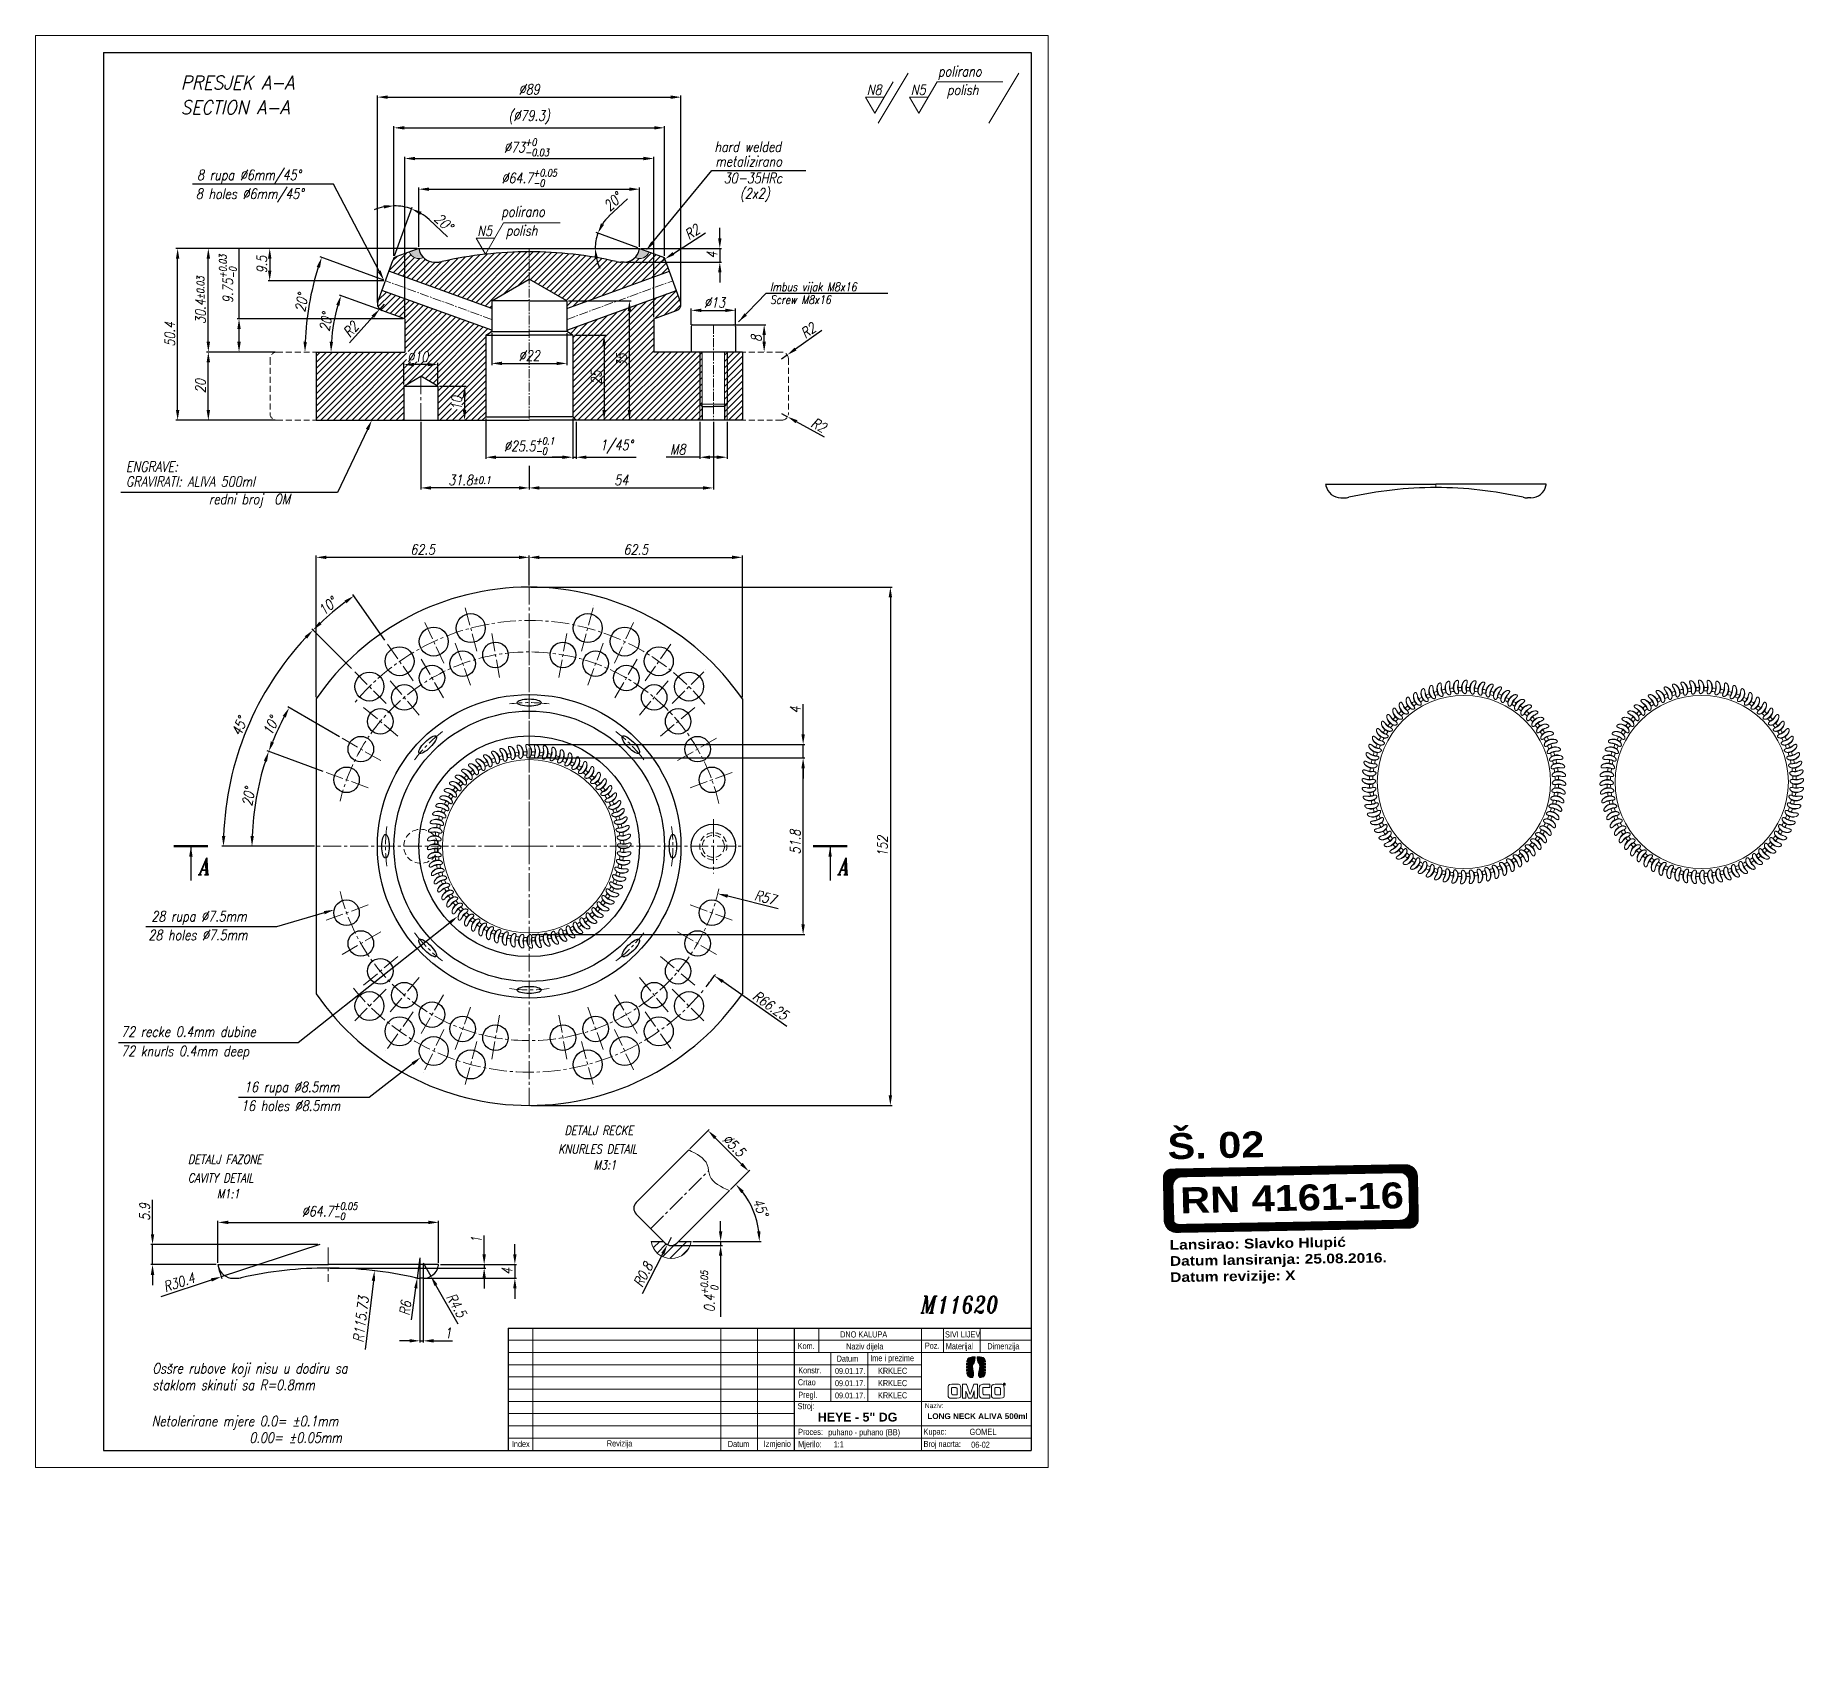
# Model space of a CAD drawing. Extents: x 89 to 607, y -37 to 440.
import ezdxf
from ezdxf import colors
from ezdxf.entities.mleader import LeaderData, LeaderLine
from ezdxf.math import Vec2, Vec3

# ---------------------------------------------------------------- set-up
doc = ezdxf.new("R2010")
doc.units = 0
doc.header["$LTSCALE"] = 7
doc.header["$MEASUREMENT"] = 0
doc.linetypes.add('CENTER2', pattern=[1.125, 0.75, -0.125, 0.125, -0.125])
doc.linetypes.add('HIDDEN', pattern=[0.375, 0.25, -0.125])
doc.layers.get('0').update_dxf_attribs({"linetype": 'CONTINUOUS', "lineweight": 15})
for name, color, linetype, lineweight in [('1', 1, 'CENTER2', 15), ('2', 2, 'HIDDEN', 15), ('3', 3, 'CONTINUOUS', 30), ('4', 5, 'CONTINUOUS', 50), ('8', 252, 'CONTINUOUS', 15), ('ENGLISH', 252, 'CONTINUOUS', 18)]:
    doc.layers.add(name, color=color, linetype=linetype, lineweight=lineweight)
doc.styles.add('ITALICT', font='ITALICT.shx', dxfattribs={"width": 0.8, "height": 3})
doc.styles.get("Standard").update_dxf_attribs({"font": 'isocp.shx', "height": 3})
doc.styles.add('style2', font='swissc.ttf')
doc.dimstyles.get("Standard").update_dxf_attribs({"dimtxt": 3, "dimasz": 3, "dimexe": 0.5, "dimexo": 0.5, "dimgap": 0.8, "dimtad": 1, "dimdsep": 46, "dimtxsty": 'ITALICT', "dimcen": 0.09, "dimazin": 2, "dimtfac": 1, "dimtmove": 0, "dimatfit": 3, "dimfxl": 1, "dimtolj": 1, "dimtzin": 0, "dimarcsym": 0})
doc.dimstyles.new('Standard$0', dxfattribs={"dimtxt": 3, "dimasz": 3, "dimexe": 0.5, "dimexo": 0.5, "dimgap": 0.8, "dimtad": 1, "dimdsep": 46, "dimtxsty": 'ITALICT', "dimcen": 0.09, "dimazin": 2, "dimtfac": 1, "dimtmove": 0, "dimatfit": 3, "dimfxl": 1, "dimtolj": 1, "dimtzin": 0, "dimarcsym": 0})
doc.dimstyles.new('Standard$2', dxfattribs={"dimtxt": 3, "dimasz": 3, "dimexe": 0.5, "dimexo": 0.5, "dimgap": 0.8, "dimtad": 1, "dimdsep": 46, "dimtxsty": 'ITALICT', "dimcen": 0.09, "dimazin": 2, "dimtfac": 1, "dimtmove": 0, "dimatfit": 3, "dimfxl": 1, "dimtolj": 1, "dimtzin": 0, "dimarcsym": 0})
doc.dimstyles.new('Standard$4', dxfattribs={"dimtxt": 3, "dimasz": 3, "dimexe": 0.5, "dimexo": 0.5, "dimgap": 0.8, "dimtad": 1, "dimdsep": 46, "dimtxsty": 'ITALICT', "dimcen": 0.09, "dimazin": 2, "dimtfac": 1, "dimtmove": 0, "dimatfit": 3, "dimfxl": 1, "dimtolj": 1, "dimtzin": 0, "dimarcsym": 0})
pattern_1 = [(45, (414.22121, 84.4947), (-0.04939141, 0.04939141), [])]
pattern_2 = [(45, (0, 0), (-0.9192388, 0.9192388), [])]

msp = doc.modelspace()

# ---------------------------------------------------------------- texts
at = {"linetype": 'Continuous', "style": 'ITALICT', "width": 0.9}
msp.add_text('PRESJEK A-A', height=4, dxfattribs=at).set_placement((131.651, 424.189))
at = {"style": 'ITALICT', "width": 0.8}
for s, height, p in [('metalizirano', 3, (288.37, 401.571)), ('8 rupa %%C6mm/45%%D', 3, (136.421, 397.6)), ('30-35HRc', 3, (290.818, 396.674)), ('(2x2)', 3, (295.609, 392.179)), ('Imbus vijak M8x16', 2.5, (304.429, 365.027)), ('GRAVIRATI: ALIVA 500ml ', 3, (115.574, 307.698)), ('redni broj  OM', 3, (139.89, 302.541)), ('A', 5, (137.064, 193.8)), ('A', 5, (324.497, 193.8)), ('28 rupa %%C7.5mm', 3, (123.004, 180.166)), ('72 recke 0.4mm dubine', 3, (114.138, 146.321)), ('16 rupa %%C8.5mm', 3, (150.184, 130.094)), ('DETALJ RECKE', 2.625, (244.163, 117.546)), ('DETALJ FAZONE', 2.625, (133.73, 109.082)), ('M3:1', 2.625, (252.696, 107.429)), ('M1:1', 2.625, (142.263, 98.966)), ('M11620', 5, (348.606, 65.289)), ('Osšre rubove koji nisu u dodiru sa', 3, (123.334, 47.585)), ('staklom skinuti sa R=0.8mm', 3, (123.334, 42.727)), ('Netolerirane mjere 0.0= %%p0.1mm', 3, (123.133, 32.125)), ('                0.00= %%p0.05mm', 3, (123.133, 27.267))]:
    msp.add_text(s, height=height, dxfattribs=at).set_placement(p)
at = {"style": 'style2'}
for s, height, p in [('DNO KALUPA', 1.7938, (324.985, 58.137)), ('SIVI LIJEV', 1.7938, (355.723, 58.15)), ('Kom.', 1.7938, (312.514, 54.742)), ('Datum', 1.7938, (323.951, 51.058)), ('Naziv dijela', 1.79382, (326.741, 54.634)), ('Ime i prezime', 1.79382, (333.798, 51.193)), ('Poz.', 1.7938, (349.821, 54.847)), ('Materijal', 1.7938, (355.939, 54.687)), ('Dimenzija', 1.7938, (368.129, 54.691)), ('Konstr.', 1.7938, (312.687, 47.624)), ('09.01.17.', 1.7, (323.456, 47.459)), ('KRKLEC', 1.7938, (336.084, 47.459)), ('Crtao', 1.7938, (312.592, 44.121)), ('Pregl.', 1.7938, (312.687, 40.426)), ('09.01.17.', 1.7, (323.456, 43.871)), ('09.01.17.', 1.7, (323.456, 40.284)), ('KRKLEC', 1.7938, (336.084, 43.871)), ('KRKLEC', 1.7938, (336.084, 40.284)), ('Stroj:', 1.7938, (312.492, 37.119)), ('Naziv:', 1.4351, (349.803, 37.426)), ('Proces:', 1.7938, (312.666, 29.557)), ('puhano - puhano (BB)', 1.79382, (321.495, 29.454)), ('Kupac:', 1.7938, (349.423, 29.618)), ('GOMEL', 1.8268, (362.93, 29.546)), ('Index', 1.7938, (228.725, 26)), ('Revizija', 1.7938, (256.572, 26.177)), ('Datum', 1.7938, (292.035, 26.013)), ('Izmjenio', 1.7938, (302.563, 26.054)), ('Mjerilo:', 1.7938, (312.666, 25.969)), ('1:1', 1.7938, (323.087, 25.914)), ('Broj nacrta:', 1.79382, (349.432, 26.028)), ('06-02', 1.7938, (363.4, 25.801))]:
    msp.add_text(s, height=height, dxfattribs=at).set_placement(p)
at = {"color": 1, "attachment_point": 1}
for s, insert, char_height, width, rotation in [('{\\fArial Black|b1|i0|c238|p34;Š. 02}', (420.873, 117.995), 7.6032, 76.08573, 1.3375), ('{\\fArial Black|b1|i0|c0|p34;RN \\fArial Black|b1|i0|c238|p34;4161-16}', (424.602, 102.144), 7.6032, 76.08573, 1.3375), ('{\\fArial Black|b1|i0|c238|p34;Lansirao: Slavko Hlupić^JDatum lansiranja: 25.08.2016.\\PDatum revizije: X}', (421.566, 86.73), 2.8512, 75.52171, 0.9173)]:
    msp.add_mtext(s, dxfattribs=dict(at, insert=insert, char_height=char_height, width=width, rotation=rotation))
at = {"attachment_point": 1}
for s, insert, char_height, width in [('{\\fArial|b1|i0|c238|p34;HEYE - 5" DG}', (318.426, 36.087), 2.6, 26.63899), ('{\\fArial|b1|i0|c238|p34;LONG NECK ALIVA 500ml}', (350.539, 35.907), 1.7, 34.36193)]:
    msp.add_mtext(s, dxfattribs=dict(at, insert=insert, char_height=char_height, width=width))
at = {"layer": '8', "style": 'ITALICT', "width": 0.8}
msp.add_text('Screw M8x16', height=2.5, dxfattribs=at).set_placement((304.429, 361.259))
at = {"layer": 'ENGLISH', "linetype": 'Continuous', "style": 'ITALICT', "width": 0.9}
msp.add_text('SECTION A-A', height=4, dxfattribs=at).set_placement((131.651, 416.908))
at = {"layer": 'ENGLISH', "style": 'ITALICT', "width": 0.8}
for s, height, p in [('hard welded', 3, (288.121, 405.854)), ('8 holes %%C6mm/45%%D', 3, (136.06, 392.074)), ('ENGRAVE:', 3, (115.569, 312.061)), ('28 holes %%C7.5mm', 3, (122.143, 174.675)), ('72 knurls 0.4mm deep', 3, (114.138, 140.637)), ('16 holes %%C8.5mm', 3, (149.323, 124.603)), ('KNURLES DETAIL', 2.625, (242.343, 112.091)), ('CAVITY DETAIL', 2.625, (133.73, 103.627))]:
    msp.add_text(s, height=height, dxfattribs=at).set_placement(p)

# ---------------------------------------------------------------- blocks, each defined once
blk = doc.blocks.new('*D12')
at = {"color": 0, "lineweight": -2, "transparency": 16777216}
for p, q in [((194.16, 375.39), (194.16, 413.41)), ((197.16, 412.91), (270.46, 412.91)), ((273.46, 375.39), (273.46, 413.41))]:
    blk.add_line(p, q, dxfattribs=at)
at = {"color": 0, "transparency": 16777216}
for points in [[(197.16, 413.41), (197.16, 412.41), (194.16, 412.91)], [(270.46, 412.41), (270.46, 413.41), (273.46, 412.91)]]:
    blk.add_solid(points, dxfattribs=at)
at = {"color": 0, "transparency": 16777216, "insert": (233.81, 416), "char_height": 3, "attachment_point": 5, "style": 'ITALICT'}
blk.add_mtext('\\A1;(%%c79.3)', dxfattribs=at)
blk = doc.blocks.new('*D13')
at = {"color": 0, "lineweight": -2, "transparency": 16777216}
for p, q in [((189.31, 361.71), (189.31, 422.41)), ((192.31, 421.91), (275.31, 421.91)), ((278.31, 361.71), (278.31, 422.41))]:
    blk.add_line(p, q, dxfattribs=at)
at = {"color": 0, "transparency": 16777216}
for points in [[(192.31, 422.41), (192.31, 421.41), (189.31, 421.91)], [(275.31, 421.41), (275.31, 422.41), (278.31, 421.91)]]:
    blk.add_solid(points, dxfattribs=at)
at = {"color": 0, "transparency": 16777216, "insert": (233.81, 424.21), "char_height": 3, "attachment_point": 5, "style": 'ITALICT'}
blk.add_mtext('\\A1;%%c89', dxfattribs=at)
blk = doc.blocks.new('*D14')
at = {"color": 0, "linetype": 'ByBlock', "lineweight": -2, "transparency": 16777216}
for p, q in [((197.31, 357.4), (197.31, 404.41)), ((270.31, 357.4), (270.31, 404.41)), ((200.31, 403.91), (267.31, 403.91))]:
    blk.add_line(p, q, dxfattribs=at)
at = {"color": 0, "transparency": 16777216}
for points in [[(200.31, 404.41), (200.31, 403.41), (197.31, 403.91)], [(267.31, 403.41), (267.31, 404.41), (270.31, 403.91)]]:
    blk.add_solid(points, dxfattribs=at)
at = {"color": 0, "transparency": 16777216, "insert": (232.99, 407.19), "char_height": 3, "attachment_point": 5, "style": 'ITALICT'}
blk.add_mtext('\\A1;%%c73{}{\\H0.71x;\\C3;\\S+0^ -0.03;}', dxfattribs=at)
blk = doc.blocks.new('*D15')
at = {"color": 0, "lineweight": -2, "transparency": 16777216}
for p, q in [((200.96, 377.55), (157.22, 377.55)), ((157.72, 374.55), (157.72, 371.05)), ((191.17, 368.05), (157.22, 368.05))]:
    blk.add_line(p, q, dxfattribs=at)
at = {"color": 0, "transparency": 16777216}
for points in [[(158.22, 374.55), (157.22, 374.55), (157.72, 377.55)], [(157.22, 371.05), (158.22, 371.05), (157.72, 368.05)]]:
    blk.add_solid(points, dxfattribs=at)
at = {"color": 0, "transparency": 16777216, "insert": (155.42, 372.8), "char_height": 3, "attachment_point": 5, "rotation": 90, "style": 'ITALICT'}
blk.add_mtext('\\A1;9.5', dxfattribs=at)
blk = doc.blocks.new('*D4')
at = {"color": 0, "linetype": 'ByBlock', "lineweight": -2, "transparency": 16777216}
for p, q in [((201.46, 378.05), (201.46, 395.41)), ((204.46, 394.91), (263.16, 394.91)), ((266.16, 378.05), (266.16, 395.41))]:
    blk.add_line(p, q, dxfattribs=at)
at = {"color": 0, "transparency": 16777216}
for points in [[(204.46, 395.41), (204.46, 394.41), (201.46, 394.91)], [(263.16, 394.41), (263.16, 395.41), (266.16, 394.91)]]:
    blk.add_solid(points, dxfattribs=at)
at = {"color": 0, "transparency": 16777216, "insert": (233.81, 398.19), "char_height": 3, "attachment_point": 5, "style": 'ITALICT'}
blk.add_mtext('\\A1;%%c64.7{}{\\H0.71x;\\C3;\\S+0.05^ -0;}', dxfattribs=at)
blk = doc.blocks.new('*D5')
at = {"color": 0, "linetype": 'ByBlock', "lineweight": -2, "transparency": 16777216}
for p, q in [((148.72, 356.9), (148.72, 377.34)), ((196.81, 356.9), (148.22, 356.9)), ((148.72, 350.15), (148.72, 353.9)), ((159.31, 347.15), (148.22, 347.15))]:
    blk.add_line(p, q, dxfattribs=at)
at = {"color": 0, "transparency": 16777216}
for points in [[(149.22, 353.9), (148.22, 353.9), (148.72, 356.9)], [(148.22, 350.15), (149.22, 350.15), (148.72, 347.15)]]:
    blk.add_solid(points, dxfattribs=at)
at = {"color": 0, "transparency": 16777216, "insert": (145.44, 368.62), "char_height": 3, "attachment_point": 5, "rotation": 90, "style": 'ITALICT'}
blk.add_mtext('\\A1;9.75{}{\\H0.71x;\\C3;\\S+0.03^ -0;}', dxfattribs=at)
blk = doc.blocks.new('*D6')
at = {"color": 0, "lineweight": -2, "transparency": 16777216}
for p, q in [((159.31, 347.15), (139.22, 347.15)), ((139.72, 330.15), (139.72, 344.15)), ((159.31, 327.15), (139.22, 327.15))]:
    blk.add_line(p, q, dxfattribs=at)
at = {"color": 0, "transparency": 16777216}
for points in [[(139.22, 344.15), (140.22, 344.15), (139.72, 347.15)], [(139.22, 330.15), (140.22, 330.15), (139.72, 327.15)]]:
    blk.add_solid(points, dxfattribs=at)
at = {"color": 0, "transparency": 16777216, "insert": (137.42, 337.15), "char_height": 3, "attachment_point": 5, "rotation": 90, "style": 'ITALICT'}
blk.add_mtext('\\A1;20', dxfattribs=at)
blk = doc.blocks.new('*D7')
at = {"color": 0, "lineweight": -2, "transparency": 16777216}
for p, q in [((158.68, 377.55), (139.22, 377.55)), ((139.72, 350.15), (139.72, 374.55)), ((159.31, 347.15), (139.22, 347.15))]:
    blk.add_line(p, q, dxfattribs=at)
at = {"color": 0, "transparency": 16777216}
for points in [[(139.22, 374.55), (140.22, 374.55), (139.72, 377.55)], [(139.22, 350.15), (140.22, 350.15), (139.72, 347.15)]]:
    blk.add_solid(points, dxfattribs=at)
at = {"color": 0, "transparency": 16777216, "insert": (137.42, 362.35), "char_height": 3, "attachment_point": 5, "rotation": 90, "style": 'ITALICT'}
blk.add_mtext('\\A1;30.4{}{\\H0.71x;\\C3;%%p0.03}', dxfattribs=at)
blk = doc.blocks.new('*D8')
at = {"color": 0, "lineweight": -2, "transparency": 16777216}
for p, q in [((200.96, 377.55), (130.22, 377.55)), ((130.72, 330.15), (130.72, 374.55)), ((159.31, 327.15), (130.22, 327.15))]:
    blk.add_line(p, q, dxfattribs=at)
at = {"color": 0, "transparency": 16777216}
for points in [[(131.22, 374.55), (130.22, 374.55), (130.72, 377.55)], [(130.22, 330.15), (131.22, 330.15), (130.72, 327.15)]]:
    blk.add_solid(points, dxfattribs=at)
at = {"color": 0, "transparency": 16777216, "insert": (128.42, 352.35), "char_height": 3, "attachment_point": 5, "rotation": 90, "style": 'ITALICT'}
blk.add_mtext('\\A1;50.4', dxfattribs=at)
blk = doc.blocks.new('*D9')
at = {"color": 0, "lineweight": -2, "transparency": 16777216}
for p, q in [((289.69, 380.55), (289.69, 383.55)), ((262.17, 373.55), (290.19, 373.55)), ((266.66, 377.55), (290.19, 377.55)), ((289.69, 377.55), (289.69, 373.55)), ((289.69, 370.55), (289.69, 367.55))]:
    blk.add_line(p, q, dxfattribs=at)
at = {"color": 0, "transparency": 16777216}
for points in [[(289.19, 380.55), (290.19, 380.55), (289.69, 377.55)], [(290.19, 370.55), (289.19, 370.55), (289.69, 373.55)]]:
    blk.add_solid(points, dxfattribs=at)
at = {"color": 0, "transparency": 16777216, "insert": (287.39, 375.55), "char_height": 3, "attachment_point": 5, "rotation": 90, "style": 'ITALICT'}
blk.add_mtext('\\A1;4', dxfattribs=at)
blk = doc.blocks.new('*D10')
at = {"color": 0, "lineweight": -2, "transparency": 16777216}
for p, q in [((233.94, 228.1), (314.62, 228.1)), ((314.12, 179.3), (314.12, 225.1)), ((234.64, 176.3), (314.62, 176.3))]:
    blk.add_line(p, q, dxfattribs=at)
at = {"color": 0, "transparency": 16777216}
for points in [[(314.62, 225.1), (313.62, 225.1), (314.12, 228.1)], [(313.62, 179.3), (314.62, 179.3), (314.12, 176.3)]]:
    blk.add_solid(points, dxfattribs=at)
at = {"color": 0, "transparency": 16777216, "insert": (311.82, 203.45), "char_height": 3, "attachment_point": 5, "rotation": 90, "style": 'ITALICT'}
blk.add_mtext('\\A1;51.8', dxfattribs=at)
blk = doc.blocks.new('*D11')
at = {"color": 0, "lineweight": -2, "transparency": 16777216}
for p, q in [((314.12, 235.07), (314.12, 243.89)), ((233.66, 232.07), (314.62, 232.07)), ((314.12, 228.1), (314.12, 232.07)), ((233.94, 228.1), (314.62, 228.1)), ((314.12, 225.1), (314.12, 222.1))]:
    blk.add_line(p, q, dxfattribs=at)
at = {"color": 0, "transparency": 16777216}
for points in [[(313.62, 235.07), (314.62, 235.07), (314.12, 232.07)], [(314.62, 225.1), (313.62, 225.1), (314.12, 228.1)]]:
    blk.add_solid(points, dxfattribs=at)
at = {"color": 0, "transparency": 16777216, "insert": (311.82, 242.17), "char_height": 3, "attachment_point": 5, "rotation": 90, "style": 'ITALICT'}
blk.add_mtext('\\A1;4', dxfattribs=at)
blk = doc.blocks.new('*D16')
at = {"color": 0, "lineweight": -2, "transparency": 16777216}
blk.add_line((190.15, 359.5), (178.15, 363.87), dxfattribs=at)
blk.add_arc((224.1, 347.15), 48.39, 163.5526, 176.4474, dxfattribs=at)
at = {"color": 0, "transparency": 16777216}
for points in [[(177.21, 361.01), (178.16, 360.7), (178.62, 363.7)], [(176.3, 350.13), (175.3, 350.16), (175.7, 347.15)]]:
    blk.add_solid(points, dxfattribs=at)
at = {"color": 0, "transparency": 16777216, "insert": (174.17, 355.95), "char_height": 3, "attachment_point": 5, "rotation": 80, "style": 'ITALICT'}
blk.add_mtext('\\A1;20°', dxfattribs=at)
blk = doc.blocks.new('*D17')
at = {"color": 0, "lineweight": -2, "transparency": 16777216}
for p, q in [((191.31, 361.21), (189.97, 359.73)), ((181.08, 349.89), (187.96, 357.5))]:
    blk.add_line(p, q, dxfattribs=at)
at = {"color": 0, "transparency": 16777216}
blk.add_solid([(187.58, 357.84), (188.33, 357.17), (189.97, 359.73)], dxfattribs=at)
at = {"color": 0, "transparency": 16777216, "insert": (181.51, 353.8), "char_height": 3, "attachment_point": 5, "rotation": 47.9094, "style": 'ITALICT'}
blk.add_mtext('\\A1;R2', dxfattribs=at)
blk = doc.blocks.new('*D18')
at = {"color": 0, "lineweight": -2, "transparency": 16777216}
blk.add_line((191.2, 368.22), (172.48, 375.04), dxfattribs=at)
blk.add_arc((249.09, 347.15), 81.03, 162.1214, 177.8786, dxfattribs=at)
at = {"color": 0, "transparency": 16777216}
for points in [[(172.45, 371.86), (171.5, 372.19), (172.95, 374.86)], [(167.62, 350.16), (168.62, 350.14), (168.06, 347.15)]]:
    blk.add_solid(points, dxfattribs=at)
at = {"color": 0, "transparency": 16777216, "insert": (167.03, 361.62), "char_height": 3, "attachment_point": 5, "rotation": 80, "style": 'ITALICT'}
blk.add_mtext('\\A1;20%%d', dxfattribs=at)
blk = doc.blocks.new('*D19')
at = {"color": 0, "linetype": 'ByBlock', "lineweight": -2, "transparency": 16777216}
for p, q in [((142.55, 80.01), (142.55, 92.39)), ((145.55, 91.89), (204.25, 91.89)), ((207.25, 80.01), (207.25, 92.39))]:
    blk.add_line(p, q, dxfattribs=at)
at = {"color": 0, "transparency": 16777216}
for points in [[(145.55, 92.39), (145.55, 91.39), (142.55, 91.89)], [(204.25, 91.39), (204.25, 92.39), (207.25, 91.89)]]:
    blk.add_solid(points, dxfattribs=at)
at = {"color": 0, "transparency": 16777216, "insert": (175.26, 95.17), "char_height": 3, "attachment_point": 5, "style": 'ITALICT'}
blk.add_mtext('\\A1;%%c64.7{}{\\H0.71x;\\C3;\\S+0.05^ -0;}', dxfattribs=at)
blk = doc.blocks.new('*D20')
at = {"color": 0, "lineweight": -2, "transparency": 16777216}
for p, q in [((229.6, 82.51), (229.6, 85.51)), ((207.75, 79.51), (230.1, 79.51)), ((229.6, 79.51), (229.6, 75.51)), ((203.25, 75.51), (230.1, 75.51)), ((229.6, 72.51), (229.6, 69.51))]:
    blk.add_line(p, q, dxfattribs=at)
at = {"color": 0, "transparency": 16777216}
for points in [[(229.1, 82.51), (230.1, 82.51), (229.6, 79.51)], [(230.1, 72.51), (229.1, 72.51), (229.6, 75.51)]]:
    blk.add_solid(points, dxfattribs=at)
at = {"color": 0, "transparency": 16777216, "insert": (227.3, 77.51), "char_height": 3, "attachment_point": 5, "rotation": 90, "style": 'ITALICT'}
blk.add_mtext('\\A1;4', dxfattribs=at)
blk = doc.blocks.new('*D22')
at = {"color": 0, "lineweight": -2, "transparency": 16777216}
for p, q in [((319.59, 353.43), (311.9, 348.03)), ((307.81, 345.15), (309.44, 346.3))]:
    blk.add_line(p, q, dxfattribs=at)
at = {"color": 0, "transparency": 16777216}
blk.add_solid([(311.61, 348.44), (312.19, 347.62), (309.44, 346.3)], dxfattribs=at)
at = {"color": 0, "transparency": 16777216, "insert": (315.65, 353.47), "char_height": 3, "attachment_point": 5, "rotation": 35.1086, "style": 'ITALICT'}
blk.add_mtext('\\A1;R2', dxfattribs=at)
blk = doc.blocks.new('*D23')
at = {"color": 0, "lineweight": -2, "transparency": 16777216}
for p, q in [((307.81, 329.15), (309.56, 328.18)), ((320.4, 322.17), (312.18, 326.73))]:
    blk.add_line(p, q, dxfattribs=at)
at = {"color": 0, "transparency": 16777216}
blk.add_solid([(312.42, 327.16), (311.94, 326.29), (309.56, 328.18)], dxfattribs=at)
at = {"color": 0, "transparency": 16777216, "insert": (318.72, 325.73), "char_height": 3, "attachment_point": 5, "rotation": 330.9977, "style": 'ITALICT'}
blk.add_mtext('\\A1;R2', dxfattribs=at)
blk = doc.blocks.new('*D24')
at = {"color": 0, "lineweight": -2, "transparency": 16777216}
for p, q in [((202.01, 326.65), (202.01, 306.8)), ((233.81, 313.75), (233.81, 306.8)), ((230.81, 307.3), (205.01, 307.3))]:
    blk.add_line(p, q, dxfattribs=at)
at = {"color": 0, "transparency": 16777216}
for points in [[(205.01, 307.8), (205.01, 306.8), (202.01, 307.3)], [(230.81, 307.8), (230.81, 306.8), (233.81, 307.3)]]:
    blk.add_solid(points, dxfattribs=at)
at = {"color": 0, "transparency": 16777216, "insert": (216.31, 309.6), "char_height": 3, "attachment_point": 5, "style": 'ITALICT'}
blk.add_mtext('\\A1;31.8{}{\\H0.71x;\\C3;%%p0.1}', dxfattribs=at)
blk = doc.blocks.new('*D25')
at = {"color": 0, "lineweight": -2, "transparency": 16777216}
for p, q in [((207.51, 337.15), (215.35, 337.15)), ((214.85, 334.15), (214.85, 330.15))]:
    blk.add_line(p, q, dxfattribs=at)
at = {"color": 0, "transparency": 16777216}
for points in [[(214.35, 334.15), (215.35, 334.15), (214.85, 337.15)], [(214.35, 330.15), (215.35, 330.15), (214.85, 327.15)]]:
    blk.add_solid(points, dxfattribs=at)
at = {"color": 0, "transparency": 16777216, "insert": (212.55, 332.15), "char_height": 3, "attachment_point": 5, "rotation": 90, "style": 'ITALICT'}
blk.add_mtext('\\A1;10', dxfattribs=at)
blk = doc.blocks.new('*D26')
at = {"color": 0, "lineweight": -2, "transparency": 16777216}
for p, q in [((197.01, 337.65), (197.01, 343.98)), ((204.01, 343.48), (200.01, 343.48)), ((207.01, 337.65), (207.01, 343.98))]:
    blk.add_line(p, q, dxfattribs=at)
at = {"color": 0, "transparency": 16777216}
for points in [[(200.01, 343.98), (200.01, 342.98), (197.01, 343.48)], [(204.01, 343.98), (204.01, 342.98), (207.01, 343.48)]]:
    blk.add_solid(points, dxfattribs=at)
at = {"color": 0, "transparency": 16777216, "insert": (201.13, 345.78), "char_height": 3, "attachment_point": 5, "style": 'ITALICT'}
blk.add_mtext('\\A1;%%c10', dxfattribs=at)
blk = doc.blocks.new('*D27')
at = {"color": 0, "lineweight": -2, "transparency": 16777216}
for p, q in [((281.31, 355.15), (281.31, 359.88)), ((284.31, 359.38), (291.31, 359.38)), ((294.31, 355.15), (294.31, 359.88))]:
    blk.add_line(p, q, dxfattribs=at)
at = {"color": 0, "transparency": 16777216}
for points in [[(284.31, 359.88), (284.31, 358.88), (281.31, 359.38)], [(291.31, 359.88), (291.31, 358.88), (294.31, 359.38)]]:
    blk.add_solid(points, dxfattribs=at)
at = {"color": 0, "transparency": 16777216, "insert": (288.15, 361.68), "char_height": 3, "attachment_point": 5, "style": 'ITALICT'}
blk.add_mtext('\\A1;%%c13', dxfattribs=at)
blk = doc.blocks.new('*D28')
at = {"color": 0, "lineweight": -2, "transparency": 16777216}
for p, q in [((283.81, 326.65), (283.81, 315.8)), ((291.81, 326.65), (291.81, 315.8)), ((283.81, 316.3), (273.95, 316.3)), ((288.81, 316.3), (286.81, 316.3))]:
    blk.add_line(p, q, dxfattribs=at)
at = {"color": 0, "transparency": 16777216}
for points in [[(286.81, 316.8), (286.81, 315.8), (283.81, 316.3)], [(288.81, 316.8), (288.81, 315.8), (291.81, 316.3)]]:
    blk.add_solid(points, dxfattribs=at)
at = {"color": 0, "transparency": 16777216, "insert": (277.38, 318.6), "char_height": 3, "attachment_point": 5, "style": 'ITALICT'}
blk.add_mtext('\\A1;M8', dxfattribs=at)
blk = doc.blocks.new('*D29')
at = {"color": 0, "lineweight": -2, "transparency": 16777216}
for p, q in [((294.31, 355.15), (303.2, 355.15)), ((302.7, 350.15), (302.7, 352.15))]:
    blk.add_line(p, q, dxfattribs=at)
at = {"color": 0, "transparency": 16777216}
for points in [[(302.2, 352.15), (303.2, 352.15), (302.7, 355.15)], [(302.2, 350.15), (303.2, 350.15), (302.7, 347.15)]]:
    blk.add_solid(points, dxfattribs=at)
at = {"color": 0, "transparency": 16777216, "insert": (300.4, 351.15), "char_height": 3, "attachment_point": 5, "rotation": 90, "style": 'ITALICT'}
blk.add_mtext('\\A1;8', dxfattribs=at)
blk = doc.blocks.new('*D30')
at = {"color": 0, "lineweight": -2, "transparency": 16777216}
for p, q in [((287.81, 326.65), (287.81, 306.8)), ((233.81, 313.75), (233.81, 306.8)), ((236.81, 307.3), (284.81, 307.3))]:
    blk.add_line(p, q, dxfattribs=at)
at = {"color": 0, "transparency": 16777216}
for points in [[(236.81, 307.8), (236.81, 306.8), (233.81, 307.3)], [(284.81, 307.8), (284.81, 306.8), (287.81, 307.3)]]:
    blk.add_solid(points, dxfattribs=at)
at = {"color": 0, "transparency": 16777216, "insert": (260.81, 309.6), "char_height": 3, "attachment_point": 5, "style": 'ITALICT'}
blk.add_mtext('\\A1;54', dxfattribs=at)
blk = doc.blocks.new('*D31')
at = {"color": 0, "lineweight": -2, "transparency": 16777216}
for p, q in [((222.81, 352.66), (222.81, 343.32)), ((244.81, 352.66), (244.81, 343.32)), ((225.81, 343.82), (241.81, 343.82))]:
    blk.add_line(p, q, dxfattribs=at)
at = {"color": 0, "transparency": 16777216}
for points in [[(225.81, 344.32), (225.81, 343.32), (222.81, 343.82)], [(241.81, 344.32), (241.81, 343.32), (244.81, 343.82)]]:
    blk.add_solid(points, dxfattribs=at)
at = {"color": 0, "transparency": 16777216, "insert": (233.81, 346.12), "char_height": 3, "attachment_point": 5, "style": 'ITALICT'}
blk.add_mtext('\\A1;%%c22', dxfattribs=at)
blk = doc.blocks.new('*D32')
at = {"color": 0, "lineweight": -2, "transparency": 16777216}
for p, q in [((221.06, 327.65), (221.06, 315.8)), ((246.56, 327.65), (246.56, 315.8)), ((224.06, 316.3), (243.56, 316.3))]:
    blk.add_line(p, q, dxfattribs=at)
at = {"color": 0, "transparency": 16777216}
for points in [[(224.06, 316.8), (224.06, 315.8), (221.06, 316.3)], [(243.56, 316.8), (243.56, 315.8), (246.56, 316.3)]]:
    blk.add_solid(points, dxfattribs=at)
at = {"color": 0, "transparency": 16777216, "insert": (233.81, 319.58), "char_height": 3, "attachment_point": 5, "style": 'ITALICT'}
blk.add_mtext('\\A1;%%c25.5{}{\\H0.71x;\\C3;\\S+0.1^ -0;}', dxfattribs=at)
blk = doc.blocks.new('*D33')
at = {"color": 0, "lineweight": -2, "transparency": 16777216}
for p, q in [((247.56, 326.65), (247.56, 315.8)), ((243.56, 316.3), (240.56, 316.3)), ((246.56, 316.3), (247.56, 316.3)), ((250.56, 316.3), (265.21, 316.3))]:
    blk.add_line(p, q, dxfattribs=at)
at = {"color": 0, "transparency": 16777216}
for points in [[(243.56, 316.8), (243.56, 315.8), (246.56, 316.3)], [(250.56, 316.8), (250.56, 315.8), (247.56, 316.3)]]:
    blk.add_solid(points, dxfattribs=at)
at = {"color": 0, "transparency": 16777216, "insert": (259.39, 319.38), "char_height": 3, "attachment_point": 5, "style": 'ITALICT'}
blk.add_mtext('\\A1;1/45%%d', dxfattribs=at)
blk = doc.blocks.new('*D34')
at = {"color": 0, "lineweight": -2, "transparency": 16777216}
for p, q in [((245.31, 362.15), (263.69, 362.15)), ((263.19, 330.15), (263.19, 359.15))]:
    blk.add_line(p, q, dxfattribs=at)
at = {"color": 0, "transparency": 16777216}
for points in [[(262.69, 359.15), (263.69, 359.15), (263.19, 362.15)], [(262.69, 330.15), (263.69, 330.15), (263.19, 327.15)]]:
    blk.add_solid(points, dxfattribs=at)
at = {"color": 0, "transparency": 16777216, "insert": (260.89, 344.65), "char_height": 3, "attachment_point": 5, "rotation": 90, "style": 'ITALICT'}
blk.add_mtext('\\A1;35', dxfattribs=at)
blk = doc.blocks.new('*D35')
at = {"color": 0, "lineweight": -2, "transparency": 16777216}
for p, q in [((247.06, 352.15), (256.26, 352.15)), ((255.76, 349.15), (255.76, 330.15))]:
    blk.add_line(p, q, dxfattribs=at)
at = {"color": 0, "transparency": 16777216}
for points in [[(255.26, 349.15), (256.26, 349.15), (255.76, 352.15)], [(255.26, 330.15), (256.26, 330.15), (255.76, 327.15)]]:
    blk.add_solid(points, dxfattribs=at)
at = {"color": 0, "transparency": 16777216, "insert": (253.46, 339.65), "char_height": 3, "attachment_point": 5, "rotation": 90, "style": 'ITALICT'}
blk.add_mtext('\\A1;25', dxfattribs=at)
blk = doc.blocks.new('*D46')
at = {"color": 0, "lineweight": -2, "transparency": 16777216}
for p, q in [((234.31, 278.2), (340.2, 278.2)), ((339.7, 275.2), (339.7, 129.2)), ((234.31, 126.2), (340.2, 126.2))]:
    blk.add_line(p, q, dxfattribs=at)
at = {"color": 0, "transparency": 16777216}
for points in [[(339.2, 275.2), (340.2, 275.2), (339.7, 278.2)], [(339.2, 129.2), (340.2, 129.2), (339.7, 126.2)]]:
    blk.add_solid(points, dxfattribs=at)
at = {"color": 0, "transparency": 16777216, "insert": (337.4, 202.2), "char_height": 3, "attachment_point": 5, "rotation": 90, "style": 'ITALICT'}
blk.add_mtext('\\A1;152', dxfattribs=at)
blk = doc.blocks.new('*D47')
at = {"color": 0, "lineweight": -2, "transparency": 16777216}
for p, q in [((171.31, 245.94), (171.31, 287.44)), ((230.81, 286.94), (174.31, 286.94)), ((233.81, 278.7), (233.81, 287.44))]:
    blk.add_line(p, q, dxfattribs=at)
at = {"color": 0, "transparency": 16777216}
for points in [[(174.31, 287.44), (174.31, 286.44), (171.31, 286.94)], [(230.81, 287.44), (230.81, 286.44), (233.81, 286.94)]]:
    blk.add_solid(points, dxfattribs=at)
at = {"color": 0, "transparency": 16777216, "insert": (202.56, 289.24), "char_height": 3, "attachment_point": 5, "style": 'ITALICT'}
blk.add_mtext('\\A1;62.5', dxfattribs=at)
blk = doc.blocks.new('*D48')
at = {"color": 0, "lineweight": -2, "transparency": 16777216}
for p, q in [((233.81, 278.7), (233.81, 287.44)), ((236.81, 286.94), (293.31, 286.94)), ((296.31, 245.94), (296.31, 287.44))]:
    blk.add_line(p, q, dxfattribs=at)
at = {"color": 0, "transparency": 16777216}
for points in [[(236.81, 287.44), (236.81, 286.44), (233.81, 286.94)], [(293.31, 287.44), (293.31, 286.44), (296.31, 286.94)]]:
    blk.add_solid(points, dxfattribs=at)
at = {"color": 0, "transparency": 16777216, "insert": (265.06, 289.24), "char_height": 3, "attachment_point": 5, "style": 'ITALICT'}
blk.add_mtext('\\A1;62.5', dxfattribs=at)
blk = doc.blocks.new('*D49')
at = {"color": 0, "lineweight": -2, "transparency": 16777216}
blk.add_line((306.79, 183.85), (292, 187.57), dxfattribs=at)
at = {"color": 0, "transparency": 16777216}
blk.add_solid([(292.12, 188.05), (291.87, 187.08), (289.09, 188.3)], dxfattribs=at)
at = {"color": 0, "transparency": 16777216, "insert": (303.03, 187.17), "char_height": 3, "attachment_point": 5, "rotation": 345.8882, "style": 'ITALICT'}
blk.add_mtext('\\A1;R57', dxfattribs=at)
blk = doc.blocks.new('*D50')
at = {"color": 0, "lineweight": -2, "transparency": 16777216}
blk.add_line((309.38, 149.35), (290.56, 162.51), dxfattribs=at)
blk.add_arc((233.81, 202.2), 66.25, 321.4891, 325.4645, dxfattribs=at)
at = {"color": 0, "transparency": 16777216}
blk.add_solid([(290.84, 162.92), (290.27, 162.1), (288.1, 164.23)], dxfattribs=at)
at = {"color": 0, "transparency": 16777216, "insert": (304.56, 155.52), "char_height": 3, "attachment_point": 5, "rotation": 325.032, "style": 'ITALICT'}
blk.add_mtext('\\A1;R66.25', dxfattribs=at)
blk = doc.blocks.new('*D51')
at = {"color": 0, "lineweight": -2, "transparency": 16777216}
for p, q in [((178.17, 234.32), (162.99, 243.08)), ((173.43, 224.17), (156.97, 230.16))]:
    blk.add_line(p, q, dxfattribs=at)
blk.add_arc((233.81, 202.2), 81.27, 152.1152, 157.8848, dxfattribs=at)
at = {"color": 0, "transparency": 16777216}
for points in [[(161.54, 240.45), (162.41, 239.96), (163.43, 242.83)], [(158.98, 232.61), (158.05, 232.97), (157.44, 229.99)]]:
    blk.add_solid(points, dxfattribs=at)
at = {"color": 0, "transparency": 16777216, "insert": (158.07, 237.51), "char_height": 3, "attachment_point": 5, "rotation": 65, "style": 'ITALICT'}
blk.add_mtext('\\A1;10°', dxfattribs=at)
blk = doc.blocks.new('*D52')
at = {"color": 0, "lineweight": -2, "transparency": 16777216}
for p, q in [((173.43, 224.17), (156.95, 230.17)), ((170.81, 202.2), (152.02, 202.2))]:
    blk.add_line(p, q, dxfattribs=at)
blk.add_arc((233.81, 202.2), 81.29, 162.1147, 177.8853, dxfattribs=at)
at = {"color": 0, "transparency": 16777216}
for points in [[(155.98, 227.32), (156.92, 227), (157.42, 230)], [(153.08, 205.19), (152.08, 205.21), (152.52, 202.2)]]:
    blk.add_solid(points, dxfattribs=at)
at = {"color": 0, "transparency": 16777216, "insert": (151.49, 216.71), "char_height": 3, "attachment_point": 5, "rotation": 80, "style": 'ITALICT'}
blk.add_mtext('\\A1;20°', dxfattribs=at)
blk = doc.blocks.new('*D53')
at = {"color": 0, "lineweight": -2, "transparency": 16777216}
for p, q in [((181.66, 254.35), (170.05, 265.95)), ((170.81, 202.2), (143.65, 202.2))]:
    blk.add_line(p, q, dxfattribs=at)
blk.add_arc((233.81, 202.2), 89.66, 136.9171, 178.0829, dxfattribs=at)
at = {"color": 0, "transparency": 16777216}
for points in [[(167.96, 263.79), (168.68, 263.09), (170.41, 265.6)], [(144.7, 205.19), (143.7, 205.21), (144.15, 202.2)]]:
    blk.add_solid(points, dxfattribs=at)
at = {"color": 0, "transparency": 16777216, "insert": (148.85, 237.39), "char_height": 3, "attachment_point": 5, "rotation": 67.5, "style": 'ITALICT'}
blk.add_mtext('\\A1;45°', dxfattribs=at)
blk = doc.blocks.new('*D54')
at = {"color": 0, "lineweight": -2, "transparency": 16777216}
for p, q in [((191.51, 262.61), (182.1, 276.05)), ((181.66, 254.35), (170.06, 265.95))]:
    blk.add_line(p, q, dxfattribs=at)
blk.add_arc((233.81, 202.2), 89.66, 126.9173, 133.0827, dxfattribs=at)
at = {"color": 0, "transparency": 16777216}
for points in [[(179.66, 274.28), (180.25, 273.47), (182.38, 275.64)], [(172.92, 267.32), (172.22, 268.04), (170.41, 265.59)]]:
    blk.add_solid(points, dxfattribs=at)
at = {"color": 0, "transparency": 16777216, "insert": (174.7, 272.64), "char_height": 3, "attachment_point": 5, "rotation": 40, "style": 'ITALICT'}
blk.add_mtext('\\A1;10°', dxfattribs=at)
blk = doc.blocks.new('*D55')
at = {"color": 0, "linetype": 'ByBlock', "lineweight": -2, "transparency": 16777216}
for p, q in [((275.41, 87.5), (274.32, 85.36)), ((266.99, 71.07), (272.95, 82.69))]:
    blk.add_line(p, q, dxfattribs=at)
at = {"color": 0, "transparency": 16777216}
blk.add_solid([(273.39, 82.46), (272.5, 82.92), (274.32, 85.36)], dxfattribs=at)
at = {"color": 0, "transparency": 16777216, "insert": (267.24, 76.6), "char_height": 3, "attachment_point": 5, "rotation": 62.8566, "style": 'ITALICT'}
blk.add_mtext('\\A1;R0.8', dxfattribs=at)
blk = doc.blocks.new('*D56')
at = {"color": 0, "linetype": 'ByBlock', "lineweight": -2, "transparency": 16777216}
for p, q in [((280.92, 113.5), (286.59, 119.17)), ((288.36, 116.7), (296.06, 109)), ((292.87, 101.56), (298.54, 107.23))]:
    blk.add_line(p, q, dxfattribs=at)
at = {"color": 0, "transparency": 16777216}
for points in [[(288.71, 117.05), (288.01, 116.34), (286.24, 118.82)], [(295.71, 108.64), (296.41, 109.35), (298.18, 106.88)]]:
    blk.add_solid(points, dxfattribs=at)
at = {"color": 0, "transparency": 16777216, "insert": (293.84, 114.47), "char_height": 3, "attachment_point": 5, "rotation": 315, "style": 'ITALICT'}
blk.add_mtext('\\A1;%%C5.5', dxfattribs=at)
blk = doc.blocks.new('*D57')
at = {"color": 0, "lineweight": -2, "transparency": 16777216}
for p, q in [((289.94, 89.3), (289.94, 92.3)), ((275.91, 85.1), (290.44, 85.1)), ((281.76, 86.3), (290.44, 86.3)), ((289.94, 86.3), (289.94, 85.1)), ((289.94, 82.1), (289.94, 64.17))]:
    blk.add_line(p, q, dxfattribs=at)
at = {"color": 0, "transparency": 16777216}
for points in [[(289.44, 89.3), (290.44, 89.3), (289.94, 86.3)], [(290.44, 82.1), (289.44, 82.1), (289.94, 85.1)]]:
    blk.add_solid(points, dxfattribs=at)
at = {"color": 0, "transparency": 16777216, "insert": (286.65, 71.64), "char_height": 3, "attachment_point": 5, "rotation": 90, "style": 'ITALICT'}
blk.add_mtext('\\A1;0.4{}{\\H0.71x;\\C3;\\S+0.05^  0;}', dxfattribs=at)
blk = doc.blocks.new('A$C0FD72C1E')
for p, q in [((4.36, 12.08), (-0.96, 2.86)), ((8.79, 14.65), (0, 0)), ((17.26, 12.08), (11.94, 2.86)), ((17.26, 12.08), (36.56, 12.08)), ((41.25, 14.65), (32.45, 0)), ((-3.7, 7.62), (-0.96, 2.86)), ((1.79, 7.62), (-3.7, 7.62)), ((9.19, 7.62), (11.94, 2.86)), ((14.69, 7.62), (9.19, 7.62))]:
    blk.add_line(p, q)
at = {"style": 'ITALICT', "width": 0.8}
for s, p in [('polirano', (17.55, 13.67)), ('N8', (-3.32, 8.24)), ('N5', (9.58, 8.24))]:
    blk.add_text(s, height=3, dxfattribs=at).set_placement(p)
at = {"layer": 'ENGLISH', "style": 'ITALICT', "width": 0.8}
blk.add_text('polish', height=3, dxfattribs=at).set_placement((20.16, 8.23))
blk = doc.blocks.new('A$C06FE1C3C')
for p, q in [((-9.22, 5.32), (-9.22, 21.93)), ((-9.22, 5.32), (0, 0)), ((-4.76, 2.75), (-4.76, -2.75)), ((-4.76, -2.75), (0, 0))]:
    blk.add_line(p, q)
at = {"style": 'ITALICT', "width": 0.8}
for s, p in [('polirano', (-11.02, 4.68)), ('N5', (-5.38, -2.36))]:
    blk.add_text(s, height=3, rotation=90, dxfattribs=at).set_placement(p)
at = {"layer": 'ENGLISH', "style": 'ITALICT', "width": 0.8}
blk.add_text('polish', height=3, rotation=90, dxfattribs=at).set_placement((-5.45, 6.02))
blk = doc.blocks.new('*D72')
at = {"color": 0, "linetype": 'ByBlock', "lineweight": -2, "transparency": 16777216}
for p, q in [((257.2, 386.98), (262.59, 392.1)), ((265.69, 377.72), (253.47, 382.17))]:
    blk.add_line(p, q, dxfattribs=at)
for start, end in [(133.5101, 146.7551), (160, 180), (193.2449, 206.4899)]:
    blk.add_arc((266.16, 377.55), 13.01, start, end, dxfattribs=at)
at = {"color": 0, "transparency": 16777216}
for points in [[(254.83, 384.9), (255.73, 384.46), (253.94, 382)], [(253.99, 374.63), (253, 374.51), (253.15, 377.55)]]:
    blk.add_solid(points, dxfattribs=at)
at = {"color": 0, "transparency": 16777216, "insert": (258.31, 391.21), "char_height": 3, "attachment_point": 5, "rotation": 43.5101, "style": 'ITALICT'}
blk.add_mtext('\\A1;20%%d', dxfattribs=at)
blk = doc.blocks.new('*D73')
at = {"color": 0, "linetype": 'ByBlock', "lineweight": -2, "transparency": 16777216}
for p, q in [((292.87, 101.56), (294.72, 103.42)), ((281.76, 86.3), (301.81, 86.3))]:
    blk.add_line(p, q, dxfattribs=at)
blk.add_arc((277.6, 86.3), 23.71, 7.2544, 37.7456, dxfattribs=at)
at = {"color": 0, "transparency": 16777216}
for points in [[(296.73, 101.14), (295.98, 100.48), (294.37, 103.06)], [(300.63, 89.26), (301.62, 89.32), (301.31, 86.3)]]:
    blk.add_solid(points, dxfattribs=at)
at = {"color": 0, "transparency": 16777216, "insert": (301.63, 96.25), "char_height": 3, "attachment_point": 5, "rotation": 292.5, "style": 'ITALICT'}
blk.add_mtext('\\A1;45%%d', dxfattribs=at)
blk = doc.blocks.new('*D77')
at = {"color": 0, "lineweight": -2, "transparency": 16777216}
for p, q in [((194.16, 375.89), (194.16, 390.54)), ((194.33, 375.36), (199.51, 389.6)), ((204.44, 386.02), (209.89, 380.98))]:
    blk.add_line(p, q, dxfattribs=at)
for start, end in [(101.3648, 112.7296), (70, 90), (47.2704, 58.6352)]:
    blk.add_arc((194.16, 374.89), 15.15, start, end, dxfattribs=at)
at = {"color": 0, "transparency": 16777216}
for points in [[(191.22, 389.25), (191.12, 390.24), (194.16, 390.04)], [(202.26, 388.28), (201.83, 387.38), (199.34, 389.13)]]:
    blk.add_solid(points, dxfattribs=at)
at = {"color": 0, "transparency": 16777216, "insert": (208.73, 385.19), "char_height": 3, "attachment_point": 5, "rotation": 317.2704, "style": 'ITALICT'}
blk.add_mtext('\\A1;20%%d', dxfattribs=at)
blk = doc.blocks.new('*D78')
at = {"color": 0, "lineweight": -2, "transparency": 16777216}
for p, q in [((276.09, 376.05), (285.54, 382.16)), ((271.9, 373.33), (273.57, 374.42))]:
    blk.add_line(p, q, dxfattribs=at)
at = {"color": 0, "transparency": 16777216}
blk.add_solid([(275.82, 376.47), (276.37, 375.63), (273.57, 374.42)], dxfattribs=at)
at = {"color": 0, "transparency": 16777216, "insert": (281.6, 382.35), "char_height": 3, "attachment_point": 5, "rotation": 32.9035, "style": 'ITALICT'}
blk.add_mtext('\\A1;R2', dxfattribs=at)
blk = doc.blocks.new('*D79')
at = {"color": 0, "lineweight": -2, "transparency": 16777216}
for p, q in [((172.37, 85.41), (143.48, 75.94)), ((125.94, 70.19), (140.63, 75))]:
    blk.add_line(p, q, dxfattribs=at)
blk.add_arc((172.37, 85.41), 30.4, 192.9765, 199.0901, dxfattribs=at)
at = {"color": 0, "transparency": 16777216}
blk.add_solid([(140.78, 74.53), (140.47, 75.48), (143.48, 75.94)], dxfattribs=at)
at = {"color": 0, "transparency": 16777216, "insert": (131.14, 74.32), "char_height": 3, "attachment_point": 5, "rotation": 18.1478, "style": 'ITALICT'}
blk.add_mtext('\\A1;R30.4', dxfattribs=at)
blk = doc.blocks.new('*D80')
at = {"color": 0, "lineweight": -2, "transparency": 16777216}
for p, q in [((123.36, 88.41), (123.36, 98.49)), ((171.87, 85.41), (122.86, 85.41)), ((123.36, 79.51), (123.36, 85.41)), ((142.05, 79.51), (122.86, 79.51)), ((123.36, 76.51), (123.36, 73.51))]:
    blk.add_line(p, q, dxfattribs=at)
at = {"color": 0, "transparency": 16777216}
for points in [[(122.86, 88.41), (123.86, 88.41), (123.36, 85.41)], [(123.86, 76.51), (122.86, 76.51), (123.36, 79.51)]]:
    blk.add_solid(points, dxfattribs=at)
at = {"color": 0, "transparency": 16777216, "insert": (121.06, 94.95), "char_height": 3, "attachment_point": 5, "rotation": 90, "style": 'ITALICT'}
blk.add_mtext('\\A1;5.9', dxfattribs=at)
blk = doc.blocks.new('*D81')
at = {"color": 0, "lineweight": -2, "transparency": 16777216}
for p, q in [((202.75, 80.01), (204.98, 76.1)), ((212.98, 62.04), (206.46, 73.49))]:
    blk.add_line(p, q, dxfattribs=at)
at = {"color": 0, "transparency": 16777216}
blk.add_solid([(206.9, 73.74), (206.03, 73.24), (204.98, 76.1)], dxfattribs=at)
at = {"color": 0, "transparency": 16777216, "insert": (212.46, 67.6), "char_height": 3, "attachment_point": 5, "rotation": 299.6408, "style": 'ITALICT'}
blk.add_mtext('\\A1;R4.5', dxfattribs=at)
blk = doc.blocks.new('*D82')
at = {"color": 0, "lineweight": -2, "transparency": 16777216}
for p, q in [((201.75, 81.51), (200.96, 75.56)), ((199.31, 63.27), (200.56, 72.59))]:
    blk.add_line(p, q, dxfattribs=at)
at = {"color": 0, "transparency": 16777216}
blk.add_solid([(201.06, 72.52), (200.07, 72.65), (200.96, 75.56)], dxfattribs=at)
at = {"color": 0, "transparency": 16777216, "insert": (197.46, 66.75), "char_height": 3, "attachment_point": 5, "rotation": 82.3804, "style": 'ITALICT'}
blk.add_mtext('\\A1;R6', dxfattribs=at)
blk = doc.blocks.new('*D83')
at = {"color": 0, "lineweight": -2, "transparency": 16777216}
blk.add_line((188.12, 74.73), (185.74, 54.61), dxfattribs=at)
at = {"color": 0, "transparency": 16777216}
blk.add_solid([(188.61, 74.67), (187.62, 74.79), (188.47, 77.71)], dxfattribs=at)
at = {"color": 0, "transparency": 16777216, "insert": (184.47, 63.45), "char_height": 3, "attachment_point": 5, "rotation": 83.2643, "style": 'ITALICT'}
blk.add_mtext('\\A1;R115.73', dxfattribs=at)
blk = doc.blocks.new('*D84')
at = {"color": 0, "lineweight": -2, "transparency": 16777216}
for p, q in [((201.75, 81.01), (201.75, 56.66)), ((202.75, 79.51), (202.75, 56.66)), ((198.75, 57.16), (195.75, 57.16)), ((201.75, 57.16), (202.75, 57.16)), ((205.75, 57.16), (211.27, 57.16))]:
    blk.add_line(p, q, dxfattribs=at)
at = {"color": 0, "transparency": 16777216}
for points in [[(198.75, 57.66), (198.75, 56.66), (201.75, 57.16)], [(205.75, 57.66), (205.75, 56.66), (202.75, 57.16)]]:
    blk.add_solid(points, dxfattribs=at)
at = {"color": 0, "transparency": 16777216, "insert": (210.01, 59.46), "char_height": 3, "attachment_point": 5, "style": 'ITALICT'}
blk.add_mtext('\\A1;1', dxfattribs=at)
blk = doc.blocks.new('*D85')
at = {"color": 0, "lineweight": -2, "transparency": 16777216}
for p, q in [((220.6, 82.51), (220.6, 88.02)), ((175.4, 78.51), (221.1, 78.51)), ((207.75, 79.51), (221.1, 79.51)), ((220.6, 79.51), (220.6, 78.51)), ((220.6, 75.51), (220.6, 72.51))]:
    blk.add_line(p, q, dxfattribs=at)
at = {"color": 0, "transparency": 16777216}
for points in [[(220.1, 82.51), (221.1, 82.51), (220.6, 79.51)], [(221.1, 75.51), (220.1, 75.51), (220.6, 78.51)]]:
    blk.add_solid(points, dxfattribs=at)
at = {"color": 0, "transparency": 16777216, "insert": (218.3, 86.76), "char_height": 3, "attachment_point": 5, "rotation": 90, "style": 'ITALICT'}
blk.add_mtext('\\A1;1', dxfattribs=at)

# ---------------------------------------------------------------- dimensions: what is measured, and where the dimension line sits
for base, p1, p2, text, override, picture, middle in [((278.307, 421.91), (189.307, 361.213), (278.307, 361.213), '%%c<>', {"dimtmove": 0}, '*D13', (233.807, 421.91)), ((273.456, 412.91), (194.159, 374.894), (273.456, 374.894), '(%%c<>)', {"dimtmove": 0}, '*D12', (233.807, 412.91)), ((270.307, 403.91), (197.307, 356.9), (270.307, 356.9), '<>{}{\\H0.71x;\\C3;\\S+0^ -0.03;}', {"dimpost": '%%c<>', "dimtp": 0, "dimtm": 0.03, "dimtdec": 2, "dimtmove": 0, "dimfxl": 1.5, "dimtzin": 8, "dimarcsym": 1}, '*D14', (232.993, 403.91)), ((207.246, 91.886), (142.546, 79.507), (207.246, 79.507), '<>{}{\\H0.71x;\\C3;\\S+0.05^ -0;}', {"dimpost": '%%c<>', "dimtp": 0.05, "dimfxl": 1.5, "dimtzin": 8, "dimarcsym": 1}, '*D19', (175.259, 91.886))]:
    dim = msp.add_linear_dim(base=base, p1=p1, p2=p2, text=text, dimstyle='Standard', override=override)
    dim.commit()
    dim.dimension.update_dxf_attribs({"geometry": picture, "text_midpoint": middle, "dimtype": 160})
for base, p1, p2, text, override, picture, middle in [((266.157, 394.91), (201.457, 377.55), (266.157, 377.55), '<>{}{\\H0.71x;\\C3;\\S+0.05^ -0;}', {"dimpost": '%%c<>', "dimtp": 0.05, "dimtmove": 0, "dimfxl": 1.5, "dimtzin": 8, "dimarcsym": 1}, '*D4', (233.807, 398.195)), ((246.557, 316.298), (221.057, 328.15), (246.557, 328.15), '%%c<>{}{\\H0.71x;\\C3;\\S+0.1^ -0;}', {"dimtp": 0.1, "dimtm": 0, "dimtmove": 0}, '*D32', (233.807, 319.583))]:
    dim = msp.add_linear_dim(base=base, p1=p1, p2=p2, text=text, dimstyle='Standard', override=override)
    dim.commit()
    dim.dimension.update_dxf_attribs({"geometry": picture, "text_midpoint": middle})
for base, line1, line2, dimstyle, override, picture, middle in [((253.2389, 379.0603), ((201.4575, 377.5503), (266.1575, 377.5503)), ((266.1575, 377.5503), (272.5799, 375.2128)), 'Standard', {"dimarcsym": 1}, '*D72', (258.313, 391.2087)), ((195.9174, 389.9407), ((193.8397, 374.0174), (194.1587, 374.8938)), ((194.1587, 374.8938), (194.1587, 375.3938)), 'Standard$2', {"dimscale": 1}, '*D77', (208.7271, 385.1912)), ((300.506, 92.434), ((277.107, 85.801), (292.514, 101.208)), ((277.604, 86.298), (281.256, 86.298)), 'Standard', {"dimarcsym": 1}, '*D73', (301.634, 96.251))]:
    dim = msp.add_angular_dim_2l(base=base, line1=line1, line2=line2, dimstyle=dimstyle, override=override)
    dim.commit()
    dim.dimension.update_dxf_attribs({"geometry": picture, "text_midpoint": middle})
for center, mpoint, dimstyle, override, picture, middle in [((271.896, 373.333), (273.575, 374.42), 'Standard$4', {"dimcen": 0.06, "dimsd1": 1, "dimtmove": 1, "dimatfit": 0}, '*D78', (282.854, 380.424)), ((233.807, 202.197), (289.087, 188.3), 'Standard', {"dimcen": 0, "dimtofl": 0}, '*D49', (302.466, 184.937)), ((233.807, 202.197), (288.098, 164.228), 'Standard', {"dimcen": 0, "dimtofl": 0}, '*D50', (303.242, 153.636)), ((174.896, -37.225), (188.47, 77.709), 'Standard$4', {"dimcen": 0.06, "dimsd1": 1, "dimtmove": 1, "dimatfit": 0}, '*D83', (186.754, 63.181))]:
    dim = msp.add_radius_dim(center=center, mpoint=mpoint, dimstyle=dimstyle, override=override)
    dim.commit()
    dim.dimension.update_dxf_attribs({"geometry": picture, "text_midpoint": middle, "dimtype": 164})
for base, p1, p2, angle, text, override, picture, middle in [((148.72, 356.9), (159.807, 347.15), (197.307, 356.9), 90, '<>{}{\\H0.71x;\\C3;\\S+0.03^ -0;}', {"dimpost": '<>', "dimtp": 0.03, "dimfxl": 1.5, "dimtzin": 8, "dimarcsym": 1}, '*D5', (148.72, 368.619)), ((139.72, 377.55), (159.807, 347.15), (159.184, 377.55), 90, '<>{}{\\H0.71x;\\C3;%%p0.03}', {"dimtp": 0.03, "dimtm": 0.03, "dimtdec": 2, "dimtmove": 0, "dimtzin": 0}, '*D7', (139.72, 362.35)), ((202.007, 307.298), (233.807, 314.252), (202.007, 327.15), 180, '<>{}{\\H0.71x;\\C3;%%p0.1}', {"dimtp": 0.1, "dimtm": 0.1, "dimtmove": 0}, '*D24', (216.307, 307.298))]:
    dim = msp.add_linear_dim(base=base, p1=p1, p2=p2, angle=angle, text=text, dimstyle='Standard', override=override)
    dim.commit()
    dim.dimension.update_dxf_attribs({"geometry": picture, "text_midpoint": middle, "dimtype": 160})
for base, p1, p2, dimstyle, picture, middle in [((289.695, 373.55), (266.157, 377.55), (261.666, 373.55), 'Standard', '*D9', (287.395, 375.55)), ((263.191, 362.15), (263.191, 327.15), (244.807, 362.15), 'Standard', '*D34', (260.891, 344.65)), ((302.696, 355.15), (302.696, 347.15), (293.806, 355.15), 'Standard', '*D29', (300.396, 351.15)), ((255.758, 327.15), (246.557, 352.15), (255.758, 327.15), 'Standard', '*D35', (253.458, 339.65)), ((214.849, 327.15), (207.007, 337.15), (214.849, 327.15), 'Standard', '*D25', (212.549, 332.15)), ((123.355, 85.407), (142.546, 79.507), (172.368, 85.407), 'Standard$0', '*D80', (121.055, 94.95))]:
    dim = msp.add_linear_dim(base=base, p1=p1, p2=p2, angle=90, dimstyle=dimstyle)
    dim.commit()
    dim.dimension.update_dxf_attribs({"geometry": picture, "text_midpoint": middle})
for base, p1, p2, dimstyle, override, picture, middle in [((130.72, 377.55), (159.807, 327.15), (201.457, 377.55), 'Standard', {"dimtmove": 0}, '*D8', (130.72, 352.35)), ((157.72, 368.05), (201.457, 377.55), (191.668, 368.05), 'Standard', {"dimtmove": 0}, '*D15', (157.72, 372.8)), ((314.122, 232.069), (233.437, 228.096), (233.164, 232.069), 'Standard', {"dimdec": 1}, '*D11', (314.122, 242.173)), ((314.122, 228.096), (234.136, 176.3), (233.437, 228.096), 'Standard', {"dimdec": 1}, '*D10', (314.122, 203.447)), ((220.6, 78.507), (207.246, 79.507), (174.896, 78.507), 'Standard$0', {"dimtmove": 0}, '*D85', (220.6, 86.765)), ((229.6, 75.507), (207.246, 79.507), (202.754, 75.507), 'Standard', {"dimtmove": 0}, '*D20', (229.6, 77.507))]:
    dim = msp.add_linear_dim(base=base, p1=p1, p2=p2, angle=90, dimstyle=dimstyle, override=override)
    dim.commit()
    dim.dimension.update_dxf_attribs({"geometry": picture, "text_midpoint": middle, "dimtype": 160})
for base, line1, line2, picture, middle in [((170.245, 365.837), ((168.06, 347.15), (197.307, 347.15)), ((222.807, 356.716), (191.668, 368.05)), '*D18', (167.027, 361.62)), ((177.009, 358.31), ((175.704, 347.15), (197.307, 347.15)), ((197.307, 356.9), (190.623, 359.333)), '*D16', (174.174, 355.953)), ((178.2, 272.524), ((199.823, 250.732), (191.793, 262.2)), ((191.911, 244.093), (182.012, 253.993)), '*D54', (174.7, 272.639)), ((156.158, 247.028), ((191.911, 244.093), (182.012, 253.993)), ((171.307, 202.197), (296.307, 202.197)), '*D53', (148.846, 237.39)), ((161.184, 238.67), ((190.29, 227.322), (178.598, 234.072)), ((186.588, 219.384), (173.902, 224.001)), '*D51', (158.069, 237.515)), ((154.712, 220.943), ((171.307, 202.197), (296.307, 202.197)), ((186.588, 219.384), (173.902, 224.001)), '*D52', (151.491, 216.712))]:
    dim = msp.add_angular_dim_2l(base=base, line1=line1, line2=line2, dimstyle='Standard')
    dim.commit()
    dim.dimension.update_dxf_attribs({"geometry": picture, "text_midpoint": middle})
for base, p1, p2, text, picture, middle in [((294.306, 359.377), (281.306, 354.65), (294.306, 354.65), '%%c<>', '*D27', (288.146, 359.377)), ((291.806, 316.298), (283.806, 327.15), (291.806, 327.15), 'M<>', '*D28', (277.377, 316.298))]:
    dim = msp.add_linear_dim(base=base, p1=p1, p2=p2, text=text, dimstyle='Standard')
    dim.commit()
    dim.dimension.update_dxf_attribs({"geometry": picture, "text_midpoint": middle, "dimtype": 160})
dim = msp.add_radius_dim(center=(191.307, 361.213), mpoint=(189.967, 359.728), dimstyle='Standard')
dim.commit()
dim.dimension.update_dxf_attribs({"geometry": '*D17', "text_midpoint": (183.221, 352.26), "dimtype": 164})
for base, p1, p2, text, picture, middle in [((244.807, 343.824), (222.807, 353.161), (244.807, 353.161), '%%c<>', '*D31', (233.807, 346.124)), ((247.557, 316.298), (246.557, 316.298), (247.557, 327.15), '<>/45%%d', '*D33', (259.386, 319.384))]:
    dim = msp.add_linear_dim(base=base, p1=p1, p2=p2, text=text, dimstyle='Standard')
    dim.commit()
    dim.dimension.update_dxf_attribs({"geometry": picture, "text_midpoint": middle})
for center, mpoint, picture, middle in [((307.807, 345.15), (309.444, 346.301), '*D22', (316.97, 351.592)), ((307.807, 329.15), (309.557, 328.181), '*D23', (318.718, 325.732))]:
    dim = msp.add_radius_dim(center=center, mpoint=mpoint, dimstyle='Standard')
    dim.commit()
    dim.dimension.update_dxf_attribs({"geometry": picture, "text_midpoint": middle})
dim = msp.add_linear_dim(base=(197.007, 343.478), p1=(207.007, 337.15), p2=(197.007, 337.15), angle=180, text='%%c<>', dimstyle='Standard')
dim.commit()
dim.dimension.update_dxf_attribs({"geometry": '*D26', "text_midpoint": (201.132, 343.478), "dimtype": 160})
dim = msp.add_linear_dim(base=(139.72, 347.15), p1=(159.807, 327.15), p2=(159.807, 347.15), angle=90, dimstyle='Standard')
dim.commit()
dim.dimension.update_dxf_attribs({"geometry": '*D6', "text_midpoint": (139.72, 337.15), "dimtype": 160})
for base, p1, p2, dimstyle, picture, middle in [((287.806, 307.298), (233.807, 314.252), (287.806, 327.15), 'Standard', '*D30', (260.807, 309.598)), ((171.307, 286.938), (233.807, 278.197), (171.307, 245.438), 'Standard', '*D47', (202.557, 289.238)), ((296.307, 286.938), (233.807, 278.197), (296.307, 245.438), 'Standard', '*D48', (265.057, 289.238)), ((202.754, 57.156), (201.754, 81.507), (202.754, 80.007), 'Standard$0', '*D84', (210.012, 59.456))]:
    dim = msp.add_linear_dim(base=base, p1=p1, p2=p2, dimstyle=dimstyle)
    dim.commit()
    dim.dimension.update_dxf_attribs({"geometry": picture, "text_midpoint": middle})
dim = msp.add_aligned_dim(p1=(233.807, 278.197), p2=(233.807, 126.197), distance=105.896, dimstyle='Standard')
dim.commit()
dim.dimension.update_dxf_attribs({"geometry": '*D46', "text_midpoint": (337.404, 202.197)})
dim = msp.add_aligned_dim(p1=(280.571, 113.151), p2=(292.514, 101.208), distance=8.015, text='%%C5.5', dimstyle='Standard', override={"dimlfac": 0.333333, "dimpost": '%%C<>', "dimarcsym": 1})
dim.commit()
dim.dimension.update_dxf_attribs({"geometry": '*D56', "text_midpoint": (293.837, 114.473)})
dim = msp.add_linear_dim(base=(289.937, 85.098), p1=(281.256, 86.298), p2=(275.41, 85.098), angle=90, text='<>{}{\\H0.71x;\\C3;\\S+0.05^  0;}', dimstyle='Standard', override={"dimlfac": 0.333333, "dimtp": 0.05, "dimtdec": 3})
dim.commit()
dim.dimension.update_dxf_attribs({"geometry": '*D57', "text_midpoint": (286.652, 71.636)})
for center, mpoint, dimstyle, override, picture, middle in [((172.368, 85.407), (143.48, 75.939), 'Standard$4', {"dimcen": 0.06, "dimsd1": 1, "dimtmove": 1, "dimatfit": 0}, '*D79', (131.143, 74.316)), ((275.41, 87.498), (274.315, 85.362), 'Standard', {"dimlfac": 0.333333, "dimarcsym": 1}, '*D55', (267.237, 76.597)), ((201.754, 81.507), (200.959, 75.56), 'Standard$4', {"dimcen": 0.06, "dimsd1": 1, "dimtmove": 1, "dimatfit": 0}, '*D82', (197.459, 66.747)), ((202.754, 80.007), (204.98, 76.096), 'Standard$4', {"dimcen": 0.06, "dimsd1": 1, "dimtmove": 1, "dimatfit": 0}, '*D81', (212.462, 67.599))]:
    dim = msp.add_radius_dim(center=center, mpoint=mpoint, dimstyle=dimstyle, override=override)
    dim.commit()
    dim.dimension.update_dxf_attribs({"geometry": picture, "text_midpoint": middle})

# ---------------------------------------------------------------- hatches: boundary and pattern name
h = msp.add_hatch(color=256)
edge = h.paths.add_edge_path()
edge.add_arc((201.457, 377.55), 3, 199.99999, 296.12154)
edge.add_arc((205.949, 378.05), 4.5, 192.03412, 225.20937, ccw=False)
edge.add_arc((231.279, 383.45), 30.4, 191.19092, 192.03412, ccw=False)
edge.add_line((201.457, 377.55), (198.638, 376.524))
h.paths.add_polyline_path([(266.157, 377.55, -0.0036792), (266.067, 377.112, -0.1457739), (264.837, 374.857, 0.4458643), (268.977, 376.524)])
h = msp.add_hatch()
h.set_pattern_fill('ANSI31', color=1, scale=0.0055, style=0)
h.set_pattern_definition([(45, (414.221213, 84.494701), (-0.012347852, 0.012347852), [])])
h.paths.add_polyline_path([(491.126, 90.994, 0.4152273), (493.716, 93.693), (493.437, 106.235, 0.3387966), (491.431, 108.74, 0.0523796), (490.699, 108.815, 0.0040711), (490.642, 108.814), (422.34, 107.532, 0.4152273), (419.75, 104.834), (420.027, 92.398, 0.0040711), (420.029, 92.341, 0.0523796), (420.133, 91.613, 0.3387966), (422.718, 89.711)])
h.paths.add_polyline_path([(491.922, 95.199, -0.4152273), (489.332, 92.501), (424.663, 91.287, -0.1882834), (422.862, 91.952, -0.2086819), (421.975, 93.868), (421.764, 103.332, -0.4152273), (424.354, 106.03), (489.023, 107.244, -0.4132006), (491.712, 104.663), (491.729, 103.893)], flags=16)
h = msp.add_hatch()
h.set_pattern_fill('ANSI31', scale=0.022, style=0)
h.set_pattern_definition(pattern_1)
h.paths.add_polyline_path([(422.718, 89.711, -0.3387966), (420.133, 91.613, 0.3486048), (423.612, 88.957), (491.913, 90.239, 0.4152273), (494.503, 92.937), (494.227, 105.373, 0.3486048), (491.431, 108.74, -0.3387966), (493.437, 106.235), (493.716, 93.693, -0.4152273), (491.126, 90.994)])
h = msp.add_hatch()
h.set_pattern_fill('ANSI31', scale=0.022, style=0)
h.set_pattern_definition(pattern_1)
h.paths.add_polyline_path([(491.712, 104.663, 0.4132006), (489.023, 107.244), (424.354, 106.03, 0.4152273), (421.764, 103.332), (421.975, 93.868, 0.2086819), (422.862, 91.952, -0.0928507), (422.779, 92.348), (422.551, 102.576, -0.4152273), (425.141, 105.275), (489.04, 106.474, -0.4132006), (491.729, 103.893)])
h = msp.add_hatch(color=142)
h.dxf.hatch_style = 1
edge = h.paths.add_edge_path()
edge.add_spline(control_points=[(363.787, 49.635), (363.787, 50.395), (364.456, 50.599), (364.53, 52.422)], knot_values=[0.952381, 0.952381, 0.952381, 0.952381, 1, 1, 1, 1], degree=3, periodic=0)
edge.add_spline(control_points=[(364.53, 52.422), (364.53, 52.422), (363.758, 52.422), (363.758, 52.422)], knot_values=[0, 0, 0, 0, 0.047619, 0.047619, 0.047619, 0.047619], degree=3, periodic=0)
edge.add_spline(control_points=[(363.758, 52.422), (362.454, 52.422), (362.157, 51.417), (362.089, 50.958), (362.089, 50.958), (362.089, 50.958), (362.2, 50.958), (362.31, 50.958)], knot_values=[0.047619, 0.047619, 0.047619, 0.047619, 0.0952381, 0.0952381, 0.0952381, 0.0953381, 0.1190476, 0.1190476, 0.1190476, 0.1190476], degree=3, periodic=0)
edge.add_spline(control_points=[(362.31, 50.958), (362.421, 50.958), (362.531, 50.958), (362.531, 50.958), (362.531, 50.958), (362.531, 50.958), (362.531, 50.866), (362.531, 50.773)], knot_values=[0.1190476, 0.1190476, 0.1190476, 0.1190476, 0.1428571, 0.1428571, 0.1428571, 0.1429571, 0.1666667, 0.1666667, 0.1666667, 0.1666667], degree=3, periodic=0)
edge.add_spline(control_points=[(362.531, 50.773), (362.531, 50.681), (362.531, 50.588), (362.531, 50.588), (362.531, 50.588), (362.531, 50.588), (362.416, 50.588), (362.3, 50.588)], knot_values=[0.1666667, 0.1666667, 0.1666667, 0.1666667, 0.1904762, 0.1904762, 0.1904762, 0.1905762, 0.2142857, 0.2142857, 0.2142857, 0.2142857], degree=3, periodic=0)
edge.add_spline(control_points=[(362.3, 50.588), (362.185, 50.588), (362.069, 50.588), (362.069, 50.588), (362.069, 50.588), (362.069, 50.588), (362.069, 50.452), (362.069, 50.317)], knot_values=[0.2142857, 0.2142857, 0.2142857, 0.2142857, 0.2380952, 0.2380952, 0.2380952, 0.2381952, 0.2619048, 0.2619048, 0.2619048, 0.2619048], degree=3, periodic=0)
edge.add_spline(control_points=[(362.069, 50.317), (362.069, 50.181), (362.069, 50.045), (362.069, 50.045), (362.069, 50.045), (362.069, 50.045), (362.185, 50.045), (362.3, 50.045)], knot_values=[0.2619048, 0.2619048, 0.2619048, 0.2619048, 0.2857143, 0.2857143, 0.2857143, 0.2858143, 0.3095238, 0.3095238, 0.3095238, 0.3095238], degree=3, periodic=0)
edge.add_spline(control_points=[(362.3, 50.045), (362.416, 50.045), (362.531, 50.045), (362.531, 50.045), (362.531, 50.045), (362.531, 50.045), (362.531, 49.953), (362.531, 49.86)], knot_values=[0.3095238, 0.3095238, 0.3095238, 0.3095238, 0.3333333, 0.3333333, 0.3333333, 0.3334333, 0.3571429, 0.3571429, 0.3571429, 0.3571429], degree=3, periodic=0)
edge.add_spline(control_points=[(362.531, 49.86), (362.531, 49.768), (362.531, 49.675), (362.531, 49.675), (362.531, 49.675), (362.531, 49.675), (362.416, 49.675), (362.3, 49.675)], knot_values=[0.3571429, 0.3571429, 0.3571429, 0.3571429, 0.3809524, 0.3809524, 0.3809524, 0.3810524, 0.4047619, 0.4047619, 0.4047619, 0.4047619], degree=3, periodic=0)
edge.add_spline(control_points=[(362.3, 49.675), (362.185, 49.675), (362.069, 49.675), (362.069, 49.675), (362.069, 49.675), (362.069, 49.675), (362.069, 49.539), (362.069, 49.404)], knot_values=[0.4047619, 0.4047619, 0.4047619, 0.4047619, 0.4285714, 0.4285714, 0.4285714, 0.4286714, 0.452381, 0.452381, 0.452381, 0.452381], degree=3, periodic=0)
edge.add_spline(control_points=[(362.069, 49.404), (362.069, 49.268), (362.069, 49.132), (362.069, 49.132), (362.069, 49.132), (362.069, 49.132), (362.185, 49.132), (362.3, 49.132)], knot_values=[0.452381, 0.452381, 0.452381, 0.452381, 0.4761905, 0.4761905, 0.4761905, 0.4762905, 0.5, 0.5, 0.5, 0.5], degree=3, periodic=0)
edge.add_spline(control_points=[(362.3, 49.132), (362.416, 49.132), (362.531, 49.132), (362.531, 49.132), (362.531, 49.132), (362.531, 49.132), (362.531, 49.039), (362.531, 48.947)], knot_values=[0.5, 0.5, 0.5, 0.5, 0.5238095, 0.5238095, 0.5238095, 0.5239095, 0.547619, 0.547619, 0.547619, 0.547619], degree=3, periodic=0)
edge.add_spline(control_points=[(362.531, 48.947), (362.531, 48.855), (362.531, 48.762), (362.531, 48.762), (362.531, 48.762), (362.531, 48.762), (362.416, 48.762), (362.3, 48.762)], knot_values=[0.547619, 0.547619, 0.547619, 0.547619, 0.5714286, 0.5714286, 0.5714286, 0.5715286, 0.5952381, 0.5952381, 0.5952381, 0.5952381], degree=3, periodic=0)
edge.add_spline(control_points=[(362.3, 48.762), (362.185, 48.762), (362.069, 48.762), (362.069, 48.762), (362.069, 48.762), (362.069, 48.762), (362.069, 48.626), (362.069, 48.49)], knot_values=[0.5952381, 0.5952381, 0.5952381, 0.5952381, 0.6190476, 0.6190476, 0.6190476, 0.6191476, 0.6428571, 0.6428571, 0.6428571, 0.6428571], degree=3, periodic=0)
edge.add_spline(control_points=[(362.069, 48.49), (362.069, 48.355), (362.069, 48.219), (362.069, 48.219), (362.069, 48.219), (362.069, 48.219), (362.185, 48.219), (362.3, 48.219)], knot_values=[0.6428571, 0.6428571, 0.6428571, 0.6428571, 0.6666667, 0.6666667, 0.6666667, 0.6667667, 0.6904762, 0.6904762, 0.6904762, 0.6904762], degree=3, periodic=0)
edge.add_spline(control_points=[(362.3, 48.219), (362.416, 48.219), (362.531, 48.219), (362.531, 48.219), (362.531, 48.219), (362.531, 48.219), (362.531, 48.126), (362.531, 48.034)], knot_values=[0.6904762, 0.6904762, 0.6904762, 0.6904762, 0.7142857, 0.7142857, 0.7142857, 0.7143857, 0.7380952, 0.7380952, 0.7380952, 0.7380952], degree=3, periodic=0)
edge.add_spline(control_points=[(362.531, 48.034), (362.531, 47.942), (362.531, 47.849), (362.531, 47.849), (362.531, 47.849), (362.531, 47.849), (362.086, 47.849), (362.086, 47.849)], knot_values=[0.7380952, 0.7380952, 0.7380952, 0.7380952, 0.7619048, 0.7619048, 0.7619048, 0.7620048, 0.8095238, 0.8095238, 0.8095238, 0.8095238], degree=3, periodic=0)
edge.add_spline(control_points=[(362.086, 47.849), (362.243, 46.457), (363.474, 46.385), (363.655, 46.385)], knot_values=[0.8095238, 0.8095238, 0.8095238, 0.8095238, 0.8571429, 0.8571429, 0.8571429, 0.8571429], degree=3, periodic=0)
edge.add_spline(control_points=[(363.655, 46.385), (363.655, 46.385), (363.792, 46.385), (363.792, 46.385)], knot_values=[0.8571429, 0.8571429, 0.8571429, 0.8571429, 0.9047619, 0.9047619, 0.9047619, 0.9047619], degree=3, periodic=0)
edge.add_spline(control_points=[(363.792, 46.385), (364.438, 47.314), (363.787, 48.667), (363.787, 49.635)], knot_values=[0.9047619, 0.9047619, 0.9047619, 0.9047619, 0.952381, 0.952381, 0.952381, 0.952381], degree=3, periodic=0)
h = msp.add_hatch(color=253)
h.dxf.hatch_style = 1
edge = h.paths.add_edge_path()
edge.add_spline(control_points=[(367.597, 50.958), (367.435, 52.341), (366.211, 52.422), (366.029, 52.422), (366.029, 52.422), (366.029, 52.422), (365.155, 52.422), (365.155, 52.422)], knot_values=[0.6666667, 0.6666667, 0.6666667, 0.6666667, 0.7142857, 0.7142857, 0.7142857, 0.7143857, 0.7619048, 0.7619048, 0.7619048, 0.7619048], degree=3, periodic=0)
edge.add_spline(control_points=[(365.155, 52.422), (365.228, 50.599), (365.898, 50.395), (365.898, 49.635)], knot_values=[0.7619048, 0.7619048, 0.7619048, 0.7619048, 0.8095238, 0.8095238, 0.8095238, 0.8095238], degree=3, periodic=0)
edge.add_spline(control_points=[(365.898, 49.635), (365.898, 48.667), (365.247, 47.314), (365.893, 46.385)], knot_values=[0.8095238, 0.8095238, 0.8095238, 0.8095238, 0.8571429, 0.8571429, 0.8571429, 0.8571429], degree=3, periodic=0)
edge.add_spline(control_points=[(365.893, 46.385), (365.893, 46.385), (365.937, 46.385), (365.937, 46.385)], knot_values=[0.8571429, 0.8571429, 0.8571429, 0.8571429, 0.9047619, 0.9047619, 0.9047619, 0.9047619], degree=3, periodic=0)
edge.add_spline(control_points=[(365.937, 46.385), (367.24, 46.385), (367.531, 47.39), (367.597, 47.849), (367.597, 47.849), (367.597, 47.849), (367.486, 47.849), (367.375, 47.849)], knot_values=[0.9047619, 0.9047619, 0.9047619, 0.9047619, 0.952381, 0.952381, 0.952381, 0.952481, 0.9761905, 0.9761905, 0.9761905, 0.9761905], degree=3, periodic=0)
edge.add_spline(control_points=[(367.375, 47.849), (367.264, 47.849), (367.153, 47.849), (367.153, 47.849), (367.153, 47.849), (367.153, 47.942), (367.153, 48.034)], knot_values=[0.9761905, 0.9761905, 0.9761905, 0.9761905, 1, 1, 1, 1.0238095, 1.0238095, 1.0238095, 1.0238095], degree=3, periodic=0)
edge.add_spline(control_points=[(367.153, 48.034), (367.153, 48.126), (367.153, 48.219), (367.153, 48.219), (367.153, 48.219), (367.153, 48.219), (367.269, 48.219), (367.384, 48.219)], knot_values=[0.0238095, 0.0238095, 0.0238095, 0.0238095, 0.047619, 0.047619, 0.047619, 0.047719, 0.0714286, 0.0714286, 0.0714286, 0.0714286], degree=3, periodic=0)
edge.add_spline(control_points=[(367.384, 48.219), (367.5, 48.219), (367.616, 48.219), (367.616, 48.219), (367.616, 48.219), (367.616, 48.219), (367.616, 48.355), (367.616, 48.49)], knot_values=[0.0714286, 0.0714286, 0.0714286, 0.0714286, 0.0952381, 0.0952381, 0.0952381, 0.0953381, 0.1190476, 0.1190476, 0.1190476, 0.1190476], degree=3, periodic=0)
edge.add_spline(control_points=[(367.616, 48.49), (367.616, 48.626), (367.616, 48.762), (367.616, 48.762), (367.616, 48.762), (367.616, 48.762), (367.5, 48.762), (367.384, 48.762)], knot_values=[0.1190476, 0.1190476, 0.1190476, 0.1190476, 0.1428571, 0.1428571, 0.1428571, 0.1429571, 0.1666667, 0.1666667, 0.1666667, 0.1666667], degree=3, periodic=0)
edge.add_spline(control_points=[(367.384, 48.762), (367.269, 48.762), (367.153, 48.762), (367.153, 48.762), (367.153, 48.762), (367.153, 48.762), (367.153, 48.855), (367.153, 48.947)], knot_values=[0.1666667, 0.1666667, 0.1666667, 0.1666667, 0.1904762, 0.1904762, 0.1904762, 0.1905762, 0.2142857, 0.2142857, 0.2142857, 0.2142857], degree=3, periodic=0)
edge.add_spline(control_points=[(367.153, 48.947), (367.153, 49.039), (367.153, 49.132), (367.153, 49.132), (367.153, 49.132), (367.153, 49.132), (367.269, 49.132), (367.384, 49.132)], knot_values=[0.2142857, 0.2142857, 0.2142857, 0.2142857, 0.2380952, 0.2380952, 0.2380952, 0.2381952, 0.2619048, 0.2619048, 0.2619048, 0.2619048], degree=3, periodic=0)
edge.add_spline(control_points=[(367.384, 49.132), (367.5, 49.132), (367.616, 49.132), (367.616, 49.132), (367.616, 49.132), (367.616, 49.132), (367.616, 49.268), (367.616, 49.404)], knot_values=[0.2619048, 0.2619048, 0.2619048, 0.2619048, 0.2857143, 0.2857143, 0.2857143, 0.2858143, 0.3095238, 0.3095238, 0.3095238, 0.3095238], degree=3, periodic=0)
edge.add_spline(control_points=[(367.616, 49.404), (367.616, 49.539), (367.616, 49.675), (367.616, 49.675), (367.616, 49.675), (367.616, 49.675), (367.5, 49.675), (367.384, 49.675)], knot_values=[0.3095238, 0.3095238, 0.3095238, 0.3095238, 0.3333333, 0.3333333, 0.3333333, 0.3334333, 0.3571429, 0.3571429, 0.3571429, 0.3571429], degree=3, periodic=0)
edge.add_spline(control_points=[(367.384, 49.675), (367.269, 49.675), (367.153, 49.675), (367.153, 49.675), (367.153, 49.675), (367.153, 49.675), (367.153, 49.768), (367.153, 49.86)], knot_values=[0.3571429, 0.3571429, 0.3571429, 0.3571429, 0.3809524, 0.3809524, 0.3809524, 0.3810524, 0.4047619, 0.4047619, 0.4047619, 0.4047619], degree=3, periodic=0)
edge.add_spline(control_points=[(367.153, 49.86), (367.153, 49.953), (367.153, 50.045), (367.153, 50.045), (367.153, 50.045), (367.153, 50.045), (367.269, 50.045), (367.384, 50.045)], knot_values=[0.4047619, 0.4047619, 0.4047619, 0.4047619, 0.4285714, 0.4285714, 0.4285714, 0.4286714, 0.452381, 0.452381, 0.452381, 0.452381], degree=3, periodic=0)
edge.add_spline(control_points=[(367.384, 50.045), (367.5, 50.045), (367.616, 50.045), (367.616, 50.045), (367.616, 50.045), (367.616, 50.045), (367.616, 50.181), (367.616, 50.317)], knot_values=[0.452381, 0.452381, 0.452381, 0.452381, 0.4761905, 0.4761905, 0.4761905, 0.4762905, 0.5, 0.5, 0.5, 0.5], degree=3, periodic=0)
edge.add_spline(control_points=[(367.616, 50.317), (367.616, 50.452), (367.616, 50.588), (367.616, 50.588), (367.616, 50.588), (367.616, 50.588), (367.5, 50.588), (367.384, 50.588)], knot_values=[0.5, 0.5, 0.5, 0.5, 0.5238095, 0.5238095, 0.5238095, 0.5239095, 0.547619, 0.547619, 0.547619, 0.547619], degree=3, periodic=0)
edge.add_spline(control_points=[(367.384, 50.588), (367.269, 50.588), (367.153, 50.588), (367.153, 50.588), (367.153, 50.588), (367.153, 50.588), (367.153, 50.681), (367.153, 50.773)], knot_values=[0.547619, 0.547619, 0.547619, 0.547619, 0.5714286, 0.5714286, 0.5714286, 0.5715286, 0.5952381, 0.5952381, 0.5952381, 0.5952381], degree=3, periodic=0)
edge.add_spline(control_points=[(367.153, 50.773), (367.153, 50.866), (367.153, 50.958), (367.153, 50.958), (367.153, 50.958), (367.153, 50.958), (367.597, 50.958), (367.597, 50.958)], knot_values=[0.5952381, 0.5952381, 0.5952381, 0.5952381, 0.6190476, 0.6190476, 0.6190476, 0.6191476, 0.6666667, 0.6666667, 0.6666667, 0.6666667], degree=3, periodic=0)
at = {"layer": '8'}
h = msp.add_hatch(dxfattribs=at)
h.set_pattern_fill('_USER', color=256, scale=1.3, angle=45, style=0, pattern_type=0)
h.set_pattern_definition(pattern_2)
edge = h.paths.add_edge_path()
edge.add_arc((195.719, 373.333), 2, 110, 160)
edge.add_line((193.84, 374.017), (192.694, 370.869))
edge.add_line((192.694, 370.869), (222.807, 359.909))
edge.add_line((222.807, 359.909), (222.807, 362.15))
edge.add_line((222.807, 362.15), (233.807, 368.501))
edge.add_line((233.807, 368.501), (233.807, 376.55))
edge.add_arc((233.807, 260.817), 115.733, 90, 96.37324)
edge.add_arc((233.807, 260.817), 115.733, 96.37324, 102.74648)
edge.add_arc((206.949, 379.55), 6, 270, 282.74648, ccw=False)
edge.add_line((206.949, 373.55), (205.949, 373.55))
edge.add_arc((205.949, 378.05), 4.5, 225.20937, 270, ccw=False)
edge.add_arc((201.457, 377.55), 3, 199.99999, 296.12154, ccw=False)
edge.add_line((198.638, 376.524), (195.035, 375.213))
h.paths.add_polyline_path([(274.921, 370.869), (273.775, 374.017, 0.2216947), (272.58, 375.213), (268.977, 376.524, -0.4458643), (264.837, 374.857, -0.1979628), (261.666, 373.55), (260.666, 373.55, -0.0556744), (259.342, 373.698, 0.0556744), (233.807, 376.55), (233.807, 368.501), (244.807, 362.15), (244.807, 359.909)])
h = msp.add_hatch(dxfattribs=at)
h.set_pattern_fill('_USER', color=256, scale=1.3, angle=45, style=0, pattern_type=0)
h.set_pattern_definition(pattern_2)
edge = h.paths.add_edge_path()
edge.add_line((222.807, 353.524), (190.642, 365.231))
edge.add_line((190.642, 365.231), (189.428, 361.897))
edge.add_arc((191.307, 361.213), 2, 160, 250)
edge.add_line((190.623, 359.333), (197.307, 356.9))
edge.add_line((197.307, 356.9), (197.307, 347.15))
edge.add_line((197.307, 347.15), (171.307, 347.15))
edge.add_line((171.307, 347.15), (171.307, 327.15))
edge.add_line((171.307, 327.15), (197.007, 327.15))
edge.add_line((197.007, 327.15), (197.007, 337.15))
edge.add_line((197.007, 337.15), (202.007, 340.037))
edge.add_line((202.007, 340.037), (207.007, 337.15))
edge.add_line((207.007, 337.15), (207.007, 327.15))
edge.add_line((207.007, 327.15), (220.057, 327.15))
edge.add_line((220.057, 327.15), (221.057, 328.15))
edge.add_line((221.057, 328.15), (221.057, 352.15))
edge.add_line((221.057, 352.15), (222.807, 353.161))
edge.add_line((222.807, 353.161), (222.807, 353.524))
h.paths.add_polyline_path([(244.807, 353.161), (246.557, 352.15), (246.557, 328.15), (247.557, 327.15), (283.806, 327.15), (283.806, 331.9), (283.806, 347.15), (281.306, 347.15), (270.307, 347.15), (270.307, 356.9), (276.991, 359.333, 0.4142136), (278.187, 361.897), (276.973, 365.231), (244.807, 353.524)])
h.paths.add_polyline_path([(291.806, 327.15), (296.307, 327.15), (296.307, 347.15), (294.306, 347.15), (291.806, 347.15), (291.806, 331.9)])
h.paths.add_polyline_path([(291.056, 331.9), (291.806, 331.9), (291.806, 347.15), (291.056, 347.15)])
h.paths.add_polyline_path([(291.056, 331.15), (291.806, 331.9), (291.056, 331.9)])
h.paths.add_polyline_path([(291.056, 327.15), (291.806, 327.15), (291.806, 331.9), (291.056, 331.15)])
h.paths.add_polyline_path([(284.556, 331.15), (283.806, 331.9), (283.806, 327.15), (284.556, 327.15)])
h.paths.add_polyline_path([(284.556, 331.9), (283.806, 331.9), (284.556, 331.15)])
h.paths.add_polyline_path([(283.806, 347.15), (283.806, 331.9), (284.556, 331.9), (284.556, 347.15)])
h.paths.add_polyline_path([(257.891, 341.729), (257.891, 347.572), (263.891, 347.572), (263.891, 341.729)], flags=24)
h.paths.add_polyline_path([(250.458, 336.672), (250.458, 342.629), (256.458, 342.629), (256.458, 336.672)], flags=24)
h.paths.add_polyline_path([(197.875, 347.278), (204.39, 347.278), (204.39, 344.278), (197.875, 344.278), (197.875, 347.278)], flags=16)
h.paths.add_polyline_path([(209.549, 329.572), (209.549, 334.729), (215.549, 334.729), (215.549, 329.572)], flags=24)
h.paths.add_polyline_path([(197.125, 348.778), (205.14, 348.778), (205.14, 342.778), (197.125, 342.778)], flags=24)
h.paths.add_polyline_path([(250.458, 336.672), (250.458, 342.629), (256.458, 342.629), (256.458, 336.672)], flags=24)
h.paths.add_polyline_path([(257.891, 341.729), (257.891, 347.572), (263.891, 347.572), (263.891, 341.729)], flags=24)
h.paths.add_polyline_path([(211.049, 330.322), (211.049, 333.979), (214.049, 333.979), (214.049, 330.322), (211.049, 330.322)], flags=0)
h = msp.add_hatch(dxfattribs=at)
h.set_pattern_fill('ANSI31', color=256, scale=15)
h.set_pattern_definition([(45, (0.8093, 3.3115), (-1.325825, 1.325825), [])])
h.paths.add_polyline_path([(281.256, 86.298), (277.604, 86.298), (277.107, 85.801, -0.4142136), (273.713, 85.801), (273.216, 86.298), (269.564, 86.298, 0.85782)])

# ---------------------------------------------------------------- linework, layer by layer
for p, q in [((89.007, 440.033), (89.007, 20.033)), ((89.007, 440.033), (386.007, 440.033)), ((386.007, 440.033), (386.007, 20.033)), ((284.556, 347.15), (284.556, 331.15)), ((291.056, 347.15), (291.056, 331.15)), ((283.806, 331.9), (291.806, 331.9)), ((227.683, 57.322), (381.007, 57.322)), ((234.858, 60.909), (234.858, 25.033)), ((289.994, 60.909), (289.994, 25.033)), ((300.757, 60.909), (300.757, 25.033)), ((318.696, 60.909), (318.696, 53.734)), ((348.832, 60.909), (348.832, 25.033)), ((355.29, 60.909), (355.29, 53.734)), ((366.053, 60.909), (366.053, 53.734)), ((381.007, 53.734), (227.683, 53.734)), ((322.283, 53.734), (322.283, 39.384)), ((333.046, 53.734), (333.046, 39.384)), ((227.683, 50.147), (348.832, 50.147)), ((227.683, 46.559), (348.832, 46.559)), ((227.683, 42.971), (348.832, 42.971)), ((227.683, 39.384), (381.007, 39.384)), ((311.52, 35.796), (227.683, 35.796)), ((227.683, 32.208), (381.007, 32.208)), ((227.683, 28.621), (381.007, 28.621)), ((89.007, 20.033), (386.007, 20.033))]:
    msp.add_line(p, q)
at = {"ltscale": 0.5}
for p, q in [((283.806, 331.9), (283.806, 327.15)), ((291.806, 331.9), (291.806, 327.15))]:
    msp.add_line(p, q, dxfattribs=at)
at = {"color": 7}
for p, q in [((419.75, 104.834), (420.027, 92.398)), ((422.34, 107.532), (490.642, 108.814)), ((424.354, 106.03), (489.023, 107.244)), ((425.141, 105.275), (489.04, 106.474)), ((491.712, 104.663), (491.922, 95.199)), ((493.437, 106.235), (493.716, 93.693)), ((494.227, 105.373), (494.503, 92.937)), ((421.764, 103.332), (421.975, 93.868)), ((422.551, 102.576), (422.779, 92.348)), ((422.718, 89.711), (491.126, 90.994)), ((423.612, 88.957), (491.913, 90.239)), ((424.663, 91.287), (489.332, 92.501))]:
    msp.add_line(p, q, dxfattribs=at)
for centre, radius, start, end in [((201.457, 377.55), 3, 199.99999, 296.12154), ((266.157, 377.55), 3, 243.87846, 340.00001), ((275.41, 87.198), 5.914, 188.75269, 351.24731)]:
    msp.add_arc(centre, radius, start, end)
for centre, radius, start, end in [((422.39, 104.893), 2.64, 91.07515, 181.27339), ((424.404, 103.39), 2.64, 91.07515, 181.27339), ((425.191, 102.635), 2.64, 91.07515, 181.27339), ((489.073, 104.604), 2.64, 1.27339, 91.07515), ((489.09, 103.834), 2.64, 1.27339, 91.07515), ((490.708, 105.295), 3.52, 1.27339, 91.07515), ((490.798, 106.177), 2.64, 1.27339, 91.07515), ((424.614, 93.927), 2.64, 181.27339, 271.07515), ((489.283, 95.141), 2.64, 271.07515, 1.27339), ((491.077, 93.634), 2.64, 271.07515, 1.27339), ((423.546, 92.477), 3.52, 181.27339, 271.07515), ((422.669, 92.35), 2.64, 181.27339, 271.07515), ((423.878, 92.373), 1.1, 181.27339, 202.49237), ((491.864, 92.879), 2.64, 271.07515, 1.27339)]:
    msp.add_arc(centre, radius, start, end, dxfattribs=at)
msp.add_spline([(280.571, 113.151), (286.01, 108.771), (286.806, 105.518), (292.514, 101.208)], degree=3)
at = {"color": 142}
msp.add_open_spline([(364.53, 52.422), (364.53, 52.422), (363.758, 52.422), (363.758, 52.422), (363.758, 52.422), (362.454, 52.422), (362.157, 51.417), (362.089, 50.958), (362.089, 50.958), (362.089, 50.958), (362.531, 50.958), (362.531, 50.958), (362.531, 50.958), (362.531, 50.958), (362.531, 50.588), (362.531, 50.588), (362.531, 50.588), (362.531, 50.588), (362.069, 50.588), (362.069, 50.588), (362.069, 50.588), (362.069, 50.588), (362.069, 50.045), (362.069, 50.045), (362.069, 50.045), (362.069, 50.045), (362.531, 50.045), (362.531, 50.045), (362.531, 50.045), (362.531, 50.045), (362.531, 49.675), (362.531, 49.675), (362.531, 49.675), (362.531, 49.675), (362.069, 49.675), (362.069, 49.675), (362.069, 49.675), (362.069, 49.675), (362.069, 49.132), (362.069, 49.132), (362.069, 49.132), (362.069, 49.132), (362.531, 49.132), (362.531, 49.132), (362.531, 49.132), (362.531, 49.132), (362.531, 48.762), (362.531, 48.762), (362.531, 48.762), (362.531, 48.762), (362.069, 48.762), (362.069, 48.762), (362.069, 48.762), (362.069, 48.762), (362.069, 48.219), (362.069, 48.219), (362.069, 48.219), (362.069, 48.219), (362.531, 48.219), (362.531, 48.219), (362.531, 48.219), (362.531, 48.219), (362.531, 47.849), (362.531, 47.849), (362.531, 47.849), (362.531, 47.849), (362.086, 47.849), (362.086, 47.849), (362.086, 47.849), (362.243, 46.457), (363.474, 46.385), (363.655, 46.385), (363.655, 46.385), (363.655, 46.385), (363.792, 46.385), (363.792, 46.385), (363.792, 46.385), (364.438, 47.314), (363.787, 48.667), (363.787, 49.635), (363.787, 49.635), (363.787, 50.395), (364.456, 50.599), (364.53, 52.422)], degree=3, knots=[0, 0, 0, 0, 0.047619, 0.047619, 0.047619, 0.0714286, 0.0952381, 0.0952381, 0.0952381, 0.1190476, 0.1428571, 0.1428571, 0.1428571, 0.1666667, 0.1904762, 0.1904762, 0.1904762, 0.2142857, 0.2380952, 0.2380952, 0.2380952, 0.2619048, 0.2857143, 0.2857143, 0.2857143, 0.3095238, 0.3333333, 0.3333333, 0.3333333, 0.3571429, 0.3809524, 0.3809524, 0.3809524, 0.4047619, 0.4285714, 0.4285714, 0.4285714, 0.452381, 0.4761905, 0.4761905, 0.4761905, 0.5, 0.5238095, 0.5238095, 0.5238095, 0.547619, 0.5714286, 0.5714286, 0.5714286, 0.5952381, 0.6190476, 0.6190476, 0.6190476, 0.6428571, 0.6666667, 0.6666667, 0.6666667, 0.6904762, 0.7142857, 0.7142857, 0.7142857, 0.7380952, 0.7619048, 0.7619048, 0.7619048, 0.7857143, 0.8095238, 0.8095238, 0.8095238, 0.8333333, 0.8571429, 0.8571429, 0.8571429, 0.8809524, 0.9047619, 0.9047619, 0.9047619, 0.9285714, 0.952381, 0.952381, 0.952381, 0.9761905, 1, 1, 1, 1], dxfattribs=at)
at = {"color": 253}
msp.add_open_spline([(367.153, 47.849), (367.153, 47.849), (367.153, 48.219), (367.153, 48.219), (367.153, 48.219), (367.153, 48.219), (367.616, 48.219), (367.616, 48.219), (367.616, 48.219), (367.616, 48.219), (367.616, 48.762), (367.616, 48.762), (367.616, 48.762), (367.616, 48.762), (367.153, 48.762), (367.153, 48.762), (367.153, 48.762), (367.153, 48.762), (367.153, 49.132), (367.153, 49.132), (367.153, 49.132), (367.153, 49.132), (367.616, 49.132), (367.616, 49.132), (367.616, 49.132), (367.616, 49.132), (367.616, 49.675), (367.616, 49.675), (367.616, 49.675), (367.616, 49.675), (367.153, 49.675), (367.153, 49.675), (367.153, 49.675), (367.153, 49.675), (367.153, 50.045), (367.153, 50.045), (367.153, 50.045), (367.153, 50.045), (367.616, 50.045), (367.616, 50.045), (367.616, 50.045), (367.616, 50.045), (367.616, 50.588), (367.616, 50.588), (367.616, 50.588), (367.616, 50.588), (367.153, 50.588), (367.153, 50.588), (367.153, 50.588), (367.153, 50.588), (367.153, 50.958), (367.153, 50.958), (367.153, 50.958), (367.153, 50.958), (367.597, 50.958), (367.597, 50.958), (367.597, 50.958), (367.435, 52.341), (366.211, 52.422), (366.029, 52.422), (366.029, 52.422), (366.029, 52.422), (365.155, 52.422), (365.155, 52.422), (365.155, 52.422), (365.228, 50.599), (365.898, 50.395), (365.898, 49.635), (365.898, 49.635), (365.898, 48.667), (365.247, 47.314), (365.893, 46.385), (365.893, 46.385), (365.893, 46.385), (365.937, 46.385), (365.937, 46.385), (365.937, 46.385), (367.24, 46.385), (367.531, 47.39), (367.597, 47.849), (367.597, 47.849), (367.597, 47.849), (367.153, 47.849), (367.153, 47.849)], degree=3, knots=[0, 0, 0, 0, 0.047619, 0.047619, 0.047619, 0.0714286, 0.0952381, 0.0952381, 0.0952381, 0.1190476, 0.1428571, 0.1428571, 0.1428571, 0.1666667, 0.1904762, 0.1904762, 0.1904762, 0.2142857, 0.2380952, 0.2380952, 0.2380952, 0.2619048, 0.2857143, 0.2857143, 0.2857143, 0.3095238, 0.3333333, 0.3333333, 0.3333333, 0.3571429, 0.3809524, 0.3809524, 0.3809524, 0.4047619, 0.4285714, 0.4285714, 0.4285714, 0.452381, 0.4761905, 0.4761905, 0.4761905, 0.5, 0.5238095, 0.5238095, 0.5238095, 0.547619, 0.5714286, 0.5714286, 0.5714286, 0.5952381, 0.6190476, 0.6190476, 0.6190476, 0.6428571, 0.6666667, 0.6666667, 0.6666667, 0.6904762, 0.7142857, 0.7142857, 0.7142857, 0.7380952, 0.7619048, 0.7619048, 0.7619048, 0.7857143, 0.8095238, 0.8095238, 0.8095238, 0.8333333, 0.8571429, 0.8571429, 0.8571429, 0.8809524, 0.9047619, 0.9047619, 0.9047619, 0.9285714, 0.952381, 0.952381, 0.952381, 0.9761905, 1, 1, 1, 1], dxfattribs=at)
for points, knots in [([(359.234, 40.305), (359.234, 40.305), (357.68, 40.305), (357.68, 40.305), (357.68, 40.305), (357.548, 40.305), (356.6, 40.36), (356.6, 41.51), (356.6, 41.51), (356.6, 41.51), (356.6, 43.266), (356.6, 43.266), (356.6, 43.266), (356.6, 43.266), (356.6, 44.415), (357.749, 44.415), (357.749, 44.415), (357.749, 44.415), (359.296, 44.415), (359.296, 44.415), (359.296, 44.415), (359.429, 44.415), (360.376, 44.353), (360.376, 43.203), (360.376, 43.203), (360.376, 43.203), (360.376, 41.454), (360.376, 41.454), (360.376, 41.454), (360.376, 41.454), (360.383, 40.305), (359.234, 40.305)], [0, 0, 0, 0, 0.125, 0.125, 0.125, 0.1875, 0.25, 0.25, 0.25, 0.3125, 0.375, 0.375, 0.375, 0.4375, 0.5, 0.5, 0.5, 0.5625, 0.625, 0.625, 0.625, 0.6875, 0.75, 0.75, 0.75, 0.8125, 0.875, 0.875, 0.875, 0.9375, 1, 1, 1, 1]), ([(359.331, 42.966), (359.331, 42.966), (359.331, 43.44), (358.927, 43.44), (358.927, 43.44), (358.927, 43.44), (357.777, 43.44), (357.777, 43.44), (357.777, 43.44), (357.777, 43.44), (357.645, 43.433), (357.645, 43.3), (357.645, 43.3), (357.645, 43.3), (357.645, 41.816), (357.645, 41.816), (357.645, 41.816), (357.645, 41.816), (357.645, 41.35), (358.049, 41.35), (358.049, 41.35), (358.049, 41.35), (359.199, 41.35), (359.199, 41.35), (359.199, 41.35), (359.199, 41.35), (359.331, 41.35), (359.331, 41.482), (359.331, 41.482), (359.331, 41.482), (359.331, 42.966), (359.331, 42.966)], [0, 0, 0, 0, 0.125, 0.125, 0.125, 0.1875, 0.25, 0.25, 0.25, 0.3125, 0.375, 0.375, 0.375, 0.4375, 0.5, 0.5, 0.5, 0.5625, 0.625, 0.625, 0.625, 0.6875, 0.75, 0.75, 0.75, 0.8125, 0.875, 0.875, 0.875, 0.9375, 1, 1, 1, 1]), ([(364.292, 40.305), (364.292, 40.305), (364.292, 42.457), (364.292, 42.457), (364.292, 42.457), (364.292, 42.457), (363.539, 40.305), (363.539, 40.305), (363.539, 40.305), (363.539, 40.305), (362.634, 40.305), (362.634, 40.305), (362.634, 40.305), (362.634, 40.305), (361.867, 42.36), (361.867, 42.36), (361.867, 42.36), (361.867, 42.36), (361.867, 40.305), (361.867, 40.305), (361.867, 40.305), (361.867, 40.305), (360.899, 40.305), (360.899, 40.305), (360.899, 40.305), (360.899, 40.305), (360.899, 44.415), (360.899, 44.415), (360.899, 44.415), (360.899, 44.415), (362.02, 44.415), (362.02, 44.415), (362.02, 44.415), (362.02, 44.415), (363.1, 41.384), (363.1, 41.384), (363.1, 41.384), (363.1, 41.384), (364.132, 44.415), (364.132, 44.415), (364.132, 44.415), (364.132, 44.415), (365.233, 44.415), (365.233, 44.415), (365.233, 44.415), (365.233, 44.415), (365.233, 40.305), (365.233, 40.305), (365.233, 40.305), (365.233, 40.305), (364.292, 40.305), (364.292, 40.305)], [0, 0, 0, 0, 0.0769231, 0.0769231, 0.0769231, 0.1153846, 0.1538462, 0.1538462, 0.1538462, 0.1923077, 0.2307692, 0.2307692, 0.2307692, 0.2692308, 0.3076923, 0.3076923, 0.3076923, 0.3461538, 0.3846154, 0.3846154, 0.3846154, 0.4230769, 0.4615385, 0.4615385, 0.4615385, 0.5, 0.5384615, 0.5384615, 0.5384615, 0.5769231, 0.6153846, 0.6153846, 0.6153846, 0.6538462, 0.6923077, 0.6923077, 0.6923077, 0.7307692, 0.7692308, 0.7692308, 0.7692308, 0.8076923, 0.8461538, 0.8461538, 0.8461538, 0.8846154, 0.9230769, 0.9230769, 0.9230769, 0.9615385, 1, 1, 1, 1]), ([(368.856, 41.35), (368.856, 41.35), (367.204, 41.35), (367.204, 41.35), (367.204, 41.35), (366.8, 41.35), (366.8, 41.816), (366.8, 41.816), (366.8, 41.816), (366.8, 41.816), (366.8, 43.3), (366.8, 43.3), (366.8, 43.3), (366.8, 43.433), (366.933, 43.44), (366.933, 43.44), (366.933, 43.44), (366.933, 43.44), (368.856, 43.44), (368.856, 43.44), (368.856, 43.44), (368.856, 43.44), (368.856, 44.415), (368.856, 44.415), (368.856, 44.415), (368.856, 44.415), (366.905, 44.415), (366.905, 44.415), (366.905, 44.415), (365.755, 44.415), (365.755, 43.266), (365.755, 43.266), (365.755, 43.266), (365.755, 43.266), (365.755, 41.51), (365.755, 41.51), (365.755, 41.51), (365.755, 40.36), (366.703, 40.305), (366.835, 40.305), (366.835, 40.305), (366.835, 40.305), (368.856, 40.305), (368.856, 40.305), (368.856, 40.305), (368.856, 40.305), (368.856, 41.35), (368.856, 41.35)], [0, 0, 0, 0, 0.0833333, 0.0833333, 0.0833333, 0.125, 0.1666667, 0.1666667, 0.1666667, 0.2083333, 0.25, 0.25, 0.25, 0.2916667, 0.3333333, 0.3333333, 0.3333333, 0.375, 0.4166667, 0.4166667, 0.4166667, 0.4583333, 0.5, 0.5, 0.5, 0.5416667, 0.5833333, 0.5833333, 0.5833333, 0.625, 0.6666667, 0.6666667, 0.6666667, 0.7083333, 0.75, 0.75, 0.75, 0.7916667, 0.8333333, 0.8333333, 0.8333333, 0.875, 0.9166667, 0.9166667, 0.9166667, 0.9583333, 1, 1, 1, 1]), ([(371.942, 40.305), (371.942, 40.305), (370.388, 40.305), (370.388, 40.305), (370.388, 40.305), (370.256, 40.305), (369.309, 40.36), (369.309, 41.51), (369.309, 41.51), (369.309, 41.51), (369.309, 43.266), (369.309, 43.266), (369.309, 43.266), (369.309, 43.266), (369.309, 44.415), (370.458, 44.415), (370.458, 44.415), (370.458, 44.415), (372.005, 44.415), (372.005, 44.415), (372.005, 44.415), (372.137, 44.415), (373.085, 44.353), (373.085, 43.203), (373.085, 43.203), (373.085, 43.203), (373.085, 41.454), (373.085, 41.454), (373.085, 41.454), (373.085, 41.454), (373.092, 40.305), (371.942, 40.305)], [0, 0, 0, 0, 0.125, 0.125, 0.125, 0.1875, 0.25, 0.25, 0.25, 0.3125, 0.375, 0.375, 0.375, 0.4375, 0.5, 0.5, 0.5, 0.5625, 0.625, 0.625, 0.625, 0.6875, 0.75, 0.75, 0.75, 0.8125, 0.875, 0.875, 0.875, 0.9375, 1, 1, 1, 1]), ([(372.04, 42.966), (372.04, 42.966), (372.04, 43.44), (371.635, 43.44), (371.635, 43.44), (371.635, 43.44), (370.486, 43.44), (370.486, 43.44), (370.486, 43.44), (370.486, 43.44), (370.353, 43.433), (370.353, 43.3), (370.353, 43.3), (370.353, 43.3), (370.353, 41.816), (370.353, 41.816), (370.353, 41.816), (370.353, 41.816), (370.353, 41.35), (370.758, 41.35), (370.758, 41.35), (370.758, 41.35), (371.907, 41.35), (371.907, 41.35), (371.907, 41.35), (371.907, 41.35), (372.04, 41.35), (372.04, 41.482), (372.04, 41.482), (372.04, 41.482), (372.04, 42.966), (372.04, 42.966)], [0, 0, 0, 0, 0.125, 0.125, 0.125, 0.1875, 0.25, 0.25, 0.25, 0.3125, 0.375, 0.375, 0.375, 0.4375, 0.5, 0.5, 0.5, 0.5625, 0.625, 0.625, 0.625, 0.6875, 0.75, 0.75, 0.75, 0.8125, 0.875, 0.875, 0.875, 0.9375, 1, 1, 1, 1]), ([(373.101, 44.154), (372.948, 44.154), (372.824, 44.279), (372.824, 44.432), (372.824, 44.432), (372.824, 44.585), (372.948, 44.709), (373.101, 44.709), (373.101, 44.709), (373.254, 44.709), (373.379, 44.585), (373.379, 44.432), (373.379, 44.432), (373.379, 44.279), (373.254, 44.154), (373.101, 44.154)], [0, 0, 0, 0, 0.25, 0.25, 0.25, 0.375, 0.5, 0.5, 0.5, 0.625, 0.75, 0.75, 0.75, 0.875, 1, 1, 1, 1]), ([(373.101, 44.648), (372.983, 44.648), (372.885, 44.55), (372.885, 44.432), (372.885, 44.432), (372.885, 44.313), (372.983, 44.216), (373.101, 44.216), (373.101, 44.216), (373.22, 44.216), (373.317, 44.313), (373.317, 44.432), (373.317, 44.432), (373.317, 44.55), (373.22, 44.648), (373.101, 44.648)], [0, 0, 0, 0, 0.25, 0.25, 0.25, 0.375, 0.5, 0.5, 0.5, 0.625, 0.75, 0.75, 0.75, 0.875, 1, 1, 1, 1]), ([(373.164, 44.384), (373.164, 44.384), (373.222, 44.296), (373.222, 44.296), (373.222, 44.296), (373.222, 44.296), (373.145, 44.296), (373.145, 44.296), (373.145, 44.296), (373.145, 44.296), (373.097, 44.374), (373.097, 44.374), (373.097, 44.374), (373.097, 44.374), (373.067, 44.374), (373.067, 44.374), (373.067, 44.374), (373.067, 44.374), (373.067, 44.296), (373.067, 44.296), (373.067, 44.296), (373.067, 44.296), (372.998, 44.296), (372.998, 44.296), (372.998, 44.296), (372.998, 44.296), (372.998, 44.577), (372.998, 44.577), (372.998, 44.577), (372.998, 44.577), (373.12, 44.577), (373.12, 44.577), (373.12, 44.577), (373.143, 44.577), (373.227, 44.577), (373.227, 44.476), (373.227, 44.476), (373.227, 44.422), (373.195, 44.396), (373.164, 44.384)], [0, 0, 0, 0, 0.1, 0.1, 0.1, 0.15, 0.2, 0.2, 0.2, 0.25, 0.3, 0.3, 0.3, 0.35, 0.4, 0.4, 0.4, 0.45, 0.5, 0.5, 0.5, 0.55, 0.6, 0.6, 0.6, 0.65, 0.7, 0.7, 0.7, 0.75, 0.8, 0.8, 0.8, 0.85, 0.9, 0.9, 0.9, 0.95, 1, 1, 1, 1]), ([(373.103, 44.518), (373.103, 44.518), (373.067, 44.518), (373.067, 44.518), (373.067, 44.518), (373.067, 44.518), (373.067, 44.43), (373.067, 44.43), (373.067, 44.43), (373.067, 44.43), (373.103, 44.43), (373.103, 44.43), (373.103, 44.43), (373.139, 44.43), (373.155, 44.443), (373.155, 44.476), (373.155, 44.476), (373.155, 44.508), (373.139, 44.518), (373.103, 44.518)], [0, 0, 0, 0, 0.2, 0.2, 0.2, 0.3, 0.4, 0.4, 0.4, 0.5, 0.6, 0.6, 0.6, 0.7, 0.8, 0.8, 0.8, 0.9, 1, 1, 1, 1])]:
    msp.add_open_spline(points, degree=3, knots=knots)
at = {"layer": '1', "ltscale": 0.5}
for p, q in [((233.807, 377.55), (233.807, 327.15)), ((222.807, 356.716), (191.668, 368.05)), ((244.807, 356.716), (275.947, 368.05)), ((287.806, 355.15), (287.806, 327.15))]:
    msp.add_line(p, q, dxfattribs=at)
at = {"layer": '1'}
for p, q in [((202.007, 340.037), (202.007, 327.15)), ((233.807, 202.197), (233.807, 278.197)), ((218.472, 259.428), (214.849, 272.951)), ((249.142, 259.428), (252.766, 272.951)), ((208.767, 255.896), (202.851, 268.584)), ((225.082, 251.684), (222.737, 264.979)), ((233.807, 268.447), (233.807, 202.197)), ((242.533, 251.684), (244.878, 264.979)), ((258.848, 255.896), (264.636, 268.309)), ((199.823, 250.732), (191.793, 262.2)), ((216.621, 249.417), (212.004, 262.103)), ((250.994, 249.417), (255.611, 262.103)), ((267.792, 250.732), (275.822, 262.2)), ((208.682, 245.715), (201.932, 257.406)), ((258.932, 245.715), (265.682, 257.406)), ((191.911, 244.093), (182.012, 253.993)), ((201.507, 240.691), (192.83, 251.033)), ((266.108, 240.691), (274.785, 251.033)), ((275.704, 244.093), (285.603, 253.993)), ((195.314, 234.497), (184.972, 243.175)), ((272.301, 234.497), (282.643, 243.175)), ((190.29, 227.322), (178.598, 234.072)), ((277.325, 227.322), (289.017, 234.072)), ((186.588, 219.384), (173.902, 224.001)), ((281.027, 219.384), (293.713, 224.001)), ((287.807, 210.197), (287.807, 194.197)), ((233.807, 202.197), (171.307, 202.197)), ((233.807, 202.197), (296.307, 202.197)), ((233.807, 202.197), (233.807, 126.197)), ((186.588, 185.011), (173.902, 180.394)), ((281.027, 185.011), (293.713, 180.394)), ((190.29, 177.072), (178.598, 170.322)), ((277.325, 177.072), (289.017, 170.322)), ((195.314, 169.897), (184.972, 161.22)), ((272.301, 169.897), (282.643, 161.22)), ((201.507, 163.704), (192.83, 153.362)), ((266.108, 163.704), (274.785, 153.362)), ((191.911, 160.301), (182.012, 150.402)), ((208.682, 158.68), (201.932, 146.988)), ((258.932, 158.68), (265.682, 146.988)), ((275.704, 160.301), (285.603, 150.402)), ((199.823, 153.663), (191.793, 142.194)), ((216.621, 154.978), (212.004, 142.292)), ((225.082, 152.711), (222.737, 139.416)), ((242.533, 152.711), (244.878, 139.416)), ((250.994, 154.978), (255.611, 142.292)), ((267.792, 153.663), (275.822, 142.194)), ((208.767, 148.499), (202.851, 135.81)), ((258.848, 148.499), (264.636, 136.086)), ((218.472, 144.966), (214.849, 131.443)), ((249.142, 144.966), (252.766, 131.443)), ((269.438, 90.075), (286.422, 107.059)), ((174.896, 84.564), (174.896, 74.451))]:
    msp.add_line(p, q, dxfattribs=at)
for radius, start, end in [(66.25, 38.94329, 141.05671), (57, 12.67026, 166.53727), (42.14, 82.06668, 97.93332), (42.14, 127.06668, 142.93332), (42.14, 37.06668, 52.93332), (42.14, 172.06668, 187.93332), (42.14, 352.06668, 7.93332), (57, 193.46273, 347.32974), (42.14, 217.06668, 232.93332), (42.14, 307.06668, 322.93332), (66.25, 218.94329, 321.05671), (42.14, 262.06668, 277.93332)]:
    msp.add_arc((233.807, 202.197), radius, start, end, dxfattribs=at)
at = {"layer": '2'}
for p, q in [((193.84, 374.017), (194.159, 374.894)), ((195.035, 375.213), (194.159, 374.894)), ((272.58, 375.213), (273.456, 374.894)), ((273.775, 374.017), (273.456, 374.894)), ((157.807, 345.15), (157.807, 329.15)), ((159.807, 347.15), (171.307, 347.15)), ((307.807, 347.15), (296.307, 347.15)), ((309.807, 345.15), (309.807, 329.15)), ((159.807, 327.15), (171.307, 327.15)), ((307.807, 327.15), (296.307, 327.15))]:
    msp.add_line(p, q, dxfattribs=at)
for centre, radius in [((202.007, 202.197), 5), ((287.807, 202.197), 3.25)]:
    msp.add_circle(centre, radius, dxfattribs=at)
for centre, radius, start, end in [((159.807, 345.15), 2, 90, 180), ((307.807, 345.15), 2, 0, 90), ((159.807, 329.15), 2, 180, 270), ((307.807, 329.15), 2, 270, 0), ((287.807, 202.197), 4, 341.36169, 286.1966)]:
    msp.add_arc(centre, radius, start, end, dxfattribs=at)
at = {"layer": '3'}
for p, q in [((109.007, 435.033), (109.007, 25.033)), ((109.007, 435.033), (381.007, 435.033)), ((381.007, 435.033), (381.007, 25.033)), ((189.428, 361.897), (193.84, 374.017)), ((201.457, 377.55), (195.035, 375.213)), ((201.457, 377.55), (266.157, 377.55)), ((205.949, 373.55), (206.949, 373.55)), ((261.666, 373.55), (260.666, 373.55)), ((266.157, 377.55), (272.58, 375.213)), ((278.187, 361.897), (273.775, 374.017)), ((222.807, 359.909), (192.694, 370.869)), ((222.807, 362.15), (233.807, 368.501)), ((222.807, 362.15), (233.807, 368.501)), ((244.807, 362.15), (233.807, 368.501)), ((244.807, 359.909), (274.921, 370.869)), ((222.807, 353.524), (190.642, 365.231)), ((244.807, 353.524), (276.973, 365.231)), ((197.307, 356.9), (190.623, 359.333)), ((233.807, 362.15), (222.807, 362.15)), ((222.807, 362.15), (222.807, 353.161)), ((233.807, 362.15), (222.807, 362.15)), ((233.807, 362.15), (244.807, 362.15)), ((244.807, 362.15), (244.807, 353.161)), ((270.307, 356.9), (276.991, 359.333)), ((197.307, 356.9), (197.307, 347.15)), ((221.057, 352.15), (222.807, 353.161)), ((222.807, 353.161), (233.807, 353.161)), ((244.807, 353.161), (233.807, 353.161)), ((246.557, 352.15), (244.807, 353.161)), ((270.307, 356.9), (270.307, 347.15)), ((281.806, 355.15), (293.806, 355.15)), ((221.057, 352.15), (233.807, 352.15)), ((246.557, 352.15), (233.807, 352.15)), ((171.307, 347.15), (197.307, 347.15)), ((296.307, 347.15), (270.307, 347.15)), ((296.307, 347.15), (296.307, 327.15)), ((197.007, 337.15), (202.007, 340.037)), ((197.007, 337.15), (207.007, 337.15)), ((207.007, 337.15), (202.007, 340.037)), ((283.806, 331.9), (284.556, 331.15)), ((291.806, 331.9), (291.056, 331.15)), ((171.307, 327.15), (233.807, 327.15)), ((221.057, 328.15), (220.057, 327.15)), ((221.057, 328.15), (233.807, 328.15)), ((246.557, 328.15), (233.807, 328.15)), ((296.307, 327.15), (233.807, 327.15)), ((246.557, 328.15), (247.557, 327.15)), ((284.556, 331.15), (287.806, 331.15)), ((284.556, 331.15), (284.556, 327.15)), ((291.056, 331.15), (287.806, 331.15)), ((291.056, 331.15), (291.056, 327.15)), ((467.318, 308.399), (499.668, 308.399)), ((532.018, 308.399), (499.668, 308.399)), ((471.809, 304.399), (472.809, 304.399)), ((527.527, 304.399), (526.527, 304.399)), ((171.307, 245.438), (171.307, 158.957)), ((296.307, 245.438), (296.307, 158.957)), ((265.164, 97.744), (280.571, 113.151)), ((277.107, 85.801), (292.514, 101.208)), ((273.713, 85.801), (265.164, 94.35)), ((269.564, 86.298), (273.216, 86.298)), ((277.604, 86.298), (281.256, 86.298)), ((142.546, 79.507), (174.896, 79.507)), ((207.246, 79.507), (174.896, 79.507)), ((147.037, 75.507), (148.037, 75.507)), ((202.754, 75.507), (201.754, 75.507)), ((227.683, 60.909), (381.007, 60.909)), ((227.683, 60.909), (227.683, 25.033)), ((311.52, 60.909), (311.52, 25.033)), ((381.007, 60.909), (381.007, 25.033)), ((381.007, 60.909), (381.007, 25.033)), ((381.007, 60.383), (381.007, 25.033)), ((109.007, 25.033), (381.007, 25.033)), ((227.683, 25.033), (381.007, 25.033)), ((227.683, 25.033), (381.007, 25.033)), ((229.933, 25.033), (381.007, 25.033))]:
    msp.add_line(p, q, dxfattribs=at)
at = {"layer": '3', "ltscale": 0.5}
for p, q in [((281.306, 354.65), (281.306, 347.15)), ((294.306, 354.65), (294.306, 347.15)), ((221.057, 352.15), (221.057, 328.15)), ((246.557, 352.15), (246.557, 328.15)), ((171.307, 347.15), (171.307, 327.15)), ((283.806, 347.15), (283.806, 331.9)), ((291.806, 347.15), (291.806, 331.9)), ((197.007, 337.15), (197.007, 327.15)), ((207.007, 337.15), (207.007, 327.15))]:
    msp.add_line(p, q, dxfattribs=at)
at = {"layer": '3'}
for centre, radius in [((216.661, 266.19), 4.25), ((250.954, 266.19), 4.25), ((205.809, 262.24), 4.25), ((261.806, 262.24), 4.25), ((195.808, 256.466), 4.25), ((214.312, 255.76), 3.75), ((223.91, 258.331), 3.75), ((243.705, 258.331), 3.75), ((253.303, 255.76), 3.75), ((271.807, 256.466), 4.25), ((205.307, 251.561), 3.75), ((262.307, 251.561), 3.75), ((186.962, 249.043), 4.25), ((197.169, 245.862), 3.75), ((270.446, 245.862), 3.75), ((280.653, 249.043), 4.25), ((233.807, 202.197), 44.5), ((190.143, 238.836), 3.75), ((233.807, 202.197), 39.65), ((277.472, 238.836), 3.75), ((184.444, 230.697), 3.75), ((233.807, 202.197), 32.35), ((283.171, 230.697), 3.75), ((180.245, 221.692), 3.75), ((287.37, 221.692), 3.75), ((287.807, 202.197), 6.5), ((180.245, 182.702), 3.75), ((287.37, 182.702), 3.75), ((184.444, 173.697), 3.75), ((283.171, 173.697), 3.75), ((190.143, 165.558), 3.75), ((277.472, 165.558), 3.75), ((197.169, 158.533), 3.75), ((270.446, 158.533), 3.75), ((186.962, 155.351), 4.25), ((205.307, 152.834), 3.75), ((262.307, 152.834), 3.75), ((280.653, 155.351), 4.25), ((195.808, 147.928), 4.25), ((214.312, 148.635), 3.75), ((253.303, 148.635), 3.75), ((271.807, 147.928), 4.25), ((205.809, 142.154), 4.25), ((223.91, 146.063), 3.75), ((243.705, 146.063), 3.75), ((261.806, 142.154), 4.25), ((216.661, 138.205), 4.25), ((250.954, 138.205), 4.25)]:
    msp.add_circle(centre, radius, dxfattribs=at)
for centre, radius, start, end in [((195.719, 373.333), 2, 110, 160), ((231.279, 383.45), 30.4, 191.19092, 192.03412), ((205.949, 378.05), 4.5, 192.03412, 270), ((206.949, 379.55), 6, 270, 282.74648), ((233.807, 260.817), 115.733, 90, 102.74648), ((233.807, 260.817), 115.733, 77.25352, 90), ((260.666, 379.55), 6, 257.25352, 270), ((261.666, 378.05), 4.5, 270, 347.96588), ((236.335, 383.45), 30.4, 347.96588, 348.80908), ((271.896, 373.333), 2, 20, 70), ((191.307, 361.213), 2, 160, 250), ((276.307, 361.213), 2, 290, 20), ((281.806, 354.65), 0.5, 90, 180), ((497.14, 314.299), 30.4, 191.19092, 192.03412), ((471.809, 308.899), 4.5, 192.03412, 270), ((499.668, 191.666), 115.733, 90, 102.74648), ((499.668, 191.666), 115.733, 77.25352, 90), ((527.527, 308.899), 4.5, 270, 347.96588), ((502.196, 314.299), 30.4, 347.96588, 348.80908), ((472.809, 310.399), 6, 270, 282.74648), ((526.527, 310.399), 6, 257.25352, 270), ((233.807, 202.197), 76, 34.67741, 145.32259), ((233.807, 202.197), 76, 214.67741, 325.32259), ((266.861, 96.047), 2.4, 135, 225), ((275.41, 87.498), 2.4, 225, 315), ((172.368, 85.407), 30.4, 191.19092, 192.03412), ((147.037, 80.007), 4.5, 192.03412, 270), ((174.896, -37.225), 115.733, 90, 102.74648), ((174.896, -37.225), 115.733, 77.25352, 90), ((202.754, 80.007), 4.5, 270, 347.96588), ((177.424, 85.407), 30.4, 347.96588, 348.80908), ((148.037, 81.507), 6, 270, 282.74648), ((201.754, 81.507), 6, 257.25352, 270)]:
    msp.add_arc(centre, radius, start, end, dxfattribs=at)
at = {"layer": '3', "ltscale": 0.5}
msp.add_arc((293.806, 354.65), 0.5, 0, 90, dxfattribs=at)
at = {"layer": '3'}
for centre, major_axis in [((233.807, 244.337), (3.5, 0)), ((204.01, 231.994), (2.475, 2.475)), ((263.605, 231.994), (2.475, -2.475)), ((191.668, 202.197), (0, 3.5)), ((275.947, 202.197), (0, -3.5)), ((204.01, 172.4), (-2.475, 2.475)), ((263.605, 172.4), (-2.475, -2.475)), ((233.807, 160.058), (-3.5, 0))]:
    msp.add_ellipse(centre, major_axis=major_axis, ratio=0.3040045, dxfattribs=at)
at = {"layer": '4'}
for p, q in [((129.607, 202.197), (139.607, 202.197)), ((317.041, 202.197), (327.041, 202.197))]:
    msp.add_line(p, q, dxfattribs=at)
at = {"layer": '8'}
msp.add_line((499.668, 308.399), (499.668, 307.399), dxfattribs=at)
at = {"layer": '8', "ltscale": 0.025009}
for p, q in [((492.565, 244.192), (493.138, 243.372)), ((494.639, 245.438), (495.14, 244.571)), ((496.815, 246.498), (497.237, 245.592)), ((499.074, 247.365), (499.416, 246.425)), ((501.401, 248.032), (501.66, 247.065)), ((503.776, 248.493), (503.95, 247.508)), ((506.183, 248.746), (506.271, 247.749)), ((508.603, 248.787), (508.603, 247.787)), ((511.017, 248.618), (510.93, 247.622)), ((513.407, 248.239), (513.234, 247.254)), ((515.756, 247.653), (515.497, 246.687)), ((518.044, 246.865), (517.702, 245.925)), ((520.254, 245.88), (519.832, 244.973)), ((522.371, 244.706), (521.871, 243.84)), ((563.106, 244.706), (563.607, 243.84)), ((565.223, 245.88), (565.646, 244.973)), ((567.433, 246.865), (567.776, 245.925)), ((569.722, 247.653), (569.98, 246.687)), ((572.07, 248.239), (572.243, 247.254)), ((574.46, 248.618), (574.547, 247.622)), ((576.874, 248.787), (576.874, 247.787)), ((579.294, 248.746), (579.207, 247.749)), ((581.701, 248.493), (581.527, 247.508)), ((584.076, 248.032), (583.818, 247.065)), ((586.403, 247.365), (586.061, 246.425)), ((588.662, 246.498), (588.24, 245.592)), ((590.838, 245.438), (590.338, 244.571)), ((592.913, 244.192), (592.339, 243.372)), ((487.098, 239.442), (487.865, 238.799)), ((488.78, 241.182), (489.487, 240.475)), ((490.607, 242.77), (491.25, 242.003)), ((524.377, 243.353), (523.803, 242.533)), ((526.257, 241.829), (525.614, 241.063)), ((559.22, 241.829), (559.863, 241.063)), ((561.1, 243.353), (561.674, 242.533)), ((594.871, 242.77), (594.228, 242.003)), ((596.697, 241.182), (595.99, 240.475)), ((598.379, 239.442), (597.613, 238.799)), ((484.221, 235.555), (485.088, 235.055)), ((485.575, 237.561), (486.394, 236.987)), ((529.585, 238.321), (528.819, 237.678)), ((531.008, 236.363), (530.188, 235.789)), ((532.254, 234.288), (531.387, 233.788)), ((553.224, 234.288), (554.09, 233.788)), ((554.47, 236.363), (555.289, 235.789)), ((555.892, 238.321), (556.658, 237.678)), ((599.902, 237.561), (599.083, 236.987)), ((601.256, 235.555), (600.39, 235.055)), ((225.924, 228.795), (226.182, 227.828)), ((228.272, 229.381), (228.445, 228.395)), ((230.662, 229.76), (230.749, 228.763)), ((233.076, 229.929), (233.076, 228.928)), ((235.496, 229.887), (235.409, 228.891)), ((237.903, 229.635), (237.729, 228.649)), ((240.278, 229.173), (240.02, 228.207)), ((242.605, 228.507), (242.263, 227.567)), ((215.422, 222.971), (216.065, 222.204)), ((217.302, 224.494), (217.876, 223.675)), ((219.308, 225.848), (219.808, 224.981)), ((221.425, 227.022), (221.848, 226.115)), ((223.635, 228.006), (223.978, 227.066)), ((244.864, 227.64), (244.442, 226.733)), ((247.04, 226.579), (246.54, 225.713)), ((249.115, 225.333), (248.541, 224.514)), ((251.073, 223.911), (250.43, 223.145)), ((480.688, 226.592), (481.674, 226.418)), ((535.309, 225.151), (534.324, 224.977)), ((550.168, 225.151), (551.153, 224.977)), ((604.789, 226.592), (603.804, 226.418)), ((212.094, 219.463), (212.86, 218.82)), ((252.899, 222.324), (252.192, 221.616)), ((254.581, 220.583), (253.815, 219.94)), ((256.104, 218.703), (255.285, 218.129)), ((209.426, 215.43), (210.292, 214.93)), ((210.672, 217.504), (211.491, 216.931)), ((257.458, 216.696), (256.592, 216.196)), ((480.434, 216.961), (481.42, 217.134)), ((535.055, 215.52), (534.07, 215.694)), ((550.422, 215.52), (551.407, 215.694)), ((605.043, 216.961), (604.058, 217.134)), ((260.991, 207.733), (260.006, 207.559)), ((483.49, 207.823), (484.356, 208.324)), ((601.987, 207.823), (601.121, 208.324)), ((206.37, 206.293), (207.355, 206.119)), ((484.736, 205.749), (485.555, 206.323)), ((486.158, 203.791), (486.924, 204.434)), ((528.645, 202.67), (527.879, 203.313)), ((530.169, 204.551), (529.349, 205.124)), ((531.522, 206.557), (530.656, 207.057)), ((553.955, 206.557), (554.821, 207.057)), ((555.309, 204.551), (556.128, 205.124)), ((556.832, 202.67), (557.598, 203.313)), ((599.319, 203.791), (598.553, 204.434)), ((600.741, 205.749), (599.922, 206.323)), ((261.245, 198.102), (260.26, 198.276)), ((489.486, 200.282), (490.129, 201.049)), ((491.366, 198.759), (491.94, 199.578)), ((493.373, 197.405), (493.873, 198.272)), ((495.489, 196.232), (495.912, 197.138)), ((521.104, 196.674), (520.604, 197.54)), ((523.179, 197.92), (522.605, 198.739)), ((525.137, 199.342), (524.494, 200.108)), ((526.964, 200.93), (526.256, 201.637)), ((558.513, 200.93), (559.221, 201.637)), ((560.34, 199.342), (560.983, 200.108)), ((562.298, 197.92), (562.872, 198.739)), ((564.373, 196.674), (564.873, 197.54)), ((589.988, 196.232), (589.565, 197.138)), ((592.105, 197.405), (591.604, 198.272)), ((594.111, 198.759), (593.537, 199.578)), ((595.991, 200.282), (595.348, 201.049)), ((206.624, 196.662), (207.609, 196.835)), ((497.7, 195.247), (498.042, 196.187)), ((499.988, 194.459), (500.247, 195.425)), ((502.336, 193.873), (502.51, 194.858)), ((504.726, 193.494), (504.813, 194.49)), ((507.14, 193.324), (507.14, 194.325)), ((509.56, 193.366), (509.473, 194.363)), ((511.967, 193.619), (511.793, 194.604)), ((514.343, 194.08), (514.084, 195.046)), ((516.669, 194.747), (516.327, 195.687)), ((518.929, 195.613), (518.506, 196.52)), ((566.548, 195.613), (566.971, 196.52)), ((568.808, 194.747), (569.15, 195.687)), ((571.134, 194.08), (571.393, 195.046)), ((573.51, 193.619), (573.684, 194.604)), ((575.917, 193.366), (576.004, 194.363)), ((578.337, 193.324), (578.337, 194.325)), ((580.751, 193.494), (580.664, 194.49)), ((583.141, 193.873), (582.968, 194.858)), ((585.489, 194.459), (585.23, 195.425)), ((587.777, 195.247), (587.435, 196.187)), ((210.157, 187.698), (211.023, 188.198)), ((256.943, 186.89), (256.124, 187.464)), ((258.189, 188.965), (257.323, 189.465)), ((211.511, 185.692), (212.33, 186.266)), ((213.034, 183.812), (213.8, 184.455)), ((214.715, 182.071), (215.423, 182.778)), ((252.193, 181.424), (251.55, 182.19)), ((255.521, 184.932), (254.755, 185.575)), ((216.542, 180.484), (217.185, 181.25)), ((218.5, 179.061), (219.074, 179.881)), ((220.575, 177.815), (221.075, 178.682)), ((222.75, 176.755), (223.173, 177.662)), ((225.01, 175.888), (225.352, 176.828)), ((241.691, 175.6), (241.432, 176.566)), ((243.979, 176.388), (243.637, 177.328)), ((246.19, 177.373), (245.767, 178.28)), ((248.307, 178.547), (247.806, 179.413)), ((250.313, 179.9), (249.739, 180.72)), ((227.336, 175.221), (227.595, 176.188)), ((229.712, 174.76), (229.886, 175.745)), ((232.119, 174.508), (232.206, 175.504)), ((234.539, 174.466), (234.539, 175.466)), ((236.953, 174.635), (236.866, 175.632)), ((239.343, 175.014), (239.17, 175.999))]:
    msp.add_line(p, q, dxfattribs=at)
at = {"layer": '8', "ltscale": 0.001468}
for p, q in [((495.14, 244.571), (495.169, 244.521)), ((497.237, 245.592), (497.263, 245.539)), ((499.416, 246.425), (499.437, 246.37)), ((506.271, 247.749), (506.276, 247.691)), ((508.603, 247.787), (508.603, 247.728)), ((510.93, 247.622), (510.925, 247.563)), ((513.234, 247.254), (513.224, 247.196)), ((515.497, 246.687), (515.482, 246.63)), ((569.98, 246.687), (569.995, 246.63)), ((572.243, 247.254), (572.253, 247.196)), ((574.547, 247.622), (574.552, 247.563)), ((576.874, 247.787), (576.874, 247.728)), ((579.207, 247.749), (579.201, 247.691)), ((586.061, 246.425), (586.04, 246.37)), ((588.24, 245.592), (588.215, 245.539)), ((590.338, 244.571), (590.308, 244.521)), ((487.865, 238.799), (487.91, 238.761)), ((489.487, 240.475), (489.529, 240.434)), ((491.25, 242.003), (491.287, 241.958)), ((493.138, 243.372), (493.172, 243.324)), ((523.803, 242.533), (523.77, 242.485)), ((525.614, 241.063), (525.577, 241.018)), ((527.291, 239.441), (527.249, 239.399)), ((558.187, 239.441), (558.228, 239.399)), ((559.863, 241.063), (559.9, 241.018)), ((561.674, 242.533), (561.707, 242.485)), ((592.339, 243.372), (592.305, 243.324)), ((594.228, 242.003), (594.19, 241.958)), ((595.99, 240.475), (595.948, 240.434)), ((597.613, 238.799), (597.567, 238.761)), ((486.394, 236.987), (486.443, 236.954)), ((528.819, 237.678), (528.774, 237.64)), ((531.387, 233.788), (531.337, 233.758)), ((554.09, 233.788), (554.141, 233.758)), ((556.658, 237.678), (556.703, 237.64)), ((599.083, 236.987), (599.035, 236.954)), ((228.445, 228.395), (228.455, 228.338)), ((230.749, 228.763), (230.754, 228.705)), ((233.076, 228.928), (233.076, 228.87)), ((235.409, 228.891), (235.403, 228.832)), ((483.003, 230.886), (483.058, 230.866)), ((483.954, 233.016), (484.007, 232.991)), ((532.407, 231.69), (532.354, 231.665)), ((553.07, 231.69), (553.123, 231.665)), ((601.523, 233.016), (601.47, 232.991)), ((602.474, 230.886), (602.419, 230.866)), ((217.876, 223.675), (217.909, 223.626)), ((226.182, 227.828), (226.197, 227.772)), ((242.263, 227.567), (242.242, 227.511)), ((244.442, 226.733), (244.417, 226.68)), ((246.54, 225.713), (246.51, 225.662)), ((248.541, 224.514), (248.507, 224.466)), ((250.43, 223.145), (250.392, 223.1)), ((481.306, 224.114), (481.365, 224.109)), ((481.674, 226.418), (481.732, 226.408)), ((533.881, 227.268), (533.825, 227.252)), ((551.596, 227.268), (551.652, 227.252)), ((603.804, 226.418), (603.746, 226.408)), ((604.171, 224.114), (604.113, 224.109)), ((212.86, 218.82), (212.905, 218.782)), ((214.389, 220.582), (214.43, 220.54)), ((216.065, 222.204), (216.102, 222.159)), ((252.192, 221.616), (252.15, 221.575)), ((253.815, 219.94), (253.769, 219.903)), ((255.285, 218.129), (255.237, 218.095)), ((481.141, 221.787), (481.199, 221.788)), ((534.437, 217.998), (534.379, 218.002)), ((534.603, 220.324), (534.544, 220.324)), ((550.874, 220.324), (550.933, 220.324)), ((551.04, 217.998), (551.098, 218.002)), ((604.337, 221.787), (604.278, 221.788)), ((209.272, 212.832), (209.325, 212.806)), ((210.292, 214.93), (210.343, 214.9)), ((257.725, 214.157), (257.672, 214.133)), ((481.862, 214.844), (481.919, 214.859)), ((534.07, 215.694), (534.012, 215.704)), ((551.407, 215.694), (551.465, 215.704)), ((603.615, 214.844), (603.558, 214.859)), ((207.798, 208.409), (207.854, 208.394)), ((258.676, 212.027), (258.621, 212.007)), ((260.006, 207.559), (259.948, 207.549)), ((483.336, 210.422), (483.389, 210.447)), ((484.356, 208.324), (484.407, 208.353)), ((531.789, 209.096), (531.736, 209.121)), ((532.741, 211.226), (532.685, 211.246)), ((552.737, 211.226), (552.792, 211.246)), ((553.688, 209.096), (553.741, 209.121)), ((601.121, 208.324), (601.07, 208.353)), ((602.141, 210.422), (602.088, 210.447)), ((260.373, 205.256), (260.315, 205.251)), ((260.539, 202.929), (260.48, 202.929)), ((486.924, 204.434), (486.969, 204.472)), ((488.453, 202.671), (488.494, 202.713)), ((527.879, 203.313), (527.834, 203.351)), ((529.349, 205.124), (529.301, 205.158)), ((556.128, 205.124), (556.176, 205.158)), ((557.598, 203.313), (557.643, 203.351)), ((597.024, 202.671), (596.983, 202.713)), ((598.553, 204.434), (598.508, 204.472)), ((207.076, 201.466), (207.135, 201.466)), ((207.242, 199.139), (207.3, 199.144)), ((490.129, 201.049), (490.167, 201.094)), ((491.94, 199.578), (491.974, 199.627)), ((520.604, 197.54), (520.574, 197.591)), ((522.605, 198.739), (522.571, 198.787)), ((524.494, 200.108), (524.456, 200.153)), ((526.256, 201.637), (526.215, 201.678)), ((559.221, 201.637), (559.263, 201.678)), ((560.983, 200.108), (561.021, 200.153)), ((562.872, 198.739), (562.906, 198.787)), ((564.873, 197.54), (564.903, 197.591)), ((593.537, 199.578), (593.503, 199.627)), ((595.348, 201.049), (595.311, 201.094)), ((207.609, 196.835), (207.667, 196.845)), ((208.938, 192.367), (208.994, 192.387)), ((259.817, 195.985), (259.76, 196.001)), ((500.247, 195.425), (500.262, 195.482)), ((502.51, 194.858), (502.52, 194.916)), ((504.813, 194.49), (504.818, 194.549)), ((507.14, 194.325), (507.14, 194.383)), ((509.473, 194.363), (509.467, 194.421)), ((516.327, 195.687), (516.307, 195.742)), ((518.506, 196.52), (518.481, 196.573)), ((566.971, 196.52), (566.996, 196.573)), ((569.15, 195.687), (569.17, 195.742)), ((576.004, 194.363), (576.01, 194.421)), ((578.337, 194.325), (578.337, 194.383)), ((580.664, 194.49), (580.659, 194.549)), ((582.968, 194.858), (582.958, 194.916)), ((585.23, 195.425), (585.216, 195.482)), ((209.89, 190.237), (209.943, 190.262)), ((257.323, 189.465), (257.272, 189.495)), ((258.343, 191.563), (258.29, 191.588)), ((212.33, 186.266), (212.378, 186.299)), ((213.8, 184.455), (213.845, 184.492)), ((215.423, 182.778), (215.465, 182.82)), ((251.55, 182.19), (251.513, 182.235)), ((253.226, 183.813), (253.185, 183.854)), ((254.755, 185.575), (254.71, 185.613)), ((217.185, 181.25), (217.223, 181.295)), ((219.074, 179.881), (219.108, 179.929)), ((221.075, 178.682), (221.105, 178.732)), ((223.173, 177.662), (223.198, 177.715)), ((225.352, 176.828), (225.372, 176.883)), ((241.432, 176.566), (241.417, 176.623)), ((249.739, 180.72), (249.705, 180.768)), ((232.206, 175.504), (232.212, 175.563)), ((234.539, 175.466), (234.539, 175.525)), ((236.866, 175.632), (236.861, 175.69)), ((239.17, 175.999), (239.16, 176.057))]:
    msp.add_line(p, q, dxfattribs=at)
at = {"layer": '8', "ltscale": 0.001467}
for p, q in [((501.66, 247.065), (501.675, 247.009)), ((503.95, 247.508), (503.961, 247.45)), ((517.702, 245.925), (517.682, 245.87)), ((519.832, 244.973), (519.807, 244.92)), ((521.871, 243.84), (521.842, 243.789)), ((563.607, 243.84), (563.636, 243.789)), ((565.646, 244.973), (565.67, 244.92)), ((567.776, 245.925), (567.795, 245.87)), ((581.527, 247.508), (581.517, 247.45)), ((583.818, 247.065), (583.802, 247.009)), ((485.088, 235.055), (485.138, 235.026)), ((530.188, 235.789), (530.14, 235.755)), ((555.289, 235.789), (555.337, 235.755)), ((600.39, 235.055), (600.339, 235.026)), ((237.729, 228.649), (237.719, 228.592)), ((240.02, 228.207), (240.004, 228.15)), ((482.241, 228.681), (482.297, 228.666)), ((533.241, 229.511), (533.186, 229.491)), ((552.236, 229.511), (552.291, 229.491)), ((603.237, 228.681), (603.18, 228.666)), ((219.808, 224.981), (219.838, 224.931)), ((221.848, 226.115), (221.872, 226.062)), ((223.978, 227.066), (223.997, 227.011)), ((211.491, 216.931), (211.539, 216.897)), ((256.592, 216.196), (256.541, 216.167)), ((482.503, 212.601), (482.558, 212.621)), ((533.503, 213.431), (533.446, 213.446)), ((551.974, 213.431), (552.031, 213.446)), ((602.975, 212.601), (602.92, 212.621)), ((208.438, 210.653), (208.493, 210.632)), ((259.438, 209.822), (259.382, 209.807)), ((485.555, 206.323), (485.603, 206.356)), ((530.656, 207.057), (530.605, 207.086)), ((554.821, 207.057), (554.872, 207.086)), ((599.922, 206.323), (599.874, 206.356)), ((493.873, 198.272), (493.902, 198.323)), ((495.912, 197.138), (495.936, 197.192)), ((589.565, 197.138), (589.541, 197.192)), ((591.604, 198.272), (591.575, 198.323)), ((208.176, 194.572), (208.233, 194.587)), ((259.177, 193.742), (259.122, 193.762)), ((498.042, 196.187), (498.062, 196.242)), ((511.793, 194.604), (511.783, 194.662)), ((514.084, 195.046), (514.068, 195.103)), ((571.393, 195.046), (571.409, 195.103)), ((573.684, 194.604), (573.694, 194.662)), ((587.435, 196.187), (587.416, 196.242)), ((211.023, 188.198), (211.074, 188.227)), ((256.124, 187.464), (256.076, 187.498)), ((243.637, 177.328), (243.618, 177.384)), ((245.767, 178.28), (245.743, 178.333)), ((247.806, 179.413), (247.777, 179.464)), ((227.595, 176.188), (227.611, 176.244)), ((229.886, 175.745), (229.896, 175.803))]:
    msp.add_line(p, q, dxfattribs=at)
at = {"layer": '8', "ltscale": 0.02501}
for p, q in [((527.998, 240.148), (527.291, 239.441)), ((557.479, 240.148), (558.187, 239.441)), ((534.181, 229.853), (533.241, 229.511)), ((551.296, 229.853), (552.236, 229.511)), ((213.681, 221.289), (214.389, 220.582)), ((480.182, 219.367), (481.179, 219.455)), ((535.561, 222.744), (534.565, 222.657)), ((549.916, 222.744), (550.912, 222.657)), ((605.295, 219.367), (604.299, 219.455)), ((481.562, 212.258), (482.503, 212.601)), ((603.915, 212.258), (602.975, 212.601)), ((207.498, 210.995), (208.438, 210.653)), ((206.118, 203.886), (207.114, 203.799)), ((487.745, 201.964), (488.453, 202.671)), ((597.732, 201.964), (597.024, 202.671)), ((261.497, 200.509), (260.501, 200.596)), ((260.117, 193.4), (259.177, 193.742)), ((253.934, 183.105), (253.226, 183.813))]:
    msp.add_line(p, q, dxfattribs=at)
at = {"layer": '8', "ltscale": 0.025008}
for p, q in [((483.047, 233.439), (483.954, 233.016)), ((602.43, 233.439), (601.523, 233.016)), ((481.274, 228.94), (482.241, 228.681)), ((482.063, 231.228), (483.003, 230.886)), ((533.314, 232.113), (532.407, 231.69)), ((552.163, 232.113), (553.07, 231.69)), ((603.414, 231.228), (602.474, 230.886)), ((604.203, 228.94), (603.237, 228.681)), ((480.309, 224.201), (481.306, 224.114)), ((534.848, 227.527), (533.881, 227.268)), ((550.63, 227.527), (551.596, 227.268)), ((605.168, 224.201), (604.171, 224.114)), ((480.14, 221.787), (481.141, 221.787)), ((535.434, 217.91), (534.437, 217.998)), ((535.603, 220.324), (534.603, 220.324)), ((549.874, 220.324), (550.874, 220.324)), ((550.043, 217.91), (551.04, 217.998)), ((605.337, 221.787), (604.337, 221.787)), ((208.365, 213.254), (209.272, 212.832)), ((258.632, 214.58), (257.725, 214.157)), ((480.896, 214.585), (481.862, 214.844)), ((534.469, 213.172), (533.503, 213.431)), ((551.008, 213.172), (551.974, 213.431)), ((604.581, 214.585), (603.615, 214.844)), ((206.832, 208.668), (207.798, 208.409)), ((259.616, 212.369), (258.676, 212.027)), ((260.405, 210.081), (259.438, 209.822)), ((482.429, 209.999), (483.336, 210.422)), ((532.696, 208.673), (531.789, 209.096)), ((533.681, 210.884), (532.741, 211.226)), ((551.797, 210.884), (552.737, 211.226)), ((552.781, 208.673), (553.688, 209.096)), ((603.048, 209.999), (602.141, 210.422)), ((261.37, 205.343), (260.373, 205.256)), ((261.539, 202.929), (260.539, 202.929)), ((206.076, 201.466), (207.076, 201.466)), ((206.245, 199.052), (207.242, 199.139)), ((207.21, 194.313), (208.176, 194.572)), ((207.998, 192.025), (208.938, 192.367)), ((260.783, 195.726), (259.817, 195.985)), ((208.983, 189.815), (209.89, 190.237)), ((259.25, 191.14), (258.343, 191.563))]:
    msp.add_line(p, q, dxfattribs=at)
at = {"layer": '8', "ltscale": 0.001469}
for p, q in [((534.324, 224.977), (534.266, 224.967)), ((551.153, 224.977), (551.211, 224.967)), ((481.42, 217.134), (481.477, 217.145)), ((604.058, 217.134), (604, 217.145)), ((207.355, 206.119), (207.413, 206.108)), ((260.26, 198.276), (260.202, 198.286))]:
    msp.add_line(p, q, dxfattribs=at)
at = {"layer": '8', "ltscale": 0.001466}
for p, q in [((481.179, 219.455), (481.237, 219.46)), ((534.565, 222.657), (534.506, 222.652)), ((550.912, 222.657), (550.971, 222.652)), ((604.299, 219.455), (604.24, 219.46)), ((207.114, 203.799), (207.173, 203.793)), ((260.501, 200.596), (260.442, 200.602))]:
    msp.add_line(p, q, dxfattribs=at)
at = {"layer": '8'}
for points in [[(497.74, 248.694), (497.784, 248.801), (497.809, 248.853), (497.836, 248.905), (497.874, 248.972), (497.916, 249.037), (497.962, 249.099), (498.012, 249.159), (498.067, 249.215), (498.096, 249.241), (498.126, 249.266), (498.158, 249.289), (498.191, 249.31), (498.224, 249.33), (498.259, 249.346), (498.307, 249.364), (498.356, 249.375), (498.405, 249.38), (498.429, 249.379), (498.453, 249.377), (498.476, 249.372), (498.498, 249.365), (498.519, 249.357), (498.54, 249.347), (498.577, 249.322), (498.609, 249.292), (498.63, 249.268), (498.649, 249.243), (498.667, 249.214), (498.684, 249.184), (498.711, 249.122), (498.732, 249.059), (498.746, 249.008), (498.758, 248.957), (498.774, 248.876), (498.787, 248.794), (498.803, 248.671), (498.812, 248.588), (498.829, 248.424)], [(500.187, 249.472), (500.241, 249.575), (500.27, 249.625), (500.301, 249.674), (500.345, 249.737), (500.393, 249.798), (500.444, 249.856), (500.499, 249.911), (500.559, 249.962), (500.59, 249.986), (500.622, 250.008), (500.656, 250.028), (500.69, 250.047), (500.725, 250.063), (500.762, 250.076), (500.811, 250.09), (500.861, 250.097), (500.91, 250.097), (500.934, 250.094), (500.957, 250.09), (500.98, 250.083), (501.001, 250.075), (501.022, 250.064), (501.041, 250.052), (501.076, 250.025), (501.106, 249.992), (501.124, 249.967), (501.141, 249.94), (501.157, 249.909), (501.17, 249.877), (501.192, 249.814), (501.208, 249.749), (501.217, 249.697), (501.225, 249.645), (501.233, 249.563), (501.239, 249.48), (501.244, 249.356), (501.246, 249.273), (501.249, 249.108)], [(502.693, 250.034), (502.755, 250.131), (502.789, 250.178), (502.824, 250.225), (502.874, 250.284), (502.926, 250.341), (502.982, 250.394), (503.042, 250.444), (503.106, 250.49), (503.139, 250.51), (503.173, 250.529), (503.208, 250.547), (503.244, 250.562), (503.281, 250.575), (503.318, 250.586), (503.368, 250.595), (503.418, 250.598), (503.467, 250.593), (503.491, 250.589), (503.514, 250.582), (503.536, 250.573), (503.556, 250.563), (503.576, 250.551), (503.594, 250.537), (503.626, 250.507), (503.653, 250.472), (503.67, 250.445), (503.684, 250.416), (503.697, 250.384), (503.708, 250.352), (503.723, 250.287), (503.734, 250.22), (503.739, 250.168), (503.742, 250.116), (503.743, 250.033), (503.742, 249.95), (503.736, 249.826), (503.731, 249.743), (503.719, 249.578)], [(505.238, 250.375), (505.309, 250.467), (505.346, 250.511), (505.385, 250.553), (505.44, 250.608), (505.498, 250.66), (505.558, 250.708), (505.622, 250.753), (505.689, 250.793), (505.724, 250.811), (505.76, 250.827), (505.796, 250.841), (505.833, 250.853), (505.871, 250.863), (505.909, 250.87), (505.96, 250.875), (506.01, 250.873), (506.058, 250.865), (506.082, 250.858), (506.104, 250.849), (506.125, 250.839), (506.144, 250.827), (506.163, 250.813), (506.18, 250.798), (506.209, 250.765), (506.233, 250.727), (506.247, 250.699), (506.259, 250.67), (506.269, 250.637), (506.277, 250.603), (506.287, 250.537), (506.291, 250.47), (506.292, 250.418), (506.29, 250.365), (506.284, 250.283), (506.276, 250.2), (506.259, 250.077), (506.247, 249.995), (506.221, 249.832)], [(507.803, 250.493), (507.882, 250.578), (507.923, 250.619), (507.966, 250.658), (508.025, 250.708), (508.087, 250.754), (508.151, 250.797), (508.219, 250.836), (508.289, 250.87), (508.326, 250.885), (508.363, 250.898), (508.4, 250.909), (508.438, 250.918), (508.476, 250.924), (508.515, 250.928), (508.566, 250.928), (508.616, 250.922), (508.663, 250.91), (508.686, 250.901), (508.707, 250.89), (508.727, 250.878), (508.746, 250.864), (508.763, 250.849), (508.779, 250.832), (508.805, 250.796), (508.825, 250.757), (508.837, 250.728), (508.846, 250.697), (508.853, 250.664), (508.858, 250.63), (508.862, 250.563), (508.861, 250.496), (508.857, 250.444), (508.851, 250.392), (508.838, 250.31), (508.822, 250.228), (508.795, 250.107), (508.775, 250.027), (508.735, 249.866)], [(510.369, 250.387), (510.455, 250.465), (510.499, 250.502), (510.545, 250.537), (510.609, 250.582), (510.674, 250.623), (510.742, 250.66), (510.813, 250.693), (510.886, 250.72), (510.924, 250.732), (510.962, 250.741), (511, 250.749), (511.038, 250.755), (511.077, 250.758), (511.116, 250.758), (511.167, 250.754), (511.216, 250.744), (511.262, 250.727), (511.284, 250.716), (511.304, 250.704), (511.323, 250.69), (511.34, 250.674), (511.356, 250.658), (511.37, 250.64), (511.393, 250.602), (511.41, 250.561), (511.419, 250.531), (511.425, 250.5), (511.43, 250.466), (511.432, 250.431), (511.43, 250.364), (511.423, 250.298), (511.414, 250.246), (511.404, 250.195), (511.384, 250.114), (511.361, 250.035), (511.323, 249.916), (511.297, 249.838), (511.243, 249.681)], [(512.916, 250.057), (513.008, 250.128), (513.056, 250.161), (513.105, 250.192), (513.172, 250.231), (513.241, 250.266), (513.311, 250.297), (513.385, 250.323), (513.46, 250.345), (513.498, 250.353), (513.537, 250.359), (513.576, 250.363), (513.615, 250.366), (513.654, 250.365), (513.692, 250.362), (513.743, 250.354), (513.791, 250.339), (513.835, 250.319), (513.856, 250.306), (513.875, 250.292), (513.893, 250.276), (513.909, 250.259), (513.923, 250.241), (513.935, 250.222), (513.955, 250.183), (513.969, 250.14), (513.975, 250.109), (513.978, 250.078), (513.98, 250.044), (513.979, 250.009), (513.971, 249.943), (513.958, 249.877), (513.945, 249.826), (513.93, 249.776), (513.903, 249.698), (513.873, 249.62), (513.825, 249.505), (513.792, 249.43), (513.725, 249.278)], [(515.425, 249.507), (515.522, 249.569), (515.573, 249.598), (515.624, 249.625), (515.694, 249.658), (515.766, 249.687), (515.839, 249.712), (515.915, 249.732), (515.992, 249.746), (516.03, 249.751), (516.069, 249.754), (516.109, 249.755), (516.147, 249.753), (516.186, 249.75), (516.224, 249.743), (516.274, 249.73), (516.321, 249.712), (516.363, 249.687), (516.383, 249.673), (516.4, 249.657), (516.417, 249.64), (516.431, 249.622), (516.444, 249.603), (516.454, 249.583), (516.47, 249.542), (516.48, 249.498), (516.484, 249.467), (516.484, 249.435), (516.483, 249.401), (516.479, 249.367), (516.466, 249.301), (516.447, 249.237), (516.429, 249.187), (516.41, 249.139), (516.376, 249.063), (516.34, 248.988), (516.282, 248.878), (516.243, 248.806), (516.162, 248.661)], [(517.876, 248.741), (517.978, 248.794), (518.031, 248.818), (518.085, 248.841), (518.157, 248.867), (518.231, 248.89), (518.306, 248.908), (518.383, 248.921), (518.461, 248.929), (518.5, 248.931), (518.539, 248.93), (518.578, 248.928), (518.617, 248.923), (518.655, 248.916), (518.693, 248.906), (518.741, 248.889), (518.786, 248.866), (518.826, 248.838), (518.844, 248.822), (518.861, 248.805), (518.875, 248.787), (518.888, 248.767), (518.899, 248.747), (518.908, 248.726), (518.92, 248.684), (518.926, 248.64), (518.927, 248.608), (518.925, 248.577), (518.92, 248.543), (518.913, 248.509), (518.895, 248.445), (518.87, 248.382), (518.849, 248.334), (518.825, 248.288), (518.785, 248.215), (518.742, 248.144), (518.675, 248.039), (518.629, 247.97), (518.537, 247.833)], [(567.602, 248.741), (567.499, 248.794), (567.446, 248.818), (567.393, 248.841), (567.32, 248.867), (567.246, 248.89), (567.171, 248.908), (567.094, 248.921), (567.016, 248.929), (566.977, 248.931), (566.938, 248.93), (566.899, 248.928), (566.86, 248.923), (566.822, 248.916), (566.784, 248.906), (566.736, 248.889), (566.691, 248.866), (566.651, 248.838), (566.633, 248.822), (566.616, 248.805), (566.602, 248.787), (566.589, 248.767), (566.578, 248.747), (566.569, 248.726), (566.557, 248.684), (566.551, 248.64), (566.55, 248.608), (566.552, 248.577), (566.557, 248.543), (566.564, 248.509), (566.583, 248.445), (566.607, 248.382), (566.628, 248.334), (566.652, 248.288), (566.692, 248.215), (566.735, 248.144), (566.802, 248.039), (566.848, 247.97), (566.94, 247.833)], [(570.052, 249.507), (569.955, 249.569), (569.904, 249.598), (569.853, 249.625), (569.783, 249.658), (569.711, 249.687), (569.638, 249.712), (569.562, 249.732), (569.486, 249.746), (569.447, 249.751), (569.408, 249.754), (569.369, 249.755), (569.33, 249.753), (569.291, 249.75), (569.253, 249.743), (569.204, 249.73), (569.157, 249.712), (569.114, 249.687), (569.095, 249.673), (569.077, 249.657), (569.061, 249.64), (569.046, 249.622), (569.034, 249.603), (569.023, 249.583), (569.007, 249.542), (568.997, 249.498), (568.994, 249.467), (568.993, 249.435), (568.994, 249.401), (568.998, 249.367), (569.012, 249.301), (569.03, 249.237), (569.048, 249.187), (569.067, 249.139), (569.101, 249.063), (569.137, 248.988), (569.195, 248.878), (569.235, 248.806), (569.315, 248.661)], [(572.561, 250.057), (572.469, 250.128), (572.421, 250.161), (572.372, 250.192), (572.306, 250.231), (572.237, 250.266), (572.166, 250.297), (572.092, 250.323), (572.017, 250.345), (571.979, 250.353), (571.94, 250.359), (571.901, 250.363), (571.862, 250.366), (571.823, 250.365), (571.785, 250.362), (571.735, 250.354), (571.686, 250.339), (571.642, 250.319), (571.621, 250.306), (571.602, 250.292), (571.584, 250.276), (571.569, 250.259), (571.554, 250.241), (571.542, 250.222), (571.522, 250.183), (571.509, 250.14), (571.503, 250.109), (571.499, 250.078), (571.498, 250.044), (571.499, 250.009), (571.506, 249.943), (571.519, 249.877), (571.532, 249.826), (571.547, 249.776), (571.574, 249.698), (571.604, 249.62), (571.652, 249.505), (571.685, 249.43), (571.752, 249.278)], [(575.108, 250.387), (575.022, 250.465), (574.978, 250.502), (574.932, 250.537), (574.868, 250.582), (574.803, 250.623), (574.735, 250.66), (574.664, 250.693), (574.591, 250.72), (574.554, 250.732), (574.516, 250.741), (574.477, 250.749), (574.439, 250.755), (574.4, 250.758), (574.361, 250.758), (574.31, 250.754), (574.261, 250.744), (574.215, 250.727), (574.193, 250.716), (574.173, 250.704), (574.154, 250.69), (574.137, 250.674), (574.121, 250.658), (574.107, 250.64), (574.084, 250.602), (574.067, 250.561), (574.058, 250.531), (574.052, 250.5), (574.047, 250.466), (574.045, 250.431), (574.047, 250.364), (574.054, 250.298), (574.063, 250.246), (574.073, 250.195), (574.093, 250.114), (574.116, 250.035), (574.154, 249.916), (574.18, 249.838), (574.234, 249.681)], [(577.674, 250.493), (577.595, 250.578), (577.554, 250.619), (577.511, 250.658), (577.452, 250.708), (577.39, 250.754), (577.326, 250.797), (577.258, 250.836), (577.188, 250.87), (577.152, 250.885), (577.115, 250.898), (577.077, 250.909), (577.039, 250.918), (577.001, 250.924), (576.962, 250.928), (576.911, 250.928), (576.861, 250.922), (576.814, 250.91), (576.791, 250.901), (576.77, 250.89), (576.75, 250.878), (576.731, 250.864), (576.714, 250.849), (576.699, 250.832), (576.672, 250.796), (576.652, 250.757), (576.64, 250.728), (576.631, 250.697), (576.624, 250.664), (576.619, 250.63), (576.615, 250.563), (576.616, 250.496), (576.62, 250.444), (576.626, 250.392), (576.639, 250.31), (576.655, 250.228), (576.682, 250.107), (576.702, 250.027), (576.742, 249.866)], [(580.239, 250.375), (580.168, 250.467), (580.131, 250.511), (580.092, 250.553), (580.037, 250.608), (579.98, 250.66), (579.919, 250.708), (579.855, 250.753), (579.788, 250.793), (579.753, 250.811), (579.717, 250.827), (579.681, 250.841), (579.644, 250.853), (579.606, 250.863), (579.568, 250.87), (579.518, 250.875), (579.467, 250.873), (579.419, 250.865), (579.396, 250.858), (579.373, 250.849), (579.352, 250.839), (579.333, 250.827), (579.314, 250.813), (579.297, 250.798), (579.268, 250.765), (579.244, 250.727), (579.23, 250.699), (579.219, 250.67), (579.208, 250.637), (579.2, 250.603), (579.19, 250.537), (579.186, 250.47), (579.185, 250.418), (579.187, 250.365), (579.193, 250.283), (579.201, 250.2), (579.218, 250.077), (579.23, 249.995), (579.256, 249.832)], [(582.784, 250.034), (582.722, 250.131), (582.688, 250.178), (582.653, 250.225), (582.604, 250.284), (582.551, 250.341), (582.495, 250.394), (582.435, 250.444), (582.371, 250.49), (582.338, 250.51), (582.304, 250.529), (582.269, 250.547), (582.233, 250.562), (582.197, 250.575), (582.159, 250.586), (582.109, 250.595), (582.059, 250.598), (582.01, 250.593), (581.986, 250.589), (581.963, 250.582), (581.942, 250.573), (581.921, 250.563), (581.901, 250.551), (581.883, 250.537), (581.851, 250.507), (581.824, 250.472), (581.807, 250.445), (581.793, 250.416), (581.78, 250.384), (581.77, 250.352), (581.754, 250.287), (581.743, 250.22), (581.738, 250.168), (581.735, 250.116), (581.734, 250.033), (581.735, 249.95), (581.741, 249.826), (581.746, 249.743), (581.758, 249.578)], [(585.29, 249.472), (585.237, 249.575), (585.207, 249.625), (585.176, 249.674), (585.132, 249.737), (585.084, 249.798), (585.033, 249.856), (584.978, 249.911), (584.919, 249.962), (584.887, 249.986), (584.855, 250.008), (584.822, 250.028), (584.787, 250.047), (584.752, 250.063), (584.716, 250.076), (584.666, 250.09), (584.617, 250.097), (584.568, 250.097), (584.543, 250.094), (584.52, 250.09), (584.498, 250.083), (584.476, 250.075), (584.456, 250.064), (584.436, 250.052), (584.402, 250.025), (584.372, 249.992), (584.353, 249.967), (584.336, 249.94), (584.321, 249.909), (584.307, 249.877), (584.286, 249.814), (584.27, 249.749), (584.26, 249.697), (584.252, 249.645), (584.244, 249.563), (584.238, 249.48), (584.233, 249.356), (584.231, 249.273), (584.228, 249.108)], [(587.738, 248.694), (587.693, 248.801), (587.668, 248.853), (587.642, 248.905), (587.603, 248.972), (587.561, 249.037), (587.515, 249.099), (587.465, 249.159), (587.41, 249.215), (587.381, 249.241), (587.351, 249.266), (587.319, 249.289), (587.287, 249.31), (587.253, 249.33), (587.218, 249.346), (587.17, 249.364), (587.121, 249.375), (587.072, 249.38), (587.048, 249.379), (587.024, 249.377), (587.001, 249.372), (586.979, 249.365), (586.958, 249.357), (586.937, 249.347), (586.901, 249.322), (586.868, 249.292), (586.847, 249.268), (586.828, 249.243), (586.81, 249.214), (586.793, 249.184), (586.767, 249.122), (586.745, 249.059), (586.731, 249.008), (586.719, 248.957), (586.703, 248.876), (586.69, 248.794), (586.674, 248.671), (586.665, 248.588), (586.648, 248.424)], [(488.898, 243.562), (488.903, 243.678), (488.908, 243.735), (488.916, 243.793), (488.929, 243.869), (488.947, 243.944), (488.968, 244.019), (488.995, 244.092), (489.027, 244.163), (489.046, 244.198), (489.066, 244.231), (489.087, 244.264), (489.111, 244.295), (489.136, 244.325), (489.163, 244.352), (489.202, 244.385), (489.244, 244.413), (489.289, 244.434), (489.312, 244.442), (489.335, 244.447), (489.358, 244.451), (489.381, 244.452), (489.404, 244.451), (489.427, 244.449), (489.47, 244.438), (489.511, 244.421), (489.538, 244.406), (489.565, 244.389), (489.592, 244.368), (489.618, 244.345), (489.664, 244.296), (489.706, 244.244), (489.736, 244.201), (489.765, 244.158), (489.808, 244.087), (489.848, 244.014), (489.905, 243.904), (489.942, 243.829), (490.014, 243.681)], [(490.931, 245.13), (490.947, 245.245), (490.957, 245.302), (490.97, 245.358), (490.99, 245.433), (491.013, 245.507), (491.042, 245.579), (491.075, 245.65), (491.113, 245.718), (491.134, 245.751), (491.157, 245.782), (491.182, 245.813), (491.208, 245.842), (491.235, 245.869), (491.265, 245.894), (491.306, 245.924), (491.351, 245.948), (491.397, 245.965), (491.42, 245.97), (491.444, 245.974), (491.467, 245.975), (491.49, 245.975), (491.513, 245.972), (491.536, 245.967), (491.578, 245.953), (491.617, 245.933), (491.643, 245.915), (491.668, 245.896), (491.693, 245.872), (491.717, 245.847), (491.759, 245.795), (491.796, 245.739), (491.823, 245.694), (491.847, 245.648), (491.884, 245.573), (491.917, 245.498), (491.965, 245.383), (491.995, 245.306), (492.054, 245.151)], [(493.094, 246.515), (493.119, 246.628), (493.135, 246.684), (493.152, 246.739), (493.178, 246.812), (493.209, 246.883), (493.243, 246.952), (493.282, 247.02), (493.326, 247.084), (493.35, 247.115), (493.376, 247.145), (493.403, 247.173), (493.431, 247.2), (493.461, 247.225), (493.493, 247.247), (493.537, 247.273), (493.583, 247.293), (493.63, 247.306), (493.654, 247.309), (493.678, 247.311), (493.702, 247.31), (493.725, 247.307), (493.747, 247.303), (493.769, 247.296), (493.81, 247.279), (493.847, 247.255), (493.872, 247.235), (493.894, 247.213), (493.918, 247.188), (493.939, 247.161), (493.976, 247.105), (494.008, 247.046), (494.031, 246.999), (494.052, 246.951), (494.081, 246.874), (494.108, 246.795), (494.145, 246.676), (494.169, 246.597), (494.214, 246.438)], [(495.169, 244.521), (495.233, 244.408), (495.263, 244.35), (495.302, 244.269), (495.336, 244.185), (495.356, 244.124), (495.371, 244.062), (495.38, 244), (495.382, 243.967), (495.382, 243.934), (495.38, 243.904), (495.375, 243.874), (495.365, 243.834), (495.35, 243.795), (495.33, 243.759), (495.305, 243.726), (495.276, 243.696), (495.243, 243.67), (495.207, 243.648), (495.169, 243.63), (495.129, 243.615), (495.079, 243.602), (495.027, 243.593), (494.974, 243.589), (494.934, 243.588), (494.894, 243.589), (494.814, 243.597), (494.734, 243.611), (494.658, 243.629), (494.583, 243.653), (494.509, 243.68), (494.455, 243.703), (494.401, 243.728), (494.295, 243.783)], [(495.369, 247.706), (495.404, 247.816), (495.425, 247.871), (495.447, 247.924), (495.479, 247.994), (495.515, 248.063), (495.556, 248.129), (495.601, 248.193), (495.65, 248.253), (495.677, 248.282), (495.705, 248.309), (495.734, 248.335), (495.765, 248.359), (495.797, 248.381), (495.83, 248.401), (495.876, 248.423), (495.924, 248.438), (495.972, 248.447), (495.997, 248.448), (496.021, 248.448), (496.044, 248.445), (496.066, 248.441), (496.088, 248.434), (496.11, 248.426), (496.149, 248.404), (496.184, 248.377), (496.206, 248.356), (496.227, 248.332), (496.248, 248.305), (496.267, 248.276), (496.299, 248.217), (496.326, 248.156), (496.345, 248.107), (496.361, 248.057), (496.384, 247.977), (496.404, 247.897), (496.431, 247.775), (496.447, 247.694), (496.478, 247.532)], [(497.263, 245.539), (497.316, 245.421), (497.342, 245.36), (497.373, 245.276), (497.4, 245.189), (497.414, 245.127), (497.423, 245.064), (497.427, 245.001), (497.427, 244.968), (497.423, 244.935), (497.419, 244.906), (497.412, 244.877), (497.398, 244.837), (497.379, 244.8), (497.356, 244.766), (497.329, 244.735), (497.297, 244.708), (497.262, 244.685), (497.224, 244.666), (497.185, 244.651), (497.144, 244.64), (497.092, 244.631), (497.04, 244.627), (496.987, 244.627), (496.947, 244.63), (496.907, 244.635), (496.828, 244.649), (496.75, 244.67), (496.676, 244.695), (496.603, 244.725), (496.532, 244.758), (496.48, 244.786), (496.428, 244.815), (496.328, 244.88)], [(499.437, 246.37), (499.48, 246.248), (499.5, 246.186), (499.524, 246.099), (499.543, 246.01), (499.552, 245.947), (499.556, 245.884), (499.554, 245.82), (499.55, 245.787), (499.544, 245.755), (499.537, 245.726), (499.527, 245.698), (499.51, 245.66), (499.489, 245.624), (499.463, 245.592), (499.432, 245.564), (499.399, 245.539), (499.362, 245.52), (499.323, 245.504), (499.282, 245.493), (499.24, 245.485), (499.188, 245.481), (499.135, 245.482), (499.083, 245.486), (499.043, 245.493), (499.004, 245.501), (498.926, 245.522), (498.85, 245.55), (498.779, 245.581), (498.709, 245.617), (498.641, 245.657), (498.591, 245.689), (498.542, 245.722), (498.448, 245.795)], [(501.675, 247.009), (501.708, 246.883), (501.722, 246.82), (501.738, 246.731), (501.749, 246.641), (501.753, 246.578), (501.751, 246.514), (501.744, 246.451), (501.737, 246.419), (501.729, 246.387), (501.719, 246.358), (501.707, 246.331), (501.686, 246.295), (501.662, 246.261), (501.633, 246.232), (501.601, 246.206), (501.565, 246.185), (501.526, 246.168), (501.486, 246.156), (501.444, 246.148), (501.402, 246.145), (501.35, 246.145), (501.298, 246.15), (501.245, 246.159), (501.207, 246.169), (501.168, 246.18), (501.093, 246.209), (501.019, 246.243), (500.951, 246.28), (500.884, 246.322), (500.82, 246.367), (500.773, 246.404), (500.728, 246.442), (500.64, 246.522)], [(503.961, 247.45), (503.982, 247.322), (503.991, 247.258), (503.999, 247.168), (504.003, 247.077), (504, 247.014), (503.993, 246.95), (503.981, 246.888), (503.971, 246.857), (503.96, 246.826), (503.948, 246.798), (503.933, 246.772), (503.91, 246.738), (503.882, 246.707), (503.851, 246.68), (503.816, 246.657), (503.779, 246.639), (503.739, 246.626), (503.698, 246.617), (503.656, 246.613), (503.613, 246.613), (503.561, 246.618), (503.51, 246.628), (503.459, 246.641), (503.421, 246.654), (503.383, 246.669), (503.311, 246.704), (503.241, 246.744), (503.176, 246.787), (503.113, 246.835), (503.053, 246.886), (503.01, 246.926), (502.967, 246.968), (502.887, 247.056)], [(506.276, 247.691), (506.286, 247.561), (506.289, 247.496), (506.29, 247.406), (506.285, 247.315), (506.277, 247.252), (506.265, 247.19), (506.247, 247.129), (506.235, 247.098), (506.221, 247.069), (506.206, 247.042), (506.19, 247.018), (506.163, 246.985), (506.133, 246.957), (506.1, 246.932), (506.063, 246.913), (506.024, 246.898), (505.983, 246.888), (505.942, 246.884), (505.899, 246.883), (505.857, 246.887), (505.806, 246.896), (505.755, 246.91), (505.705, 246.929), (505.669, 246.945), (505.633, 246.963), (505.563, 247.004), (505.497, 247.05), (505.436, 247.099), (505.378, 247.151), (505.323, 247.207), (505.283, 247.251), (505.245, 247.297), (505.172, 247.391)], [(508.603, 247.728), (508.602, 247.599), (508.6, 247.534), (508.593, 247.443), (508.58, 247.354), (508.567, 247.292), (508.549, 247.231), (508.526, 247.172), (508.511, 247.142), (508.494, 247.113), (508.477, 247.089), (508.459, 247.065), (508.43, 247.036), (508.397, 247.01), (508.362, 246.988), (508.323, 246.972), (508.284, 246.961), (508.242, 246.955), (508.2, 246.954), (508.158, 246.957), (508.116, 246.964), (508.066, 246.978), (508.016, 246.997), (507.968, 247.019), (507.933, 247.038), (507.899, 247.059), (507.834, 247.106), (507.772, 247.158), (507.715, 247.212), (507.662, 247.269), (507.612, 247.33), (507.576, 247.377), (507.542, 247.426), (507.478, 247.526)], [(510.925, 247.563), (510.913, 247.434), (510.905, 247.369), (510.89, 247.28), (510.869, 247.192), (510.851, 247.131), (510.828, 247.072), (510.799, 247.015), (510.782, 246.987), (510.763, 246.96), (510.744, 246.937), (510.723, 246.915), (510.692, 246.888), (510.657, 246.865), (510.62, 246.847), (510.581, 246.834), (510.54, 246.826), (510.498, 246.824), (510.456, 246.826), (510.414, 246.833), (510.373, 246.844), (510.324, 246.862), (510.277, 246.885), (510.231, 246.912), (510.198, 246.934), (510.166, 246.958), (510.104, 247.01), (510.047, 247.067), (509.996, 247.126), (509.947, 247.188), (509.903, 247.253), (509.871, 247.303), (509.841, 247.354), (509.786, 247.46)], [(513.224, 247.196), (513.2, 247.069), (513.186, 247.005), (513.164, 246.917), (513.136, 246.831), (513.112, 246.772), (513.084, 246.715), (513.051, 246.661), (513.031, 246.635), (513.01, 246.609), (512.989, 246.588), (512.966, 246.568), (512.932, 246.544), (512.896, 246.524), (512.857, 246.509), (512.817, 246.5), (512.776, 246.496), (512.734, 246.497), (512.692, 246.503), (512.651, 246.514), (512.611, 246.528), (512.564, 246.55), (512.519, 246.577), (512.475, 246.608), (512.444, 246.633), (512.414, 246.66), (512.358, 246.717), (512.306, 246.779), (512.26, 246.842), (512.217, 246.908), (512.178, 246.976), (512.151, 247.029), (512.126, 247.082), (512.08, 247.192)], [(515.482, 246.63), (515.447, 246.505), (515.428, 246.443), (515.398, 246.358), (515.362, 246.274), (515.333, 246.218), (515.3, 246.163), (515.263, 246.112), (515.241, 246.088), (515.217, 246.064), (515.194, 246.045), (515.17, 246.027), (515.135, 246.006), (515.097, 245.989), (515.057, 245.978), (515.016, 245.972), (514.974, 245.972), (514.933, 245.976), (514.892, 245.986), (514.852, 246), (514.813, 246.018), (514.768, 246.045), (514.725, 246.075), (514.685, 246.109), (514.656, 246.137), (514.629, 246.166), (514.577, 246.228), (514.531, 246.294), (514.49, 246.361), (514.454, 246.431), (514.421, 246.502), (514.398, 246.557), (514.378, 246.613), (514.342, 246.726)], [(517.682, 245.87), (517.637, 245.748), (517.612, 245.688), (517.574, 245.605), (517.532, 245.526), (517.498, 245.472), (517.46, 245.42), (517.418, 245.373), (517.394, 245.35), (517.369, 245.329), (517.344, 245.312), (517.319, 245.296), (517.282, 245.278), (517.242, 245.265), (517.202, 245.257), (517.16, 245.255), (517.119, 245.258), (517.078, 245.266), (517.038, 245.279), (516.999, 245.297), (516.962, 245.318), (516.92, 245.348), (516.88, 245.383), (516.843, 245.42), (516.816, 245.45), (516.791, 245.482), (516.746, 245.548), (516.705, 245.618), (516.671, 245.688), (516.64, 245.76), (516.614, 245.834), (516.596, 245.891), (516.58, 245.948), (516.555, 246.065)], [(519.807, 244.92), (519.751, 244.803), (519.721, 244.745), (519.677, 244.666), (519.627, 244.591), (519.589, 244.54), (519.547, 244.492), (519.501, 244.448), (519.475, 244.428), (519.448, 244.409), (519.422, 244.394), (519.396, 244.38), (519.357, 244.366), (519.316, 244.356), (519.275, 244.352), (519.234, 244.353), (519.193, 244.36), (519.153, 244.372), (519.114, 244.388), (519.077, 244.409), (519.042, 244.434), (519.003, 244.467), (518.966, 244.505), (518.932, 244.546), (518.908, 244.578), (518.886, 244.611), (518.847, 244.681), (518.812, 244.755), (518.784, 244.827), (518.76, 244.902), (518.74, 244.978), (518.727, 245.036), (518.717, 245.095), (518.701, 245.213)], [(520.25, 247.764), (520.357, 247.808), (520.412, 247.827), (520.467, 247.845), (520.542, 247.865), (520.618, 247.881), (520.694, 247.893), (520.772, 247.899), (520.85, 247.9), (520.889, 247.898), (520.928, 247.894), (520.967, 247.888), (521.005, 247.88), (521.043, 247.87), (521.079, 247.857), (521.125, 247.836), (521.168, 247.809), (521.206, 247.778), (521.223, 247.76), (521.237, 247.742), (521.25, 247.722), (521.261, 247.702), (521.27, 247.681), (521.278, 247.659), (521.286, 247.616), (521.288, 247.571), (521.286, 247.54), (521.282, 247.509), (521.274, 247.475), (521.264, 247.442), (521.24, 247.38), (521.21, 247.32), (521.184, 247.274), (521.157, 247.229), (521.111, 247.161), (521.062, 247.094), (520.986, 246.995), (520.934, 246.93), (520.83, 246.802)], [(521.842, 243.789), (521.776, 243.677), (521.741, 243.622), (521.69, 243.548), (521.634, 243.476), (521.591, 243.429), (521.545, 243.385), (521.496, 243.346), (521.468, 243.328), (521.44, 243.311), (521.413, 243.298), (521.385, 243.287), (521.345, 243.276), (521.304, 243.27), (521.262, 243.269), (521.221, 243.274), (521.181, 243.284), (521.142, 243.3), (521.105, 243.32), (521.07, 243.344), (521.037, 243.371), (521.001, 243.408), (520.967, 243.449), (520.937, 243.492), (520.916, 243.526), (520.897, 243.562), (520.864, 243.635), (520.836, 243.711), (520.814, 243.786), (520.797, 243.862), (520.784, 243.94), (520.776, 243.999), (520.771, 244.058), (520.766, 244.177)], [(522.531, 246.583), (522.642, 246.618), (522.698, 246.632), (522.754, 246.645), (522.83, 246.659), (522.907, 246.668), (522.984, 246.673), (523.062, 246.673), (523.14, 246.667), (523.179, 246.661), (523.218, 246.654), (523.256, 246.645), (523.293, 246.634), (523.329, 246.62), (523.365, 246.604), (523.409, 246.579), (523.449, 246.549), (523.484, 246.514), (523.499, 246.495), (523.512, 246.475), (523.524, 246.455), (523.533, 246.433), (523.54, 246.412), (523.545, 246.39), (523.55, 246.345), (523.548, 246.301), (523.543, 246.27), (523.536, 246.239), (523.526, 246.206), (523.513, 246.174), (523.483, 246.115), (523.448, 246.057), (523.419, 246.014), (523.387, 245.972), (523.335, 245.907), (523.281, 245.845), (523.197, 245.753), (523.139, 245.694), (523.025, 245.575)], [(524.7, 245.208), (524.813, 245.233), (524.87, 245.243), (524.928, 245.25), (525.005, 245.257), (525.082, 245.26), (525.159, 245.258), (525.237, 245.251), (525.314, 245.239), (525.353, 245.23), (525.39, 245.219), (525.427, 245.207), (525.464, 245.192), (525.499, 245.176), (525.532, 245.157), (525.574, 245.128), (525.612, 245.094), (525.644, 245.057), (525.657, 245.036), (525.668, 245.015), (525.678, 244.994), (525.685, 244.972), (525.69, 244.95), (525.694, 244.927), (525.695, 244.883), (525.689, 244.839), (525.681, 244.808), (525.671, 244.778), (525.658, 244.746), (525.643, 244.716), (525.608, 244.659), (525.568, 244.604), (525.535, 244.564), (525.5, 244.525), (525.442, 244.465), (525.383, 244.408), (525.291, 244.324), (525.229, 244.269), (525.104, 244.161)], [(560.777, 245.208), (560.664, 245.233), (560.607, 245.243), (560.549, 245.25), (560.472, 245.257), (560.395, 245.26), (560.318, 245.258), (560.24, 245.251), (560.163, 245.239), (560.125, 245.23), (560.087, 245.219), (560.05, 245.207), (560.014, 245.192), (559.979, 245.176), (559.945, 245.157), (559.903, 245.128), (559.865, 245.094), (559.834, 245.057), (559.82, 245.036), (559.809, 245.015), (559.8, 244.994), (559.792, 244.972), (559.787, 244.95), (559.784, 244.927), (559.783, 244.883), (559.788, 244.839), (559.796, 244.808), (559.806, 244.778), (559.819, 244.746), (559.835, 244.716), (559.869, 244.659), (559.909, 244.604), (559.942, 244.564), (559.977, 244.525), (560.035, 244.465), (560.094, 244.408), (560.186, 244.324), (560.248, 244.269), (560.373, 244.161)], [(562.946, 246.583), (562.836, 246.618), (562.78, 246.632), (562.723, 246.645), (562.647, 246.659), (562.57, 246.668), (562.493, 246.673), (562.415, 246.673), (562.337, 246.667), (562.298, 246.661), (562.26, 246.654), (562.222, 246.645), (562.184, 246.634), (562.148, 246.62), (562.113, 246.604), (562.068, 246.579), (562.028, 246.549), (561.993, 246.514), (561.978, 246.495), (561.965, 246.475), (561.954, 246.455), (561.944, 246.433), (561.937, 246.412), (561.932, 246.39), (561.927, 246.345), (561.929, 246.301), (561.934, 246.27), (561.941, 246.239), (561.952, 246.206), (561.964, 246.174), (561.994, 246.115), (562.029, 246.057), (562.058, 246.014), (562.09, 245.972), (562.142, 245.907), (562.196, 245.845), (562.281, 245.753), (562.338, 245.694), (562.453, 245.575)], [(563.636, 243.789), (563.701, 243.677), (563.736, 243.622), (563.787, 243.548), (563.843, 243.476), (563.886, 243.429), (563.932, 243.385), (563.981, 243.346), (564.009, 243.328), (564.038, 243.311), (564.065, 243.298), (564.092, 243.287), (564.133, 243.276), (564.174, 243.27), (564.215, 243.269), (564.256, 243.274), (564.296, 243.284), (564.335, 243.3), (564.372, 243.32), (564.407, 243.344), (564.44, 243.371), (564.476, 243.408), (564.51, 243.449), (564.54, 243.492), (564.561, 243.526), (564.58, 243.562), (564.613, 243.635), (564.641, 243.711), (564.663, 243.786), (564.68, 243.862), (564.694, 243.94), (564.701, 243.999), (564.707, 244.058), (564.712, 244.177)], [(565.227, 247.764), (565.12, 247.808), (565.065, 247.827), (565.01, 247.845), (564.935, 247.865), (564.859, 247.881), (564.783, 247.893), (564.705, 247.899), (564.627, 247.9), (564.588, 247.898), (564.549, 247.894), (564.51, 247.888), (564.472, 247.88), (564.435, 247.87), (564.398, 247.857), (564.352, 247.836), (564.309, 247.809), (564.271, 247.778), (564.255, 247.76), (564.24, 247.742), (564.227, 247.722), (564.216, 247.702), (564.207, 247.681), (564.2, 247.659), (564.191, 247.616), (564.189, 247.571), (564.191, 247.54), (564.196, 247.509), (564.203, 247.475), (564.213, 247.442), (564.237, 247.38), (564.267, 247.32), (564.293, 247.274), (564.32, 247.229), (564.367, 247.161), (564.416, 247.094), (564.491, 246.995), (564.543, 246.93), (564.647, 246.802)], [(565.67, 244.92), (565.726, 244.803), (565.756, 244.745), (565.8, 244.666), (565.85, 244.591), (565.888, 244.54), (565.93, 244.492), (565.976, 244.448), (566.002, 244.428), (566.029, 244.409), (566.055, 244.394), (566.081, 244.38), (566.12, 244.366), (566.161, 244.356), (566.202, 244.352), (566.243, 244.353), (566.284, 244.36), (566.324, 244.372), (566.363, 244.388), (566.4, 244.409), (566.435, 244.434), (566.475, 244.467), (566.511, 244.505), (566.545, 244.546), (566.569, 244.578), (566.591, 244.611), (566.631, 244.681), (566.665, 244.755), (566.693, 244.827), (566.717, 244.902), (566.737, 244.978), (566.75, 245.036), (566.76, 245.095), (566.776, 245.213)], [(567.795, 245.87), (567.841, 245.748), (567.865, 245.688), (567.903, 245.605), (567.946, 245.526), (567.979, 245.472), (568.017, 245.42), (568.059, 245.373), (568.083, 245.35), (568.108, 245.329), (568.133, 245.312), (568.158, 245.296), (568.196, 245.278), (568.235, 245.265), (568.276, 245.257), (568.317, 245.255), (568.358, 245.258), (568.399, 245.266), (568.44, 245.279), (568.478, 245.297), (568.515, 245.318), (568.557, 245.348), (568.597, 245.383), (568.635, 245.42), (568.661, 245.45), (568.686, 245.482), (568.732, 245.548), (568.772, 245.618), (568.807, 245.688), (568.837, 245.76), (568.864, 245.834), (568.881, 245.891), (568.897, 245.948), (568.922, 246.065)], [(569.995, 246.63), (570.03, 246.505), (570.049, 246.443), (570.08, 246.358), (570.115, 246.274), (570.144, 246.218), (570.177, 246.163), (570.215, 246.112), (570.237, 246.088), (570.26, 246.064), (570.283, 246.045), (570.307, 246.027), (570.343, 246.006), (570.381, 245.989), (570.42, 245.978), (570.461, 245.972), (570.503, 245.972), (570.545, 245.976), (570.586, 245.986), (570.626, 246), (570.664, 246.018), (570.709, 246.045), (570.752, 246.075), (570.792, 246.109), (570.821, 246.137), (570.849, 246.166), (570.9, 246.228), (570.946, 246.294), (570.987, 246.361), (571.023, 246.431), (571.056, 246.502), (571.079, 246.557), (571.099, 246.613), (571.135, 246.726)], [(572.253, 247.196), (572.277, 247.069), (572.291, 247.005), (572.313, 246.917), (572.342, 246.831), (572.365, 246.772), (572.393, 246.715), (572.427, 246.661), (572.446, 246.635), (572.468, 246.609), (572.489, 246.588), (572.511, 246.568), (572.545, 246.544), (572.581, 246.524), (572.62, 246.509), (572.66, 246.5), (572.702, 246.496), (572.743, 246.497), (572.785, 246.503), (572.826, 246.514), (572.866, 246.528), (572.913, 246.55), (572.958, 246.577), (573.002, 246.608), (573.033, 246.633), (573.063, 246.66), (573.119, 246.717), (573.171, 246.779), (573.218, 246.842), (573.26, 246.908), (573.299, 246.976), (573.326, 247.029), (573.352, 247.082), (573.397, 247.192)], [(574.552, 247.563), (574.564, 247.434), (574.573, 247.369), (574.588, 247.28), (574.608, 247.192), (574.627, 247.131), (574.65, 247.072), (574.678, 247.015), (574.695, 246.987), (574.714, 246.96), (574.733, 246.937), (574.754, 246.915), (574.786, 246.888), (574.82, 246.865), (574.857, 246.847), (574.897, 246.834), (574.937, 246.826), (574.979, 246.824), (575.021, 246.826), (575.063, 246.833), (575.104, 246.844), (575.153, 246.862), (575.2, 246.885), (575.246, 246.912), (575.279, 246.934), (575.312, 246.958), (575.373, 247.01), (575.43, 247.067), (575.482, 247.126), (575.53, 247.188), (575.575, 247.253), (575.606, 247.303), (575.636, 247.354), (575.691, 247.46)], [(576.874, 247.728), (576.875, 247.599), (576.877, 247.534), (576.885, 247.443), (576.897, 247.354), (576.911, 247.292), (576.928, 247.231), (576.952, 247.172), (576.966, 247.142), (576.983, 247.113), (577, 247.089), (577.019, 247.065), (577.048, 247.036), (577.08, 247.01), (577.116, 246.988), (577.154, 246.972), (577.194, 246.961), (577.235, 246.955), (577.277, 246.954), (577.319, 246.957), (577.361, 246.964), (577.412, 246.978), (577.461, 246.997), (577.509, 247.019), (577.544, 247.038), (577.578, 247.059), (577.643, 247.106), (577.705, 247.158), (577.762, 247.212), (577.815, 247.269), (577.866, 247.33), (577.901, 247.377), (577.936, 247.426), (577.999, 247.526)], [(579.201, 247.691), (579.191, 247.561), (579.188, 247.496), (579.187, 247.406), (579.192, 247.315), (579.2, 247.252), (579.212, 247.19), (579.23, 247.129), (579.242, 247.098), (579.256, 247.069), (579.271, 247.042), (579.288, 247.018), (579.314, 246.985), (579.344, 246.957), (579.378, 246.932), (579.414, 246.913), (579.453, 246.898), (579.494, 246.888), (579.536, 246.884), (579.578, 246.883), (579.62, 246.887), (579.672, 246.896), (579.722, 246.91), (579.772, 246.929), (579.808, 246.945), (579.844, 246.963), (579.914, 247.004), (579.98, 247.05), (580.041, 247.099), (580.099, 247.151), (580.155, 247.207), (580.194, 247.251), (580.233, 247.297), (580.305, 247.391)], [(581.517, 247.45), (581.495, 247.322), (581.486, 247.258), (581.478, 247.168), (581.475, 247.077), (581.477, 247.014), (581.484, 246.95), (581.497, 246.888), (581.506, 246.857), (581.517, 246.826), (581.53, 246.798), (581.544, 246.772), (581.567, 246.738), (581.595, 246.707), (581.626, 246.68), (581.661, 246.657), (581.698, 246.639), (581.738, 246.626), (581.779, 246.617), (581.821, 246.613), (581.864, 246.613), (581.916, 246.618), (581.968, 246.628), (582.019, 246.641), (582.056, 246.654), (582.094, 246.669), (582.166, 246.704), (582.236, 246.744), (582.301, 246.787), (582.364, 246.835), (582.424, 246.886), (582.468, 246.926), (582.51, 246.968), (582.59, 247.056)], [(583.802, 247.009), (583.769, 246.883), (583.755, 246.82), (583.739, 246.731), (583.728, 246.641), (583.725, 246.578), (583.726, 246.514), (583.733, 246.451), (583.74, 246.419), (583.748, 246.387), (583.758, 246.358), (583.77, 246.331), (583.791, 246.295), (583.815, 246.261), (583.844, 246.232), (583.877, 246.206), (583.912, 246.185), (583.951, 246.168), (583.991, 246.156), (584.033, 246.148), (584.075, 246.145), (584.127, 246.145), (584.18, 246.15), (584.232, 246.159), (584.271, 246.169), (584.309, 246.18), (584.384, 246.209), (584.458, 246.243), (584.526, 246.28), (584.593, 246.322), (584.657, 246.367), (584.704, 246.404), (584.749, 246.442), (584.837, 246.522)], [(586.04, 246.37), (585.997, 246.248), (585.977, 246.186), (585.953, 246.099), (585.934, 246.01), (585.926, 245.947), (585.921, 245.884), (585.923, 245.82), (585.927, 245.787), (585.933, 245.755), (585.94, 245.726), (585.95, 245.698), (585.967, 245.66), (585.989, 245.624), (586.015, 245.592), (586.045, 245.564), (586.079, 245.539), (586.115, 245.52), (586.155, 245.504), (586.195, 245.493), (586.237, 245.485), (586.289, 245.481), (586.342, 245.482), (586.394, 245.486), (586.434, 245.493), (586.473, 245.501), (586.551, 245.522), (586.627, 245.55), (586.698, 245.581), (586.768, 245.617), (586.836, 245.657), (586.886, 245.689), (586.935, 245.722), (587.029, 245.795)], [(588.215, 245.539), (588.161, 245.421), (588.136, 245.36), (588.104, 245.276), (588.078, 245.189), (588.063, 245.127), (588.054, 245.064), (588.05, 245.001), (588.051, 244.968), (588.054, 244.935), (588.059, 244.906), (588.066, 244.877), (588.079, 244.837), (588.098, 244.8), (588.121, 244.766), (588.149, 244.735), (588.18, 244.708), (588.215, 244.685), (588.253, 244.666), (588.292, 244.651), (588.334, 244.64), (588.385, 244.631), (588.437, 244.627), (588.49, 244.627), (588.53, 244.63), (588.57, 244.635), (588.649, 244.649), (588.727, 244.67), (588.801, 244.695), (588.874, 244.725), (588.945, 244.758), (588.998, 244.786), (589.049, 244.815), (589.149, 244.88)], [(590.108, 247.706), (590.073, 247.816), (590.053, 247.871), (590.031, 247.924), (589.998, 247.994), (589.962, 248.063), (589.922, 248.129), (589.877, 248.193), (589.827, 248.253), (589.8, 248.282), (589.772, 248.309), (589.743, 248.335), (589.712, 248.359), (589.68, 248.381), (589.647, 248.401), (589.601, 248.423), (589.553, 248.438), (589.505, 248.447), (589.481, 248.448), (589.457, 248.448), (589.433, 248.445), (589.411, 248.441), (589.389, 248.434), (589.368, 248.426), (589.329, 248.404), (589.293, 248.377), (589.271, 248.356), (589.25, 248.332), (589.229, 248.305), (589.21, 248.276), (589.178, 248.217), (589.151, 248.156), (589.132, 248.107), (589.116, 248.057), (589.093, 247.977), (589.073, 247.897), (589.047, 247.775), (589.03, 247.694), (588.999, 247.532)], [(590.308, 244.521), (590.244, 244.408), (590.214, 244.35), (590.175, 244.269), (590.141, 244.185), (590.122, 244.124), (590.106, 244.062), (590.097, 244), (590.095, 243.967), (590.095, 243.934), (590.097, 243.904), (590.102, 243.874), (590.112, 243.834), (590.127, 243.795), (590.147, 243.759), (590.172, 243.726), (590.201, 243.696), (590.234, 243.67), (590.27, 243.648), (590.308, 243.63), (590.348, 243.615), (590.399, 243.602), (590.45, 243.593), (590.503, 243.589), (590.543, 243.588), (590.583, 243.589), (590.663, 243.597), (590.743, 243.611), (590.819, 243.629), (590.894, 243.653), (590.968, 243.68), (591.022, 243.703), (591.076, 243.728), (591.182, 243.783)], [(592.383, 246.515), (592.358, 246.628), (592.342, 246.684), (592.325, 246.739), (592.299, 246.812), (592.268, 246.883), (592.234, 246.952), (592.195, 247.02), (592.151, 247.084), (592.127, 247.115), (592.101, 247.145), (592.074, 247.173), (592.046, 247.2), (592.016, 247.225), (591.984, 247.247), (591.94, 247.273), (591.894, 247.293), (591.847, 247.306), (591.823, 247.309), (591.799, 247.311), (591.776, 247.31), (591.753, 247.307), (591.73, 247.303), (591.708, 247.296), (591.668, 247.279), (591.63, 247.255), (591.606, 247.235), (591.583, 247.213), (591.56, 247.188), (591.538, 247.161), (591.501, 247.105), (591.469, 247.046), (591.446, 246.999), (591.425, 246.951), (591.396, 246.874), (591.369, 246.795), (591.332, 246.676), (591.308, 246.597), (591.263, 246.438)], [(594.546, 245.13), (594.53, 245.245), (594.52, 245.302), (594.507, 245.358), (594.488, 245.433), (594.464, 245.507), (594.436, 245.579), (594.402, 245.65), (594.364, 245.718), (594.343, 245.751), (594.32, 245.782), (594.296, 245.813), (594.27, 245.842), (594.242, 245.869), (594.212, 245.894), (594.171, 245.924), (594.126, 245.948), (594.08, 245.965), (594.057, 245.97), (594.033, 245.974), (594.01, 245.975), (593.987, 245.975), (593.964, 245.972), (593.942, 245.967), (593.9, 245.953), (593.86, 245.933), (593.834, 245.915), (593.809, 245.896), (593.784, 245.872), (593.76, 245.847), (593.719, 245.795), (593.681, 245.739), (593.655, 245.694), (593.63, 245.648), (593.594, 245.573), (593.56, 245.498), (593.513, 245.383), (593.482, 245.306), (593.423, 245.151)], [(596.579, 243.562), (596.574, 243.678), (596.569, 243.735), (596.561, 243.793), (596.548, 243.869), (596.531, 243.944), (596.509, 244.019), (596.482, 244.092), (596.45, 244.163), (596.431, 244.198), (596.411, 244.231), (596.39, 244.264), (596.366, 244.295), (596.341, 244.325), (596.314, 244.352), (596.275, 244.385), (596.233, 244.413), (596.189, 244.434), (596.166, 244.442), (596.142, 244.447), (596.119, 244.451), (596.096, 244.452), (596.073, 244.451), (596.051, 244.449), (596.008, 244.438), (595.967, 244.421), (595.939, 244.406), (595.913, 244.389), (595.885, 244.368), (595.86, 244.345), (595.813, 244.296), (595.771, 244.244), (595.741, 244.201), (595.712, 244.158), (595.669, 244.087), (595.629, 244.014), (595.572, 243.904), (595.535, 243.829), (595.463, 243.681)], [(483.719, 237.884), (483.694, 237.997), (483.685, 238.054), (483.677, 238.112), (483.67, 238.189), (483.667, 238.266), (483.669, 238.344), (483.676, 238.421), (483.689, 238.499), (483.698, 238.537), (483.708, 238.574), (483.721, 238.611), (483.735, 238.648), (483.752, 238.683), (483.771, 238.717), (483.8, 238.758), (483.834, 238.796), (483.871, 238.828), (483.891, 238.841), (483.912, 238.852), (483.934, 238.862), (483.956, 238.869), (483.978, 238.874), (484, 238.878), (484.045, 238.879), (484.089, 238.873), (484.119, 238.866), (484.149, 238.855), (484.181, 238.842), (484.212, 238.827), (484.269, 238.792), (484.323, 238.752), (484.364, 238.719), (484.403, 238.684), (484.462, 238.627), (484.52, 238.567), (484.604, 238.475), (484.658, 238.413), (484.767, 238.288)], [(485.278, 239.925), (485.263, 240.04), (485.258, 240.098), (485.256, 240.156), (485.256, 240.233), (485.26, 240.31), (485.268, 240.387), (485.282, 240.464), (485.301, 240.54), (485.313, 240.577), (485.327, 240.614), (485.343, 240.65), (485.36, 240.684), (485.38, 240.718), (485.402, 240.75), (485.435, 240.789), (485.471, 240.824), (485.511, 240.852), (485.533, 240.863), (485.555, 240.873), (485.577, 240.88), (485.599, 240.886), (485.622, 240.889), (485.645, 240.89), (485.689, 240.888), (485.732, 240.878), (485.762, 240.868), (485.791, 240.855), (485.821, 240.839), (485.851, 240.821), (485.905, 240.782), (485.955, 240.737), (485.993, 240.701), (486.029, 240.662), (486.083, 240.6), (486.135, 240.535), (486.21, 240.437), (486.26, 240.37), (486.357, 240.236)], [(487.008, 241.823), (487.004, 241.938), (487.004, 241.996), (487.006, 242.054), (487.013, 242.131), (487.024, 242.208), (487.039, 242.284), (487.059, 242.359), (487.085, 242.433), (487.101, 242.469), (487.118, 242.504), (487.136, 242.539), (487.157, 242.572), (487.179, 242.603), (487.204, 242.633), (487.24, 242.669), (487.279, 242.701), (487.322, 242.725), (487.344, 242.735), (487.367, 242.743), (487.389, 242.748), (487.412, 242.751), (487.435, 242.753), (487.458, 242.752), (487.502, 242.745), (487.544, 242.732), (487.573, 242.719), (487.601, 242.704), (487.63, 242.686), (487.657, 242.665), (487.707, 242.621), (487.754, 242.573), (487.788, 242.533), (487.82, 242.492), (487.869, 242.425), (487.916, 242.356), (487.982, 242.251), (488.025, 242.18), (488.11, 242.038)], [(487.91, 238.761), (488.008, 238.677), (488.057, 238.633), (488.121, 238.57), (488.182, 238.502), (488.221, 238.452), (488.256, 238.399), (488.286, 238.344), (488.299, 238.313), (488.311, 238.282), (488.319, 238.253), (488.324, 238.224), (488.329, 238.183), (488.328, 238.141), (488.321, 238.1), (488.309, 238.061), (488.292, 238.023), (488.27, 237.987), (488.244, 237.954), (488.214, 237.924), (488.182, 237.896), (488.139, 237.867), (488.093, 237.841), (488.045, 237.819), (488.008, 237.804), (487.97, 237.792), (487.892, 237.771), (487.812, 237.757), (487.734, 237.749), (487.656, 237.745), (487.577, 237.745), (487.518, 237.748), (487.459, 237.753), (487.341, 237.769)], [(489.529, 240.434), (489.62, 240.341), (489.664, 240.293), (489.723, 240.224), (489.777, 240.152), (489.812, 240.099), (489.842, 240.043), (489.867, 239.985), (489.878, 239.953), (489.886, 239.921), (489.892, 239.892), (489.895, 239.862), (489.896, 239.821), (489.891, 239.78), (489.881, 239.739), (489.866, 239.701), (489.845, 239.665), (489.82, 239.631), (489.791, 239.6), (489.759, 239.573), (489.724, 239.548), (489.679, 239.523), (489.631, 239.501), (489.581, 239.483), (489.543, 239.472), (489.504, 239.463), (489.425, 239.449), (489.344, 239.442), (489.266, 239.44), (489.188, 239.443), (489.109, 239.451), (489.05, 239.459), (488.992, 239.469), (488.876, 239.495)], [(491.287, 241.958), (491.37, 241.859), (491.41, 241.807), (491.462, 241.733), (491.51, 241.656), (491.54, 241.6), (491.566, 241.542), (491.586, 241.482), (491.594, 241.45), (491.599, 241.417), (491.602, 241.387), (491.603, 241.358), (491.6, 241.316), (491.591, 241.275), (491.578, 241.236), (491.559, 241.199), (491.536, 241.165), (491.508, 241.134), (491.476, 241.106), (491.442, 241.081), (491.405, 241.06), (491.358, 241.038), (491.308, 241.021), (491.257, 241.007), (491.218, 240.999), (491.178, 240.993), (491.098, 240.987), (491.017, 240.987), (490.939, 240.992), (490.861, 241.002), (490.784, 241.016), (490.726, 241.029), (490.669, 241.044), (490.555, 241.08)], [(493.172, 243.324), (493.246, 243.218), (493.281, 243.163), (493.327, 243.085), (493.368, 243.004), (493.393, 242.946), (493.413, 242.885), (493.428, 242.824), (493.433, 242.791), (493.436, 242.758), (493.436, 242.728), (493.434, 242.698), (493.427, 242.657), (493.416, 242.617), (493.399, 242.58), (493.377, 242.544), (493.351, 242.512), (493.32, 242.483), (493.286, 242.458), (493.25, 242.437), (493.211, 242.419), (493.162, 242.401), (493.111, 242.388), (493.059, 242.379), (493.019, 242.375), (492.979, 242.373), (492.899, 242.373), (492.818, 242.38), (492.741, 242.392), (492.664, 242.408), (492.588, 242.429), (492.532, 242.447), (492.476, 242.467), (492.366, 242.513)], [(523.77, 242.485), (523.695, 242.379), (523.655, 242.328), (523.597, 242.258), (523.536, 242.192), (523.489, 242.148), (523.44, 242.109), (523.387, 242.074), (523.358, 242.058), (523.328, 242.044), (523.3, 242.033), (523.271, 242.025), (523.23, 242.017), (523.189, 242.015), (523.147, 242.018), (523.107, 242.026), (523.068, 242.04), (523.03, 242.059), (522.995, 242.082), (522.962, 242.109), (522.932, 242.139), (522.899, 242.179), (522.869, 242.222), (522.843, 242.268), (522.825, 242.304), (522.809, 242.341), (522.782, 242.417), (522.761, 242.495), (522.746, 242.571), (522.735, 242.649), (522.729, 242.728), (522.727, 242.787), (522.726, 242.846), (522.732, 242.965)], [(525.577, 241.018), (525.493, 240.919), (525.449, 240.871), (525.385, 240.807), (525.318, 240.746), (525.268, 240.707), (525.215, 240.672), (525.159, 240.641), (525.129, 240.628), (525.098, 240.617), (525.069, 240.609), (525.04, 240.603), (524.998, 240.599), (524.957, 240.6), (524.916, 240.606), (524.876, 240.618), (524.839, 240.636), (524.803, 240.657), (524.77, 240.684), (524.74, 240.713), (524.712, 240.746), (524.683, 240.789), (524.657, 240.835), (524.635, 240.883), (524.62, 240.92), (524.608, 240.958), (524.587, 241.036), (524.573, 241.115), (524.565, 241.193), (524.561, 241.272), (524.561, 241.35), (524.564, 241.409), (524.569, 241.469), (524.585, 241.587)], [(527.249, 239.399), (527.157, 239.308), (527.109, 239.264), (527.04, 239.205), (526.968, 239.151), (526.915, 239.116), (526.859, 239.085), (526.801, 239.06), (526.769, 239.05), (526.737, 239.041), (526.708, 239.036), (526.678, 239.032), (526.637, 239.032), (526.595, 239.037), (526.555, 239.047), (526.517, 239.062), (526.48, 239.082), (526.447, 239.107), (526.416, 239.136), (526.389, 239.168), (526.364, 239.203), (526.339, 239.248), (526.317, 239.296), (526.299, 239.346), (526.288, 239.385), (526.279, 239.424), (526.265, 239.503), (526.258, 239.583), (526.256, 239.662), (526.259, 239.74), (526.266, 239.818), (526.274, 239.877), (526.284, 239.936), (526.31, 240.052)], [(526.741, 243.65), (526.856, 243.665), (526.914, 243.669), (526.972, 243.672), (527.049, 243.672), (527.126, 243.668), (527.203, 243.66), (527.28, 243.646), (527.356, 243.626), (527.393, 243.614), (527.43, 243.6), (527.465, 243.585), (527.5, 243.567), (527.534, 243.548), (527.566, 243.526), (527.605, 243.493), (527.639, 243.456), (527.668, 243.416), (527.679, 243.395), (527.689, 243.373), (527.696, 243.351), (527.702, 243.328), (527.705, 243.306), (527.706, 243.283), (527.703, 243.239), (527.694, 243.195), (527.684, 243.166), (527.671, 243.137), (527.655, 243.106), (527.637, 243.077), (527.597, 243.023), (527.553, 242.972), (527.516, 242.935), (527.478, 242.899), (527.416, 242.845), (527.351, 242.792), (527.253, 242.717), (527.186, 242.668), (527.052, 242.571)], [(528.639, 241.919), (528.754, 241.924), (528.812, 241.924), (528.87, 241.921), (528.947, 241.915), (529.024, 241.904), (529.1, 241.889), (529.175, 241.868), (529.249, 241.842), (529.285, 241.827), (529.32, 241.81), (529.354, 241.791), (529.388, 241.771), (529.419, 241.748), (529.449, 241.724), (529.485, 241.688), (529.517, 241.648), (529.541, 241.606), (529.551, 241.584), (529.558, 241.561), (529.564, 241.538), (529.567, 241.515), (529.569, 241.492), (529.568, 241.47), (529.561, 241.426), (529.548, 241.384), (529.535, 241.355), (529.52, 241.327), (529.502, 241.298), (529.481, 241.27), (529.437, 241.22), (529.388, 241.174), (529.349, 241.14), (529.308, 241.107), (529.24, 241.058), (529.172, 241.012), (529.067, 240.946), (528.996, 240.902), (528.854, 240.817)], [(530.378, 240.03), (530.493, 240.025), (530.551, 240.019), (530.609, 240.012), (530.685, 239.998), (530.76, 239.981), (530.834, 239.959), (530.908, 239.932), (530.979, 239.9), (531.014, 239.882), (531.047, 239.862), (531.08, 239.84), (531.111, 239.817), (531.141, 239.792), (531.168, 239.764), (531.201, 239.726), (531.229, 239.683), (531.25, 239.639), (531.257, 239.616), (531.263, 239.593), (531.266, 239.57), (531.268, 239.547), (531.267, 239.524), (531.265, 239.501), (531.254, 239.458), (531.237, 239.417), (531.222, 239.389), (531.205, 239.363), (531.184, 239.336), (531.161, 239.31), (531.112, 239.264), (531.06, 239.222), (531.017, 239.191), (530.974, 239.163), (530.903, 239.12), (530.83, 239.08), (530.719, 239.023), (530.645, 238.986), (530.497, 238.913)], [(555.099, 240.03), (554.984, 240.025), (554.926, 240.019), (554.869, 240.012), (554.792, 239.998), (554.717, 239.981), (554.643, 239.959), (554.569, 239.932), (554.498, 239.9), (554.463, 239.882), (554.43, 239.862), (554.397, 239.84), (554.366, 239.817), (554.336, 239.792), (554.309, 239.764), (554.276, 239.726), (554.248, 239.683), (554.227, 239.639), (554.22, 239.616), (554.214, 239.593), (554.211, 239.57), (554.209, 239.547), (554.21, 239.524), (554.213, 239.501), (554.223, 239.458), (554.24, 239.417), (554.255, 239.389), (554.273, 239.363), (554.294, 239.336), (554.317, 239.31), (554.365, 239.264), (554.417, 239.222), (554.46, 239.191), (554.504, 239.163), (554.575, 239.12), (554.647, 239.08), (554.758, 239.023), (554.832, 238.986), (554.981, 238.913)], [(556.839, 241.919), (556.723, 241.924), (556.665, 241.924), (556.607, 241.921), (556.53, 241.915), (556.453, 241.904), (556.378, 241.889), (556.302, 241.868), (556.228, 241.842), (556.192, 241.827), (556.157, 241.81), (556.123, 241.791), (556.09, 241.771), (556.058, 241.748), (556.028, 241.724), (555.992, 241.688), (555.961, 241.648), (555.936, 241.606), (555.926, 241.584), (555.919, 241.561), (555.913, 241.538), (555.91, 241.515), (555.909, 241.492), (555.909, 241.47), (555.916, 241.426), (555.929, 241.384), (555.942, 241.355), (555.957, 241.327), (555.976, 241.298), (555.996, 241.27), (556.04, 241.22), (556.089, 241.174), (556.129, 241.14), (556.17, 241.107), (556.237, 241.058), (556.306, 241.012), (556.411, 240.946), (556.481, 240.902), (556.623, 240.817)], [(558.736, 243.65), (558.621, 243.665), (558.563, 243.669), (558.506, 243.672), (558.428, 243.672), (558.351, 243.668), (558.274, 243.66), (558.197, 243.646), (558.121, 243.626), (558.084, 243.614), (558.048, 243.6), (558.012, 243.585), (557.977, 243.567), (557.943, 243.548), (557.911, 243.526), (557.872, 243.493), (557.838, 243.456), (557.81, 243.416), (557.798, 243.395), (557.788, 243.373), (557.781, 243.351), (557.776, 243.328), (557.772, 243.306), (557.771, 243.283), (557.774, 243.239), (557.783, 243.195), (557.793, 243.166), (557.806, 243.137), (557.822, 243.106), (557.84, 243.077), (557.88, 243.023), (557.924, 242.972), (557.961, 242.935), (557.999, 242.899), (558.061, 242.845), (558.126, 242.792), (558.225, 242.717), (558.291, 242.668), (558.425, 242.571)], [(558.228, 239.399), (558.32, 239.308), (558.368, 239.264), (558.437, 239.205), (558.509, 239.151), (558.563, 239.116), (558.618, 239.085), (558.677, 239.06), (558.708, 239.05), (558.74, 239.041), (558.769, 239.036), (558.799, 239.032), (558.841, 239.032), (558.882, 239.037), (558.922, 239.047), (558.961, 239.062), (558.997, 239.082), (559.03, 239.107), (559.061, 239.136), (559.088, 239.168), (559.113, 239.203), (559.139, 239.248), (559.16, 239.296), (559.178, 239.346), (559.189, 239.385), (559.199, 239.424), (559.212, 239.503), (559.219, 239.583), (559.221, 239.662), (559.218, 239.74), (559.211, 239.818), (559.203, 239.877), (559.193, 239.936), (559.167, 240.052)], [(559.9, 241.018), (559.984, 240.919), (560.028, 240.871), (560.092, 240.807), (560.159, 240.746), (560.209, 240.707), (560.262, 240.672), (560.318, 240.641), (560.348, 240.628), (560.379, 240.617), (560.408, 240.609), (560.437, 240.603), (560.479, 240.599), (560.52, 240.6), (560.561, 240.606), (560.601, 240.618), (560.639, 240.636), (560.674, 240.657), (560.707, 240.684), (560.738, 240.713), (560.765, 240.746), (560.794, 240.789), (560.82, 240.835), (560.843, 240.883), (560.857, 240.92), (560.87, 240.958), (560.89, 241.036), (560.904, 241.115), (560.912, 241.193), (560.916, 241.272), (560.916, 241.35), (560.913, 241.409), (560.908, 241.469), (560.893, 241.587)], [(561.707, 242.485), (561.783, 242.379), (561.822, 242.328), (561.88, 242.258), (561.942, 242.192), (561.988, 242.148), (562.038, 242.109), (562.091, 242.074), (562.12, 242.058), (562.15, 242.044), (562.178, 242.033), (562.206, 242.025), (562.247, 242.017), (562.289, 242.015), (562.33, 242.018), (562.37, 242.026), (562.41, 242.04), (562.447, 242.059), (562.482, 242.082), (562.515, 242.109), (562.545, 242.139), (562.578, 242.179), (562.608, 242.222), (562.634, 242.268), (562.652, 242.304), (562.668, 242.341), (562.695, 242.417), (562.716, 242.495), (562.731, 242.571), (562.742, 242.649), (562.748, 242.728), (562.751, 242.787), (562.751, 242.846), (562.746, 242.965)], [(592.305, 243.324), (592.231, 243.218), (592.196, 243.163), (592.15, 243.085), (592.109, 243.004), (592.084, 242.946), (592.064, 242.885), (592.049, 242.824), (592.044, 242.791), (592.042, 242.758), (592.041, 242.728), (592.043, 242.698), (592.05, 242.657), (592.062, 242.617), (592.078, 242.58), (592.1, 242.544), (592.127, 242.512), (592.157, 242.483), (592.191, 242.458), (592.227, 242.437), (592.266, 242.419), (592.315, 242.401), (592.366, 242.388), (592.418, 242.379), (592.458, 242.375), (592.498, 242.373), (592.578, 242.373), (592.659, 242.38), (592.736, 242.392), (592.813, 242.408), (592.889, 242.429), (592.945, 242.447), (593.001, 242.467), (593.111, 242.513)], [(594.19, 241.958), (594.107, 241.859), (594.067, 241.807), (594.015, 241.733), (593.967, 241.656), (593.937, 241.6), (593.912, 241.542), (593.891, 241.482), (593.884, 241.45), (593.878, 241.417), (593.875, 241.387), (593.875, 241.358), (593.878, 241.316), (593.886, 241.275), (593.899, 241.236), (593.918, 241.199), (593.941, 241.165), (593.969, 241.134), (594.001, 241.106), (594.035, 241.081), (594.072, 241.06), (594.119, 241.038), (594.169, 241.021), (594.22, 241.007), (594.259, 240.999), (594.299, 240.993), (594.379, 240.987), (594.46, 240.987), (594.538, 240.992), (594.616, 241.002), (594.693, 241.016), (594.751, 241.029), (594.809, 241.044), (594.922, 241.08)], [(595.948, 240.434), (595.857, 240.341), (595.813, 240.293), (595.755, 240.224), (595.7, 240.152), (595.666, 240.099), (595.635, 240.043), (595.61, 239.985), (595.599, 239.953), (595.591, 239.921), (595.585, 239.892), (595.582, 239.862), (595.581, 239.821), (595.586, 239.78), (595.596, 239.739), (595.612, 239.701), (595.632, 239.665), (595.657, 239.631), (595.686, 239.6), (595.718, 239.573), (595.753, 239.548), (595.798, 239.523), (595.846, 239.501), (595.896, 239.483), (595.934, 239.472), (595.973, 239.463), (596.053, 239.449), (596.133, 239.442), (596.211, 239.44), (596.29, 239.443), (596.368, 239.451), (596.427, 239.459), (596.485, 239.469), (596.601, 239.495)], [(597.567, 238.761), (597.469, 238.677), (597.421, 238.633), (597.356, 238.57), (597.296, 238.502), (597.257, 238.452), (597.221, 238.399), (597.191, 238.344), (597.178, 238.313), (597.167, 238.282), (597.159, 238.253), (597.153, 238.224), (597.149, 238.183), (597.15, 238.141), (597.156, 238.1), (597.168, 238.061), (597.185, 238.023), (597.207, 237.987), (597.233, 237.954), (597.263, 237.924), (597.295, 237.896), (597.338, 237.867), (597.384, 237.841), (597.432, 237.819), (597.469, 237.804), (597.508, 237.792), (597.585, 237.771), (597.665, 237.757), (597.743, 237.749), (597.821, 237.745), (597.9, 237.745), (597.959, 237.748), (598.018, 237.753), (598.136, 237.769)], [(598.469, 241.823), (598.474, 241.938), (598.473, 241.996), (598.471, 242.054), (598.464, 242.131), (598.453, 242.208), (598.438, 242.284), (598.418, 242.359), (598.392, 242.433), (598.377, 242.469), (598.36, 242.504), (598.341, 242.539), (598.32, 242.572), (598.298, 242.603), (598.273, 242.633), (598.237, 242.669), (598.198, 242.701), (598.155, 242.725), (598.133, 242.735), (598.11, 242.743), (598.088, 242.748), (598.065, 242.751), (598.042, 242.753), (598.019, 242.752), (597.975, 242.745), (597.933, 242.732), (597.904, 242.719), (597.876, 242.704), (597.848, 242.686), (597.82, 242.665), (597.77, 242.621), (597.723, 242.573), (597.689, 242.533), (597.657, 242.492), (597.608, 242.425), (597.562, 242.356), (597.495, 242.251), (597.452, 242.18), (597.367, 242.038)], [(600.199, 239.925), (600.214, 240.04), (600.219, 240.098), (600.221, 240.156), (600.222, 240.233), (600.218, 240.31), (600.209, 240.387), (600.195, 240.464), (600.176, 240.54), (600.164, 240.577), (600.15, 240.614), (600.134, 240.65), (600.117, 240.684), (600.097, 240.718), (600.075, 240.75), (600.043, 240.789), (600.006, 240.824), (599.966, 240.852), (599.945, 240.863), (599.923, 240.873), (599.901, 240.88), (599.878, 240.886), (599.855, 240.889), (599.833, 240.89), (599.788, 240.888), (599.745, 240.878), (599.715, 240.868), (599.686, 240.855), (599.656, 240.839), (599.626, 240.821), (599.573, 240.782), (599.522, 240.737), (599.485, 240.701), (599.449, 240.662), (599.394, 240.6), (599.342, 240.535), (599.267, 240.437), (599.218, 240.37), (599.12, 240.236)], [(601.758, 237.884), (601.783, 237.997), (601.792, 238.054), (601.8, 238.112), (601.807, 238.189), (601.81, 238.266), (601.808, 238.344), (601.801, 238.421), (601.788, 238.499), (601.779, 238.537), (601.769, 238.574), (601.756, 238.611), (601.742, 238.648), (601.725, 238.683), (601.706, 238.717), (601.677, 238.758), (601.644, 238.796), (601.606, 238.828), (601.586, 238.841), (601.565, 238.852), (601.543, 238.862), (601.521, 238.869), (601.499, 238.874), (601.477, 238.878), (601.432, 238.879), (601.388, 238.873), (601.358, 238.866), (601.328, 238.855), (601.296, 238.842), (601.265, 238.827), (601.208, 238.792), (601.154, 238.752), (601.114, 238.719), (601.074, 238.684), (601.015, 238.627), (600.957, 238.567), (600.873, 238.475), (600.819, 238.413), (600.71, 238.288)], [(481.164, 233.435), (481.12, 233.542), (481.1, 233.596), (481.083, 233.652), (481.063, 233.726), (481.047, 233.802), (481.035, 233.878), (481.028, 233.956), (481.027, 234.034), (481.029, 234.073), (481.033, 234.112), (481.039, 234.151), (481.047, 234.189), (481.058, 234.227), (481.07, 234.263), (481.092, 234.309), (481.118, 234.352), (481.15, 234.39), (481.167, 234.407), (481.186, 234.422), (481.205, 234.434), (481.226, 234.445), (481.247, 234.455), (481.268, 234.462), (481.312, 234.47), (481.356, 234.473), (481.388, 234.47), (481.419, 234.466), (481.453, 234.458), (481.486, 234.448), (481.548, 234.424), (481.608, 234.394), (481.654, 234.369), (481.698, 234.341), (481.767, 234.295), (481.834, 234.246), (481.932, 234.17), (481.997, 234.118), (482.126, 234.014)], [(482.344, 235.715), (482.31, 235.826), (482.295, 235.882), (482.283, 235.938), (482.269, 236.015), (482.26, 236.091), (482.255, 236.169), (482.255, 236.247), (482.261, 236.325), (482.266, 236.363), (482.273, 236.402), (482.283, 236.44), (482.294, 236.477), (482.308, 236.514), (482.323, 236.549), (482.349, 236.593), (482.379, 236.633), (482.413, 236.668), (482.433, 236.683), (482.452, 236.697), (482.473, 236.708), (482.494, 236.717), (482.516, 236.724), (482.538, 236.729), (482.582, 236.734), (482.626, 236.732), (482.658, 236.728), (482.688, 236.72), (482.721, 236.71), (482.753, 236.697), (482.813, 236.667), (482.871, 236.633), (482.914, 236.603), (482.956, 236.572), (483.02, 236.519), (483.083, 236.465), (483.174, 236.381), (483.234, 236.324), (483.353, 236.209)], [(485.138, 235.026), (485.25, 234.96), (485.305, 234.925), (485.38, 234.874), (485.451, 234.818), (485.498, 234.776), (485.542, 234.73), (485.582, 234.68), (485.6, 234.652), (485.616, 234.624), (485.629, 234.597), (485.64, 234.569), (485.652, 234.529), (485.658, 234.488), (485.658, 234.446), (485.654, 234.405), (485.643, 234.365), (485.628, 234.326), (485.608, 234.289), (485.584, 234.254), (485.557, 234.221), (485.519, 234.185), (485.479, 234.151), (485.435, 234.121), (485.401, 234.101), (485.366, 234.082), (485.293, 234.048), (485.217, 234.02), (485.142, 233.998), (485.065, 233.981), (484.988, 233.968), (484.929, 233.96), (484.87, 233.955), (484.751, 233.95)], [(486.443, 236.954), (486.548, 236.879), (486.6, 236.839), (486.67, 236.782), (486.736, 236.72), (486.779, 236.673), (486.819, 236.624), (486.854, 236.571), (486.87, 236.542), (486.884, 236.512), (486.894, 236.484), (486.903, 236.455), (486.91, 236.414), (486.913, 236.373), (486.91, 236.331), (486.902, 236.291), (486.888, 236.252), (486.869, 236.214), (486.846, 236.179), (486.819, 236.146), (486.789, 236.116), (486.749, 236.083), (486.705, 236.053), (486.659, 236.027), (486.624, 236.009), (486.587, 235.993), (486.511, 235.967), (486.433, 235.945), (486.356, 235.93), (486.278, 235.92), (486.2, 235.913), (486.141, 235.911), (486.081, 235.91), (485.963, 235.916)], [(528.774, 237.64), (528.674, 237.558), (528.623, 237.518), (528.549, 237.465), (528.472, 237.417), (528.416, 237.388), (528.358, 237.362), (528.298, 237.342), (528.266, 237.334), (528.233, 237.329), (528.203, 237.326), (528.173, 237.325), (528.132, 237.328), (528.091, 237.336), (528.052, 237.35), (528.015, 237.368), (527.981, 237.392), (527.949, 237.42), (527.921, 237.451), (527.897, 237.486), (527.876, 237.522), (527.854, 237.57), (527.836, 237.619), (527.823, 237.671), (527.815, 237.71), (527.809, 237.749), (527.803, 237.83), (527.803, 237.91), (527.808, 237.988), (527.818, 238.066), (527.832, 238.144), (527.845, 238.202), (527.86, 238.259), (527.896, 238.372)], [(530.14, 235.755), (530.033, 235.682), (529.979, 235.646), (529.901, 235.601), (529.82, 235.56), (529.761, 235.535), (529.701, 235.514), (529.639, 235.5), (529.607, 235.495), (529.574, 235.492), (529.544, 235.492), (529.514, 235.494), (529.473, 235.5), (529.433, 235.512), (529.395, 235.529), (529.36, 235.551), (529.328, 235.577), (529.299, 235.607), (529.274, 235.641), (529.253, 235.678), (529.235, 235.716), (529.217, 235.765), (529.204, 235.816), (529.195, 235.868), (529.191, 235.908), (529.188, 235.948), (529.189, 236.029), (529.196, 236.109), (529.208, 236.187), (529.224, 236.263), (529.245, 236.339), (529.263, 236.396), (529.283, 236.451), (529.329, 236.561)], [(531.337, 233.758), (531.224, 233.694), (531.166, 233.664), (531.084, 233.625), (531, 233.592), (530.94, 233.572), (530.878, 233.557), (530.816, 233.547), (530.782, 233.545), (530.749, 233.546), (530.72, 233.548), (530.69, 233.552), (530.65, 233.563), (530.611, 233.578), (530.575, 233.598), (530.542, 233.623), (530.512, 233.652), (530.486, 233.685), (530.464, 233.72), (530.446, 233.759), (530.431, 233.799), (530.418, 233.849), (530.409, 233.901), (530.405, 233.954), (530.404, 233.994), (530.405, 234.034), (530.413, 234.114), (530.427, 234.193), (530.445, 234.269), (530.468, 234.344), (530.496, 234.418), (530.519, 234.473), (530.544, 234.527), (530.599, 234.632)], [(531.946, 237.996), (532.061, 237.981), (532.118, 237.97), (532.174, 237.958), (532.249, 237.938), (532.323, 237.914), (532.395, 237.886), (532.465, 237.853), (532.534, 237.814), (532.566, 237.793), (532.598, 237.77), (532.629, 237.746), (532.658, 237.72), (532.685, 237.692), (532.71, 237.663), (532.74, 237.621), (532.764, 237.577), (532.78, 237.531), (532.786, 237.507), (532.79, 237.484), (532.791, 237.46), (532.79, 237.437), (532.788, 237.414), (532.783, 237.392), (532.769, 237.35), (532.749, 237.311), (532.731, 237.284), (532.711, 237.26), (532.688, 237.234), (532.663, 237.211), (532.611, 237.169), (532.555, 237.132), (532.51, 237.105), (532.464, 237.08), (532.389, 237.044), (532.313, 237.01), (532.198, 236.963), (532.121, 236.933), (531.967, 236.873)], [(533.331, 235.833), (533.444, 235.808), (533.5, 235.793), (533.555, 235.775), (533.628, 235.749), (533.699, 235.719), (533.768, 235.685), (533.836, 235.645), (533.9, 235.601), (533.931, 235.577), (533.961, 235.552), (533.989, 235.525), (534.016, 235.496), (534.041, 235.466), (534.063, 235.435), (534.089, 235.391), (534.109, 235.344), (534.122, 235.297), (534.125, 235.273), (534.127, 235.249), (534.126, 235.226), (534.123, 235.203), (534.119, 235.18), (534.112, 235.159), (534.094, 235.118), (534.071, 235.081), (534.051, 235.056), (534.029, 235.033), (534.004, 235.01), (533.977, 234.989), (533.921, 234.952), (533.862, 234.919), (533.815, 234.897), (533.767, 234.876), (533.689, 234.846), (533.611, 234.819), (533.492, 234.782), (533.413, 234.759), (533.254, 234.713)], [(534.522, 233.558), (534.632, 233.523), (534.686, 233.503), (534.74, 233.481), (534.81, 233.448), (534.879, 233.412), (534.945, 233.372), (535.008, 233.327), (535.069, 233.277), (535.098, 233.251), (535.125, 233.223), (535.151, 233.193), (535.175, 233.163), (535.197, 233.131), (535.217, 233.097), (535.238, 233.051), (535.254, 233.003), (535.263, 232.955), (535.264, 232.931), (535.264, 232.907), (535.261, 232.884), (535.256, 232.861), (535.25, 232.839), (535.242, 232.818), (535.22, 232.779), (535.193, 232.744), (535.171, 232.721), (535.148, 232.7), (535.12, 232.679), (535.092, 232.66), (535.033, 232.628), (534.972, 232.601), (534.922, 232.583), (534.873, 232.566), (534.793, 232.544), (534.713, 232.524), (534.591, 232.497), (534.51, 232.481), (534.348, 232.449)], [(550.955, 233.558), (550.845, 233.523), (550.791, 233.503), (550.737, 233.481), (550.667, 233.448), (550.599, 233.412), (550.533, 233.372), (550.469, 233.327), (550.408, 233.277), (550.38, 233.251), (550.352, 233.223), (550.326, 233.193), (550.302, 233.163), (550.28, 233.131), (550.26, 233.097), (550.239, 233.051), (550.223, 233.003), (550.214, 232.955), (550.213, 232.931), (550.213, 232.907), (550.216, 232.884), (550.221, 232.861), (550.227, 232.839), (550.236, 232.818), (550.257, 232.779), (550.284, 232.744), (550.306, 232.721), (550.329, 232.7), (550.357, 232.679), (550.386, 232.66), (550.444, 232.628), (550.506, 232.601), (550.555, 232.583), (550.604, 232.566), (550.684, 232.544), (550.765, 232.524), (550.886, 232.497), (550.967, 232.481), (551.13, 232.449)], [(552.146, 235.833), (552.034, 235.808), (551.978, 235.793), (551.922, 235.775), (551.85, 235.749), (551.778, 235.719), (551.709, 235.685), (551.641, 235.645), (551.577, 235.601), (551.546, 235.577), (551.516, 235.552), (551.488, 235.525), (551.461, 235.496), (551.437, 235.466), (551.414, 235.435), (551.388, 235.391), (551.368, 235.344), (551.356, 235.297), (551.352, 235.273), (551.351, 235.249), (551.351, 235.226), (551.354, 235.203), (551.358, 235.18), (551.365, 235.159), (551.383, 235.118), (551.406, 235.081), (551.426, 235.056), (551.448, 235.033), (551.474, 235.01), (551.501, 234.989), (551.556, 234.952), (551.615, 234.919), (551.662, 234.897), (551.71, 234.876), (551.788, 234.846), (551.866, 234.819), (551.985, 234.782), (552.064, 234.759), (552.223, 234.713)], [(553.531, 237.996), (553.417, 237.981), (553.36, 237.97), (553.303, 237.958), (553.228, 237.938), (553.155, 237.914), (553.083, 237.886), (553.012, 237.853), (552.944, 237.814), (552.911, 237.793), (552.879, 237.77), (552.848, 237.746), (552.819, 237.72), (552.792, 237.692), (552.767, 237.663), (552.738, 237.621), (552.714, 237.577), (552.697, 237.531), (552.691, 237.507), (552.688, 237.484), (552.686, 237.46), (552.687, 237.437), (552.689, 237.414), (552.694, 237.392), (552.708, 237.35), (552.729, 237.311), (552.746, 237.284), (552.766, 237.26), (552.789, 237.234), (552.814, 237.211), (552.866, 237.169), (552.922, 237.132), (552.967, 237.105), (553.013, 237.08), (553.088, 237.044), (553.164, 237.01), (553.279, 236.963), (553.356, 236.933), (553.51, 236.873)], [(554.141, 233.758), (554.253, 233.694), (554.311, 233.664), (554.393, 233.625), (554.477, 233.592), (554.537, 233.572), (554.599, 233.557), (554.662, 233.547), (554.695, 233.545), (554.728, 233.546), (554.758, 233.548), (554.787, 233.552), (554.827, 233.563), (554.866, 233.578), (554.902, 233.598), (554.935, 233.623), (554.965, 233.652), (554.991, 233.685), (555.013, 233.72), (555.032, 233.759), (555.046, 233.799), (555.059, 233.849), (555.068, 233.901), (555.072, 233.954), (555.073, 233.994), (555.072, 234.034), (555.064, 234.114), (555.05, 234.193), (555.032, 234.269), (555.009, 234.344), (554.981, 234.418), (554.959, 234.473), (554.934, 234.527), (554.879, 234.632)], [(555.337, 235.755), (555.444, 235.682), (555.499, 235.646), (555.577, 235.601), (555.657, 235.56), (555.716, 235.535), (555.776, 235.514), (555.838, 235.5), (555.87, 235.495), (555.903, 235.492), (555.933, 235.492), (555.963, 235.494), (556.004, 235.5), (556.044, 235.512), (556.082, 235.529), (556.117, 235.551), (556.149, 235.577), (556.178, 235.607), (556.203, 235.641), (556.225, 235.678), (556.243, 235.716), (556.26, 235.765), (556.273, 235.816), (556.282, 235.868), (556.286, 235.908), (556.289, 235.948), (556.288, 236.029), (556.281, 236.109), (556.269, 236.187), (556.253, 236.263), (556.232, 236.339), (556.214, 236.396), (556.194, 236.451), (556.148, 236.561)], [(556.703, 237.64), (556.803, 237.558), (556.854, 237.518), (556.928, 237.465), (557.005, 237.417), (557.061, 237.388), (557.119, 237.362), (557.179, 237.342), (557.212, 237.334), (557.244, 237.329), (557.274, 237.326), (557.304, 237.325), (557.345, 237.328), (557.386, 237.336), (557.425, 237.35), (557.462, 237.368), (557.496, 237.392), (557.528, 237.42), (557.556, 237.451), (557.58, 237.486), (557.602, 237.522), (557.623, 237.57), (557.641, 237.619), (557.654, 237.671), (557.662, 237.71), (557.668, 237.749), (557.674, 237.83), (557.674, 237.91), (557.669, 237.988), (557.66, 238.066), (557.646, 238.144), (557.632, 238.202), (557.617, 238.259), (557.581, 238.372)], [(599.035, 236.954), (598.929, 236.879), (598.877, 236.839), (598.807, 236.782), (598.741, 236.72), (598.698, 236.673), (598.658, 236.624), (598.623, 236.571), (598.607, 236.542), (598.594, 236.512), (598.583, 236.484), (598.575, 236.455), (598.567, 236.414), (598.564, 236.373), (598.567, 236.331), (598.576, 236.291), (598.589, 236.252), (598.608, 236.214), (598.631, 236.179), (598.658, 236.146), (598.688, 236.116), (598.728, 236.083), (598.772, 236.053), (598.818, 236.027), (598.854, 236.009), (598.89, 235.993), (598.966, 235.967), (599.044, 235.945), (599.121, 235.93), (599.199, 235.92), (599.277, 235.913), (599.336, 235.911), (599.396, 235.91), (599.515, 235.916)], [(600.339, 235.026), (600.227, 234.96), (600.172, 234.925), (600.097, 234.874), (600.026, 234.818), (599.979, 234.776), (599.935, 234.73), (599.895, 234.68), (599.877, 234.652), (599.861, 234.624), (599.848, 234.597), (599.837, 234.569), (599.826, 234.529), (599.82, 234.488), (599.819, 234.446), (599.824, 234.405), (599.834, 234.365), (599.849, 234.326), (599.869, 234.289), (599.893, 234.254), (599.921, 234.221), (599.958, 234.185), (599.998, 234.151), (600.042, 234.121), (600.076, 234.101), (600.111, 234.082), (600.185, 234.048), (600.26, 234.02), (600.336, 233.998), (600.412, 233.981), (600.49, 233.968), (600.548, 233.96), (600.607, 233.955), (600.726, 233.95)], [(603.133, 235.715), (603.167, 235.826), (603.182, 235.882), (603.195, 235.938), (603.208, 236.015), (603.218, 236.091), (603.223, 236.169), (603.222, 236.247), (603.216, 236.325), (603.211, 236.363), (603.204, 236.402), (603.195, 236.44), (603.183, 236.477), (603.17, 236.514), (603.154, 236.549), (603.128, 236.593), (603.098, 236.633), (603.064, 236.668), (603.045, 236.683), (603.025, 236.697), (603.004, 236.708), (602.983, 236.717), (602.961, 236.724), (602.939, 236.729), (602.895, 236.734), (602.851, 236.732), (602.82, 236.728), (602.789, 236.72), (602.756, 236.71), (602.724, 236.697), (602.664, 236.667), (602.607, 236.633), (602.563, 236.603), (602.521, 236.572), (602.457, 236.519), (602.394, 236.465), (602.303, 236.381), (602.243, 236.324), (602.124, 236.209)], [(604.313, 233.435), (604.357, 233.542), (604.377, 233.596), (604.394, 233.652), (604.414, 233.726), (604.431, 233.802), (604.442, 233.878), (604.449, 233.956), (604.45, 234.034), (604.448, 234.073), (604.444, 234.112), (604.438, 234.151), (604.43, 234.189), (604.42, 234.227), (604.407, 234.263), (604.385, 234.309), (604.359, 234.352), (604.328, 234.39), (604.31, 234.407), (604.291, 234.422), (604.272, 234.434), (604.251, 234.445), (604.23, 234.455), (604.209, 234.462), (604.165, 234.47), (604.121, 234.473), (604.089, 234.47), (604.058, 234.466), (604.025, 234.458), (603.992, 234.448), (603.929, 234.424), (603.869, 234.394), (603.824, 234.369), (603.779, 234.341), (603.71, 234.295), (603.643, 234.246), (603.545, 234.17), (603.48, 234.118), (603.352, 234.014)], [(221.429, 228.905), (221.322, 228.949), (221.267, 228.969), (221.212, 228.986), (221.137, 229.006), (221.061, 229.022), (220.985, 229.034), (220.907, 229.041), (220.829, 229.042), (220.79, 229.04), (220.751, 229.036), (220.712, 229.03), (220.674, 229.022), (220.637, 229.011), (220.6, 228.999), (220.554, 228.977), (220.511, 228.951), (220.473, 228.919), (220.457, 228.902), (220.442, 228.883), (220.429, 228.864), (220.418, 228.843), (220.409, 228.822), (220.402, 228.801), (220.393, 228.757), (220.391, 228.713), (220.393, 228.681), (220.398, 228.65), (220.405, 228.616), (220.415, 228.583), (220.439, 228.521), (220.469, 228.461), (220.495, 228.415), (220.522, 228.371), (220.569, 228.302), (220.618, 228.235), (220.693, 228.137), (220.745, 228.072), (220.849, 227.943)], [(223.804, 229.882), (223.701, 229.936), (223.648, 229.96), (223.595, 229.982), (223.522, 230.009), (223.448, 230.031), (223.373, 230.049), (223.296, 230.063), (223.218, 230.071), (223.179, 230.072), (223.14, 230.072), (223.101, 230.069), (223.062, 230.064), (223.024, 230.057), (222.986, 230.048), (222.938, 230.031), (222.893, 230.008), (222.853, 229.98), (222.835, 229.964), (222.818, 229.946), (222.804, 229.928), (222.791, 229.909), (222.78, 229.889), (222.771, 229.868), (222.759, 229.825), (222.753, 229.781), (222.752, 229.75), (222.754, 229.718), (222.759, 229.684), (222.766, 229.65), (222.785, 229.586), (222.809, 229.524), (222.83, 229.476), (222.854, 229.429), (222.894, 229.357), (222.937, 229.285), (223.004, 229.181), (223.05, 229.112), (223.142, 228.975)], [(226.254, 230.649), (226.157, 230.711), (226.106, 230.74), (226.055, 230.766), (225.985, 230.799), (225.913, 230.828), (225.84, 230.853), (225.764, 230.873), (225.688, 230.887), (225.649, 230.892), (225.61, 230.895), (225.571, 230.896), (225.532, 230.895), (225.493, 230.891), (225.455, 230.885), (225.406, 230.872), (225.359, 230.853), (225.316, 230.829), (225.297, 230.814), (225.279, 230.799), (225.263, 230.782), (225.248, 230.764), (225.236, 230.744), (225.225, 230.724), (225.209, 230.683), (225.199, 230.64), (225.196, 230.608), (225.195, 230.577), (225.196, 230.542), (225.2, 230.508), (225.214, 230.443), (225.232, 230.378), (225.25, 230.329), (225.269, 230.28), (225.303, 230.204), (225.339, 230.13), (225.397, 230.02), (225.437, 229.947), (225.517, 229.802)], [(228.763, 231.199), (228.671, 231.269), (228.623, 231.302), (228.574, 231.333), (228.508, 231.372), (228.439, 231.407), (228.368, 231.438), (228.294, 231.465), (228.219, 231.486), (228.181, 231.494), (228.142, 231.5), (228.103, 231.505), (228.064, 231.507), (228.025, 231.507), (227.987, 231.504), (227.937, 231.495), (227.888, 231.481), (227.844, 231.46), (227.823, 231.447), (227.804, 231.433), (227.786, 231.418), (227.771, 231.401), (227.756, 231.383), (227.744, 231.364), (227.724, 231.324), (227.711, 231.282), (227.705, 231.251), (227.701, 231.219), (227.7, 231.185), (227.701, 231.151), (227.708, 231.084), (227.721, 231.018), (227.734, 230.968), (227.749, 230.917), (227.776, 230.839), (227.806, 230.762), (227.854, 230.647), (227.887, 230.571), (227.954, 230.42)], [(228.455, 228.338), (228.479, 228.21), (228.493, 228.146), (228.515, 228.059), (228.544, 227.973), (228.567, 227.914), (228.595, 227.857), (228.629, 227.803), (228.648, 227.776), (228.67, 227.751), (228.691, 227.73), (228.713, 227.71), (228.747, 227.685), (228.783, 227.666), (228.822, 227.651), (228.862, 227.641), (228.904, 227.637), (228.945, 227.638), (228.987, 227.645), (229.028, 227.655), (229.068, 227.67), (229.115, 227.692), (229.16, 227.719), (229.204, 227.749), (229.235, 227.774), (229.265, 227.801), (229.321, 227.858), (229.373, 227.92), (229.42, 227.983), (229.462, 228.049), (229.501, 228.117), (229.528, 228.17), (229.554, 228.224), (229.599, 228.334)], [(231.31, 231.528), (231.224, 231.606), (231.18, 231.643), (231.134, 231.679), (231.07, 231.723), (231.005, 231.764), (230.937, 231.801), (230.866, 231.834), (230.793, 231.862), (230.756, 231.873), (230.718, 231.883), (230.679, 231.89), (230.641, 231.896), (230.602, 231.899), (230.563, 231.899), (230.512, 231.895), (230.463, 231.885), (230.417, 231.868), (230.395, 231.857), (230.375, 231.845), (230.356, 231.831), (230.339, 231.816), (230.323, 231.799), (230.309, 231.781), (230.286, 231.743), (230.269, 231.702), (230.26, 231.672), (230.254, 231.641), (230.249, 231.607), (230.247, 231.573), (230.249, 231.506), (230.256, 231.439), (230.265, 231.387), (230.275, 231.336), (230.295, 231.256), (230.318, 231.176), (230.356, 231.058), (230.382, 230.979), (230.436, 230.823)], [(230.754, 228.705), (230.766, 228.575), (230.774, 228.511), (230.79, 228.422), (230.81, 228.333), (230.829, 228.273), (230.852, 228.213), (230.88, 228.157), (230.897, 228.128), (230.916, 228.101), (230.935, 228.078), (230.956, 228.057), (230.988, 228.03), (231.022, 228.007), (231.059, 227.989), (231.099, 227.975), (231.139, 227.968), (231.181, 227.965), (231.223, 227.968), (231.265, 227.975), (231.306, 227.986), (231.355, 228.004), (231.402, 228.027), (231.448, 228.053), (231.481, 228.076), (231.514, 228.099), (231.575, 228.152), (231.632, 228.209), (231.684, 228.267), (231.732, 228.329), (231.777, 228.394), (231.808, 228.444), (231.838, 228.496), (231.893, 228.601)], [(233.876, 231.634), (233.797, 231.719), (233.756, 231.76), (233.713, 231.799), (233.654, 231.849), (233.592, 231.896), (233.528, 231.939), (233.46, 231.978), (233.39, 232.011), (233.354, 232.026), (233.317, 232.039), (233.279, 232.05), (233.241, 232.059), (233.203, 232.065), (233.164, 232.069), (233.113, 232.069), (233.063, 232.064), (233.016, 232.051), (232.993, 232.042), (232.972, 232.031), (232.952, 232.019), (232.933, 232.005), (232.916, 231.99), (232.901, 231.974), (232.874, 231.938), (232.854, 231.899), (232.842, 231.869), (232.833, 231.839), (232.826, 231.805), (232.821, 231.771), (232.817, 231.704), (232.818, 231.637), (232.822, 231.585), (232.828, 231.533), (232.841, 231.451), (232.857, 231.37), (232.884, 231.249), (232.904, 231.168), (232.944, 231.008)], [(233.076, 228.87), (233.077, 228.74), (233.079, 228.675), (233.087, 228.585), (233.099, 228.495), (233.113, 228.433), (233.13, 228.372), (233.154, 228.313), (233.168, 228.283), (233.185, 228.255), (233.202, 228.23), (233.221, 228.207), (233.25, 228.177), (233.282, 228.151), (233.318, 228.13), (233.356, 228.113), (233.396, 228.102), (233.437, 228.096), (233.479, 228.095), (233.521, 228.098), (233.563, 228.106), (233.614, 228.119), (233.663, 228.138), (233.711, 228.161), (233.746, 228.18), (233.78, 228.201), (233.845, 228.247), (233.907, 228.299), (233.964, 228.353), (234.017, 228.411), (234.068, 228.471), (234.103, 228.519), (234.138, 228.567), (234.201, 228.668)], [(236.441, 231.516), (236.37, 231.608), (236.333, 231.652), (236.294, 231.695), (236.239, 231.75), (236.182, 231.802), (236.121, 231.85), (236.057, 231.895), (235.99, 231.934), (235.955, 231.952), (235.919, 231.968), (235.883, 231.983), (235.846, 231.995), (235.808, 232.004), (235.77, 232.012), (235.72, 232.016), (235.669, 232.015), (235.621, 232.006), (235.598, 231.999), (235.575, 231.991), (235.554, 231.98), (235.535, 231.968), (235.516, 231.954), (235.499, 231.939), (235.47, 231.906), (235.446, 231.869), (235.432, 231.84), (235.421, 231.811), (235.41, 231.778), (235.402, 231.745), (235.392, 231.679), (235.388, 231.611), (235.387, 231.559), (235.389, 231.507), (235.395, 231.424), (235.403, 231.342), (235.42, 231.218), (235.432, 231.137), (235.458, 230.973)], [(235.403, 228.832), (235.393, 228.703), (235.39, 228.638), (235.389, 228.547), (235.394, 228.457), (235.402, 228.394), (235.414, 228.331), (235.432, 228.271), (235.444, 228.24), (235.458, 228.21), (235.473, 228.184), (235.49, 228.159), (235.516, 228.127), (235.546, 228.098), (235.58, 228.074), (235.616, 228.054), (235.655, 228.04), (235.696, 228.03), (235.738, 228.025), (235.78, 228.025), (235.822, 228.028), (235.874, 228.038), (235.924, 228.052), (235.974, 228.07), (236.01, 228.086), (236.046, 228.104), (236.116, 228.145), (236.182, 228.191), (236.243, 228.24), (236.301, 228.293), (236.357, 228.349), (236.396, 228.393), (236.435, 228.438), (236.507, 228.532)], [(237.719, 228.592), (237.697, 228.464), (237.688, 228.399), (237.68, 228.309), (237.677, 228.219), (237.679, 228.155), (237.686, 228.092), (237.699, 228.03), (237.708, 227.998), (237.719, 227.967), (237.732, 227.94), (237.746, 227.914), (237.769, 227.879), (237.797, 227.848), (237.828, 227.821), (237.863, 227.798), (237.9, 227.78), (237.94, 227.767), (237.981, 227.759), (238.023, 227.754), (238.066, 227.754), (238.118, 227.759), (238.17, 227.769), (238.221, 227.783), (238.258, 227.796), (238.296, 227.811), (238.368, 227.845), (238.438, 227.885), (238.503, 227.929), (238.566, 227.976), (238.626, 228.027), (238.67, 228.067), (238.712, 228.109), (238.792, 228.197)], [(238.986, 231.175), (238.924, 231.273), (238.89, 231.32), (238.855, 231.366), (238.805, 231.425), (238.753, 231.482), (238.697, 231.535), (238.637, 231.585), (238.573, 231.631), (238.54, 231.652), (238.506, 231.671), (238.471, 231.688), (238.435, 231.704), (238.399, 231.717), (238.361, 231.727), (238.311, 231.736), (238.261, 231.739), (238.212, 231.735), (238.188, 231.73), (238.165, 231.723), (238.144, 231.715), (238.123, 231.704), (238.103, 231.692), (238.085, 231.679), (238.053, 231.648), (238.026, 231.613), (238.009, 231.586), (237.995, 231.558), (237.982, 231.526), (237.972, 231.493), (237.956, 231.428), (237.945, 231.362), (237.94, 231.31), (237.937, 231.257), (237.936, 231.175), (237.937, 231.092), (237.943, 230.967), (237.948, 230.885), (237.96, 230.72)], [(240.004, 228.15), (239.971, 228.025), (239.957, 227.961), (239.941, 227.872), (239.93, 227.782), (239.927, 227.719), (239.928, 227.655), (239.935, 227.592), (239.942, 227.56), (239.95, 227.528), (239.96, 227.5), (239.972, 227.472), (239.993, 227.436), (240.017, 227.403), (240.046, 227.373), (240.079, 227.347), (240.114, 227.326), (240.153, 227.31), (240.193, 227.297), (240.235, 227.29), (240.277, 227.286), (240.329, 227.286), (240.382, 227.291), (240.434, 227.301), (240.473, 227.31), (240.511, 227.322), (240.586, 227.35), (240.66, 227.384), (240.728, 227.422), (240.795, 227.463), (240.859, 227.509), (240.906, 227.545), (240.951, 227.583), (241.039, 227.664)], [(241.492, 230.614), (241.439, 230.716), (241.409, 230.766), (241.378, 230.815), (241.334, 230.878), (241.286, 230.939), (241.235, 230.998), (241.18, 231.053), (241.121, 231.104), (241.089, 231.127), (241.057, 231.149), (241.024, 231.17), (240.989, 231.188), (240.954, 231.204), (240.918, 231.218), (240.868, 231.231), (240.819, 231.238), (240.77, 231.239), (240.745, 231.236), (240.722, 231.231), (240.7, 231.224), (240.678, 231.216), (240.658, 231.206), (240.638, 231.194), (240.604, 231.166), (240.574, 231.133), (240.555, 231.108), (240.538, 231.081), (240.523, 231.05), (240.509, 231.019), (240.488, 230.955), (240.472, 230.89), (240.462, 230.839), (240.454, 230.787), (240.446, 230.704), (240.44, 230.622), (240.435, 230.498), (240.433, 230.415), (240.43, 230.249)], [(243.94, 229.836), (243.895, 229.943), (243.87, 229.995), (243.844, 230.046), (243.805, 230.113), (243.763, 230.178), (243.717, 230.241), (243.667, 230.3), (243.612, 230.356), (243.583, 230.382), (243.553, 230.407), (243.521, 230.43), (243.489, 230.452), (243.455, 230.471), (243.42, 230.488), (243.372, 230.505), (243.323, 230.517), (243.274, 230.521), (243.25, 230.521), (243.226, 230.518), (243.203, 230.513), (243.181, 230.507), (243.16, 230.498), (243.139, 230.488), (243.102, 230.463), (243.07, 230.434), (243.049, 230.41), (243.03, 230.384), (243.012, 230.355), (242.995, 230.325), (242.969, 230.264), (242.947, 230.2), (242.933, 230.15), (242.921, 230.099), (242.905, 230.017), (242.892, 229.935), (242.876, 229.812), (242.867, 229.73), (242.85, 229.565)], [(246.31, 228.847), (246.275, 228.958), (246.255, 229.012), (246.233, 229.066), (246.2, 229.136), (246.164, 229.204), (246.123, 229.27), (246.079, 229.334), (246.029, 229.395), (246.002, 229.423), (245.974, 229.451), (245.945, 229.476), (245.914, 229.5), (245.882, 229.523), (245.849, 229.542), (245.803, 229.564), (245.755, 229.58), (245.707, 229.588), (245.683, 229.59), (245.659, 229.589), (245.635, 229.587), (245.613, 229.582), (245.591, 229.575), (245.57, 229.567), (245.531, 229.546), (245.495, 229.519), (245.473, 229.497), (245.452, 229.473), (245.431, 229.446), (245.412, 229.417), (245.38, 229.359), (245.353, 229.297), (245.334, 229.248), (245.318, 229.198), (245.295, 229.119), (245.275, 229.038), (245.249, 228.917), (245.232, 228.836), (245.201, 228.673)], [(248.585, 227.656), (248.56, 227.769), (248.544, 227.825), (248.527, 227.88), (248.501, 227.953), (248.47, 228.024), (248.436, 228.094), (248.397, 228.161), (248.353, 228.226), (248.329, 228.257), (248.303, 228.286), (248.276, 228.315), (248.248, 228.341), (248.218, 228.366), (248.186, 228.389), (248.142, 228.414), (248.096, 228.434), (248.049, 228.447), (248.025, 228.451), (248.001, 228.452), (247.978, 228.452), (247.955, 228.449), (247.932, 228.444), (247.91, 228.438), (247.87, 228.42), (247.832, 228.396), (247.808, 228.376), (247.785, 228.355), (247.762, 228.329), (247.74, 228.302), (247.703, 228.247), (247.671, 228.188), (247.648, 228.14), (247.627, 228.092), (247.598, 228.015), (247.571, 227.937), (247.534, 227.818), (247.51, 227.738), (247.465, 227.579)], [(479.42, 228.609), (479.358, 228.707), (479.33, 228.757), (479.303, 228.808), (479.27, 228.878), (479.241, 228.95), (479.216, 229.023), (479.196, 229.099), (479.182, 229.176), (479.177, 229.215), (479.174, 229.254), (479.173, 229.293), (479.174, 229.332), (479.178, 229.37), (479.184, 229.409), (479.197, 229.458), (479.216, 229.505), (479.24, 229.547), (479.255, 229.567), (479.271, 229.585), (479.287, 229.601), (479.305, 229.615), (479.325, 229.628), (479.345, 229.639), (479.386, 229.655), (479.429, 229.664), (479.461, 229.668), (479.492, 229.669), (479.527, 229.667), (479.561, 229.663), (479.626, 229.65), (479.691, 229.631), (479.74, 229.614), (479.789, 229.594), (479.865, 229.56), (479.939, 229.524), (480.049, 229.466), (480.122, 229.427), (480.267, 229.346)], [(480.187, 231.06), (480.133, 231.163), (480.109, 231.215), (480.087, 231.269), (480.06, 231.341), (480.038, 231.415), (480.02, 231.491), (480.006, 231.567), (479.998, 231.645), (479.997, 231.684), (479.998, 231.724), (480, 231.763), (480.005, 231.801), (480.012, 231.84), (480.021, 231.877), (480.039, 231.925), (480.061, 231.97), (480.089, 232.01), (480.105, 232.028), (480.123, 232.045), (480.141, 232.059), (480.16, 232.072), (480.18, 232.083), (480.201, 232.092), (480.244, 232.105), (480.288, 232.11), (480.319, 232.111), (480.351, 232.109), (480.385, 232.105), (480.419, 232.098), (480.483, 232.079), (480.545, 232.055), (480.593, 232.033), (480.64, 232.009), (480.712, 231.969), (480.784, 231.926), (480.888, 231.859), (480.957, 231.813), (481.094, 231.721)], [(482.297, 228.666), (482.422, 228.631), (482.485, 228.612), (482.57, 228.582), (482.653, 228.546), (482.71, 228.517), (482.764, 228.484), (482.815, 228.447), (482.84, 228.425), (482.863, 228.401), (482.883, 228.379), (482.9, 228.355), (482.922, 228.319), (482.938, 228.281), (482.95, 228.241), (482.956, 228.2), (482.956, 228.158), (482.951, 228.117), (482.941, 228.076), (482.927, 228.036), (482.909, 227.997), (482.883, 227.952), (482.852, 227.91), (482.818, 227.869), (482.791, 227.84), (482.761, 227.813), (482.699, 227.761), (482.633, 227.715), (482.566, 227.674), (482.497, 227.638), (482.425, 227.605), (482.371, 227.582), (482.315, 227.562), (482.201, 227.526)], [(483.058, 230.866), (483.18, 230.821), (483.24, 230.796), (483.322, 230.758), (483.402, 230.716), (483.456, 230.682), (483.507, 230.644), (483.555, 230.602), (483.577, 230.578), (483.599, 230.553), (483.616, 230.529), (483.631, 230.503), (483.65, 230.466), (483.663, 230.426), (483.671, 230.386), (483.673, 230.344), (483.67, 230.303), (483.661, 230.262), (483.648, 230.222), (483.631, 230.183), (483.609, 230.146), (483.579, 230.104), (483.545, 230.064), (483.507, 230.027), (483.477, 230), (483.446, 229.976), (483.38, 229.93), (483.31, 229.889), (483.24, 229.855), (483.167, 229.824), (483.093, 229.798), (483.037, 229.78), (482.979, 229.765), (482.863, 229.739)], [(484.007, 232.991), (484.125, 232.936), (484.183, 232.906), (484.261, 232.861), (484.337, 232.812), (484.388, 232.773), (484.436, 232.731), (484.479, 232.685), (484.5, 232.66), (484.519, 232.632), (484.534, 232.607), (484.547, 232.58), (484.562, 232.541), (484.572, 232.501), (484.576, 232.459), (484.575, 232.418), (484.568, 232.377), (484.556, 232.337), (484.539, 232.298), (484.518, 232.261), (484.494, 232.226), (484.46, 232.187), (484.423, 232.15), (484.382, 232.116), (484.35, 232.092), (484.316, 232.07), (484.246, 232.031), (484.173, 231.996), (484.1, 231.968), (484.025, 231.944), (483.949, 231.924), (483.891, 231.911), (483.833, 231.901), (483.715, 231.886)], [(532.354, 231.665), (532.236, 231.611), (532.176, 231.586), (532.092, 231.554), (532.005, 231.528), (531.943, 231.514), (531.88, 231.504), (531.817, 231.5), (531.784, 231.501), (531.751, 231.504), (531.721, 231.509), (531.692, 231.516), (531.653, 231.53), (531.616, 231.548), (531.582, 231.571), (531.551, 231.599), (531.524, 231.631), (531.501, 231.666), (531.482, 231.703), (531.467, 231.743), (531.456, 231.784), (531.447, 231.835), (531.443, 231.888), (531.443, 231.941), (531.446, 231.981), (531.451, 232.02), (531.465, 232.1), (531.486, 232.178), (531.511, 232.252), (531.541, 232.324), (531.574, 232.396), (531.602, 232.448), (531.631, 232.499), (531.695, 232.6)], [(533.186, 229.491), (533.064, 229.447), (533.002, 229.428), (532.914, 229.404), (532.826, 229.385), (532.763, 229.376), (532.699, 229.372), (532.636, 229.374), (532.603, 229.377), (532.571, 229.383), (532.542, 229.391), (532.513, 229.4), (532.475, 229.417), (532.44, 229.439), (532.408, 229.465), (532.379, 229.495), (532.355, 229.529), (532.335, 229.566), (532.32, 229.605), (532.308, 229.646), (532.301, 229.688), (532.297, 229.74), (532.297, 229.792), (532.302, 229.845), (532.308, 229.884), (532.316, 229.924), (532.338, 230.001), (532.365, 230.077), (532.397, 230.149), (532.433, 230.219), (532.472, 230.287), (532.504, 230.336), (532.538, 230.385), (532.611, 230.479)], [(533.825, 227.252), (533.699, 227.22), (533.636, 227.206), (533.547, 227.189), (533.457, 227.178), (533.393, 227.175), (533.33, 227.176), (533.267, 227.184), (533.234, 227.19), (533.203, 227.199), (533.174, 227.209), (533.147, 227.221), (533.111, 227.241), (533.077, 227.266), (533.047, 227.294), (533.022, 227.327), (533.001, 227.363), (532.984, 227.401), (532.972, 227.442), (532.964, 227.483), (532.96, 227.526), (532.961, 227.578), (532.966, 227.63), (532.975, 227.682), (532.985, 227.721), (532.996, 227.759), (533.024, 227.835), (533.058, 227.908), (533.096, 227.977), (533.138, 228.043), (533.183, 228.107), (533.22, 228.154), (533.258, 228.2), (533.338, 228.287)], [(535.51, 231.188), (535.617, 231.144), (535.669, 231.119), (535.721, 231.092), (535.788, 231.053), (535.853, 231.011), (535.915, 230.965), (535.975, 230.915), (536.031, 230.86), (536.057, 230.831), (536.082, 230.801), (536.105, 230.77), (536.126, 230.737), (536.145, 230.703), (536.162, 230.668), (536.18, 230.62), (536.191, 230.571), (536.196, 230.523), (536.195, 230.498), (536.192, 230.475), (536.188, 230.452), (536.181, 230.429), (536.173, 230.408), (536.162, 230.388), (536.138, 230.351), (536.108, 230.318), (536.084, 230.297), (536.059, 230.279), (536.03, 230.26), (535.999, 230.244), (535.938, 230.217), (535.875, 230.195), (535.824, 230.181), (535.773, 230.169), (535.692, 230.154), (535.61, 230.141), (535.487, 230.125), (535.404, 230.115), (535.24, 230.098)], [(536.288, 228.741), (536.391, 228.687), (536.441, 228.658), (536.489, 228.627), (536.553, 228.582), (536.614, 228.535), (536.672, 228.484), (536.727, 228.428), (536.778, 228.369), (536.802, 228.338), (536.824, 228.305), (536.844, 228.272), (536.862, 228.238), (536.879, 228.202), (536.892, 228.166), (536.906, 228.117), (536.913, 228.067), (536.913, 228.018), (536.91, 227.994), (536.905, 227.97), (536.899, 227.948), (536.89, 227.927), (536.88, 227.906), (536.868, 227.887), (536.84, 227.852), (536.808, 227.822), (536.782, 227.803), (536.755, 227.787), (536.725, 227.771), (536.693, 227.757), (536.63, 227.736), (536.565, 227.72), (536.513, 227.71), (536.461, 227.703), (536.379, 227.694), (536.296, 227.688), (536.172, 227.683), (536.089, 227.681), (535.924, 227.679)], [(549.189, 228.741), (549.087, 228.687), (549.037, 228.658), (548.988, 228.627), (548.924, 228.582), (548.863, 228.535), (548.805, 228.484), (548.75, 228.428), (548.699, 228.369), (548.676, 228.338), (548.653, 228.305), (548.633, 228.272), (548.615, 228.238), (548.599, 228.202), (548.585, 228.166), (548.572, 228.117), (548.564, 228.067), (548.564, 228.018), (548.567, 227.994), (548.572, 227.97), (548.578, 227.948), (548.587, 227.927), (548.597, 227.906), (548.609, 227.887), (548.637, 227.852), (548.669, 227.822), (548.695, 227.803), (548.722, 227.787), (548.752, 227.771), (548.784, 227.757), (548.847, 227.736), (548.913, 227.72), (548.964, 227.71), (549.016, 227.703), (549.098, 227.694), (549.181, 227.688), (549.305, 227.683), (549.388, 227.681), (549.553, 227.679)], [(549.967, 231.188), (549.86, 231.144), (549.808, 231.119), (549.756, 231.092), (549.689, 231.053), (549.625, 231.011), (549.562, 230.965), (549.502, 230.915), (549.447, 230.86), (549.42, 230.831), (549.396, 230.801), (549.372, 230.77), (549.351, 230.737), (549.332, 230.703), (549.315, 230.668), (549.297, 230.62), (549.286, 230.571), (549.281, 230.523), (549.282, 230.498), (549.285, 230.475), (549.289, 230.452), (549.296, 230.429), (549.305, 230.408), (549.315, 230.388), (549.339, 230.351), (549.369, 230.318), (549.393, 230.297), (549.418, 230.279), (549.447, 230.26), (549.478, 230.244), (549.539, 230.217), (549.603, 230.195), (549.653, 230.181), (549.704, 230.169), (549.785, 230.154), (549.867, 230.141), (549.991, 230.125), (550.073, 230.115), (550.237, 230.098)], [(551.652, 227.252), (551.778, 227.22), (551.842, 227.206), (551.93, 227.189), (552.02, 227.178), (552.084, 227.175), (552.147, 227.176), (552.21, 227.184), (552.243, 227.19), (552.275, 227.199), (552.303, 227.209), (552.33, 227.221), (552.367, 227.241), (552.4, 227.266), (552.43, 227.294), (552.455, 227.327), (552.477, 227.363), (552.493, 227.401), (552.505, 227.442), (552.513, 227.483), (552.517, 227.526), (552.516, 227.578), (552.511, 227.63), (552.502, 227.682), (552.492, 227.721), (552.481, 227.759), (552.453, 227.835), (552.419, 227.908), (552.381, 227.977), (552.339, 228.043), (552.294, 228.107), (552.258, 228.154), (552.22, 228.2), (552.139, 228.287)], [(552.291, 229.491), (552.413, 229.447), (552.476, 229.428), (552.563, 229.404), (552.651, 229.385), (552.714, 229.376), (552.778, 229.372), (552.841, 229.374), (552.874, 229.377), (552.906, 229.383), (552.935, 229.391), (552.964, 229.4), (553.002, 229.417), (553.037, 229.439), (553.069, 229.465), (553.098, 229.495), (553.122, 229.529), (553.142, 229.566), (553.157, 229.605), (553.169, 229.646), (553.176, 229.688), (553.18, 229.74), (553.18, 229.792), (553.175, 229.845), (553.169, 229.884), (553.161, 229.924), (553.139, 230.001), (553.112, 230.077), (553.08, 230.149), (553.044, 230.219), (553.005, 230.287), (552.973, 230.336), (552.939, 230.385), (552.866, 230.479)], [(553.123, 231.665), (553.241, 231.611), (553.301, 231.586), (553.386, 231.554), (553.472, 231.528), (553.534, 231.514), (553.597, 231.504), (553.66, 231.5), (553.693, 231.501), (553.726, 231.504), (553.756, 231.509), (553.785, 231.516), (553.824, 231.53), (553.861, 231.548), (553.896, 231.571), (553.927, 231.599), (553.954, 231.631), (553.977, 231.666), (553.995, 231.703), (554.01, 231.743), (554.021, 231.784), (554.03, 231.835), (554.034, 231.888), (554.034, 231.941), (554.031, 231.981), (554.027, 232.02), (554.012, 232.1), (553.991, 232.178), (553.966, 232.252), (553.937, 232.324), (553.903, 232.396), (553.875, 232.448), (553.846, 232.499), (553.782, 232.6)], [(601.47, 232.991), (601.353, 232.936), (601.295, 232.906), (601.216, 232.861), (601.14, 232.812), (601.089, 232.773), (601.042, 232.731), (600.998, 232.685), (600.977, 232.66), (600.959, 232.632), (600.943, 232.607), (600.93, 232.58), (600.915, 232.541), (600.906, 232.501), (600.901, 232.459), (600.903, 232.418), (600.909, 232.377), (600.921, 232.337), (600.938, 232.298), (600.959, 232.261), (600.983, 232.226), (601.017, 232.187), (601.055, 232.15), (601.095, 232.116), (601.127, 232.092), (601.161, 232.07), (601.231, 232.031), (601.304, 231.996), (601.377, 231.968), (601.452, 231.944), (601.528, 231.924), (601.586, 231.911), (601.644, 231.901), (601.762, 231.886)], [(602.419, 230.866), (602.298, 230.821), (602.237, 230.796), (602.155, 230.758), (602.075, 230.716), (602.021, 230.682), (601.97, 230.644), (601.923, 230.602), (601.9, 230.578), (601.879, 230.553), (601.861, 230.529), (601.846, 230.503), (601.828, 230.466), (601.814, 230.426), (601.807, 230.386), (601.804, 230.344), (601.807, 230.303), (601.816, 230.262), (601.829, 230.222), (601.847, 230.183), (601.868, 230.146), (601.898, 230.104), (601.932, 230.064), (601.97, 230.027), (602, 230), (602.031, 229.976), (602.098, 229.93), (602.167, 229.889), (602.238, 229.855), (602.31, 229.824), (602.384, 229.798), (602.441, 229.78), (602.498, 229.765), (602.614, 229.739)], [(603.18, 228.666), (603.055, 228.631), (602.992, 228.612), (602.907, 228.582), (602.824, 228.546), (602.767, 228.517), (602.713, 228.484), (602.662, 228.447), (602.637, 228.425), (602.614, 228.401), (602.595, 228.379), (602.577, 228.355), (602.556, 228.319), (602.539, 228.281), (602.528, 228.241), (602.522, 228.2), (602.521, 228.158), (602.526, 228.117), (602.536, 228.076), (602.55, 228.036), (602.568, 227.997), (602.594, 227.952), (602.625, 227.91), (602.659, 227.869), (602.687, 227.84), (602.716, 227.813), (602.778, 227.761), (602.844, 227.715), (602.911, 227.674), (602.98, 227.638), (603.052, 227.605), (603.107, 227.582), (603.162, 227.562), (603.276, 227.526)], [(605.291, 231.06), (605.344, 231.163), (605.368, 231.215), (605.39, 231.269), (605.417, 231.341), (605.439, 231.415), (605.458, 231.491), (605.471, 231.567), (605.479, 231.645), (605.48, 231.684), (605.48, 231.724), (605.477, 231.763), (605.473, 231.801), (605.466, 231.84), (605.456, 231.877), (605.439, 231.925), (605.416, 231.97), (605.388, 232.01), (605.372, 232.028), (605.355, 232.045), (605.336, 232.059), (605.317, 232.072), (605.297, 232.083), (605.276, 232.092), (605.233, 232.105), (605.189, 232.11), (605.158, 232.111), (605.126, 232.109), (605.092, 232.105), (605.058, 232.098), (604.994, 232.079), (604.932, 232.055), (604.884, 232.033), (604.837, 232.009), (604.765, 231.969), (604.694, 231.926), (604.589, 231.859), (604.52, 231.813), (604.383, 231.721)], [(606.057, 228.609), (606.119, 228.707), (606.148, 228.757), (606.174, 228.808), (606.207, 228.878), (606.236, 228.95), (606.261, 229.023), (606.281, 229.099), (606.296, 229.176), (606.3, 229.215), (606.303, 229.254), (606.304, 229.293), (606.303, 229.332), (606.299, 229.37), (606.293, 229.409), (606.28, 229.458), (606.261, 229.505), (606.237, 229.547), (606.223, 229.567), (606.207, 229.585), (606.19, 229.601), (606.172, 229.615), (606.153, 229.628), (606.133, 229.639), (606.091, 229.655), (606.048, 229.664), (606.017, 229.668), (605.985, 229.669), (605.951, 229.667), (605.916, 229.663), (605.851, 229.65), (605.786, 229.631), (605.737, 229.614), (605.688, 229.594), (605.613, 229.56), (605.538, 229.524), (605.428, 229.466), (605.355, 229.427), (605.211, 229.346)], [(213.041, 223.061), (212.925, 223.065), (212.867, 223.065), (212.809, 223.063), (212.732, 223.056), (212.655, 223.045), (212.58, 223.03), (212.504, 223.01), (212.43, 222.984), (212.394, 222.968), (212.359, 222.952), (212.325, 222.933), (212.292, 222.912), (212.26, 222.89), (212.23, 222.865), (212.194, 222.829), (212.163, 222.79), (212.138, 222.747), (212.128, 222.725), (212.121, 222.702), (212.115, 222.68), (212.112, 222.657), (212.11, 222.634), (212.111, 222.611), (212.118, 222.567), (212.131, 222.525), (212.144, 222.496), (212.159, 222.468), (212.178, 222.439), (212.198, 222.412), (212.242, 222.362), (212.291, 222.315), (212.331, 222.281), (212.372, 222.249), (212.439, 222.2), (212.508, 222.153), (212.613, 222.087), (212.683, 222.044), (212.825, 221.959)], [(214.938, 224.791), (214.823, 224.806), (214.765, 224.811), (214.708, 224.813), (214.63, 224.813), (214.553, 224.809), (214.476, 224.801), (214.399, 224.787), (214.323, 224.768), (214.286, 224.756), (214.25, 224.742), (214.214, 224.726), (214.179, 224.709), (214.145, 224.689), (214.113, 224.667), (214.074, 224.635), (214.04, 224.598), (214.011, 224.558), (214, 224.536), (213.99, 224.514), (213.983, 224.492), (213.978, 224.47), (213.974, 224.447), (213.973, 224.424), (213.976, 224.38), (213.985, 224.337), (213.995, 224.307), (214.008, 224.278), (214.024, 224.248), (214.042, 224.218), (214.082, 224.164), (214.126, 224.114), (214.163, 224.076), (214.201, 224.041), (214.263, 223.986), (214.328, 223.934), (214.427, 223.859), (214.493, 223.809), (214.627, 223.712)], [(216.979, 226.35), (216.866, 226.375), (216.809, 226.384), (216.751, 226.392), (216.674, 226.399), (216.597, 226.402), (216.52, 226.4), (216.442, 226.393), (216.365, 226.38), (216.327, 226.371), (216.289, 226.361), (216.252, 226.348), (216.216, 226.334), (216.18, 226.317), (216.147, 226.298), (216.105, 226.269), (216.067, 226.235), (216.036, 226.198), (216.022, 226.178), (216.011, 226.157), (216.002, 226.135), (215.994, 226.113), (215.989, 226.091), (215.986, 226.069), (215.985, 226.024), (215.99, 225.98), (215.998, 225.95), (216.008, 225.92), (216.021, 225.888), (216.037, 225.857), (216.071, 225.8), (216.111, 225.746), (216.144, 225.705), (216.179, 225.666), (216.237, 225.607), (216.296, 225.549), (216.388, 225.465), (216.45, 225.411), (216.575, 225.302)], [(217.909, 223.626), (217.985, 223.521), (218.024, 223.469), (218.082, 223.399), (218.144, 223.333), (218.19, 223.29), (218.24, 223.25), (218.292, 223.215), (218.322, 223.199), (218.352, 223.185), (218.38, 223.175), (218.408, 223.166), (218.449, 223.159), (218.491, 223.156), (218.532, 223.159), (218.572, 223.167), (218.612, 223.181), (218.649, 223.2), (218.684, 223.223), (218.717, 223.25), (218.747, 223.28), (218.78, 223.32), (218.81, 223.364), (218.836, 223.41), (218.854, 223.445), (218.87, 223.482), (218.897, 223.558), (218.918, 223.636), (218.933, 223.713), (218.944, 223.791), (218.95, 223.869), (218.953, 223.928), (218.953, 223.988), (218.948, 224.106)], [(219.148, 227.725), (219.038, 227.759), (218.982, 227.774), (218.925, 227.786), (218.849, 227.8), (218.772, 227.809), (218.695, 227.814), (218.617, 227.814), (218.539, 227.808), (218.5, 227.803), (218.462, 227.796), (218.424, 227.786), (218.386, 227.775), (218.35, 227.762), (218.315, 227.746), (218.27, 227.72), (218.23, 227.69), (218.195, 227.656), (218.18, 227.637), (218.167, 227.617), (218.156, 227.596), (218.146, 227.575), (218.139, 227.553), (218.134, 227.531), (218.129, 227.487), (218.131, 227.443), (218.136, 227.411), (218.143, 227.381), (218.154, 227.348), (218.166, 227.316), (218.196, 227.256), (218.231, 227.198), (218.26, 227.155), (218.292, 227.113), (218.344, 227.049), (218.398, 226.986), (218.483, 226.895), (218.54, 226.835), (218.655, 226.716)], [(219.838, 224.931), (219.903, 224.819), (219.938, 224.764), (219.989, 224.689), (220.045, 224.618), (220.088, 224.571), (220.134, 224.527), (220.183, 224.487), (220.211, 224.469), (220.24, 224.453), (220.267, 224.44), (220.294, 224.429), (220.334, 224.418), (220.376, 224.411), (220.417, 224.411), (220.458, 224.415), (220.498, 224.426), (220.537, 224.441), (220.574, 224.461), (220.609, 224.485), (220.642, 224.512), (220.678, 224.55), (220.712, 224.59), (220.742, 224.634), (220.763, 224.668), (220.782, 224.703), (220.815, 224.776), (220.843, 224.852), (220.865, 224.927), (220.882, 225.004), (220.896, 225.081), (220.903, 225.14), (220.909, 225.199), (220.914, 225.318)], [(221.872, 226.062), (221.928, 225.944), (221.958, 225.887), (222.002, 225.808), (222.052, 225.732), (222.09, 225.681), (222.132, 225.633), (222.178, 225.59), (222.204, 225.569), (222.231, 225.55), (222.257, 225.535), (222.283, 225.522), (222.322, 225.507), (222.363, 225.497), (222.404, 225.493), (222.445, 225.494), (222.486, 225.501), (222.526, 225.513), (222.565, 225.53), (222.602, 225.551), (222.637, 225.575), (222.677, 225.609), (222.713, 225.646), (222.747, 225.687), (222.771, 225.719), (222.793, 225.753), (222.833, 225.823), (222.867, 225.896), (222.895, 225.969), (222.919, 226.044), (222.939, 226.12), (222.952, 226.178), (222.962, 226.236), (222.978, 226.354)], [(223.997, 227.011), (224.043, 226.889), (224.067, 226.829), (224.105, 226.747), (224.148, 226.667), (224.181, 226.613), (224.219, 226.562), (224.261, 226.514), (224.285, 226.492), (224.31, 226.471), (224.335, 226.453), (224.36, 226.438), (224.398, 226.42), (224.437, 226.406), (224.478, 226.398), (224.519, 226.396), (224.56, 226.399), (224.601, 226.408), (224.641, 226.421), (224.68, 226.438), (224.717, 226.46), (224.759, 226.49), (224.799, 226.524), (224.837, 226.562), (224.863, 226.592), (224.888, 226.623), (224.933, 226.689), (224.974, 226.759), (225.009, 226.829), (225.039, 226.902), (225.066, 226.976), (225.083, 227.032), (225.099, 227.09), (225.124, 227.206)], [(226.197, 227.772), (226.232, 227.647), (226.251, 227.584), (226.282, 227.499), (226.317, 227.416), (226.346, 227.359), (226.379, 227.305), (226.417, 227.254), (226.439, 227.229), (226.462, 227.206), (226.485, 227.186), (226.509, 227.169), (226.545, 227.147), (226.583, 227.131), (226.622, 227.119), (226.663, 227.113), (226.705, 227.113), (226.747, 227.118), (226.788, 227.128), (226.828, 227.142), (226.866, 227.16), (226.911, 227.186), (226.954, 227.217), (226.994, 227.251), (227.023, 227.278), (227.051, 227.308), (227.102, 227.37), (227.148, 227.436), (227.189, 227.503), (227.225, 227.572), (227.258, 227.644), (227.281, 227.698), (227.301, 227.754), (227.337, 227.868)], [(242.242, 227.511), (242.199, 227.389), (242.179, 227.327), (242.155, 227.24), (242.136, 227.151), (242.128, 227.089), (242.123, 227.025), (242.125, 226.962), (242.129, 226.929), (242.135, 226.896), (242.142, 226.867), (242.152, 226.839), (242.169, 226.801), (242.191, 226.766), (242.217, 226.734), (242.247, 226.705), (242.281, 226.681), (242.317, 226.661), (242.357, 226.645), (242.397, 226.634), (242.439, 226.627), (242.491, 226.622), (242.544, 226.623), (242.596, 226.628), (242.636, 226.634), (242.675, 226.642), (242.753, 226.663), (242.829, 226.691), (242.9, 226.722), (242.97, 226.758), (243.038, 226.798), (243.088, 226.83), (243.137, 226.864), (243.231, 226.936)], [(244.417, 226.68), (244.363, 226.562), (244.338, 226.502), (244.306, 226.417), (244.28, 226.331), (244.265, 226.269), (244.256, 226.206), (244.252, 226.143), (244.253, 226.109), (244.256, 226.077), (244.261, 226.047), (244.268, 226.018), (244.281, 225.979), (244.3, 225.942), (244.323, 225.907), (244.351, 225.876), (244.382, 225.849), (244.417, 225.826), (244.455, 225.807), (244.494, 225.792), (244.536, 225.781), (244.587, 225.773), (244.639, 225.769), (244.692, 225.769), (244.732, 225.772), (244.772, 225.776), (244.851, 225.791), (244.929, 225.811), (245.003, 225.837), (245.076, 225.866), (245.147, 225.9), (245.2, 225.927), (245.251, 225.957), (245.351, 226.021)], [(246.51, 225.662), (246.446, 225.549), (246.416, 225.492), (246.377, 225.41), (246.343, 225.326), (246.324, 225.266), (246.308, 225.204), (246.299, 225.141), (246.297, 225.108), (246.297, 225.075), (246.299, 225.045), (246.304, 225.016), (246.314, 224.975), (246.329, 224.937), (246.349, 224.901), (246.374, 224.867), (246.403, 224.838), (246.436, 224.812), (246.472, 224.789), (246.51, 224.771), (246.55, 224.757), (246.601, 224.743), (246.652, 224.735), (246.705, 224.73), (246.745, 224.73), (246.785, 224.731), (246.865, 224.738), (246.945, 224.752), (247.021, 224.771), (247.096, 224.794), (247.17, 224.821), (247.224, 224.844), (247.278, 224.869), (247.384, 224.924)], [(248.507, 224.466), (248.433, 224.359), (248.398, 224.304), (248.352, 224.226), (248.311, 224.145), (248.286, 224.087), (248.266, 224.027), (248.251, 223.965), (248.246, 223.932), (248.244, 223.899), (248.243, 223.87), (248.245, 223.84), (248.252, 223.799), (248.264, 223.759), (248.28, 223.721), (248.302, 223.686), (248.329, 223.654), (248.359, 223.625), (248.393, 223.6), (248.429, 223.578), (248.468, 223.56), (248.517, 223.543), (248.568, 223.53), (248.62, 223.521), (248.66, 223.516), (248.7, 223.514), (248.78, 223.515), (248.861, 223.521), (248.938, 223.533), (249.015, 223.55), (249.091, 223.571), (249.147, 223.589), (249.203, 223.609), (249.313, 223.654)], [(250.748, 226.272), (250.732, 226.386), (250.722, 226.443), (250.709, 226.5), (250.69, 226.575), (250.666, 226.648), (250.638, 226.72), (250.604, 226.791), (250.566, 226.859), (250.545, 226.892), (250.522, 226.924), (250.498, 226.954), (250.472, 226.983), (250.444, 227.011), (250.414, 227.036), (250.373, 227.065), (250.328, 227.089), (250.282, 227.106), (250.259, 227.112), (250.235, 227.115), (250.212, 227.117), (250.189, 227.116), (250.166, 227.113), (250.144, 227.109), (250.102, 227.095), (250.062, 227.074), (250.036, 227.057), (250.011, 227.037), (249.986, 227.014), (249.962, 226.989), (249.921, 226.936), (249.883, 226.881), (249.857, 226.835), (249.832, 226.789), (249.795, 226.715), (249.762, 226.639), (249.714, 226.524), (249.684, 226.447), (249.625, 226.293)], [(250.392, 223.1), (250.309, 223), (250.269, 222.948), (250.217, 222.875), (250.169, 222.798), (250.139, 222.742), (250.114, 222.684), (250.093, 222.623), (250.086, 222.591), (250.08, 222.559), (250.077, 222.529), (250.076, 222.499), (250.08, 222.458), (250.088, 222.417), (250.101, 222.378), (250.12, 222.341), (250.143, 222.306), (250.171, 222.275), (250.203, 222.247), (250.237, 222.222), (250.274, 222.201), (250.321, 222.179), (250.371, 222.162), (250.422, 222.148), (250.461, 222.141), (250.501, 222.135), (250.581, 222.128), (250.662, 222.128), (250.74, 222.133), (250.818, 222.143), (250.895, 222.157), (250.953, 222.17), (251.011, 222.185), (251.124, 222.221)], [(252.781, 224.703), (252.776, 224.819), (252.771, 224.877), (252.763, 224.934), (252.75, 225.01), (252.733, 225.086), (252.711, 225.16), (252.684, 225.233), (252.652, 225.305), (252.633, 225.339), (252.613, 225.373), (252.592, 225.405), (252.568, 225.437), (252.543, 225.466), (252.516, 225.494), (252.477, 225.527), (252.435, 225.555), (252.391, 225.575), (252.368, 225.583), (252.344, 225.589), (252.321, 225.592), (252.298, 225.593), (252.275, 225.593), (252.253, 225.59), (252.209, 225.58), (252.169, 225.563), (252.141, 225.548), (252.115, 225.53), (252.087, 225.509), (252.062, 225.486), (252.015, 225.438), (251.973, 225.386), (251.943, 225.343), (251.914, 225.299), (251.871, 225.228), (251.831, 225.155), (251.774, 225.045), (251.737, 224.971), (251.665, 224.822)], [(254.671, 222.964), (254.676, 223.08), (254.675, 223.138), (254.673, 223.196), (254.666, 223.273), (254.655, 223.349), (254.64, 223.425), (254.62, 223.501), (254.594, 223.574), (254.579, 223.61), (254.562, 223.646), (254.543, 223.68), (254.522, 223.713), (254.5, 223.745), (254.475, 223.775), (254.439, 223.811), (254.4, 223.842), (254.357, 223.867), (254.335, 223.876), (254.312, 223.884), (254.29, 223.889), (254.267, 223.893), (254.244, 223.894), (254.221, 223.894), (254.177, 223.887), (254.135, 223.874), (254.106, 223.861), (254.078, 223.846), (254.05, 223.827), (254.022, 223.807), (253.972, 223.762), (253.925, 223.714), (253.891, 223.674), (253.859, 223.633), (253.81, 223.566), (253.764, 223.497), (253.697, 223.392), (253.654, 223.322), (253.569, 223.18)], [(478.541, 223.554), (478.463, 223.639), (478.426, 223.684), (478.391, 223.73), (478.346, 223.793), (478.305, 223.858), (478.268, 223.926), (478.235, 223.997), (478.207, 224.07), (478.196, 224.108), (478.186, 224.146), (478.179, 224.184), (478.173, 224.223), (478.17, 224.261), (478.17, 224.3), (478.174, 224.351), (478.184, 224.4), (478.201, 224.446), (478.211, 224.468), (478.224, 224.488), (478.238, 224.507), (478.253, 224.525), (478.27, 224.54), (478.288, 224.554), (478.326, 224.578), (478.367, 224.595), (478.397, 224.603), (478.428, 224.61), (478.462, 224.614), (478.496, 224.616), (478.563, 224.614), (478.63, 224.607), (478.682, 224.599), (478.733, 224.588), (478.813, 224.568), (478.893, 224.545), (479.011, 224.507), (479.09, 224.481), (479.246, 224.427)], [(478.87, 226.1), (478.8, 226.192), (478.767, 226.24), (478.736, 226.289), (478.697, 226.356), (478.662, 226.425), (478.631, 226.496), (478.604, 226.569), (478.583, 226.644), (478.575, 226.683), (478.569, 226.721), (478.564, 226.76), (478.562, 226.799), (478.562, 226.838), (478.565, 226.876), (478.574, 226.927), (478.588, 226.975), (478.609, 227.019), (478.622, 227.04), (478.636, 227.059), (478.651, 227.077), (478.668, 227.093), (478.686, 227.107), (478.705, 227.12), (478.745, 227.139), (478.787, 227.153), (478.818, 227.159), (478.85, 227.162), (478.884, 227.164), (478.918, 227.163), (478.985, 227.155), (479.051, 227.142), (479.101, 227.129), (479.152, 227.114), (479.23, 227.087), (479.307, 227.057), (479.422, 227.009), (479.498, 226.976), (479.649, 226.909)], [(481.365, 224.109), (481.494, 224.097), (481.558, 224.089), (481.647, 224.074), (481.736, 224.053), (481.796, 224.035), (481.856, 224.012), (481.912, 223.983), (481.941, 223.966), (481.968, 223.947), (481.991, 223.928), (482.012, 223.907), (482.039, 223.876), (482.062, 223.841), (482.081, 223.804), (482.094, 223.765), (482.101, 223.724), (482.104, 223.682), (482.101, 223.64), (482.094, 223.598), (482.083, 223.557), (482.065, 223.508), (482.042, 223.461), (482.016, 223.415), (481.993, 223.382), (481.97, 223.35), (481.917, 223.288), (481.86, 223.231), (481.802, 223.18), (481.74, 223.132), (481.675, 223.087), (481.625, 223.055), (481.573, 223.025), (481.468, 222.97)], [(481.732, 226.408), (481.859, 226.385), (481.923, 226.371), (482.01, 226.348), (482.096, 226.32), (482.155, 226.296), (482.212, 226.268), (482.266, 226.235), (482.293, 226.215), (482.318, 226.194), (482.339, 226.173), (482.359, 226.15), (482.384, 226.117), (482.403, 226.08), (482.418, 226.041), (482.428, 226.001), (482.432, 225.96), (482.431, 225.918), (482.425, 225.876), (482.414, 225.835), (482.399, 225.795), (482.377, 225.748), (482.35, 225.703), (482.32, 225.66), (482.295, 225.628), (482.268, 225.599), (482.211, 225.542), (482.149, 225.49), (482.086, 225.444), (482.02, 225.401), (481.952, 225.362), (481.899, 225.335), (481.845, 225.31), (481.735, 225.264)], [(534.266, 224.967), (534.138, 224.945), (534.074, 224.937), (533.984, 224.928), (533.893, 224.925), (533.83, 224.927), (533.766, 224.934), (533.704, 224.947), (533.672, 224.956), (533.641, 224.968), (533.614, 224.98), (533.588, 224.994), (533.554, 225.018), (533.523, 225.045), (533.495, 225.077), (533.473, 225.111), (533.455, 225.149), (533.441, 225.188), (533.433, 225.23), (533.429, 225.272), (533.429, 225.314), (533.434, 225.366), (533.443, 225.418), (533.457, 225.469), (533.47, 225.507), (533.485, 225.544), (533.519, 225.617), (533.56, 225.687), (533.603, 225.752), (533.651, 225.814), (533.702, 225.874), (533.742, 225.918), (533.784, 225.96), (533.871, 226.04)], [(534.506, 222.652), (534.377, 222.641), (534.312, 222.638), (534.222, 222.638), (534.131, 222.642), (534.068, 222.65), (534.006, 222.663), (533.945, 222.681), (533.914, 222.693), (533.884, 222.707), (533.858, 222.722), (533.833, 222.738), (533.801, 222.764), (533.773, 222.795), (533.748, 222.828), (533.729, 222.865), (533.714, 222.903), (533.704, 222.944), (533.699, 222.986), (533.699, 223.028), (533.703, 223.071), (533.712, 223.122), (533.726, 223.173), (533.745, 223.222), (533.761, 223.259), (533.779, 223.295), (533.819, 223.364), (533.866, 223.43), (533.915, 223.491), (533.967, 223.55), (534.023, 223.605), (534.067, 223.645), (534.112, 223.683), (534.207, 223.755)], [(536.85, 226.235), (536.947, 226.172), (536.994, 226.139), (537.04, 226.104), (537.1, 226.054), (537.156, 226.001), (537.21, 225.945), (537.26, 225.885), (537.305, 225.822), (537.326, 225.789), (537.345, 225.754), (537.363, 225.719), (537.378, 225.684), (537.391, 225.647), (537.401, 225.61), (537.411, 225.56), (537.413, 225.509), (537.409, 225.46), (537.404, 225.437), (537.398, 225.414), (537.389, 225.392), (537.379, 225.371), (537.367, 225.352), (537.353, 225.333), (537.322, 225.301), (537.287, 225.274), (537.26, 225.258), (537.232, 225.244), (537.2, 225.231), (537.168, 225.22), (537.103, 225.204), (537.036, 225.194), (536.984, 225.189), (536.932, 225.186), (536.849, 225.184), (536.766, 225.186), (536.642, 225.192), (536.559, 225.197), (536.394, 225.208)], [(537.191, 223.689), (537.282, 223.619), (537.327, 223.581), (537.369, 223.542), (537.424, 223.488), (537.476, 223.43), (537.524, 223.37), (537.569, 223.306), (537.609, 223.238), (537.627, 223.203), (537.643, 223.168), (537.657, 223.131), (537.669, 223.094), (537.679, 223.057), (537.686, 223.019), (537.691, 222.968), (537.689, 222.918), (537.681, 222.869), (537.674, 222.846), (537.665, 222.824), (537.655, 222.803), (537.643, 222.783), (537.629, 222.765), (537.614, 222.748), (537.58, 222.718), (537.543, 222.694), (537.515, 222.68), (537.485, 222.669), (537.453, 222.659), (537.419, 222.651), (537.353, 222.641), (537.286, 222.636), (537.234, 222.636), (537.181, 222.637), (537.099, 222.643), (537.016, 222.652), (536.893, 222.668), (536.811, 222.681), (536.648, 222.707)], [(548.286, 223.689), (548.195, 223.619), (548.151, 223.581), (548.108, 223.542), (548.053, 223.488), (548.001, 223.43), (547.953, 223.37), (547.908, 223.306), (547.868, 223.238), (547.851, 223.203), (547.834, 223.168), (547.82, 223.131), (547.808, 223.094), (547.798, 223.057), (547.791, 223.019), (547.786, 222.968), (547.788, 222.918), (547.796, 222.869), (547.803, 222.846), (547.812, 222.824), (547.823, 222.803), (547.835, 222.783), (547.848, 222.765), (547.863, 222.748), (547.897, 222.718), (547.934, 222.694), (547.962, 222.68), (547.992, 222.669), (548.025, 222.659), (548.058, 222.651), (548.124, 222.641), (548.191, 222.636), (548.244, 222.636), (548.296, 222.637), (548.379, 222.643), (548.461, 222.652), (548.584, 222.668), (548.666, 222.681), (548.83, 222.707)], [(548.628, 226.235), (548.53, 226.172), (548.483, 226.139), (548.437, 226.104), (548.377, 226.054), (548.321, 226.001), (548.267, 225.945), (548.217, 225.885), (548.172, 225.822), (548.151, 225.789), (548.132, 225.754), (548.114, 225.719), (548.099, 225.684), (548.086, 225.647), (548.076, 225.61), (548.067, 225.56), (548.064, 225.509), (548.068, 225.46), (548.073, 225.437), (548.08, 225.414), (548.088, 225.392), (548.098, 225.371), (548.11, 225.352), (548.124, 225.333), (548.155, 225.301), (548.19, 225.274), (548.217, 225.258), (548.245, 225.244), (548.277, 225.231), (548.31, 225.22), (548.375, 225.204), (548.441, 225.194), (548.493, 225.189), (548.545, 225.186), (548.628, 225.184), (548.711, 225.186), (548.835, 225.192), (548.918, 225.197), (549.083, 225.208)], [(550.971, 222.652), (551.1, 222.641), (551.165, 222.638), (551.256, 222.638), (551.346, 222.642), (551.409, 222.65), (551.471, 222.663), (551.532, 222.681), (551.563, 222.693), (551.593, 222.707), (551.619, 222.722), (551.644, 222.738), (551.676, 222.764), (551.705, 222.795), (551.729, 222.828), (551.749, 222.865), (551.763, 222.903), (551.773, 222.944), (551.778, 222.986), (551.778, 223.028), (551.774, 223.071), (551.765, 223.122), (551.751, 223.173), (551.733, 223.222), (551.716, 223.259), (551.699, 223.295), (551.658, 223.364), (551.612, 223.43), (551.563, 223.491), (551.51, 223.55), (551.454, 223.605), (551.41, 223.645), (551.365, 223.683), (551.27, 223.755)], [(551.211, 224.967), (551.339, 224.945), (551.404, 224.937), (551.494, 224.928), (551.584, 224.925), (551.648, 224.927), (551.711, 224.934), (551.773, 224.947), (551.805, 224.956), (551.836, 224.968), (551.863, 224.98), (551.889, 224.994), (551.924, 225.018), (551.955, 225.045), (551.982, 225.077), (552.005, 225.111), (552.023, 225.149), (552.036, 225.188), (552.044, 225.23), (552.048, 225.272), (552.048, 225.314), (552.044, 225.366), (552.034, 225.418), (552.02, 225.469), (552.007, 225.507), (551.992, 225.544), (551.958, 225.617), (551.917, 225.687), (551.874, 225.752), (551.827, 225.814), (551.776, 225.874), (551.735, 225.918), (551.694, 225.96), (551.606, 226.04)], [(603.746, 226.408), (603.618, 226.385), (603.554, 226.371), (603.467, 226.348), (603.381, 226.32), (603.322, 226.296), (603.265, 226.268), (603.211, 226.235), (603.184, 226.215), (603.159, 226.194), (603.138, 226.173), (603.118, 226.15), (603.094, 226.117), (603.074, 226.08), (603.059, 226.041), (603.049, 226.001), (603.045, 225.96), (603.047, 225.918), (603.053, 225.876), (603.063, 225.835), (603.078, 225.795), (603.1, 225.748), (603.127, 225.703), (603.157, 225.66), (603.182, 225.628), (603.209, 225.599), (603.266, 225.542), (603.328, 225.49), (603.391, 225.444), (603.457, 225.401), (603.526, 225.362), (603.578, 225.335), (603.632, 225.31), (603.742, 225.264)], [(604.113, 224.109), (603.984, 224.097), (603.919, 224.089), (603.83, 224.074), (603.742, 224.053), (603.681, 224.035), (603.622, 224.012), (603.565, 223.983), (603.537, 223.966), (603.51, 223.947), (603.487, 223.928), (603.465, 223.907), (603.438, 223.876), (603.415, 223.841), (603.397, 223.804), (603.384, 223.765), (603.376, 223.724), (603.374, 223.682), (603.376, 223.64), (603.383, 223.598), (603.394, 223.557), (603.412, 223.508), (603.435, 223.461), (603.461, 223.415), (603.484, 223.382), (603.508, 223.35), (603.56, 223.288), (603.617, 223.231), (603.676, 223.18), (603.738, 223.132), (603.802, 223.087), (603.852, 223.055), (603.904, 223.025), (604.009, 222.97)], [(606.607, 226.1), (606.677, 226.192), (606.71, 226.24), (606.741, 226.289), (606.78, 226.356), (606.815, 226.425), (606.846, 226.496), (606.873, 226.569), (606.894, 226.644), (606.902, 226.683), (606.909, 226.721), (606.913, 226.76), (606.915, 226.799), (606.915, 226.838), (606.912, 226.876), (606.903, 226.927), (606.889, 226.975), (606.868, 227.019), (606.855, 227.04), (606.841, 227.059), (606.826, 227.077), (606.809, 227.093), (606.791, 227.107), (606.772, 227.12), (606.732, 227.139), (606.69, 227.153), (606.659, 227.159), (606.628, 227.162), (606.593, 227.164), (606.559, 227.163), (606.492, 227.155), (606.426, 227.142), (606.376, 227.129), (606.326, 227.114), (606.247, 227.087), (606.17, 227.057), (606.055, 227.009), (605.979, 226.976), (605.828, 226.909)], [(606.936, 223.554), (607.014, 223.639), (607.051, 223.684), (607.087, 223.73), (607.131, 223.793), (607.172, 223.858), (607.209, 223.926), (607.242, 223.997), (607.27, 224.07), (607.281, 224.108), (607.291, 224.146), (607.299, 224.184), (607.304, 224.223), (607.307, 224.261), (607.308, 224.3), (607.303, 224.351), (607.293, 224.4), (607.277, 224.446), (607.266, 224.468), (607.253, 224.488), (607.239, 224.507), (607.224, 224.525), (607.207, 224.54), (607.19, 224.554), (607.152, 224.578), (607.111, 224.595), (607.08, 224.603), (607.049, 224.61), (607.015, 224.614), (606.981, 224.616), (606.914, 224.614), (606.847, 224.607), (606.796, 224.599), (606.744, 224.588), (606.664, 224.568), (606.584, 224.545), (606.466, 224.507), (606.387, 224.481), (606.231, 224.427)], [(209.733, 219.138), (209.619, 219.122), (209.562, 219.112), (209.505, 219.099), (209.43, 219.079), (209.357, 219.056), (209.285, 219.027), (209.214, 218.994), (209.146, 218.956), (209.113, 218.935), (209.081, 218.912), (209.05, 218.887), (209.021, 218.861), (208.994, 218.834), (208.969, 218.804), (208.94, 218.763), (208.916, 218.718), (208.899, 218.672), (208.893, 218.649), (208.89, 218.625), (208.888, 218.602), (208.889, 218.579), (208.891, 218.556), (208.896, 218.533), (208.91, 218.491), (208.93, 218.452), (208.948, 218.426), (208.968, 218.401), (208.991, 218.376), (209.016, 218.352), (209.068, 218.31), (209.124, 218.273), (209.169, 218.247), (209.215, 218.222), (209.29, 218.185), (209.366, 218.152), (209.481, 218.104), (209.558, 218.074), (209.712, 218.015)], [(211.301, 221.171), (211.186, 221.166), (211.128, 221.161), (211.071, 221.153), (210.994, 221.14), (210.919, 221.122), (210.845, 221.101), (210.771, 221.074), (210.7, 221.042), (210.665, 221.023), (210.632, 221.003), (210.599, 220.982), (210.568, 220.958), (210.538, 220.933), (210.511, 220.906), (210.478, 220.867), (210.45, 220.825), (210.429, 220.78), (210.422, 220.757), (210.416, 220.734), (210.413, 220.711), (210.411, 220.688), (210.412, 220.665), (210.415, 220.642), (210.425, 220.599), (210.442, 220.558), (210.457, 220.531), (210.475, 220.504), (210.496, 220.477), (210.519, 220.451), (210.567, 220.405), (210.619, 220.363), (210.662, 220.333), (210.706, 220.304), (210.777, 220.261), (210.849, 220.221), (210.96, 220.164), (211.034, 220.127), (211.183, 220.055)], [(212.905, 218.782), (213.005, 218.699), (213.056, 218.659), (213.13, 218.607), (213.207, 218.559), (213.263, 218.529), (213.321, 218.503), (213.381, 218.483), (213.414, 218.476), (213.446, 218.47), (213.476, 218.467), (213.506, 218.466), (213.547, 218.469), (213.588, 218.478), (213.627, 218.491), (213.664, 218.51), (213.698, 218.533), (213.73, 218.561), (213.758, 218.593), (213.782, 218.627), (213.804, 218.664), (213.825, 218.711), (213.843, 218.761), (213.856, 218.812), (213.864, 218.851), (213.87, 218.891), (213.876, 218.971), (213.876, 219.052), (213.871, 219.13), (213.862, 219.208), (213.847, 219.285), (213.834, 219.343), (213.819, 219.4), (213.783, 219.514)], [(214.43, 220.54), (214.522, 220.449), (214.57, 220.405), (214.639, 220.346), (214.711, 220.292), (214.765, 220.257), (214.82, 220.227), (214.878, 220.202), (214.91, 220.191), (214.942, 220.183), (214.971, 220.177), (215.001, 220.174), (215.043, 220.173), (215.084, 220.178), (215.124, 220.188), (215.162, 220.203), (215.199, 220.224), (215.232, 220.249), (215.263, 220.278), (215.29, 220.31), (215.315, 220.345), (215.341, 220.39), (215.362, 220.438), (215.38, 220.488), (215.391, 220.526), (215.401, 220.565), (215.414, 220.644), (215.421, 220.725), (215.423, 220.803), (215.42, 220.881), (215.413, 220.96), (215.405, 221.019), (215.395, 221.077), (215.369, 221.193)], [(216.102, 222.159), (216.186, 222.061), (216.23, 222.012), (216.294, 221.948), (216.361, 221.887), (216.411, 221.848), (216.464, 221.813), (216.52, 221.783), (216.55, 221.77), (216.581, 221.758), (216.61, 221.75), (216.639, 221.745), (216.681, 221.74), (216.722, 221.741), (216.763, 221.748), (216.803, 221.76), (216.841, 221.777), (216.876, 221.799), (216.909, 221.825), (216.94, 221.855), (216.967, 221.887), (216.996, 221.93), (217.022, 221.976), (217.045, 222.024), (217.059, 222.061), (217.072, 222.099), (217.092, 222.177), (217.106, 222.257), (217.114, 222.335), (217.118, 222.413), (217.118, 222.492), (217.115, 222.551), (217.11, 222.61), (217.095, 222.728)], [(252.15, 221.575), (252.059, 221.483), (252.015, 221.435), (251.957, 221.366), (251.902, 221.293), (251.868, 221.24), (251.837, 221.184), (251.812, 221.126), (251.801, 221.095), (251.793, 221.063), (251.787, 221.034), (251.784, 221.004), (251.783, 220.962), (251.788, 220.921), (251.798, 220.881), (251.813, 220.842), (251.834, 220.806), (251.859, 220.772), (251.888, 220.742), (251.92, 220.714), (251.955, 220.69), (252, 220.664), (252.048, 220.642), (252.098, 220.624), (252.136, 220.613), (252.175, 220.604), (252.255, 220.591), (252.335, 220.584), (252.413, 220.582), (252.492, 220.585), (252.57, 220.592), (252.629, 220.6), (252.687, 220.61), (252.803, 220.636)], [(253.769, 219.903), (253.671, 219.818), (253.623, 219.775), (253.558, 219.711), (253.498, 219.644), (253.459, 219.594), (253.423, 219.541), (253.393, 219.485), (253.38, 219.455), (253.369, 219.424), (253.361, 219.395), (253.355, 219.366), (253.351, 219.324), (253.352, 219.283), (253.358, 219.242), (253.37, 219.202), (253.387, 219.164), (253.409, 219.129), (253.435, 219.095), (253.465, 219.065), (253.497, 219.038), (253.54, 219.008), (253.586, 218.982), (253.634, 218.96), (253.671, 218.946), (253.71, 218.933), (253.787, 218.913), (253.867, 218.899), (253.945, 218.89), (254.023, 218.886), (254.102, 218.887), (254.161, 218.89), (254.22, 218.895), (254.338, 218.91)], [(255.237, 218.095), (255.131, 218.02), (255.079, 217.981), (255.009, 217.923), (254.943, 217.861), (254.9, 217.815), (254.86, 217.765), (254.825, 217.712), (254.809, 217.683), (254.796, 217.653), (254.785, 217.625), (254.777, 217.597), (254.769, 217.556), (254.766, 217.514), (254.769, 217.473), (254.778, 217.432), (254.791, 217.393), (254.81, 217.356), (254.833, 217.32), (254.86, 217.288), (254.89, 217.258), (254.93, 217.224), (254.974, 217.195), (255.02, 217.168), (255.056, 217.151), (255.092, 217.135), (255.168, 217.108), (255.246, 217.087), (255.323, 217.072), (255.401, 217.061), (255.479, 217.054), (255.538, 217.052), (255.598, 217.052), (255.717, 217.057)], [(256.401, 221.067), (256.416, 221.182), (256.421, 221.239), (256.423, 221.297), (256.424, 221.375), (256.42, 221.452), (256.411, 221.529), (256.397, 221.606), (256.378, 221.681), (256.366, 221.719), (256.352, 221.755), (256.336, 221.791), (256.319, 221.826), (256.299, 221.859), (256.277, 221.891), (256.245, 221.93), (256.208, 221.965), (256.168, 221.993), (256.147, 222.005), (256.125, 222.014), (256.102, 222.022), (256.08, 222.027), (256.057, 222.031), (256.035, 222.032), (255.99, 222.029), (255.947, 222.02), (255.917, 222.009), (255.888, 221.997), (255.858, 221.981), (255.828, 221.963), (255.774, 221.923), (255.724, 221.879), (255.687, 221.842), (255.651, 221.804), (255.596, 221.741), (255.544, 221.677), (255.469, 221.578), (255.42, 221.511), (255.322, 221.378)], [(257.96, 219.026), (257.985, 219.139), (257.994, 219.196), (258.002, 219.253), (258.009, 219.33), (258.012, 219.408), (258.01, 219.485), (258.003, 219.563), (257.99, 219.64), (257.981, 219.678), (257.971, 219.716), (257.958, 219.753), (257.944, 219.789), (257.927, 219.824), (257.908, 219.858), (257.879, 219.9), (257.846, 219.937), (257.808, 219.969), (257.788, 219.982), (257.767, 219.994), (257.745, 220.003), (257.723, 220.011), (257.701, 220.016), (257.679, 220.019), (257.634, 220.02), (257.59, 220.015), (257.56, 220.007), (257.53, 219.997), (257.498, 219.984), (257.467, 219.968), (257.41, 219.933), (257.356, 219.894), (257.316, 219.86), (257.276, 219.826), (257.217, 219.768), (257.159, 219.708), (257.075, 219.616), (257.021, 219.554), (256.912, 219.429)], [(259.335, 216.857), (259.369, 216.967), (259.384, 217.023), (259.397, 217.08), (259.41, 217.156), (259.42, 217.233), (259.425, 217.31), (259.424, 217.388), (259.418, 217.466), (259.413, 217.505), (259.406, 217.543), (259.397, 217.581), (259.385, 217.619), (259.372, 217.655), (259.356, 217.69), (259.33, 217.735), (259.3, 217.775), (259.266, 217.81), (259.247, 217.825), (259.227, 217.838), (259.206, 217.849), (259.185, 217.858), (259.163, 217.866), (259.141, 217.871), (259.097, 217.876), (259.053, 217.874), (259.022, 217.869), (258.991, 217.862), (258.958, 217.851), (258.926, 217.838), (258.866, 217.809), (258.809, 217.774), (258.765, 217.744), (258.723, 217.713), (258.659, 217.661), (258.596, 217.606), (258.505, 217.522), (258.445, 217.465), (258.326, 217.35)], [(478.435, 220.988), (478.35, 221.066), (478.309, 221.107), (478.27, 221.15), (478.22, 221.209), (478.173, 221.271), (478.13, 221.335), (478.091, 221.403), (478.058, 221.473), (478.043, 221.51), (478.03, 221.547), (478.019, 221.584), (478.01, 221.622), (478.004, 221.661), (478, 221.699), (478, 221.75), (478.006, 221.8), (478.018, 221.847), (478.027, 221.87), (478.038, 221.891), (478.05, 221.911), (478.064, 221.93), (478.079, 221.947), (478.095, 221.963), (478.131, 221.989), (478.17, 222.01), (478.2, 222.021), (478.23, 222.03), (478.264, 222.037), (478.298, 222.042), (478.365, 222.046), (478.432, 222.045), (478.484, 222.041), (478.536, 222.035), (478.618, 222.022), (478.699, 222.006), (478.82, 221.979), (478.901, 221.959), (479.061, 221.919)], [(478.553, 218.422), (478.461, 218.493), (478.417, 218.53), (478.374, 218.57), (478.319, 218.624), (478.268, 218.682), (478.219, 218.742), (478.175, 218.806), (478.135, 218.873), (478.117, 218.908), (478.101, 218.944), (478.086, 218.98), (478.074, 219.017), (478.065, 219.055), (478.057, 219.093), (478.053, 219.144), (478.054, 219.194), (478.063, 219.243), (478.07, 219.266), (478.078, 219.288), (478.089, 219.309), (478.101, 219.329), (478.115, 219.347), (478.13, 219.364), (478.163, 219.393), (478.2, 219.417), (478.229, 219.431), (478.258, 219.443), (478.291, 219.453), (478.324, 219.461), (478.391, 219.471), (478.458, 219.475), (478.51, 219.476), (478.562, 219.474), (478.645, 219.469), (478.727, 219.46), (478.851, 219.443), (478.932, 219.431), (479.096, 219.405)], [(481.199, 221.788), (481.329, 221.787), (481.394, 221.784), (481.484, 221.777), (481.574, 221.764), (481.636, 221.751), (481.697, 221.733), (481.756, 221.71), (481.786, 221.695), (481.814, 221.678), (481.839, 221.661), (481.862, 221.643), (481.892, 221.614), (481.918, 221.581), (481.939, 221.546), (481.956, 221.508), (481.967, 221.468), (481.973, 221.426), (481.974, 221.384), (481.971, 221.342), (481.963, 221.3), (481.95, 221.25), (481.931, 221.201), (481.909, 221.153), (481.889, 221.118), (481.868, 221.083), (481.822, 221.018), (481.77, 220.956), (481.716, 220.899), (481.658, 220.846), (481.598, 220.796), (481.55, 220.76), (481.502, 220.726), (481.402, 220.662)], [(481.237, 219.46), (481.366, 219.47), (481.431, 219.473), (481.522, 219.474), (481.612, 219.469), (481.675, 219.462), (481.738, 219.449), (481.798, 219.431), (481.829, 219.419), (481.859, 219.405), (481.885, 219.39), (481.91, 219.374), (481.942, 219.347), (481.971, 219.317), (481.995, 219.284), (482.015, 219.247), (482.029, 219.208), (482.039, 219.168), (482.044, 219.126), (482.044, 219.083), (482.041, 219.041), (482.031, 218.99), (482.017, 218.939), (481.999, 218.889), (481.983, 218.853), (481.965, 218.817), (481.924, 218.748), (481.878, 218.681), (481.829, 218.62), (481.776, 218.562), (481.72, 218.507), (481.676, 218.467), (481.631, 218.429), (481.537, 218.356)], [(534.379, 218.002), (534.25, 218.015), (534.185, 218.023), (534.096, 218.038), (534.008, 218.058), (533.947, 218.077), (533.888, 218.1), (533.831, 218.128), (533.803, 218.146), (533.776, 218.165), (533.753, 218.184), (533.731, 218.204), (533.704, 218.236), (533.681, 218.27), (533.663, 218.308), (533.65, 218.347), (533.642, 218.388), (533.64, 218.43), (533.642, 218.472), (533.649, 218.514), (533.66, 218.555), (533.678, 218.603), (533.701, 218.651), (533.728, 218.697), (533.75, 218.73), (533.774, 218.762), (533.826, 218.823), (533.883, 218.881), (533.942, 218.932), (534.004, 218.98), (534.069, 219.025), (534.119, 219.057), (534.17, 219.087), (534.276, 219.141)], [(534.544, 220.324), (534.415, 220.325), (534.349, 220.328), (534.259, 220.335), (534.17, 220.348), (534.107, 220.361), (534.046, 220.379), (533.987, 220.402), (533.958, 220.417), (533.929, 220.433), (533.905, 220.45), (533.881, 220.469), (533.851, 220.498), (533.826, 220.53), (533.804, 220.566), (533.788, 220.604), (533.777, 220.644), (533.771, 220.686), (533.769, 220.728), (533.773, 220.77), (533.78, 220.812), (533.794, 220.862), (533.812, 220.911), (533.835, 220.959), (533.854, 220.994), (533.875, 221.028), (533.922, 221.094), (533.974, 221.156), (534.028, 221.212), (534.085, 221.266), (534.146, 221.316), (534.193, 221.352), (534.241, 221.386), (534.342, 221.45)], [(537.203, 218.558), (537.281, 218.473), (537.318, 218.428), (537.353, 218.382), (537.397, 218.319), (537.438, 218.253), (537.476, 218.185), (537.508, 218.115), (537.536, 218.041), (537.547, 218.004), (537.557, 217.966), (537.565, 217.928), (537.57, 217.889), (537.573, 217.85), (537.574, 217.812), (537.57, 217.761), (537.559, 217.712), (537.543, 217.665), (537.532, 217.644), (537.519, 217.623), (537.506, 217.605), (537.49, 217.587), (537.474, 217.571), (537.456, 217.557), (537.418, 217.534), (537.377, 217.517), (537.347, 217.508), (537.316, 217.502), (537.282, 217.498), (537.247, 217.496), (537.18, 217.497), (537.113, 217.505), (537.062, 217.513), (537.011, 217.524), (536.93, 217.544), (536.85, 217.567), (536.732, 217.604), (536.654, 217.631), (536.497, 217.685)], [(537.309, 221.124), (537.394, 221.046), (537.435, 221.004), (537.474, 220.962), (537.524, 220.903), (537.57, 220.841), (537.613, 220.776), (537.652, 220.709), (537.686, 220.638), (537.701, 220.602), (537.713, 220.565), (537.724, 220.528), (537.733, 220.49), (537.74, 220.451), (537.744, 220.413), (537.744, 220.362), (537.738, 220.312), (537.725, 220.264), (537.716, 220.242), (537.706, 220.22), (537.694, 220.2), (537.68, 220.182), (537.665, 220.165), (537.648, 220.149), (537.612, 220.123), (537.573, 220.102), (537.544, 220.091), (537.513, 220.082), (537.48, 220.075), (537.446, 220.07), (537.379, 220.065), (537.312, 220.067), (537.26, 220.071), (537.207, 220.077), (537.126, 220.09), (537.044, 220.106), (536.923, 220.133), (536.842, 220.152), (536.682, 220.192)], [(548.169, 221.124), (548.083, 221.046), (548.043, 221.004), (548.003, 220.962), (547.954, 220.903), (547.907, 220.841), (547.864, 220.776), (547.825, 220.709), (547.791, 220.638), (547.777, 220.602), (547.764, 220.565), (547.753, 220.528), (547.744, 220.49), (547.737, 220.451), (547.734, 220.413), (547.733, 220.362), (547.739, 220.312), (547.752, 220.264), (547.761, 220.242), (547.771, 220.22), (547.784, 220.2), (547.797, 220.182), (547.813, 220.165), (547.829, 220.149), (547.865, 220.123), (547.904, 220.102), (547.934, 220.091), (547.964, 220.082), (547.997, 220.075), (548.032, 220.07), (548.098, 220.065), (548.165, 220.067), (548.218, 220.071), (548.27, 220.077), (548.351, 220.09), (548.433, 220.106), (548.554, 220.133), (548.635, 220.152), (548.795, 220.192)], [(548.275, 218.558), (548.197, 218.473), (548.16, 218.428), (548.124, 218.382), (548.08, 218.319), (548.039, 218.253), (548.002, 218.185), (547.969, 218.115), (547.941, 218.041), (547.93, 218.004), (547.92, 217.966), (547.912, 217.928), (547.907, 217.889), (547.904, 217.85), (547.903, 217.812), (547.908, 217.761), (547.918, 217.712), (547.934, 217.665), (547.945, 217.644), (547.958, 217.623), (547.972, 217.605), (547.987, 217.587), (548.004, 217.571), (548.021, 217.557), (548.059, 217.534), (548.1, 217.517), (548.131, 217.508), (548.162, 217.502), (548.196, 217.498), (548.23, 217.496), (548.297, 217.497), (548.364, 217.505), (548.415, 217.513), (548.467, 217.524), (548.547, 217.544), (548.627, 217.567), (548.745, 217.604), (548.824, 217.631), (548.98, 217.685)], [(550.933, 220.324), (551.063, 220.325), (551.128, 220.328), (551.218, 220.335), (551.308, 220.348), (551.37, 220.361), (551.431, 220.379), (551.49, 220.402), (551.519, 220.417), (551.548, 220.433), (551.573, 220.45), (551.596, 220.469), (551.626, 220.498), (551.652, 220.53), (551.673, 220.566), (551.689, 220.604), (551.7, 220.644), (551.707, 220.686), (551.708, 220.728), (551.705, 220.77), (551.697, 220.812), (551.683, 220.862), (551.665, 220.911), (551.642, 220.959), (551.623, 220.994), (551.602, 221.028), (551.555, 221.094), (551.503, 221.156), (551.449, 221.212), (551.392, 221.266), (551.331, 221.316), (551.284, 221.352), (551.236, 221.386), (551.135, 221.45)], [(551.098, 218.002), (551.227, 218.015), (551.292, 218.023), (551.381, 218.038), (551.469, 218.058), (551.53, 218.077), (551.589, 218.1), (551.646, 218.128), (551.674, 218.146), (551.701, 218.165), (551.724, 218.184), (551.746, 218.204), (551.773, 218.236), (551.796, 218.27), (551.814, 218.308), (551.827, 218.347), (551.835, 218.388), (551.837, 218.43), (551.835, 218.472), (551.828, 218.514), (551.817, 218.555), (551.799, 218.603), (551.776, 218.651), (551.75, 218.697), (551.727, 218.73), (551.703, 218.762), (551.651, 218.823), (551.594, 218.881), (551.535, 218.932), (551.473, 218.98), (551.409, 219.025), (551.359, 219.057), (551.307, 219.087), (551.202, 219.141)], [(604.24, 219.46), (604.111, 219.47), (604.046, 219.473), (603.955, 219.474), (603.865, 219.469), (603.802, 219.462), (603.74, 219.449), (603.679, 219.431), (603.648, 219.419), (603.618, 219.405), (603.592, 219.39), (603.567, 219.374), (603.535, 219.347), (603.506, 219.317), (603.482, 219.284), (603.462, 219.247), (603.448, 219.208), (603.438, 219.168), (603.433, 219.126), (603.433, 219.083), (603.436, 219.041), (603.446, 218.99), (603.46, 218.939), (603.478, 218.889), (603.494, 218.853), (603.512, 218.817), (603.553, 218.748), (603.599, 218.681), (603.648, 218.62), (603.701, 218.562), (603.757, 218.507), (603.801, 218.467), (603.846, 218.429), (603.941, 218.356)], [(604.278, 221.788), (604.148, 221.787), (604.083, 221.784), (603.993, 221.777), (603.903, 221.764), (603.841, 221.751), (603.78, 221.733), (603.721, 221.71), (603.692, 221.695), (603.663, 221.678), (603.638, 221.661), (603.615, 221.643), (603.585, 221.614), (603.559, 221.581), (603.538, 221.546), (603.522, 221.508), (603.51, 221.468), (603.504, 221.426), (603.503, 221.384), (603.506, 221.342), (603.514, 221.3), (603.528, 221.25), (603.546, 221.201), (603.569, 221.153), (603.588, 221.118), (603.609, 221.083), (603.656, 221.018), (603.707, 220.956), (603.762, 220.899), (603.819, 220.846), (603.88, 220.796), (603.927, 220.76), (603.975, 220.726), (604.076, 220.662)], [(606.924, 218.422), (607.016, 218.493), (607.06, 218.53), (607.103, 218.57), (607.158, 218.624), (607.21, 218.682), (607.258, 218.742), (607.303, 218.806), (607.343, 218.873), (607.36, 218.908), (607.376, 218.944), (607.391, 218.98), (607.403, 219.017), (607.413, 219.055), (607.42, 219.093), (607.424, 219.144), (607.423, 219.194), (607.415, 219.243), (607.408, 219.266), (607.399, 219.288), (607.388, 219.309), (607.376, 219.329), (607.363, 219.347), (607.348, 219.364), (607.314, 219.393), (607.277, 219.417), (607.249, 219.431), (607.219, 219.443), (607.186, 219.453), (607.153, 219.461), (607.087, 219.471), (607.02, 219.475), (606.967, 219.476), (606.915, 219.474), (606.832, 219.469), (606.75, 219.46), (606.627, 219.443), (606.545, 219.431), (606.381, 219.405)], [(607.042, 220.988), (607.128, 221.066), (607.168, 221.107), (607.208, 221.15), (607.257, 221.209), (607.304, 221.271), (607.347, 221.335), (607.386, 221.403), (607.42, 221.473), (607.434, 221.51), (607.447, 221.547), (607.458, 221.584), (607.467, 221.622), (607.474, 221.661), (607.477, 221.699), (607.478, 221.75), (607.472, 221.8), (607.459, 221.847), (607.45, 221.87), (607.44, 221.891), (607.427, 221.911), (607.414, 221.93), (607.398, 221.947), (607.382, 221.963), (607.346, 221.989), (607.307, 222.01), (607.277, 222.021), (607.247, 222.03), (607.213, 222.037), (607.179, 222.042), (607.113, 222.046), (607.045, 222.045), (606.993, 222.041), (606.941, 222.035), (606.859, 222.022), (606.778, 222.006), (606.657, 221.979), (606.576, 221.959), (606.416, 221.919)], [(207.157, 214.7), (207.047, 214.665), (206.993, 214.645), (206.939, 214.622), (206.869, 214.59), (206.801, 214.554), (206.735, 214.513), (206.671, 214.468), (206.61, 214.419), (206.582, 214.392), (206.554, 214.364), (206.528, 214.335), (206.504, 214.304), (206.482, 214.272), (206.462, 214.239), (206.441, 214.193), (206.425, 214.145), (206.416, 214.097), (206.415, 214.072), (206.415, 214.048), (206.418, 214.025), (206.423, 214.003), (206.429, 213.981), (206.438, 213.959), (206.459, 213.921), (206.486, 213.885), (206.508, 213.862), (206.531, 213.842), (206.559, 213.821), (206.588, 213.802), (206.646, 213.77), (206.708, 213.743), (206.757, 213.724), (206.806, 213.708), (206.886, 213.685), (206.967, 213.665), (207.088, 213.638), (207.169, 213.622), (207.332, 213.591)], [(208.348, 216.975), (208.235, 216.95), (208.18, 216.934), (208.124, 216.917), (208.052, 216.891), (207.98, 216.86), (207.911, 216.826), (207.843, 216.787), (207.779, 216.743), (207.748, 216.719), (207.718, 216.693), (207.69, 216.666), (207.663, 216.638), (207.639, 216.608), (207.616, 216.576), (207.59, 216.532), (207.57, 216.486), (207.558, 216.439), (207.554, 216.415), (207.553, 216.391), (207.553, 216.367), (207.556, 216.344), (207.56, 216.322), (207.567, 216.3), (207.585, 216.259), (207.608, 216.222), (207.628, 216.197), (207.65, 216.175), (207.676, 216.151), (207.703, 216.13), (207.758, 216.093), (207.817, 216.061), (207.864, 216.038), (207.912, 216.017), (207.99, 215.988), (208.068, 215.961), (208.187, 215.924), (208.266, 215.9), (208.425, 215.855)], [(209.325, 212.806), (209.443, 212.753), (209.503, 212.727), (209.588, 212.696), (209.674, 212.67), (209.736, 212.655), (209.799, 212.646), (209.862, 212.642), (209.895, 212.643), (209.928, 212.646), (209.958, 212.65), (209.987, 212.658), (210.026, 212.671), (210.063, 212.69), (210.097, 212.713), (210.128, 212.74), (210.156, 212.772), (210.179, 212.807), (210.197, 212.845), (210.212, 212.884), (210.223, 212.925), (210.232, 212.977), (210.236, 213.029), (210.236, 213.082), (210.233, 213.122), (210.229, 213.162), (210.214, 213.241), (210.193, 213.319), (210.168, 213.393), (210.139, 213.466), (210.105, 213.537), (210.077, 213.589), (210.048, 213.641), (209.984, 213.741)], [(210.343, 214.9), (210.455, 214.836), (210.513, 214.806), (210.595, 214.767), (210.679, 214.733), (210.739, 214.713), (210.801, 214.698), (210.864, 214.689), (210.897, 214.687), (210.93, 214.687), (210.96, 214.689), (210.989, 214.694), (211.029, 214.704), (211.068, 214.719), (211.104, 214.739), (211.137, 214.764), (211.167, 214.793), (211.193, 214.826), (211.215, 214.862), (211.234, 214.9), (211.248, 214.94), (211.261, 214.99), (211.27, 215.042), (211.274, 215.095), (211.275, 215.135), (211.274, 215.175), (211.266, 215.255), (211.252, 215.335), (211.234, 215.411), (211.211, 215.486), (211.183, 215.56), (211.161, 215.614), (211.136, 215.668), (211.081, 215.774)], [(211.539, 216.897), (211.646, 216.823), (211.701, 216.788), (211.779, 216.742), (211.859, 216.701), (211.918, 216.676), (211.978, 216.656), (212.04, 216.641), (212.072, 216.636), (212.105, 216.633), (212.135, 216.633), (212.165, 216.635), (212.206, 216.642), (212.246, 216.653), (212.284, 216.67), (212.319, 216.692), (212.351, 216.718), (212.38, 216.749), (212.405, 216.783), (212.427, 216.819), (212.445, 216.858), (212.462, 216.907), (212.475, 216.958), (212.484, 217.01), (212.488, 217.05), (212.491, 217.09), (212.49, 217.17), (212.483, 217.251), (212.471, 217.328), (212.455, 217.405), (212.434, 217.481), (212.416, 217.537), (212.396, 217.593), (212.35, 217.703)], [(256.541, 216.167), (256.429, 216.102), (256.374, 216.067), (256.299, 216.015), (256.228, 215.959), (256.181, 215.917), (256.137, 215.871), (256.097, 215.821), (256.079, 215.794), (256.063, 215.765), (256.05, 215.738), (256.039, 215.71), (256.028, 215.67), (256.022, 215.629), (256.021, 215.588), (256.026, 215.547), (256.036, 215.506), (256.051, 215.468), (256.071, 215.43), (256.095, 215.395), (256.123, 215.363), (256.16, 215.326), (256.2, 215.293), (256.244, 215.263), (256.278, 215.242), (256.313, 215.223), (256.386, 215.189), (256.462, 215.162), (256.537, 215.14), (256.614, 215.122), (256.692, 215.109), (256.75, 215.102), (256.809, 215.096), (256.928, 215.091)], [(257.672, 214.133), (257.555, 214.077), (257.497, 214.047), (257.418, 214.002), (257.342, 213.953), (257.291, 213.915), (257.244, 213.873), (257.2, 213.827), (257.179, 213.801), (257.161, 213.774), (257.145, 213.748), (257.132, 213.721), (257.117, 213.682), (257.108, 213.642), (257.103, 213.601), (257.105, 213.559), (257.111, 213.518), (257.123, 213.478), (257.14, 213.44), (257.161, 213.403), (257.185, 213.368), (257.219, 213.328), (257.256, 213.291), (257.297, 213.258), (257.329, 213.234), (257.363, 213.212), (257.433, 213.172), (257.506, 213.138), (257.579, 213.11), (257.654, 213.086), (257.73, 213.066), (257.788, 213.053), (257.846, 213.042), (257.964, 213.027)], [(260.515, 214.576), (260.559, 214.683), (260.579, 214.738), (260.596, 214.793), (260.616, 214.868), (260.633, 214.943), (260.644, 215.02), (260.651, 215.098), (260.652, 215.176), (260.65, 215.215), (260.646, 215.254), (260.64, 215.292), (260.632, 215.331), (260.622, 215.368), (260.609, 215.405), (260.587, 215.451), (260.561, 215.494), (260.529, 215.531), (260.512, 215.548), (260.493, 215.563), (260.474, 215.576), (260.453, 215.587), (260.432, 215.596), (260.411, 215.603), (260.367, 215.612), (260.323, 215.614), (260.291, 215.612), (260.26, 215.607), (260.227, 215.6), (260.194, 215.59), (260.131, 215.565), (260.071, 215.536), (260.026, 215.51), (259.981, 215.482), (259.912, 215.436), (259.845, 215.387), (259.747, 215.311), (259.682, 215.26), (259.554, 215.156)], [(261.493, 212.201), (261.546, 212.304), (261.57, 212.357), (261.592, 212.41), (261.619, 212.483), (261.641, 212.557), (261.66, 212.632), (261.673, 212.709), (261.681, 212.787), (261.682, 212.826), (261.682, 212.865), (261.679, 212.904), (261.675, 212.943), (261.667, 212.981), (261.658, 213.018), (261.641, 213.066), (261.618, 213.111), (261.59, 213.152), (261.574, 213.17), (261.557, 213.186), (261.538, 213.201), (261.519, 213.214), (261.499, 213.225), (261.478, 213.234), (261.435, 213.246), (261.391, 213.252), (261.36, 213.253), (261.328, 213.251), (261.294, 213.246), (261.26, 213.239), (261.196, 213.22), (261.134, 213.196), (261.086, 213.174), (261.039, 213.151), (260.967, 213.111), (260.896, 213.068), (260.791, 213.001), (260.722, 212.955), (260.585, 212.862)], [(478.894, 215.877), (478.796, 215.939), (478.749, 215.973), (478.703, 216.008), (478.644, 216.058), (478.587, 216.111), (478.534, 216.166), (478.484, 216.226), (478.438, 216.29), (478.417, 216.323), (478.398, 216.357), (478.381, 216.392), (478.365, 216.428), (478.352, 216.465), (478.342, 216.502), (478.333, 216.552), (478.33, 216.603), (478.334, 216.651), (478.339, 216.675), (478.346, 216.698), (478.354, 216.72), (478.365, 216.741), (478.377, 216.76), (478.39, 216.778), (478.421, 216.81), (478.456, 216.837), (478.483, 216.854), (478.511, 216.868), (478.543, 216.881), (478.576, 216.892), (478.641, 216.908), (478.707, 216.918), (478.759, 216.923), (478.812, 216.926), (478.894, 216.927), (478.977, 216.926), (479.102, 216.92), (479.184, 216.915), (479.349, 216.903)], [(479.455, 213.371), (479.353, 213.425), (479.303, 213.454), (479.254, 213.485), (479.191, 213.529), (479.13, 213.577), (479.071, 213.628), (479.016, 213.683), (478.965, 213.743), (478.942, 213.774), (478.92, 213.806), (478.899, 213.84), (478.881, 213.874), (478.865, 213.909), (478.851, 213.946), (478.838, 213.995), (478.831, 214.045), (478.83, 214.094), (478.833, 214.118), (478.838, 214.141), (478.845, 214.164), (478.853, 214.185), (478.863, 214.206), (478.875, 214.225), (478.903, 214.26), (478.936, 214.29), (478.961, 214.308), (478.988, 214.325), (479.019, 214.341), (479.05, 214.354), (479.114, 214.376), (479.179, 214.392), (479.23, 214.401), (479.282, 214.409), (479.365, 214.418), (479.447, 214.423), (479.571, 214.428), (479.654, 214.43), (479.82, 214.433)], [(481.477, 217.145), (481.605, 217.166), (481.67, 217.175), (481.76, 217.184), (481.85, 217.187), (481.914, 217.184), (481.977, 217.178), (482.039, 217.165), (482.071, 217.155), (482.102, 217.144), (482.129, 217.132), (482.155, 217.117), (482.19, 217.094), (482.221, 217.066), (482.248, 217.035), (482.271, 217.001), (482.289, 216.963), (482.302, 216.923), (482.31, 216.882), (482.315, 216.84), (482.315, 216.797), (482.31, 216.745), (482.3, 216.694), (482.286, 216.643), (482.273, 216.605), (482.258, 216.568), (482.224, 216.495), (482.184, 216.425), (482.14, 216.36), (482.093, 216.297), (482.042, 216.237), (482.002, 216.194), (481.96, 216.152), (481.872, 216.071)], [(481.919, 214.859), (482.044, 214.892), (482.108, 214.906), (482.197, 214.923), (482.287, 214.933), (482.35, 214.937), (482.414, 214.935), (482.477, 214.928), (482.509, 214.922), (482.541, 214.913), (482.569, 214.903), (482.597, 214.891), (482.633, 214.871), (482.666, 214.846), (482.696, 214.817), (482.722, 214.785), (482.743, 214.749), (482.759, 214.71), (482.772, 214.67), (482.779, 214.628), (482.783, 214.586), (482.783, 214.534), (482.778, 214.482), (482.768, 214.43), (482.759, 214.391), (482.747, 214.352), (482.719, 214.277), (482.685, 214.204), (482.647, 214.135), (482.606, 214.069), (482.56, 214.004), (482.524, 213.958), (482.486, 213.912), (482.405, 213.824)], [(482.558, 212.621), (482.68, 212.664), (482.742, 212.684), (482.829, 212.708), (482.918, 212.727), (482.981, 212.736), (483.044, 212.74), (483.107, 212.738), (483.14, 212.734), (483.173, 212.729), (483.202, 212.721), (483.23, 212.712), (483.268, 212.694), (483.303, 212.673), (483.336, 212.647), (483.364, 212.617), (483.388, 212.583), (483.408, 212.546), (483.424, 212.507), (483.435, 212.466), (483.442, 212.424), (483.447, 212.372), (483.446, 212.32), (483.441, 212.267), (483.435, 212.227), (483.427, 212.188), (483.406, 212.111), (483.378, 212.035), (483.347, 211.963), (483.311, 211.893), (483.271, 211.825), (483.239, 211.775), (483.205, 211.727), (483.133, 211.632)], [(533.446, 213.446), (533.321, 213.48), (533.259, 213.5), (533.174, 213.53), (533.09, 213.565), (533.034, 213.594), (532.979, 213.627), (532.928, 213.665), (532.904, 213.687), (532.88, 213.71), (532.861, 213.733), (532.843, 213.757), (532.822, 213.793), (532.805, 213.831), (532.794, 213.871), (532.788, 213.912), (532.787, 213.953), (532.792, 213.995), (532.802, 214.036), (532.816, 214.076), (532.834, 214.114), (532.86, 214.159), (532.891, 214.202), (532.925, 214.243), (532.953, 214.271), (532.982, 214.299), (533.044, 214.35), (533.11, 214.397), (533.177, 214.437), (533.246, 214.474), (533.318, 214.507), (533.373, 214.529), (533.428, 214.55), (533.542, 214.585)], [(534.012, 215.704), (533.884, 215.727), (533.821, 215.741), (533.733, 215.764), (533.647, 215.792), (533.588, 215.816), (533.531, 215.844), (533.477, 215.877), (533.451, 215.897), (533.425, 215.918), (533.404, 215.939), (533.384, 215.961), (533.36, 215.995), (533.34, 216.032), (533.325, 216.07), (533.316, 216.111), (533.312, 216.152), (533.313, 216.194), (533.319, 216.236), (533.329, 216.277), (533.344, 216.317), (533.366, 216.364), (533.393, 216.409), (533.424, 216.452), (533.449, 216.483), (533.475, 216.513), (533.533, 216.57), (533.594, 216.622), (533.658, 216.668), (533.724, 216.711), (533.792, 216.75), (533.845, 216.777), (533.898, 216.802), (534.008, 216.847)], [(536.323, 213.503), (536.385, 213.405), (536.414, 213.355), (536.441, 213.303), (536.474, 213.233), (536.503, 213.162), (536.527, 213.088), (536.547, 213.013), (536.562, 212.936), (536.567, 212.897), (536.57, 212.858), (536.571, 212.819), (536.569, 212.78), (536.566, 212.741), (536.559, 212.703), (536.546, 212.654), (536.528, 212.607), (536.503, 212.565), (536.489, 212.545), (536.473, 212.527), (536.456, 212.511), (536.438, 212.497), (536.419, 212.484), (536.399, 212.473), (536.357, 212.457), (536.314, 212.447), (536.283, 212.444), (536.251, 212.443), (536.217, 212.445), (536.183, 212.449), (536.117, 212.462), (536.053, 212.481), (536.003, 212.498), (535.954, 212.518), (535.879, 212.551), (535.804, 212.588), (535.694, 212.645), (535.621, 212.685), (535.477, 212.765)], [(536.873, 216.011), (536.944, 215.919), (536.977, 215.872), (537.008, 215.823), (537.047, 215.756), (537.082, 215.687), (537.113, 215.616), (537.139, 215.543), (537.16, 215.467), (537.169, 215.429), (537.175, 215.391), (537.179, 215.352), (537.181, 215.313), (537.181, 215.274), (537.178, 215.235), (537.17, 215.185), (537.155, 215.137), (537.134, 215.092), (537.122, 215.072), (537.107, 215.052), (537.092, 215.035), (537.075, 215.019), (537.057, 215.005), (537.038, 214.992), (536.998, 214.973), (536.956, 214.959), (536.925, 214.953), (536.894, 214.949), (536.859, 214.948), (536.825, 214.949), (536.759, 214.956), (536.693, 214.969), (536.642, 214.983), (536.592, 214.998), (536.513, 215.025), (536.436, 215.054), (536.321, 215.102), (536.245, 215.135), (536.094, 215.203)], [(548.604, 216.011), (548.534, 215.919), (548.501, 215.872), (548.469, 215.823), (548.431, 215.756), (548.396, 215.687), (548.364, 215.616), (548.338, 215.543), (548.317, 215.467), (548.309, 215.429), (548.302, 215.391), (548.298, 215.352), (548.296, 215.313), (548.296, 215.274), (548.299, 215.235), (548.308, 215.185), (548.322, 215.137), (548.343, 215.092), (548.356, 215.072), (548.37, 215.052), (548.385, 215.035), (548.402, 215.019), (548.42, 215.005), (548.439, 214.992), (548.479, 214.973), (548.521, 214.959), (548.552, 214.953), (548.583, 214.949), (548.618, 214.948), (548.652, 214.949), (548.719, 214.956), (548.784, 214.969), (548.835, 214.983), (548.885, 214.998), (548.964, 215.025), (549.041, 215.054), (549.156, 215.102), (549.232, 215.135), (549.383, 215.203)], [(549.154, 213.503), (549.092, 213.405), (549.063, 213.355), (549.036, 213.303), (549.004, 213.233), (548.975, 213.162), (548.95, 213.088), (548.93, 213.013), (548.915, 212.936), (548.911, 212.897), (548.908, 212.858), (548.907, 212.819), (548.908, 212.78), (548.912, 212.741), (548.918, 212.703), (548.931, 212.654), (548.95, 212.607), (548.974, 212.565), (548.988, 212.545), (549.004, 212.527), (549.021, 212.511), (549.039, 212.497), (549.058, 212.484), (549.078, 212.473), (549.12, 212.457), (549.163, 212.447), (549.194, 212.444), (549.226, 212.443), (549.26, 212.445), (549.295, 212.449), (549.36, 212.462), (549.425, 212.481), (549.474, 212.498), (549.523, 212.518), (549.598, 212.551), (549.673, 212.588), (549.783, 212.645), (549.856, 212.685), (550, 212.765)], [(551.465, 215.704), (551.593, 215.727), (551.656, 215.741), (551.744, 215.764), (551.83, 215.792), (551.889, 215.816), (551.946, 215.844), (552, 215.877), (552.027, 215.897), (552.052, 215.918), (552.073, 215.939), (552.093, 215.961), (552.117, 215.995), (552.137, 216.032), (552.152, 216.07), (552.161, 216.111), (552.166, 216.152), (552.164, 216.194), (552.158, 216.236), (552.148, 216.277), (552.133, 216.317), (552.111, 216.364), (552.084, 216.409), (552.054, 216.452), (552.028, 216.483), (552.002, 216.513), (551.945, 216.57), (551.883, 216.622), (551.82, 216.668), (551.754, 216.711), (551.685, 216.75), (551.633, 216.777), (551.579, 216.802), (551.469, 216.847)], [(552.031, 213.446), (552.156, 213.48), (552.218, 213.5), (552.304, 213.53), (552.387, 213.565), (552.444, 213.594), (552.498, 213.627), (552.549, 213.665), (552.574, 213.687), (552.597, 213.71), (552.616, 213.733), (552.634, 213.757), (552.655, 213.793), (552.672, 213.831), (552.683, 213.871), (552.689, 213.912), (552.69, 213.953), (552.685, 213.995), (552.675, 214.036), (552.661, 214.076), (552.643, 214.114), (552.617, 214.159), (552.586, 214.202), (552.552, 214.243), (552.524, 214.271), (552.495, 214.299), (552.433, 214.35), (552.367, 214.397), (552.3, 214.437), (552.231, 214.474), (552.159, 214.507), (552.104, 214.529), (552.049, 214.55), (551.935, 214.585)], [(602.92, 212.621), (602.797, 212.664), (602.735, 212.684), (602.648, 212.708), (602.56, 212.727), (602.497, 212.736), (602.433, 212.74), (602.37, 212.738), (602.337, 212.734), (602.304, 212.729), (602.275, 212.721), (602.247, 212.712), (602.209, 212.694), (602.174, 212.673), (602.142, 212.647), (602.113, 212.617), (602.089, 212.583), (602.069, 212.546), (602.054, 212.507), (602.042, 212.466), (602.035, 212.424), (602.031, 212.372), (602.031, 212.32), (602.036, 212.267), (602.042, 212.227), (602.05, 212.188), (602.072, 212.111), (602.099, 212.035), (602.131, 211.963), (602.166, 211.893), (602.206, 211.825), (602.238, 211.775), (602.272, 211.727), (602.345, 211.632)], [(603.558, 214.859), (603.433, 214.892), (603.369, 214.906), (603.28, 214.923), (603.191, 214.933), (603.127, 214.937), (603.064, 214.935), (603.001, 214.928), (602.968, 214.922), (602.936, 214.913), (602.908, 214.903), (602.881, 214.891), (602.844, 214.871), (602.811, 214.846), (602.781, 214.817), (602.755, 214.785), (602.734, 214.749), (602.718, 214.71), (602.706, 214.67), (602.698, 214.628), (602.694, 214.586), (602.695, 214.534), (602.7, 214.482), (602.709, 214.43), (602.719, 214.391), (602.73, 214.352), (602.758, 214.277), (602.792, 214.204), (602.83, 214.135), (602.872, 214.069), (602.917, 214.004), (602.953, 213.958), (602.991, 213.912), (603.072, 213.824)], [(604, 217.145), (603.872, 217.166), (603.807, 217.175), (603.717, 217.184), (603.627, 217.187), (603.563, 217.184), (603.5, 217.178), (603.438, 217.165), (603.406, 217.155), (603.375, 217.144), (603.348, 217.132), (603.322, 217.117), (603.287, 217.094), (603.256, 217.066), (603.229, 217.035), (603.206, 217.001), (603.188, 216.963), (603.175, 216.923), (603.167, 216.882), (603.163, 216.84), (603.163, 216.797), (603.167, 216.745), (603.177, 216.694), (603.191, 216.643), (603.204, 216.605), (603.219, 216.568), (603.253, 216.495), (603.294, 216.425), (603.337, 216.36), (603.384, 216.297), (603.435, 216.237), (603.476, 216.194), (603.517, 216.152), (603.605, 216.071)], [(606.022, 213.371), (606.124, 213.425), (606.174, 213.454), (606.223, 213.485), (606.287, 213.529), (606.348, 213.577), (606.406, 213.628), (606.461, 213.683), (606.512, 213.743), (606.535, 213.774), (606.557, 213.806), (606.578, 213.84), (606.596, 213.874), (606.612, 213.909), (606.626, 213.946), (606.639, 213.995), (606.647, 214.045), (606.647, 214.094), (606.644, 214.118), (606.639, 214.141), (606.633, 214.164), (606.624, 214.185), (606.614, 214.206), (606.602, 214.225), (606.574, 214.26), (606.542, 214.29), (606.516, 214.308), (606.489, 214.325), (606.459, 214.341), (606.427, 214.354), (606.364, 214.376), (606.298, 214.392), (606.247, 214.401), (606.195, 214.409), (606.113, 214.418), (606.03, 214.423), (605.906, 214.428), (605.823, 214.43), (605.657, 214.433)], [(606.583, 215.877), (606.681, 215.939), (606.728, 215.973), (606.774, 216.008), (606.833, 216.058), (606.89, 216.111), (606.943, 216.166), (606.994, 216.226), (607.039, 216.29), (607.06, 216.323), (607.079, 216.357), (607.096, 216.392), (607.112, 216.428), (607.125, 216.465), (607.135, 216.502), (607.144, 216.552), (607.147, 216.603), (607.143, 216.651), (607.138, 216.675), (607.131, 216.698), (607.123, 216.72), (607.112, 216.741), (607.1, 216.76), (607.087, 216.778), (607.056, 216.81), (607.021, 216.837), (606.994, 216.854), (606.966, 216.868), (606.934, 216.881), (606.901, 216.892), (606.836, 216.908), (606.77, 216.918), (606.718, 216.923), (606.666, 216.926), (606.583, 216.927), (606.5, 216.926), (606.376, 216.92), (606.293, 216.915), (606.128, 216.903)], [(205.391, 209.882), (205.289, 209.828), (205.239, 209.799), (205.19, 209.768), (205.126, 209.724), (205.065, 209.676), (205.007, 209.625), (204.952, 209.57), (204.901, 209.51), (204.878, 209.479), (204.855, 209.447), (204.835, 209.413), (204.817, 209.379), (204.801, 209.344), (204.787, 209.307), (204.774, 209.258), (204.766, 209.208), (204.766, 209.159), (204.769, 209.135), (204.774, 209.112), (204.78, 209.089), (204.789, 209.068), (204.799, 209.047), (204.811, 209.028), (204.839, 208.993), (204.871, 208.963), (204.897, 208.945), (204.924, 208.928), (204.954, 208.913), (204.986, 208.899), (205.049, 208.877), (205.115, 208.861), (205.166, 208.852), (205.218, 208.844), (205.3, 208.836), (205.383, 208.83), (205.507, 208.825), (205.59, 208.823), (205.755, 208.82)], [(206.169, 212.329), (206.062, 212.285), (206.01, 212.26), (205.958, 212.233), (205.891, 212.195), (205.826, 212.153), (205.764, 212.107), (205.704, 212.057), (205.649, 212.002), (205.622, 211.973), (205.597, 211.943), (205.574, 211.911), (205.553, 211.878), (205.534, 211.845), (205.517, 211.81), (205.499, 211.762), (205.488, 211.713), (205.483, 211.664), (205.484, 211.64), (205.487, 211.616), (205.491, 211.593), (205.498, 211.571), (205.506, 211.55), (205.517, 211.529), (205.541, 211.492), (205.571, 211.46), (205.595, 211.439), (205.62, 211.42), (205.649, 211.402), (205.68, 211.385), (205.741, 211.359), (205.805, 211.337), (205.855, 211.323), (205.906, 211.311), (205.987, 211.295), (206.069, 211.282), (206.193, 211.266), (206.275, 211.257), (206.439, 211.24)], [(207.854, 208.394), (207.98, 208.361), (208.044, 208.347), (208.132, 208.331), (208.222, 208.32), (208.286, 208.316), (208.349, 208.318), (208.412, 208.325), (208.445, 208.332), (208.477, 208.34), (208.505, 208.35), (208.532, 208.362), (208.569, 208.383), (208.602, 208.407), (208.632, 208.436), (208.657, 208.469), (208.679, 208.504), (208.695, 208.543), (208.707, 208.583), (208.715, 208.625), (208.719, 208.667), (208.718, 208.719), (208.713, 208.771), (208.704, 208.824), (208.694, 208.862), (208.683, 208.901), (208.655, 208.976), (208.621, 209.05), (208.583, 209.118), (208.541, 209.185), (208.496, 209.249), (208.46, 209.296), (208.422, 209.341), (208.341, 209.429)], [(208.493, 210.632), (208.615, 210.589), (208.678, 210.569), (208.765, 210.545), (208.853, 210.526), (208.916, 210.517), (208.98, 210.513), (209.043, 210.515), (209.076, 210.519), (209.108, 210.525), (209.137, 210.532), (209.166, 210.542), (209.204, 210.559), (209.239, 210.58), (209.271, 210.606), (209.3, 210.637), (209.324, 210.67), (209.344, 210.707), (209.359, 210.746), (209.371, 210.787), (209.378, 210.829), (209.382, 210.881), (209.382, 210.934), (209.377, 210.986), (209.371, 211.026), (209.363, 211.065), (209.341, 211.143), (209.314, 211.219), (209.282, 211.29), (209.246, 211.36), (209.207, 211.428), (209.175, 211.478), (209.141, 211.527), (209.068, 211.621)], [(258.621, 212.007), (258.5, 211.962), (258.439, 211.937), (258.357, 211.9), (258.277, 211.857), (258.223, 211.823), (258.172, 211.786), (258.125, 211.744), (258.102, 211.72), (258.081, 211.694), (258.063, 211.67), (258.048, 211.645), (258.03, 211.607), (258.016, 211.568), (258.009, 211.527), (258.006, 211.486), (258.009, 211.444), (258.018, 211.403), (258.031, 211.363), (258.049, 211.325), (258.07, 211.288), (258.1, 211.245), (258.134, 211.205), (258.172, 211.168), (258.202, 211.142), (258.233, 211.117), (258.3, 211.071), (258.369, 211.031), (258.44, 210.996), (258.512, 210.966), (258.586, 210.939), (258.643, 210.922), (258.7, 210.906), (258.816, 210.88)], [(259.382, 209.807), (259.257, 209.773), (259.194, 209.753), (259.109, 209.723), (259.026, 209.688), (258.969, 209.659), (258.915, 209.626), (258.864, 209.588), (258.839, 209.566), (258.816, 209.543), (258.797, 209.52), (258.779, 209.496), (258.758, 209.46), (258.741, 209.422), (258.73, 209.382), (258.724, 209.341), (258.723, 209.3), (258.728, 209.258), (258.738, 209.217), (258.752, 209.177), (258.77, 209.139), (258.796, 209.094), (258.827, 209.051), (258.861, 209.011), (258.889, 208.982), (258.918, 208.954), (258.98, 208.903), (259.046, 208.856), (259.113, 208.816), (259.182, 208.779), (259.254, 208.746), (259.308, 208.724), (259.364, 208.703), (259.478, 208.668)], [(259.948, 207.549), (259.82, 207.526), (259.756, 207.512), (259.669, 207.489), (259.583, 207.461), (259.524, 207.437), (259.467, 207.409), (259.413, 207.376), (259.386, 207.357), (259.361, 207.335), (259.34, 207.314), (259.32, 207.292), (259.296, 207.258), (259.276, 207.222), (259.261, 207.183), (259.251, 207.143), (259.247, 207.101), (259.249, 207.059), (259.255, 207.018), (259.265, 206.977), (259.28, 206.937), (259.302, 206.89), (259.329, 206.844), (259.359, 206.801), (259.384, 206.77), (259.411, 206.74), (259.468, 206.683), (259.53, 206.631), (259.593, 206.585), (259.659, 206.543), (259.728, 206.504), (259.78, 206.476), (259.834, 206.451), (259.944, 206.406)], [(262.259, 209.75), (262.321, 209.848), (262.35, 209.898), (262.376, 209.95), (262.409, 210.02), (262.438, 210.092), (262.463, 210.165), (262.483, 210.24), (262.498, 210.317), (262.502, 210.356), (262.505, 210.395), (262.506, 210.434), (262.505, 210.473), (262.501, 210.512), (262.495, 210.55), (262.482, 210.599), (262.463, 210.646), (262.439, 210.689), (262.425, 210.708), (262.409, 210.726), (262.392, 210.742), (262.374, 210.757), (262.355, 210.769), (262.334, 210.78), (262.293, 210.796), (262.25, 210.806), (262.219, 210.809), (262.187, 210.81), (262.153, 210.808), (262.118, 210.804), (262.053, 210.791), (261.988, 210.772), (261.939, 210.755), (261.89, 210.736), (261.815, 210.702), (261.74, 210.666), (261.63, 210.608), (261.557, 210.568), (261.413, 210.488)], [(262.809, 207.242), (262.879, 207.334), (262.912, 207.381), (262.943, 207.43), (262.982, 207.497), (263.017, 207.566), (263.048, 207.637), (263.075, 207.71), (263.096, 207.786), (263.104, 207.824), (263.111, 207.863), (263.115, 207.902), (263.117, 207.94), (263.117, 207.979), (263.114, 208.018), (263.105, 208.068), (263.091, 208.116), (263.07, 208.161), (263.057, 208.182), (263.043, 208.201), (263.028, 208.218), (263.011, 208.234), (262.993, 208.248), (262.974, 208.261), (262.934, 208.281), (262.892, 208.294), (262.861, 208.3), (262.83, 208.304), (262.795, 208.305), (262.761, 208.304), (262.694, 208.297), (262.628, 208.284), (262.578, 208.271), (262.528, 208.256), (262.449, 208.229), (262.372, 208.199), (262.257, 208.151), (262.181, 208.118), (262.03, 208.05)], [(480.233, 210.924), (480.127, 210.968), (480.074, 210.993), (480.023, 211.02), (479.956, 211.058), (479.891, 211.1), (479.828, 211.146), (479.769, 211.197), (479.713, 211.251), (479.687, 211.28), (479.662, 211.311), (479.639, 211.342), (479.617, 211.375), (479.598, 211.409), (479.581, 211.443), (479.564, 211.491), (479.552, 211.54), (479.548, 211.589), (479.548, 211.613), (479.551, 211.637), (479.556, 211.66), (479.562, 211.682), (479.571, 211.704), (479.581, 211.724), (479.606, 211.761), (479.635, 211.794), (479.659, 211.814), (479.685, 211.833), (479.714, 211.851), (479.744, 211.868), (479.805, 211.895), (479.869, 211.916), (479.919, 211.93), (479.97, 211.942), (480.052, 211.958), (480.134, 211.971), (480.257, 211.987), (480.339, 211.996), (480.504, 212.014)], [(481.222, 208.553), (481.111, 208.588), (481.057, 208.609), (481.003, 208.631), (480.933, 208.663), (480.865, 208.7), (480.799, 208.74), (480.735, 208.785), (480.674, 208.834), (480.646, 208.861), (480.618, 208.889), (480.593, 208.918), (480.569, 208.949), (480.546, 208.981), (480.527, 209.014), (480.505, 209.06), (480.489, 209.108), (480.481, 209.157), (480.479, 209.181), (480.48, 209.205), (480.482, 209.228), (480.487, 209.251), (480.494, 209.273), (480.502, 209.294), (480.523, 209.333), (480.55, 209.368), (480.572, 209.391), (480.596, 209.412), (480.623, 209.432), (480.652, 209.451), (480.711, 209.483), (480.772, 209.511), (480.821, 209.529), (480.871, 209.545), (480.95, 209.568), (481.031, 209.588), (481.152, 209.615), (481.233, 209.631), (481.396, 209.663)], [(482.413, 206.278), (482.3, 206.304), (482.244, 206.319), (482.189, 206.336), (482.116, 206.363), (482.045, 206.393), (481.975, 206.427), (481.908, 206.466), (481.843, 206.51), (481.812, 206.535), (481.783, 206.56), (481.754, 206.587), (481.728, 206.615), (481.703, 206.645), (481.68, 206.677), (481.655, 206.721), (481.635, 206.767), (481.622, 206.815), (481.618, 206.839), (481.617, 206.862), (481.617, 206.886), (481.62, 206.909), (481.625, 206.931), (481.631, 206.953), (481.649, 206.994), (481.673, 207.031), (481.693, 207.056), (481.714, 207.079), (481.74, 207.102), (481.767, 207.123), (481.822, 207.16), (481.881, 207.193), (481.929, 207.215), (481.977, 207.236), (482.054, 207.266), (482.133, 207.292), (482.251, 207.33), (482.331, 207.353), (482.49, 207.398)], [(483.389, 210.447), (483.507, 210.501), (483.567, 210.526), (483.652, 210.557), (483.738, 210.584), (483.8, 210.598), (483.863, 210.608), (483.927, 210.611), (483.96, 210.611), (483.992, 210.608), (484.022, 210.603), (484.051, 210.596), (484.09, 210.582), (484.127, 210.563), (484.162, 210.54), (484.193, 210.513), (484.22, 210.481), (484.243, 210.446), (484.262, 210.409), (484.277, 210.369), (484.288, 210.328), (484.296, 210.276), (484.3, 210.224), (484.3, 210.171), (484.297, 210.131), (484.293, 210.091), (484.278, 210.012), (484.258, 209.934), (484.232, 209.86), (484.203, 209.787), (484.169, 209.716), (484.142, 209.664), (484.112, 209.612), (484.048, 209.512)], [(484.407, 208.353), (484.52, 208.417), (484.577, 208.448), (484.659, 208.486), (484.743, 208.52), (484.803, 208.54), (484.865, 208.555), (484.928, 208.564), (484.961, 208.566), (484.994, 208.566), (485.024, 208.564), (485.053, 208.559), (485.094, 208.549), (485.132, 208.534), (485.168, 208.514), (485.202, 208.489), (485.231, 208.46), (485.257, 208.427), (485.28, 208.391), (485.298, 208.353), (485.312, 208.313), (485.326, 208.263), (485.334, 208.211), (485.339, 208.158), (485.339, 208.118), (485.338, 208.078), (485.331, 207.998), (485.317, 207.918), (485.298, 207.842), (485.275, 207.767), (485.248, 207.693), (485.225, 207.639), (485.2, 207.585), (485.145, 207.48)], [(530.605, 207.086), (530.493, 207.152), (530.438, 207.187), (530.364, 207.238), (530.292, 207.294), (530.245, 207.336), (530.201, 207.382), (530.162, 207.432), (530.143, 207.459), (530.127, 207.488), (530.114, 207.515), (530.103, 207.543), (530.092, 207.583), (530.086, 207.624), (530.085, 207.665), (530.09, 207.707), (530.1, 207.747), (530.116, 207.786), (530.136, 207.823), (530.16, 207.858), (530.187, 207.89), (530.224, 207.927), (530.265, 207.96), (530.308, 207.99), (530.342, 208.011), (530.378, 208.03), (530.451, 208.064), (530.527, 208.091), (530.602, 208.113), (530.678, 208.131), (530.756, 208.144), (530.815, 208.152), (530.874, 208.157), (530.993, 208.162)], [(531.736, 209.121), (531.619, 209.176), (531.561, 209.206), (531.482, 209.251), (531.406, 209.3), (531.356, 209.338), (531.308, 209.38), (531.264, 209.426), (531.244, 209.452), (531.225, 209.479), (531.21, 209.505), (531.196, 209.532), (531.182, 209.571), (531.172, 209.611), (531.168, 209.652), (531.169, 209.694), (531.176, 209.735), (531.188, 209.775), (531.204, 209.814), (531.225, 209.85), (531.249, 209.885), (531.283, 209.925), (531.321, 209.962), (531.361, 209.996), (531.394, 210.019), (531.427, 210.041), (531.497, 210.081), (531.57, 210.115), (531.643, 210.144), (531.718, 210.168), (531.794, 210.188), (531.852, 210.2), (531.91, 210.211), (532.028, 210.226)], [(532.685, 211.246), (532.564, 211.291), (532.504, 211.316), (532.421, 211.353), (532.341, 211.396), (532.288, 211.43), (532.236, 211.467), (532.189, 211.509), (532.166, 211.533), (532.145, 211.559), (532.128, 211.583), (532.112, 211.609), (532.094, 211.646), (532.081, 211.685), (532.073, 211.726), (532.07, 211.767), (532.074, 211.809), (532.082, 211.85), (532.095, 211.89), (532.113, 211.928), (532.134, 211.965), (532.164, 212.008), (532.198, 212.048), (532.236, 212.085), (532.266, 212.111), (532.298, 212.136), (532.364, 212.182), (532.434, 212.222), (532.504, 212.257), (532.576, 212.287), (532.65, 212.314), (532.707, 212.332), (532.764, 212.347), (532.88, 212.373)], [(534.579, 208.677), (534.624, 208.57), (534.643, 208.516), (534.661, 208.46), (534.681, 208.386), (534.697, 208.31), (534.708, 208.233), (534.715, 208.156), (534.716, 208.077), (534.714, 208.038), (534.71, 207.999), (534.704, 207.961), (534.696, 207.923), (534.686, 207.885), (534.673, 207.849), (534.652, 207.802), (534.625, 207.759), (534.594, 207.722), (534.576, 207.705), (534.557, 207.69), (534.538, 207.677), (534.518, 207.666), (534.497, 207.657), (534.475, 207.65), (534.431, 207.641), (534.387, 207.639), (534.356, 207.641), (534.324, 207.646), (534.291, 207.654), (534.258, 207.663), (534.196, 207.688), (534.135, 207.717), (534.09, 207.743), (534.045, 207.771), (533.977, 207.817), (533.909, 207.866), (533.811, 207.942), (533.746, 207.993), (533.618, 208.098)], [(535.557, 211.052), (535.61, 210.949), (535.634, 210.897), (535.656, 210.843), (535.683, 210.77), (535.706, 210.696), (535.724, 210.621), (535.737, 210.544), (535.745, 210.466), (535.746, 210.427), (535.746, 210.388), (535.743, 210.349), (535.739, 210.31), (535.732, 210.272), (535.722, 210.235), (535.705, 210.187), (535.682, 210.142), (535.654, 210.101), (535.638, 210.083), (535.621, 210.067), (535.603, 210.052), (535.583, 210.04), (535.563, 210.029), (535.542, 210.02), (535.5, 210.007), (535.456, 210.001), (535.424, 210.001), (535.393, 210.003), (535.358, 210.007), (535.325, 210.014), (535.261, 210.033), (535.198, 210.057), (535.15, 210.079), (535.103, 210.102), (535.031, 210.143), (534.96, 210.185), (534.855, 210.252), (534.786, 210.298), (534.649, 210.391)], [(549.92, 211.052), (549.867, 210.949), (549.843, 210.897), (549.821, 210.843), (549.794, 210.77), (549.772, 210.696), (549.753, 210.621), (549.74, 210.544), (549.732, 210.466), (549.731, 210.427), (549.731, 210.388), (549.734, 210.349), (549.738, 210.31), (549.745, 210.272), (549.755, 210.235), (549.772, 210.187), (549.795, 210.142), (549.823, 210.101), (549.839, 210.083), (549.856, 210.067), (549.875, 210.052), (549.894, 210.04), (549.914, 210.029), (549.935, 210.02), (549.978, 210.007), (550.021, 210.001), (550.053, 210.001), (550.085, 210.003), (550.119, 210.007), (550.152, 210.014), (550.217, 210.033), (550.279, 210.057), (550.327, 210.079), (550.374, 210.102), (550.446, 210.143), (550.517, 210.185), (550.622, 210.252), (550.691, 210.298), (550.828, 210.391)], [(550.898, 208.677), (550.854, 208.57), (550.834, 208.516), (550.817, 208.46), (550.797, 208.386), (550.78, 208.31), (550.769, 208.233), (550.762, 208.156), (550.761, 208.077), (550.763, 208.038), (550.767, 207.999), (550.773, 207.961), (550.781, 207.923), (550.791, 207.885), (550.804, 207.849), (550.825, 207.802), (550.852, 207.759), (550.883, 207.722), (550.901, 207.705), (550.92, 207.69), (550.939, 207.677), (550.96, 207.666), (550.981, 207.657), (551.002, 207.65), (551.046, 207.641), (551.09, 207.639), (551.121, 207.641), (551.153, 207.646), (551.186, 207.654), (551.219, 207.663), (551.282, 207.688), (551.342, 207.717), (551.387, 207.743), (551.432, 207.771), (551.501, 207.817), (551.568, 207.866), (551.666, 207.942), (551.731, 207.993), (551.859, 208.098)], [(552.792, 211.246), (552.913, 211.291), (552.974, 211.316), (553.056, 211.353), (553.136, 211.396), (553.19, 211.43), (553.241, 211.467), (553.288, 211.509), (553.311, 211.533), (553.332, 211.559), (553.35, 211.583), (553.365, 211.609), (553.383, 211.646), (553.396, 211.685), (553.404, 211.726), (553.407, 211.767), (553.404, 211.809), (553.395, 211.85), (553.382, 211.89), (553.364, 211.928), (553.343, 211.965), (553.313, 212.008), (553.279, 212.048), (553.241, 212.085), (553.211, 212.111), (553.18, 212.136), (553.113, 212.182), (553.043, 212.222), (552.973, 212.257), (552.901, 212.287), (552.827, 212.314), (552.77, 212.332), (552.713, 212.347), (552.597, 212.373)], [(553.741, 209.121), (553.858, 209.176), (553.916, 209.206), (553.995, 209.251), (554.071, 209.3), (554.121, 209.338), (554.169, 209.38), (554.213, 209.426), (554.234, 209.452), (554.252, 209.479), (554.268, 209.505), (554.281, 209.532), (554.296, 209.571), (554.305, 209.611), (554.31, 209.652), (554.308, 209.694), (554.302, 209.735), (554.29, 209.775), (554.273, 209.814), (554.252, 209.85), (554.228, 209.885), (554.194, 209.925), (554.156, 209.962), (554.116, 209.996), (554.083, 210.019), (554.05, 210.041), (553.98, 210.081), (553.907, 210.115), (553.834, 210.144), (553.759, 210.168), (553.683, 210.188), (553.625, 210.2), (553.567, 210.211), (553.449, 210.226)], [(554.872, 207.086), (554.984, 207.152), (555.039, 207.187), (555.114, 207.238), (555.185, 207.294), (555.232, 207.336), (555.276, 207.382), (555.315, 207.432), (555.334, 207.459), (555.35, 207.488), (555.363, 207.515), (555.374, 207.543), (555.385, 207.583), (555.391, 207.624), (555.392, 207.665), (555.387, 207.707), (555.377, 207.747), (555.362, 207.786), (555.342, 207.823), (555.318, 207.858), (555.29, 207.89), (555.253, 207.927), (555.213, 207.96), (555.169, 207.99), (555.135, 208.011), (555.1, 208.03), (555.026, 208.064), (554.95, 208.091), (554.875, 208.113), (554.799, 208.131), (554.721, 208.144), (554.663, 208.152), (554.603, 208.157), (554.485, 208.162)], [(601.07, 208.353), (600.958, 208.417), (600.9, 208.448), (600.818, 208.486), (600.734, 208.52), (600.674, 208.54), (600.612, 208.555), (600.549, 208.564), (600.516, 208.566), (600.483, 208.566), (600.453, 208.564), (600.424, 208.559), (600.383, 208.549), (600.345, 208.534), (600.309, 208.514), (600.275, 208.489), (600.246, 208.46), (600.22, 208.427), (600.198, 208.391), (600.179, 208.353), (600.165, 208.313), (600.152, 208.263), (600.143, 208.211), (600.139, 208.158), (600.138, 208.118), (600.139, 208.078), (600.147, 207.998), (600.16, 207.918), (600.179, 207.842), (600.202, 207.767), (600.229, 207.693), (600.252, 207.639), (600.277, 207.585), (600.332, 207.48)], [(602.088, 210.447), (601.97, 210.501), (601.91, 210.526), (601.825, 210.557), (601.739, 210.584), (601.677, 210.598), (601.614, 210.608), (601.551, 210.611), (601.518, 210.611), (601.485, 210.608), (601.455, 210.603), (601.426, 210.596), (601.387, 210.582), (601.35, 210.563), (601.315, 210.54), (601.284, 210.513), (601.257, 210.481), (601.234, 210.446), (601.215, 210.409), (601.201, 210.369), (601.19, 210.328), (601.181, 210.276), (601.177, 210.224), (601.177, 210.171), (601.18, 210.131), (601.184, 210.091), (601.199, 210.012), (601.22, 209.934), (601.245, 209.86), (601.274, 209.787), (601.308, 209.716), (601.336, 209.664), (601.365, 209.612), (601.429, 209.512)], [(603.065, 206.278), (603.177, 206.304), (603.233, 206.319), (603.289, 206.336), (603.361, 206.363), (603.433, 206.393), (603.502, 206.427), (603.57, 206.466), (603.634, 206.51), (603.665, 206.535), (603.695, 206.56), (603.723, 206.587), (603.75, 206.615), (603.774, 206.645), (603.797, 206.677), (603.823, 206.721), (603.842, 206.767), (603.855, 206.815), (603.859, 206.839), (603.86, 206.862), (603.86, 206.886), (603.857, 206.909), (603.852, 206.931), (603.846, 206.953), (603.828, 206.994), (603.804, 207.031), (603.785, 207.056), (603.763, 207.079), (603.737, 207.102), (603.71, 207.123), (603.655, 207.16), (603.596, 207.193), (603.549, 207.215), (603.5, 207.236), (603.423, 207.266), (603.345, 207.292), (603.226, 207.33), (603.147, 207.353), (602.988, 207.398)], [(604.256, 208.553), (604.366, 208.588), (604.42, 208.609), (604.474, 208.631), (604.544, 208.663), (604.612, 208.7), (604.678, 208.74), (604.742, 208.785), (604.803, 208.834), (604.831, 208.861), (604.859, 208.889), (604.885, 208.918), (604.909, 208.949), (604.931, 208.981), (604.95, 209.014), (604.972, 209.06), (604.988, 209.108), (604.997, 209.157), (604.998, 209.181), (604.997, 209.205), (604.995, 209.228), (604.99, 209.251), (604.984, 209.273), (604.975, 209.294), (604.954, 209.333), (604.927, 209.368), (604.905, 209.391), (604.882, 209.412), (604.854, 209.432), (604.825, 209.451), (604.767, 209.483), (604.705, 209.511), (604.656, 209.529), (604.606, 209.545), (604.527, 209.568), (604.446, 209.588), (604.325, 209.615), (604.244, 209.631), (604.081, 209.663)], [(605.244, 210.924), (605.351, 210.968), (605.403, 210.993), (605.454, 211.02), (605.522, 211.058), (605.586, 211.1), (605.649, 211.146), (605.708, 211.197), (605.764, 211.251), (605.791, 211.28), (605.815, 211.311), (605.839, 211.342), (605.86, 211.375), (605.879, 211.409), (605.896, 211.443), (605.914, 211.491), (605.925, 211.54), (605.93, 211.589), (605.929, 211.613), (605.926, 211.637), (605.921, 211.66), (605.915, 211.682), (605.906, 211.704), (605.896, 211.724), (605.872, 211.761), (605.842, 211.794), (605.818, 211.814), (605.793, 211.833), (605.763, 211.851), (605.733, 211.868), (605.672, 211.895), (605.608, 211.916), (605.558, 211.93), (605.507, 211.942), (605.426, 211.958), (605.344, 211.971), (605.22, 211.987), (605.138, 211.996), (604.974, 212.014)], [(204.371, 202.266), (204.285, 202.187), (204.245, 202.146), (204.205, 202.103), (204.156, 202.044), (204.109, 201.982), (204.066, 201.918), (204.027, 201.85), (203.993, 201.78), (203.979, 201.743), (203.966, 201.706), (203.955, 201.669), (203.946, 201.631), (203.939, 201.593), (203.936, 201.554), (203.935, 201.503), (203.941, 201.453), (203.954, 201.406), (203.963, 201.383), (203.973, 201.362), (203.986, 201.342), (203.999, 201.323), (204.015, 201.306), (204.031, 201.29), (204.067, 201.264), (204.106, 201.244), (204.136, 201.232), (204.166, 201.223), (204.199, 201.216), (204.234, 201.211), (204.3, 201.207), (204.367, 201.208), (204.42, 201.212), (204.472, 201.218), (204.553, 201.231), (204.635, 201.247), (204.756, 201.274), (204.837, 201.294), (204.997, 201.334)], [(204.488, 204.831), (204.397, 204.76), (204.353, 204.723), (204.31, 204.684), (204.255, 204.629), (204.203, 204.572), (204.155, 204.511), (204.11, 204.447), (204.07, 204.38), (204.053, 204.345), (204.036, 204.309), (204.022, 204.273), (204.01, 204.236), (204, 204.198), (203.993, 204.16), (203.988, 204.109), (203.99, 204.059), (203.998, 204.011), (204.005, 203.987), (204.014, 203.965), (204.024, 203.944), (204.037, 203.925), (204.05, 203.906), (204.065, 203.889), (204.099, 203.86), (204.136, 203.836), (204.164, 203.822), (204.194, 203.81), (204.227, 203.8), (204.26, 203.792), (204.326, 203.782), (204.393, 203.778), (204.446, 203.777), (204.498, 203.779), (204.581, 203.785), (204.663, 203.793), (204.786, 203.81), (204.868, 203.822), (205.032, 203.848)], [(204.83, 207.376), (204.732, 207.314), (204.685, 207.28), (204.639, 207.245), (204.579, 207.195), (204.523, 207.143), (204.469, 207.087), (204.419, 207.027), (204.374, 206.963), (204.353, 206.93), (204.334, 206.896), (204.316, 206.861), (204.301, 206.825), (204.288, 206.788), (204.278, 206.751), (204.269, 206.701), (204.266, 206.651), (204.27, 206.602), (204.275, 206.578), (204.282, 206.555), (204.29, 206.533), (204.3, 206.513), (204.312, 206.493), (204.326, 206.475), (204.357, 206.443), (204.392, 206.416), (204.419, 206.399), (204.447, 206.385), (204.479, 206.372), (204.512, 206.361), (204.577, 206.346), (204.643, 206.335), (204.695, 206.33), (204.747, 206.327), (204.83, 206.326), (204.913, 206.327), (205.037, 206.333), (205.12, 206.338), (205.285, 206.35)], [(207.135, 201.466), (207.265, 201.467), (207.33, 201.469), (207.42, 201.476), (207.51, 201.489), (207.572, 201.502), (207.633, 201.52), (207.692, 201.543), (207.721, 201.558), (207.75, 201.575), (207.775, 201.592), (207.798, 201.61), (207.828, 201.64), (207.854, 201.672), (207.875, 201.707), (207.891, 201.746), (207.902, 201.786), (207.909, 201.827), (207.91, 201.869), (207.907, 201.911), (207.899, 201.953), (207.885, 202.003), (207.867, 202.053), (207.844, 202.101), (207.825, 202.136), (207.804, 202.17), (207.757, 202.235), (207.705, 202.297), (207.651, 202.354), (207.594, 202.407), (207.533, 202.457), (207.486, 202.493), (207.438, 202.528), (207.337, 202.591)], [(207.173, 203.793), (207.302, 203.783), (207.367, 203.78), (207.458, 203.779), (207.548, 203.784), (207.611, 203.792), (207.673, 203.804), (207.734, 203.822), (207.765, 203.834), (207.795, 203.848), (207.821, 203.863), (207.846, 203.88), (207.878, 203.906), (207.907, 203.936), (207.931, 203.969), (207.951, 204.006), (207.965, 204.045), (207.975, 204.086), (207.98, 204.127), (207.98, 204.17), (207.976, 204.212), (207.967, 204.263), (207.953, 204.314), (207.935, 204.364), (207.918, 204.4), (207.901, 204.436), (207.86, 204.506), (207.813, 204.572), (207.765, 204.633), (207.712, 204.691), (207.656, 204.746), (207.612, 204.786), (207.567, 204.825), (207.472, 204.897)], [(207.413, 206.108), (207.541, 206.087), (207.606, 206.078), (207.696, 206.07), (207.786, 206.067), (207.85, 206.069), (207.913, 206.076), (207.975, 206.088), (208.007, 206.098), (208.038, 206.109), (208.065, 206.122), (208.091, 206.136), (208.126, 206.159), (208.157, 206.187), (208.184, 206.218), (208.207, 206.253), (208.225, 206.29), (208.238, 206.33), (208.246, 206.371), (208.25, 206.413), (208.25, 206.456), (208.246, 206.508), (208.236, 206.559), (208.222, 206.61), (208.209, 206.648), (208.194, 206.686), (208.16, 206.758), (208.119, 206.828), (208.076, 206.893), (208.029, 206.956), (207.978, 207.016), (207.937, 207.059), (207.896, 207.102), (207.808, 207.182)], [(260.315, 205.251), (260.186, 205.239), (260.121, 205.23), (260.032, 205.215), (259.944, 205.195), (259.883, 205.176), (259.824, 205.153), (259.767, 205.125), (259.739, 205.108), (259.712, 205.088), (259.688, 205.069), (259.667, 205.049), (259.64, 205.017), (259.617, 204.983), (259.599, 204.946), (259.586, 204.906), (259.578, 204.865), (259.576, 204.823), (259.578, 204.781), (259.585, 204.74), (259.596, 204.699), (259.614, 204.65), (259.637, 204.602), (259.663, 204.557), (259.686, 204.523), (259.71, 204.491), (259.762, 204.43), (259.819, 204.373), (259.878, 204.321), (259.94, 204.273), (260.004, 204.228), (260.054, 204.197), (260.106, 204.167), (260.211, 204.112)], [(260.48, 202.929), (260.35, 202.928), (260.285, 202.925), (260.195, 202.918), (260.105, 202.905), (260.043, 202.892), (259.982, 202.874), (259.923, 202.851), (259.894, 202.836), (259.865, 202.82), (259.84, 202.803), (259.817, 202.784), (259.787, 202.755), (259.761, 202.723), (259.74, 202.687), (259.724, 202.649), (259.712, 202.609), (259.706, 202.568), (259.705, 202.526), (259.708, 202.483), (259.716, 202.441), (259.73, 202.391), (259.748, 202.342), (259.771, 202.294), (259.79, 202.259), (259.811, 202.225), (259.858, 202.159), (259.909, 202.097), (259.964, 202.041), (260.021, 201.988), (260.082, 201.937), (260.129, 201.901), (260.177, 201.867), (260.278, 201.803)], [(263.138, 204.695), (263.216, 204.78), (263.253, 204.825), (263.289, 204.871), (263.333, 204.934), (263.374, 205), (263.411, 205.068), (263.444, 205.139), (263.472, 205.212), (263.483, 205.249), (263.493, 205.287), (263.501, 205.325), (263.506, 205.364), (263.509, 205.403), (263.51, 205.442), (263.505, 205.492), (263.495, 205.542), (263.479, 205.588), (263.468, 205.61), (263.455, 205.63), (263.441, 205.649), (263.426, 205.666), (263.409, 205.682), (263.391, 205.696), (263.354, 205.719), (263.313, 205.736), (263.282, 205.745), (263.251, 205.751), (263.217, 205.755), (263.183, 205.757), (263.116, 205.756), (263.049, 205.749), (262.998, 205.74), (262.946, 205.729), (262.866, 205.709), (262.786, 205.686), (262.668, 205.649), (262.589, 205.622), (262.433, 205.568)], [(263.244, 202.129), (263.33, 202.207), (263.37, 202.249), (263.41, 202.291), (263.459, 202.351), (263.506, 202.412), (263.549, 202.477), (263.588, 202.544), (263.622, 202.615), (263.636, 202.651), (263.649, 202.688), (263.66, 202.726), (263.669, 202.764), (263.676, 202.802), (263.679, 202.84), (263.68, 202.891), (263.674, 202.941), (263.661, 202.989), (263.652, 203.011), (263.641, 203.033), (263.629, 203.053), (263.616, 203.071), (263.6, 203.089), (263.584, 203.104), (263.548, 203.13), (263.509, 203.151), (263.479, 203.162), (263.449, 203.171), (263.415, 203.179), (263.381, 203.184), (263.315, 203.188), (263.247, 203.187), (263.195, 203.182), (263.143, 203.176), (263.061, 203.163), (262.98, 203.147), (262.859, 203.12), (262.778, 203.101), (262.618, 203.061)], [(483.797, 204.116), (483.683, 204.131), (483.626, 204.141), (483.569, 204.154), (483.494, 204.174), (483.421, 204.198), (483.349, 204.226), (483.278, 204.259), (483.21, 204.297), (483.177, 204.319), (483.145, 204.341), (483.115, 204.366), (483.086, 204.392), (483.058, 204.42), (483.033, 204.449), (483.004, 204.49), (482.98, 204.535), (482.963, 204.581), (482.957, 204.605), (482.954, 204.628), (482.952, 204.651), (482.953, 204.675), (482.956, 204.697), (482.96, 204.72), (482.974, 204.762), (482.995, 204.801), (483.012, 204.827), (483.032, 204.852), (483.055, 204.877), (483.081, 204.901), (483.133, 204.943), (483.188, 204.98), (483.234, 205.007), (483.28, 205.032), (483.354, 205.068), (483.43, 205.102), (483.545, 205.149), (483.622, 205.179), (483.777, 205.238)], [(485.366, 202.082), (485.25, 202.087), (485.192, 202.093), (485.135, 202.1), (485.059, 202.113), (484.983, 202.131), (484.909, 202.153), (484.836, 202.179), (484.764, 202.212), (484.73, 202.23), (484.696, 202.25), (484.664, 202.272), (484.632, 202.295), (484.603, 202.32), (484.575, 202.347), (484.542, 202.386), (484.514, 202.428), (484.494, 202.473), (484.486, 202.496), (484.48, 202.519), (484.477, 202.542), (484.476, 202.565), (484.476, 202.588), (484.479, 202.611), (484.489, 202.654), (484.506, 202.695), (484.521, 202.722), (484.539, 202.749), (484.56, 202.776), (484.583, 202.802), (484.631, 202.848), (484.683, 202.89), (484.726, 202.92), (484.77, 202.949), (484.841, 202.992), (484.914, 203.032), (485.024, 203.089), (485.098, 203.126), (485.247, 203.198)], [(485.603, 206.356), (485.71, 206.43), (485.765, 206.465), (485.843, 206.511), (485.924, 206.552), (485.982, 206.577), (486.042, 206.597), (486.104, 206.612), (486.137, 206.617), (486.17, 206.62), (486.2, 206.62), (486.229, 206.618), (486.27, 206.611), (486.31, 206.6), (486.348, 206.583), (486.383, 206.561), (486.415, 206.535), (486.444, 206.504), (486.469, 206.47), (486.491, 206.434), (486.509, 206.395), (486.526, 206.346), (486.539, 206.295), (486.548, 206.243), (486.553, 206.204), (486.555, 206.163), (486.554, 206.083), (486.548, 206.003), (486.536, 205.925), (486.519, 205.848), (486.498, 205.773), (486.48, 205.716), (486.46, 205.66), (486.415, 205.55)], [(486.969, 204.472), (487.069, 204.554), (487.121, 204.594), (487.194, 204.646), (487.271, 204.694), (487.327, 204.724), (487.386, 204.75), (487.446, 204.77), (487.478, 204.778), (487.51, 204.783), (487.54, 204.786), (487.57, 204.787), (487.612, 204.784), (487.652, 204.775), (487.691, 204.762), (487.728, 204.743), (487.763, 204.72), (487.794, 204.692), (487.822, 204.661), (487.847, 204.626), (487.868, 204.589), (487.89, 204.542), (487.907, 204.492), (487.921, 204.441), (487.928, 204.402), (487.934, 204.362), (487.941, 204.282), (487.941, 204.201), (487.936, 204.123), (487.926, 204.045), (487.912, 203.968), (487.899, 203.91), (487.884, 203.853), (487.848, 203.739)], [(488.494, 202.713), (488.586, 202.804), (488.634, 202.848), (488.703, 202.907), (488.776, 202.961), (488.829, 202.996), (488.885, 203.026), (488.943, 203.052), (488.974, 203.062), (489.006, 203.071), (489.036, 203.076), (489.065, 203.079), (489.107, 203.08), (489.148, 203.075), (489.188, 203.065), (489.227, 203.05), (489.263, 203.029), (489.297, 203.004), (489.327, 202.976), (489.355, 202.943), (489.379, 202.909), (489.405, 202.863), (489.427, 202.815), (489.445, 202.766), (489.456, 202.727), (489.465, 202.688), (489.478, 202.609), (489.486, 202.528), (489.487, 202.45), (489.484, 202.372), (489.477, 202.293), (489.469, 202.235), (489.459, 202.176), (489.433, 202.06)], [(526.215, 201.678), (526.124, 201.771), (526.079, 201.819), (526.021, 201.887), (525.966, 201.96), (525.932, 202.013), (525.901, 202.069), (525.876, 202.127), (525.865, 202.158), (525.857, 202.19), (525.852, 202.22), (525.848, 202.249), (525.848, 202.291), (525.852, 202.332), (525.862, 202.372), (525.878, 202.411), (525.898, 202.447), (525.923, 202.481), (525.952, 202.511), (525.984, 202.539), (526.019, 202.563), (526.064, 202.589), (526.112, 202.611), (526.162, 202.629), (526.2, 202.64), (526.239, 202.649), (526.319, 202.662), (526.399, 202.67), (526.477, 202.671), (526.556, 202.668), (526.634, 202.661), (526.693, 202.653), (526.751, 202.643), (526.868, 202.617)], [(527.834, 203.351), (527.735, 203.435), (527.687, 203.479), (527.622, 203.542), (527.562, 203.609), (527.523, 203.66), (527.487, 203.712), (527.457, 203.768), (527.444, 203.798), (527.433, 203.83), (527.425, 203.858), (527.419, 203.888), (527.415, 203.929), (527.416, 203.971), (527.422, 204.011), (527.434, 204.051), (527.451, 204.089), (527.473, 204.125), (527.499, 204.158), (527.529, 204.188), (527.562, 204.215), (527.605, 204.245), (527.65, 204.271), (527.698, 204.293), (527.736, 204.307), (527.774, 204.32), (527.852, 204.34), (527.931, 204.354), (528.009, 204.363), (528.087, 204.367), (528.166, 204.366), (528.225, 204.364), (528.284, 204.359), (528.402, 204.343)], [(529.301, 205.158), (529.195, 205.233), (529.143, 205.273), (529.074, 205.33), (529.008, 205.392), (528.964, 205.438), (528.924, 205.488), (528.889, 205.541), (528.874, 205.57), (528.86, 205.6), (528.849, 205.628), (528.841, 205.657), (528.833, 205.698), (528.831, 205.739), (528.833, 205.78), (528.842, 205.821), (528.856, 205.86), (528.874, 205.897), (528.898, 205.933), (528.924, 205.965), (528.955, 205.996), (528.995, 206.029), (529.038, 206.058), (529.084, 206.085), (529.12, 206.102), (529.157, 206.118), (529.232, 206.145), (529.311, 206.166), (529.387, 206.182), (529.465, 206.192), (529.543, 206.199), (529.603, 206.201), (529.662, 206.201), (529.781, 206.196)], [(532.024, 204.227), (532.049, 204.114), (532.059, 204.057), (532.066, 204), (532.073, 203.923), (532.076, 203.845), (532.074, 203.768), (532.067, 203.69), (532.055, 203.613), (532.046, 203.575), (532.035, 203.537), (532.023, 203.5), (532.008, 203.464), (531.991, 203.429), (531.972, 203.395), (531.943, 203.353), (531.91, 203.316), (531.872, 203.284), (531.852, 203.271), (531.831, 203.259), (531.81, 203.25), (531.788, 203.243), (531.765, 203.237), (531.743, 203.234), (531.699, 203.233), (531.655, 203.239), (531.624, 203.246), (531.594, 203.256), (531.562, 203.27), (531.531, 203.285), (531.474, 203.32), (531.42, 203.359), (531.38, 203.393), (531.341, 203.428), (531.281, 203.485), (531.223, 203.545), (531.14, 203.637), (531.085, 203.699), (530.976, 203.824)], [(533.399, 206.396), (533.434, 206.286), (533.448, 206.23), (533.461, 206.173), (533.474, 206.097), (533.484, 206.02), (533.489, 205.943), (533.489, 205.865), (533.483, 205.787), (533.477, 205.748), (533.47, 205.71), (533.461, 205.672), (533.45, 205.635), (533.436, 205.598), (533.42, 205.563), (533.395, 205.519), (533.365, 205.478), (533.33, 205.443), (533.311, 205.428), (533.291, 205.415), (533.271, 205.404), (533.249, 205.395), (533.227, 205.388), (533.205, 205.382), (533.161, 205.377), (533.117, 205.379), (533.086, 205.384), (533.055, 205.391), (533.022, 205.402), (532.99, 205.415), (532.93, 205.444), (532.873, 205.479), (532.83, 205.509), (532.788, 205.54), (532.723, 205.592), (532.661, 205.647), (532.569, 205.731), (532.509, 205.788), (532.39, 205.903)], [(552.078, 206.396), (552.044, 206.286), (552.029, 206.23), (552.016, 206.173), (552.003, 206.097), (551.993, 206.02), (551.988, 205.943), (551.989, 205.865), (551.995, 205.787), (552, 205.748), (552.007, 205.71), (552.016, 205.672), (552.028, 205.635), (552.041, 205.598), (552.057, 205.563), (552.083, 205.519), (552.113, 205.478), (552.147, 205.443), (552.166, 205.428), (552.186, 205.415), (552.207, 205.404), (552.228, 205.395), (552.25, 205.388), (552.272, 205.382), (552.316, 205.377), (552.36, 205.379), (552.391, 205.384), (552.422, 205.391), (552.455, 205.402), (552.487, 205.415), (552.547, 205.444), (552.604, 205.479), (552.647, 205.509), (552.689, 205.54), (552.754, 205.592), (552.816, 205.647), (552.908, 205.731), (552.968, 205.788), (553.087, 205.903)], [(553.453, 204.227), (553.428, 204.114), (553.419, 204.057), (553.411, 204), (553.404, 203.923), (553.401, 203.845), (553.403, 203.768), (553.41, 203.69), (553.423, 203.613), (553.432, 203.575), (553.442, 203.537), (553.455, 203.5), (553.469, 203.464), (553.486, 203.429), (553.505, 203.395), (553.534, 203.353), (553.567, 203.316), (553.605, 203.284), (553.625, 203.271), (553.646, 203.259), (553.667, 203.25), (553.689, 203.243), (553.712, 203.237), (553.734, 203.234), (553.779, 203.233), (553.823, 203.239), (553.853, 203.246), (553.883, 203.256), (553.915, 203.27), (553.946, 203.285), (554.003, 203.32), (554.057, 203.359), (554.097, 203.393), (554.137, 203.428), (554.196, 203.485), (554.254, 203.545), (554.337, 203.637), (554.392, 203.699), (554.501, 203.824)], [(556.176, 205.158), (556.282, 205.233), (556.334, 205.273), (556.403, 205.33), (556.47, 205.392), (556.513, 205.438), (556.553, 205.488), (556.588, 205.541), (556.604, 205.57), (556.617, 205.6), (556.628, 205.628), (556.636, 205.657), (556.644, 205.698), (556.647, 205.739), (556.644, 205.78), (556.635, 205.821), (556.622, 205.86), (556.603, 205.897), (556.58, 205.933), (556.553, 205.965), (556.523, 205.996), (556.482, 206.029), (556.439, 206.058), (556.393, 206.085), (556.357, 206.102), (556.32, 206.118), (556.245, 206.145), (556.167, 206.166), (556.09, 206.182), (556.012, 206.192), (555.934, 206.199), (555.875, 206.201), (555.815, 206.201), (555.696, 206.196)], [(557.643, 203.351), (557.742, 203.435), (557.79, 203.479), (557.855, 203.542), (557.915, 203.609), (557.954, 203.66), (557.99, 203.712), (558.02, 203.768), (558.033, 203.798), (558.044, 203.83), (558.052, 203.858), (558.058, 203.888), (558.062, 203.929), (558.061, 203.971), (558.055, 204.011), (558.043, 204.051), (558.026, 204.089), (558.004, 204.125), (557.978, 204.158), (557.948, 204.188), (557.915, 204.215), (557.873, 204.245), (557.827, 204.271), (557.779, 204.293), (557.741, 204.307), (557.703, 204.32), (557.625, 204.34), (557.546, 204.354), (557.468, 204.363), (557.39, 204.367), (557.311, 204.366), (557.252, 204.364), (557.193, 204.359), (557.075, 204.343)], [(559.263, 201.678), (559.354, 201.771), (559.398, 201.819), (559.456, 201.887), (559.511, 201.96), (559.545, 202.013), (559.576, 202.069), (559.601, 202.127), (559.612, 202.158), (559.62, 202.19), (559.626, 202.22), (559.629, 202.249), (559.629, 202.291), (559.625, 202.332), (559.615, 202.372), (559.599, 202.411), (559.579, 202.447), (559.554, 202.481), (559.525, 202.511), (559.493, 202.539), (559.458, 202.563), (559.413, 202.589), (559.365, 202.611), (559.315, 202.629), (559.277, 202.64), (559.238, 202.649), (559.158, 202.662), (559.078, 202.67), (559, 202.671), (558.921, 202.668), (558.843, 202.661), (558.784, 202.653), (558.726, 202.643), (558.61, 202.617)], [(596.983, 202.713), (596.891, 202.804), (596.843, 202.848), (596.774, 202.907), (596.702, 202.961), (596.648, 202.996), (596.593, 203.026), (596.534, 203.052), (596.503, 203.062), (596.471, 203.071), (596.442, 203.076), (596.412, 203.079), (596.37, 203.08), (596.329, 203.075), (596.289, 203.065), (596.25, 203.05), (596.214, 203.029), (596.181, 203.004), (596.15, 202.976), (596.122, 202.943), (596.098, 202.909), (596.072, 202.863), (596.051, 202.815), (596.033, 202.766), (596.021, 202.727), (596.012, 202.688), (595.999, 202.609), (595.992, 202.528), (595.99, 202.45), (595.993, 202.372), (596, 202.293), (596.008, 202.235), (596.018, 202.176), (596.044, 202.06)], [(598.508, 204.472), (598.408, 204.554), (598.357, 204.594), (598.283, 204.646), (598.206, 204.694), (598.15, 204.724), (598.092, 204.75), (598.032, 204.77), (597.999, 204.778), (597.967, 204.783), (597.937, 204.786), (597.907, 204.787), (597.866, 204.784), (597.825, 204.775), (597.786, 204.762), (597.749, 204.743), (597.715, 204.72), (597.683, 204.692), (597.655, 204.661), (597.631, 204.626), (597.609, 204.589), (597.588, 204.542), (597.57, 204.492), (597.557, 204.441), (597.549, 204.402), (597.543, 204.362), (597.537, 204.282), (597.536, 204.201), (597.542, 204.123), (597.551, 204.045), (597.565, 203.968), (597.578, 203.91), (597.594, 203.853), (597.63, 203.739)], [(599.874, 206.356), (599.767, 206.43), (599.712, 206.465), (599.634, 206.511), (599.554, 206.552), (599.495, 206.577), (599.435, 206.597), (599.373, 206.612), (599.341, 206.617), (599.308, 206.62), (599.278, 206.62), (599.248, 206.618), (599.207, 206.611), (599.167, 206.6), (599.129, 206.583), (599.094, 206.561), (599.062, 206.535), (599.033, 206.504), (599.008, 206.47), (598.986, 206.434), (598.968, 206.395), (598.951, 206.346), (598.938, 206.295), (598.929, 206.243), (598.924, 206.204), (598.922, 206.163), (598.923, 206.083), (598.93, 206.003), (598.942, 205.925), (598.958, 205.848), (598.979, 205.773), (598.997, 205.716), (599.017, 205.66), (599.063, 205.55)], [(600.112, 202.082), (600.227, 202.087), (600.285, 202.093), (600.342, 202.1), (600.419, 202.113), (600.494, 202.131), (600.568, 202.153), (600.642, 202.179), (600.713, 202.212), (600.747, 202.23), (600.781, 202.25), (600.814, 202.272), (600.845, 202.295), (600.874, 202.32), (600.902, 202.347), (600.935, 202.386), (600.963, 202.428), (600.984, 202.473), (600.991, 202.496), (600.997, 202.519), (601, 202.542), (601.002, 202.565), (601.001, 202.588), (600.998, 202.611), (600.988, 202.654), (600.971, 202.695), (600.956, 202.722), (600.938, 202.749), (600.917, 202.776), (600.894, 202.802), (600.846, 202.848), (600.794, 202.89), (600.751, 202.92), (600.707, 202.949), (600.636, 202.992), (600.564, 203.032), (600.453, 203.089), (600.379, 203.126), (600.23, 203.198)], [(601.68, 204.116), (601.794, 204.131), (601.851, 204.141), (601.908, 204.154), (601.983, 204.174), (602.056, 204.198), (602.128, 204.226), (602.199, 204.259), (602.267, 204.297), (602.3, 204.319), (602.332, 204.341), (602.362, 204.366), (602.392, 204.392), (602.419, 204.42), (602.444, 204.449), (602.473, 204.49), (602.497, 204.535), (602.514, 204.581), (602.52, 204.605), (602.523, 204.628), (602.525, 204.651), (602.524, 204.675), (602.522, 204.697), (602.517, 204.72), (602.503, 204.762), (602.482, 204.801), (602.465, 204.827), (602.445, 204.852), (602.422, 204.877), (602.397, 204.901), (602.344, 204.943), (602.289, 204.98), (602.244, 205.007), (602.197, 205.032), (602.123, 205.068), (602.047, 205.102), (601.932, 205.149), (601.855, 205.179), (601.701, 205.238)], [(204.477, 199.7), (204.399, 199.614), (204.362, 199.57), (204.326, 199.524), (204.282, 199.46), (204.241, 199.395), (204.204, 199.327), (204.171, 199.256), (204.143, 199.183), (204.132, 199.145), (204.122, 199.107), (204.114, 199.069), (204.109, 199.031), (204.106, 198.992), (204.105, 198.953), (204.11, 198.902), (204.12, 198.853), (204.136, 198.807), (204.147, 198.785), (204.16, 198.765), (204.174, 198.746), (204.189, 198.729), (204.206, 198.713), (204.223, 198.699), (204.261, 198.676), (204.302, 198.659), (204.333, 198.65), (204.364, 198.644), (204.398, 198.639), (204.432, 198.637), (204.499, 198.639), (204.566, 198.646), (204.617, 198.655), (204.669, 198.665), (204.749, 198.685), (204.829, 198.708), (204.947, 198.746), (205.026, 198.772), (205.182, 198.826)], [(204.806, 197.153), (204.736, 197.061), (204.703, 197.013), (204.671, 196.964), (204.633, 196.897), (204.597, 196.828), (204.566, 196.758), (204.54, 196.684), (204.519, 196.609), (204.511, 196.571), (204.504, 196.532), (204.5, 196.493), (204.498, 196.454), (204.498, 196.415), (204.501, 196.377), (204.51, 196.326), (204.524, 196.278), (204.545, 196.234), (204.558, 196.213), (204.572, 196.194), (204.587, 196.176), (204.604, 196.16), (204.622, 196.146), (204.641, 196.134), (204.681, 196.114), (204.723, 196.101), (204.754, 196.094), (204.785, 196.091), (204.82, 196.09), (204.854, 196.091), (204.921, 196.098), (204.986, 196.111), (205.037, 196.124), (205.087, 196.139), (205.166, 196.166), (205.243, 196.196), (205.358, 196.244), (205.434, 196.277), (205.585, 196.344)], [(207.3, 199.144), (207.429, 199.156), (207.494, 199.164), (207.583, 199.179), (207.671, 199.2), (207.732, 199.218), (207.791, 199.241), (207.848, 199.27), (207.876, 199.287), (207.903, 199.306), (207.926, 199.325), (207.948, 199.346), (207.975, 199.377), (207.998, 199.412), (208.016, 199.449), (208.029, 199.489), (208.037, 199.529), (208.039, 199.571), (208.037, 199.613), (208.03, 199.655), (208.019, 199.696), (208.001, 199.745), (207.978, 199.792), (207.951, 199.838), (207.929, 199.871), (207.905, 199.903), (207.853, 199.965), (207.796, 200.022), (207.737, 200.073), (207.675, 200.122), (207.611, 200.167), (207.561, 200.198), (207.509, 200.228), (207.404, 200.283)], [(207.667, 196.845), (207.795, 196.869), (207.858, 196.883), (207.946, 196.905), (208.032, 196.933), (208.091, 196.957), (208.148, 196.985), (208.202, 197.018), (208.229, 197.038), (208.254, 197.059), (208.275, 197.08), (208.295, 197.103), (208.319, 197.137), (208.339, 197.173), (208.354, 197.212), (208.363, 197.252), (208.368, 197.293), (208.366, 197.335), (208.36, 197.377), (208.35, 197.418), (208.335, 197.458), (208.313, 197.505), (208.286, 197.55), (208.256, 197.594), (208.23, 197.625), (208.204, 197.655), (208.147, 197.711), (208.085, 197.763), (208.022, 197.809), (207.956, 197.852), (207.887, 197.891), (207.835, 197.918), (207.781, 197.943), (207.671, 197.989)], [(260.202, 198.286), (260.074, 198.308), (260.009, 198.316), (259.919, 198.325), (259.829, 198.328), (259.765, 198.326), (259.702, 198.319), (259.64, 198.306), (259.608, 198.297), (259.577, 198.285), (259.55, 198.273), (259.524, 198.259), (259.489, 198.235), (259.458, 198.208), (259.431, 198.177), (259.408, 198.142), (259.39, 198.105), (259.377, 198.065), (259.369, 198.023), (259.365, 197.981), (259.365, 197.939), (259.369, 197.887), (259.379, 197.835), (259.393, 197.784), (259.406, 197.746), (259.421, 197.709), (259.455, 197.636), (259.496, 197.566), (259.539, 197.501), (259.586, 197.439), (259.637, 197.379), (259.678, 197.335), (259.719, 197.293), (259.807, 197.213)], [(260.442, 200.602), (260.313, 200.612), (260.248, 200.615), (260.157, 200.616), (260.067, 200.611), (260.004, 200.603), (259.942, 200.591), (259.881, 200.573), (259.85, 200.56), (259.82, 200.546), (259.794, 200.532), (259.769, 200.515), (259.737, 200.489), (259.708, 200.459), (259.684, 200.425), (259.664, 200.389), (259.65, 200.35), (259.64, 200.309), (259.635, 200.267), (259.635, 200.225), (259.638, 200.182), (259.648, 200.131), (259.662, 200.081), (259.68, 200.031), (259.696, 199.994), (259.714, 199.958), (259.755, 199.889), (259.801, 199.823), (259.85, 199.762), (259.903, 199.704), (259.959, 199.648), (260.003, 199.608), (260.048, 199.57), (260.143, 199.498)], [(262.785, 197.018), (262.883, 197.081), (262.93, 197.114), (262.976, 197.15), (263.035, 197.199), (263.092, 197.252), (263.145, 197.308), (263.196, 197.368), (263.241, 197.431), (263.262, 197.465), (263.281, 197.499), (263.298, 197.534), (263.314, 197.57), (263.327, 197.606), (263.337, 197.644), (263.346, 197.694), (263.349, 197.744), (263.345, 197.793), (263.34, 197.817), (263.333, 197.84), (263.325, 197.861), (263.314, 197.882), (263.302, 197.902), (263.289, 197.92), (263.258, 197.952), (263.223, 197.979), (263.196, 197.995), (263.168, 198.009), (263.136, 198.022), (263.103, 198.033), (263.038, 198.049), (262.972, 198.059), (262.92, 198.064), (262.868, 198.067), (262.785, 198.069), (262.702, 198.067), (262.578, 198.062), (262.495, 198.056), (262.33, 198.045)], [(263.126, 199.564), (263.218, 199.634), (263.262, 199.672), (263.305, 199.711), (263.36, 199.766), (263.412, 199.823), (263.46, 199.883), (263.505, 199.948), (263.545, 200.015), (263.562, 200.05), (263.578, 200.085), (263.593, 200.122), (263.605, 200.159), (263.615, 200.196), (263.622, 200.235), (263.626, 200.285), (263.625, 200.336), (263.617, 200.384), (263.61, 200.407), (263.601, 200.43), (263.59, 200.45), (263.578, 200.47), (263.565, 200.489), (263.55, 200.506), (263.516, 200.535), (263.479, 200.559), (263.451, 200.573), (263.421, 200.584), (263.388, 200.594), (263.355, 200.602), (263.289, 200.612), (263.222, 200.617), (263.169, 200.617), (263.117, 200.616), (263.034, 200.61), (262.952, 200.601), (262.829, 200.585), (262.747, 200.572), (262.583, 200.546)], [(487.105, 200.193), (486.989, 200.188), (486.931, 200.188), (486.873, 200.191), (486.796, 200.197), (486.72, 200.208), (486.644, 200.223), (486.568, 200.243), (486.495, 200.269), (486.459, 200.285), (486.423, 200.302), (486.389, 200.32), (486.356, 200.341), (486.324, 200.363), (486.294, 200.388), (486.258, 200.424), (486.227, 200.463), (486.202, 200.506), (486.193, 200.528), (486.185, 200.551), (486.18, 200.573), (486.176, 200.596), (486.175, 200.619), (486.175, 200.642), (486.182, 200.686), (486.195, 200.728), (486.208, 200.757), (486.223, 200.785), (486.242, 200.814), (486.262, 200.841), (486.307, 200.892), (486.355, 200.938), (486.395, 200.972), (486.436, 201.005), (486.503, 201.053), (486.572, 201.1), (486.677, 201.166), (486.747, 201.209), (486.889, 201.294)], [(489.002, 198.462), (488.888, 198.447), (488.83, 198.442), (488.772, 198.44), (488.694, 198.44), (488.617, 198.444), (488.54, 198.452), (488.463, 198.466), (488.388, 198.485), (488.35, 198.497), (488.314, 198.511), (488.278, 198.527), (488.243, 198.545), (488.21, 198.564), (488.178, 198.586), (488.139, 198.619), (488.104, 198.655), (488.076, 198.695), (488.064, 198.717), (488.055, 198.739), (488.047, 198.761), (488.042, 198.783), (488.038, 198.806), (488.037, 198.829), (488.04, 198.873), (488.05, 198.916), (488.06, 198.946), (488.072, 198.975), (488.088, 199.006), (488.106, 199.035), (488.146, 199.089), (488.19, 199.139), (488.227, 199.177), (488.265, 199.213), (488.328, 199.267), (488.392, 199.319), (488.491, 199.395), (488.558, 199.444), (488.691, 199.541)], [(491.043, 196.903), (490.93, 196.879), (490.873, 196.869), (490.816, 196.861), (490.739, 196.854), (490.661, 196.852), (490.584, 196.853), (490.506, 196.86), (490.429, 196.873), (490.391, 196.882), (490.353, 196.892), (490.316, 196.905), (490.28, 196.919), (490.245, 196.936), (490.211, 196.955), (490.169, 196.984), (490.132, 197.018), (490.1, 197.055), (490.087, 197.075), (490.075, 197.097), (490.066, 197.118), (490.058, 197.14), (490.053, 197.162), (490.05, 197.185), (490.049, 197.229), (490.055, 197.273), (490.062, 197.304), (490.072, 197.334), (490.085, 197.365), (490.101, 197.396), (490.136, 197.453), (490.175, 197.507), (490.209, 197.548), (490.243, 197.587), (490.301, 197.647), (490.361, 197.704), (490.453, 197.788), (490.515, 197.843), (490.64, 197.951)], [(490.167, 201.094), (490.251, 201.193), (490.295, 201.241), (490.358, 201.305), (490.425, 201.366), (490.475, 201.405), (490.528, 201.44), (490.584, 201.47), (490.614, 201.484), (490.645, 201.495), (490.674, 201.503), (490.704, 201.509), (490.745, 201.513), (490.786, 201.512), (490.827, 201.505), (490.867, 201.493), (490.905, 201.476), (490.941, 201.454), (490.974, 201.428), (491.004, 201.398), (491.031, 201.366), (491.061, 201.323), (491.087, 201.277), (491.109, 201.229), (491.123, 201.192), (491.136, 201.154), (491.156, 201.076), (491.17, 200.996), (491.179, 200.919), (491.183, 200.84), (491.182, 200.761), (491.179, 200.702), (491.175, 200.643), (491.159, 200.525)], [(491.974, 199.627), (492.049, 199.732), (492.088, 199.784), (492.146, 199.854), (492.208, 199.92), (492.254, 199.963), (492.304, 200.003), (492.357, 200.038), (492.386, 200.054), (492.416, 200.068), (492.444, 200.078), (492.472, 200.087), (492.513, 200.094), (492.555, 200.097), (492.596, 200.094), (492.637, 200.086), (492.676, 200.072), (492.713, 200.053), (492.749, 200.03), (492.781, 200.003), (492.811, 199.973), (492.845, 199.933), (492.874, 199.89), (492.901, 199.844), (492.918, 199.808), (492.934, 199.771), (492.961, 199.695), (492.982, 199.617), (492.997, 199.54), (493.008, 199.463), (493.015, 199.384), (493.017, 199.325), (493.017, 199.266), (493.012, 199.147)], [(493.902, 198.323), (493.967, 198.434), (494.002, 198.49), (494.054, 198.564), (494.11, 198.635), (494.152, 198.682), (494.198, 198.726), (494.248, 198.766), (494.275, 198.784), (494.304, 198.801), (494.331, 198.814), (494.359, 198.824), (494.399, 198.836), (494.44, 198.842), (494.481, 198.843), (494.522, 198.838), (494.563, 198.827), (494.602, 198.812), (494.639, 198.792), (494.674, 198.768), (494.706, 198.741), (494.743, 198.704), (494.776, 198.663), (494.806, 198.619), (494.827, 198.585), (494.846, 198.55), (494.88, 198.477), (494.907, 198.401), (494.929, 198.326), (494.947, 198.249), (494.96, 198.172), (494.967, 198.113), (494.973, 198.054), (494.978, 197.935)], [(495.936, 197.192), (495.992, 197.309), (496.022, 197.367), (496.067, 197.445), (496.116, 197.521), (496.154, 197.572), (496.196, 197.62), (496.242, 197.663), (496.268, 197.684), (496.295, 197.703), (496.321, 197.718), (496.348, 197.731), (496.387, 197.746), (496.427, 197.756), (496.468, 197.76), (496.51, 197.759), (496.551, 197.752), (496.591, 197.74), (496.629, 197.723), (496.666, 197.703), (496.701, 197.678), (496.741, 197.644), (496.778, 197.607), (496.811, 197.566), (496.835, 197.534), (496.857, 197.5), (496.897, 197.43), (496.931, 197.357), (496.959, 197.284), (496.983, 197.21), (497.004, 197.133), (497.016, 197.076), (497.027, 197.017), (497.042, 196.899)], [(518.481, 196.573), (518.427, 196.691), (518.402, 196.751), (518.37, 196.836), (518.344, 196.923), (518.33, 196.985), (518.32, 197.047), (518.316, 197.111), (518.317, 197.144), (518.32, 197.177), (518.325, 197.206), (518.332, 197.235), (518.346, 197.274), (518.364, 197.312), (518.387, 197.346), (518.415, 197.377), (518.446, 197.404), (518.481, 197.427), (518.519, 197.446), (518.559, 197.461), (518.6, 197.472), (518.651, 197.48), (518.704, 197.485), (518.757, 197.484), (518.796, 197.482), (518.836, 197.477), (518.915, 197.462), (518.993, 197.442), (519.068, 197.417), (519.14, 197.387), (519.211, 197.353), (519.264, 197.326), (519.315, 197.296), (519.416, 197.232)], [(520.574, 197.591), (520.51, 197.704), (520.48, 197.762), (520.441, 197.843), (520.407, 197.927), (520.388, 197.988), (520.373, 198.049), (520.363, 198.112), (520.361, 198.145), (520.361, 198.178), (520.364, 198.208), (520.368, 198.238), (520.378, 198.278), (520.394, 198.316), (520.414, 198.353), (520.439, 198.386), (520.468, 198.416), (520.5, 198.442), (520.536, 198.464), (520.574, 198.482), (520.614, 198.497), (520.665, 198.51), (520.717, 198.518), (520.77, 198.523), (520.809, 198.524), (520.85, 198.522), (520.93, 198.515), (521.009, 198.501), (521.085, 198.482), (521.16, 198.459), (521.234, 198.432), (521.289, 198.409), (521.343, 198.384), (521.448, 198.329)], [(522.571, 198.787), (522.498, 198.894), (522.462, 198.949), (522.417, 199.027), (522.375, 199.108), (522.351, 199.166), (522.33, 199.226), (522.316, 199.288), (522.311, 199.321), (522.308, 199.354), (522.308, 199.384), (522.309, 199.413), (522.316, 199.455), (522.328, 199.494), (522.345, 199.532), (522.367, 199.567), (522.393, 199.6), (522.423, 199.628), (522.457, 199.653), (522.494, 199.675), (522.532, 199.693), (522.581, 199.71), (522.632, 199.724), (522.684, 199.733), (522.724, 199.737), (522.764, 199.739), (522.845, 199.739), (522.925, 199.732), (523.002, 199.72), (523.079, 199.703), (523.155, 199.683), (523.211, 199.664), (523.267, 199.644), (523.377, 199.599)], [(524.456, 200.153), (524.373, 200.253), (524.334, 200.305), (524.281, 200.378), (524.233, 200.455), (524.203, 200.511), (524.178, 200.57), (524.158, 200.63), (524.15, 200.662), (524.144, 200.694), (524.141, 200.724), (524.141, 200.754), (524.144, 200.796), (524.152, 200.836), (524.166, 200.875), (524.184, 200.913), (524.208, 200.947), (524.235, 200.978), (524.267, 201.006), (524.301, 201.031), (524.338, 201.052), (524.386, 201.074), (524.435, 201.091), (524.486, 201.105), (524.526, 201.112), (524.565, 201.118), (524.646, 201.125), (524.726, 201.125), (524.804, 201.12), (524.882, 201.11), (524.96, 201.096), (525.017, 201.083), (525.075, 201.068), (525.188, 201.032)], [(526.846, 198.55), (526.84, 198.434), (526.835, 198.376), (526.827, 198.319), (526.814, 198.243), (526.797, 198.167), (526.775, 198.093), (526.748, 198.02), (526.716, 197.948), (526.698, 197.914), (526.678, 197.88), (526.656, 197.848), (526.633, 197.816), (526.607, 197.787), (526.58, 197.759), (526.541, 197.726), (526.499, 197.699), (526.455, 197.678), (526.432, 197.67), (526.409, 197.665), (526.386, 197.661), (526.362, 197.66), (526.339, 197.66), (526.317, 197.663), (526.274, 197.673), (526.233, 197.69), (526.205, 197.706), (526.179, 197.723), (526.152, 197.744), (526.126, 197.767), (526.08, 197.815), (526.038, 197.868), (526.007, 197.91), (525.978, 197.954), (525.936, 198.025), (525.896, 198.098), (525.838, 198.208), (525.802, 198.282), (525.729, 198.431)], [(528.735, 200.289), (528.74, 200.173), (528.739, 200.115), (528.737, 200.058), (528.73, 199.98), (528.72, 199.904), (528.704, 199.828), (528.684, 199.753), (528.658, 199.679), (528.643, 199.643), (528.626, 199.607), (528.607, 199.573), (528.587, 199.54), (528.564, 199.508), (528.54, 199.478), (528.504, 199.442), (528.464, 199.411), (528.422, 199.386), (528.399, 199.377), (528.377, 199.369), (528.354, 199.364), (528.331, 199.36), (528.308, 199.359), (528.286, 199.36), (528.242, 199.366), (528.199, 199.379), (528.17, 199.392), (528.143, 199.407), (528.114, 199.426), (528.086, 199.447), (528.036, 199.491), (527.989, 199.539), (527.955, 199.579), (527.923, 199.62), (527.874, 199.687), (527.828, 199.756), (527.761, 199.861), (527.718, 199.932), (527.633, 200.073)], [(530.466, 202.186), (530.48, 202.072), (530.485, 202.014), (530.488, 201.956), (530.488, 201.879), (530.484, 201.801), (530.475, 201.724), (530.462, 201.648), (530.442, 201.572), (530.43, 201.535), (530.416, 201.498), (530.401, 201.462), (530.383, 201.427), (530.363, 201.394), (530.342, 201.362), (530.309, 201.323), (530.272, 201.288), (530.232, 201.26), (530.211, 201.248), (530.189, 201.239), (530.167, 201.231), (530.144, 201.226), (530.121, 201.223), (530.099, 201.221), (530.055, 201.224), (530.011, 201.234), (529.981, 201.244), (529.952, 201.256), (529.922, 201.272), (529.893, 201.291), (529.839, 201.33), (529.788, 201.374), (529.751, 201.411), (529.715, 201.449), (529.661, 201.512), (529.608, 201.576), (529.533, 201.675), (529.484, 201.742), (529.387, 201.876)], [(555.012, 202.186), (554.997, 202.072), (554.992, 202.014), (554.989, 201.956), (554.989, 201.879), (554.993, 201.801), (555.002, 201.724), (555.015, 201.648), (555.035, 201.572), (555.047, 201.535), (555.061, 201.498), (555.077, 201.462), (555.094, 201.427), (555.114, 201.394), (555.136, 201.362), (555.168, 201.323), (555.205, 201.288), (555.245, 201.26), (555.266, 201.248), (555.288, 201.239), (555.31, 201.231), (555.333, 201.226), (555.356, 201.223), (555.378, 201.221), (555.423, 201.224), (555.466, 201.234), (555.496, 201.244), (555.525, 201.256), (555.555, 201.272), (555.585, 201.291), (555.638, 201.33), (555.689, 201.374), (555.726, 201.411), (555.762, 201.449), (555.817, 201.512), (555.869, 201.576), (555.944, 201.675), (555.993, 201.742), (556.091, 201.876)], [(556.742, 200.289), (556.737, 200.173), (556.738, 200.115), (556.74, 200.058), (556.747, 199.98), (556.758, 199.904), (556.773, 199.828), (556.793, 199.753), (556.819, 199.679), (556.834, 199.643), (556.851, 199.607), (556.87, 199.573), (556.89, 199.54), (556.913, 199.508), (556.938, 199.478), (556.974, 199.442), (557.013, 199.411), (557.055, 199.386), (557.078, 199.377), (557.1, 199.369), (557.123, 199.364), (557.146, 199.36), (557.169, 199.359), (557.192, 199.36), (557.236, 199.366), (557.278, 199.379), (557.307, 199.392), (557.334, 199.407), (557.363, 199.426), (557.391, 199.447), (557.441, 199.491), (557.488, 199.539), (557.522, 199.579), (557.554, 199.62), (557.603, 199.687), (557.649, 199.756), (557.716, 199.861), (557.759, 199.932), (557.844, 200.073)], [(558.631, 198.55), (558.637, 198.434), (558.642, 198.376), (558.65, 198.319), (558.663, 198.243), (558.68, 198.167), (558.702, 198.093), (558.729, 198.02), (558.761, 197.948), (558.78, 197.914), (558.8, 197.88), (558.821, 197.848), (558.845, 197.816), (558.87, 197.787), (558.897, 197.759), (558.936, 197.726), (558.978, 197.699), (559.022, 197.678), (559.045, 197.67), (559.069, 197.665), (559.092, 197.661), (559.115, 197.66), (559.138, 197.66), (559.16, 197.663), (559.203, 197.673), (559.244, 197.69), (559.272, 197.706), (559.298, 197.723), (559.326, 197.744), (559.351, 197.767), (559.397, 197.815), (559.44, 197.868), (559.47, 197.91), (559.499, 197.954), (559.541, 198.025), (559.582, 198.098), (559.639, 198.208), (559.676, 198.282), (559.748, 198.431)], [(561.021, 200.153), (561.104, 200.253), (561.144, 200.305), (561.196, 200.378), (561.244, 200.455), (561.274, 200.511), (561.299, 200.57), (561.319, 200.63), (561.327, 200.662), (561.333, 200.694), (561.336, 200.724), (561.336, 200.754), (561.333, 200.796), (561.325, 200.836), (561.312, 200.875), (561.293, 200.913), (561.27, 200.947), (561.242, 200.978), (561.21, 201.006), (561.176, 201.031), (561.139, 201.052), (561.092, 201.074), (561.042, 201.091), (560.991, 201.105), (560.952, 201.112), (560.912, 201.118), (560.832, 201.125), (560.751, 201.125), (560.673, 201.12), (560.595, 201.11), (560.517, 201.096), (560.46, 201.083), (560.402, 201.068), (560.289, 201.032)], [(562.906, 198.787), (562.98, 198.894), (563.015, 198.949), (563.061, 199.027), (563.102, 199.108), (563.126, 199.166), (563.147, 199.226), (563.162, 199.288), (563.167, 199.321), (563.169, 199.354), (563.17, 199.384), (563.168, 199.413), (563.161, 199.455), (563.149, 199.494), (563.132, 199.532), (563.111, 199.567), (563.084, 199.6), (563.054, 199.628), (563.02, 199.653), (562.984, 199.675), (562.945, 199.693), (562.896, 199.71), (562.845, 199.724), (562.793, 199.733), (562.753, 199.737), (562.713, 199.739), (562.633, 199.739), (562.552, 199.732), (562.475, 199.72), (562.398, 199.703), (562.322, 199.683), (562.266, 199.664), (562.21, 199.644), (562.1, 199.599)], [(564.903, 197.591), (564.967, 197.704), (564.997, 197.762), (565.036, 197.843), (565.07, 197.927), (565.089, 197.988), (565.104, 198.049), (565.114, 198.112), (565.116, 198.145), (565.116, 198.178), (565.113, 198.208), (565.109, 198.238), (565.099, 198.278), (565.083, 198.316), (565.063, 198.353), (565.039, 198.386), (565.01, 198.416), (564.977, 198.442), (564.941, 198.464), (564.903, 198.482), (564.863, 198.497), (564.812, 198.51), (564.76, 198.518), (564.708, 198.523), (564.668, 198.524), (564.628, 198.522), (564.547, 198.515), (564.468, 198.501), (564.392, 198.482), (564.317, 198.459), (564.243, 198.432), (564.188, 198.409), (564.135, 198.384), (564.029, 198.329)], [(566.996, 196.573), (567.05, 196.691), (567.075, 196.751), (567.107, 196.836), (567.133, 196.923), (567.148, 196.985), (567.157, 197.047), (567.161, 197.111), (567.16, 197.144), (567.157, 197.177), (567.152, 197.206), (567.145, 197.235), (567.132, 197.274), (567.113, 197.312), (567.09, 197.346), (567.062, 197.377), (567.031, 197.404), (566.996, 197.427), (566.958, 197.446), (566.919, 197.461), (566.877, 197.472), (566.826, 197.48), (566.774, 197.485), (566.721, 197.484), (566.681, 197.482), (566.641, 197.477), (566.562, 197.462), (566.484, 197.442), (566.41, 197.417), (566.337, 197.387), (566.266, 197.353), (566.213, 197.326), (566.162, 197.296), (566.062, 197.232)], [(589.541, 197.192), (589.485, 197.309), (589.455, 197.367), (589.411, 197.445), (589.361, 197.521), (589.323, 197.572), (589.281, 197.62), (589.235, 197.663), (589.209, 197.684), (589.182, 197.703), (589.156, 197.718), (589.13, 197.731), (589.091, 197.746), (589.05, 197.756), (589.009, 197.76), (588.968, 197.759), (588.927, 197.752), (588.886, 197.74), (588.848, 197.723), (588.811, 197.703), (588.776, 197.678), (588.736, 197.644), (588.7, 197.607), (588.666, 197.566), (588.642, 197.534), (588.62, 197.5), (588.58, 197.43), (588.546, 197.357), (588.518, 197.284), (588.494, 197.21), (588.474, 197.133), (588.461, 197.076), (588.451, 197.017), (588.435, 196.899)], [(591.575, 198.323), (591.51, 198.434), (591.475, 198.49), (591.423, 198.564), (591.368, 198.635), (591.325, 198.682), (591.279, 198.726), (591.23, 198.766), (591.202, 198.784), (591.173, 198.801), (591.146, 198.814), (591.119, 198.824), (591.078, 198.836), (591.037, 198.842), (590.996, 198.843), (590.955, 198.838), (590.915, 198.827), (590.876, 198.812), (590.839, 198.792), (590.804, 198.768), (590.771, 198.741), (590.734, 198.704), (590.701, 198.663), (590.671, 198.619), (590.65, 198.585), (590.631, 198.55), (590.598, 198.477), (590.57, 198.401), (590.548, 198.326), (590.531, 198.249), (590.517, 198.172), (590.51, 198.113), (590.504, 198.054), (590.499, 197.935)], [(593.503, 199.627), (593.428, 199.732), (593.389, 199.784), (593.331, 199.854), (593.269, 199.92), (593.223, 199.963), (593.173, 200.003), (593.12, 200.038), (593.091, 200.054), (593.061, 200.068), (593.033, 200.078), (593.005, 200.087), (592.964, 200.094), (592.922, 200.097), (592.881, 200.094), (592.84, 200.086), (592.801, 200.072), (592.764, 200.053), (592.729, 200.03), (592.696, 200.003), (592.666, 199.973), (592.633, 199.933), (592.603, 199.89), (592.577, 199.844), (592.559, 199.808), (592.543, 199.771), (592.516, 199.695), (592.495, 199.617), (592.48, 199.54), (592.469, 199.463), (592.463, 199.384), (592.46, 199.325), (592.46, 199.266), (592.465, 199.147)], [(595.311, 201.094), (595.227, 201.193), (595.183, 201.241), (595.119, 201.305), (595.052, 201.366), (595.002, 201.405), (594.949, 201.44), (594.893, 201.47), (594.863, 201.484), (594.832, 201.495), (594.803, 201.503), (594.774, 201.509), (594.732, 201.513), (594.691, 201.512), (594.65, 201.505), (594.61, 201.493), (594.572, 201.476), (594.537, 201.454), (594.504, 201.428), (594.473, 201.398), (594.446, 201.366), (594.416, 201.323), (594.391, 201.277), (594.368, 201.229), (594.354, 201.192), (594.341, 201.154), (594.321, 201.076), (594.307, 200.996), (594.298, 200.919), (594.295, 200.84), (594.295, 200.761), (594.298, 200.702), (594.303, 200.643), (594.318, 200.525)], [(594.434, 196.903), (594.547, 196.879), (594.604, 196.869), (594.662, 196.861), (594.739, 196.854), (594.816, 196.852), (594.893, 196.853), (594.971, 196.86), (595.048, 196.873), (595.086, 196.882), (595.124, 196.892), (595.161, 196.905), (595.197, 196.919), (595.232, 196.936), (595.266, 196.955), (595.308, 196.984), (595.346, 197.018), (595.377, 197.055), (595.391, 197.075), (595.402, 197.097), (595.411, 197.118), (595.419, 197.14), (595.424, 197.162), (595.427, 197.185), (595.428, 197.229), (595.423, 197.273), (595.415, 197.304), (595.405, 197.334), (595.392, 197.365), (595.376, 197.396), (595.342, 197.453), (595.302, 197.507), (595.269, 197.548), (595.234, 197.587), (595.176, 197.647), (595.116, 197.704), (595.025, 197.788), (594.962, 197.843), (594.838, 197.951)], [(596.475, 198.462), (596.59, 198.447), (596.647, 198.442), (596.705, 198.44), (596.783, 198.44), (596.86, 198.444), (596.937, 198.452), (597.014, 198.466), (597.09, 198.485), (597.127, 198.497), (597.163, 198.511), (597.199, 198.527), (597.234, 198.545), (597.268, 198.564), (597.299, 198.586), (597.339, 198.619), (597.373, 198.655), (597.401, 198.695), (597.413, 198.717), (597.423, 198.739), (597.43, 198.761), (597.435, 198.783), (597.439, 198.806), (597.44, 198.829), (597.437, 198.873), (597.428, 198.916), (597.418, 198.946), (597.405, 198.975), (597.389, 199.006), (597.371, 199.035), (597.331, 199.089), (597.287, 199.139), (597.25, 199.177), (597.212, 199.213), (597.15, 199.267), (597.085, 199.319), (596.986, 199.395), (596.92, 199.444), (596.786, 199.541)], [(598.372, 200.193), (598.488, 200.188), (598.546, 200.188), (598.604, 200.191), (598.681, 200.197), (598.758, 200.208), (598.833, 200.223), (598.909, 200.243), (598.983, 200.269), (599.019, 200.285), (599.054, 200.302), (599.088, 200.32), (599.121, 200.341), (599.153, 200.363), (599.183, 200.388), (599.219, 200.424), (599.25, 200.463), (599.275, 200.506), (599.285, 200.528), (599.292, 200.551), (599.298, 200.573), (599.301, 200.596), (599.302, 200.619), (599.302, 200.642), (599.295, 200.686), (599.282, 200.728), (599.269, 200.757), (599.254, 200.785), (599.235, 200.814), (599.215, 200.841), (599.171, 200.892), (599.122, 200.938), (599.082, 200.972), (599.041, 201.005), (598.974, 201.053), (598.905, 201.1), (598.8, 201.166), (598.73, 201.209), (598.588, 201.294)], [(205.356, 194.644), (205.294, 194.547), (205.265, 194.496), (205.238, 194.445), (205.206, 194.375), (205.177, 194.303), (205.152, 194.23), (205.132, 194.154), (205.117, 194.077), (205.113, 194.039), (205.11, 194), (205.109, 193.961), (205.11, 193.922), (205.114, 193.883), (205.12, 193.845), (205.133, 193.795), (205.152, 193.749), (205.176, 193.706), (205.19, 193.687), (205.206, 193.669), (205.223, 193.653), (205.241, 193.638), (205.26, 193.625), (205.28, 193.615), (205.322, 193.599), (205.365, 193.589), (205.396, 193.585), (205.428, 193.585), (205.462, 193.586), (205.497, 193.59), (205.562, 193.603), (205.627, 193.622), (205.676, 193.64), (205.725, 193.659), (205.8, 193.693), (205.875, 193.729), (205.985, 193.787), (206.058, 193.826), (206.202, 193.907)], [(206.122, 192.193), (206.069, 192.091), (206.045, 192.038), (206.023, 191.984), (205.996, 191.912), (205.974, 191.838), (205.955, 191.763), (205.942, 191.686), (205.934, 191.608), (205.933, 191.569), (205.933, 191.53), (205.936, 191.491), (205.94, 191.452), (205.947, 191.414), (205.957, 191.376), (205.974, 191.328), (205.997, 191.283), (206.025, 191.243), (206.041, 191.225), (206.058, 191.208), (206.077, 191.194), (206.096, 191.181), (206.116, 191.17), (206.137, 191.161), (206.18, 191.149), (206.223, 191.143), (206.255, 191.142), (206.287, 191.144), (206.321, 191.149), (206.354, 191.156), (206.419, 191.174), (206.481, 191.199), (206.529, 191.22), (206.576, 191.244), (206.648, 191.284), (206.719, 191.327), (206.824, 191.394), (206.893, 191.44), (207.03, 191.532)], [(208.233, 194.587), (208.358, 194.622), (208.42, 194.641), (208.506, 194.671), (208.589, 194.707), (208.646, 194.736), (208.7, 194.769), (208.751, 194.806), (208.776, 194.828), (208.799, 194.852), (208.818, 194.875), (208.836, 194.899), (208.857, 194.934), (208.874, 194.972), (208.885, 195.012), (208.891, 195.053), (208.892, 195.095), (208.887, 195.136), (208.877, 195.177), (208.863, 195.217), (208.845, 195.256), (208.819, 195.301), (208.788, 195.344), (208.754, 195.384), (208.726, 195.413), (208.697, 195.44), (208.635, 195.492), (208.569, 195.538), (208.502, 195.579), (208.433, 195.615), (208.361, 195.648), (208.306, 195.671), (208.251, 195.691), (208.137, 195.727)], [(208.994, 192.387), (209.115, 192.432), (209.176, 192.457), (209.258, 192.495), (209.338, 192.537), (209.392, 192.571), (209.443, 192.609), (209.49, 192.651), (209.513, 192.675), (209.534, 192.7), (209.552, 192.724), (209.567, 192.75), (209.585, 192.788), (209.598, 192.827), (209.606, 192.867), (209.609, 192.909), (209.606, 192.95), (209.597, 192.991), (209.584, 193.031), (209.566, 193.07), (209.545, 193.107), (209.515, 193.149), (209.481, 193.189), (209.443, 193.226), (209.413, 193.253), (209.382, 193.278), (209.315, 193.323), (209.245, 193.364), (209.175, 193.398), (209.103, 193.429), (209.029, 193.455), (208.972, 193.473), (208.915, 193.489), (208.799, 193.514)], [(259.122, 193.762), (258.999, 193.806), (258.937, 193.826), (258.85, 193.85), (258.762, 193.868), (258.699, 193.877), (258.635, 193.881), (258.572, 193.88), (258.539, 193.876), (258.506, 193.87), (258.477, 193.863), (258.449, 193.853), (258.411, 193.836), (258.376, 193.814), (258.344, 193.788), (258.315, 193.758), (258.291, 193.724), (258.271, 193.687), (258.256, 193.648), (258.244, 193.607), (258.237, 193.566), (258.233, 193.514), (258.233, 193.461), (258.238, 193.408), (258.244, 193.369), (258.252, 193.33), (258.274, 193.252), (258.301, 193.176), (258.333, 193.104), (258.368, 193.035), (258.408, 192.967), (258.44, 192.917), (258.474, 192.868), (258.547, 192.774)], [(259.76, 196.001), (259.635, 196.033), (259.571, 196.048), (259.482, 196.064), (259.393, 196.075), (259.329, 196.078), (259.266, 196.077), (259.203, 196.07), (259.17, 196.063), (259.138, 196.054), (259.11, 196.044), (259.083, 196.032), (259.046, 196.012), (259.013, 195.987), (258.983, 195.959), (258.957, 195.926), (258.936, 195.89), (258.92, 195.852), (258.908, 195.812), (258.9, 195.77), (258.896, 195.728), (258.897, 195.675), (258.902, 195.623), (258.911, 195.571), (258.921, 195.532), (258.932, 195.494), (258.96, 195.418), (258.994, 195.345), (259.032, 195.277), (259.074, 195.21), (259.119, 195.146), (259.155, 195.099), (259.193, 195.053), (259.274, 194.966)], [(261.446, 192.065), (261.553, 192.11), (261.605, 192.135), (261.656, 192.161), (261.724, 192.2), (261.788, 192.242), (261.851, 192.288), (261.91, 192.338), (261.966, 192.393), (261.993, 192.422), (262.017, 192.452), (262.041, 192.484), (262.062, 192.516), (262.081, 192.55), (262.098, 192.585), (262.115, 192.633), (262.127, 192.682), (262.131, 192.731), (262.131, 192.755), (262.128, 192.779), (262.123, 192.801), (262.117, 192.824), (262.108, 192.845), (262.098, 192.865), (262.074, 192.902), (262.044, 192.935), (262.02, 192.956), (261.995, 192.975), (261.965, 192.993), (261.935, 193.009), (261.874, 193.036), (261.81, 193.058), (261.76, 193.072), (261.709, 193.084), (261.628, 193.1), (261.546, 193.113), (261.422, 193.128), (261.34, 193.138), (261.176, 193.155)], [(262.224, 194.513), (262.326, 194.566), (262.376, 194.596), (262.425, 194.627), (262.489, 194.671), (262.55, 194.718), (262.608, 194.77), (262.663, 194.825), (262.714, 194.884), (262.737, 194.915), (262.759, 194.948), (262.78, 194.981), (262.798, 195.016), (262.814, 195.051), (262.828, 195.087), (262.841, 195.136), (262.849, 195.186), (262.849, 195.235), (262.846, 195.259), (262.841, 195.283), (262.835, 195.305), (262.826, 195.327), (262.816, 195.347), (262.804, 195.367), (262.776, 195.401), (262.744, 195.431), (262.718, 195.45), (262.691, 195.466), (262.661, 195.482), (262.629, 195.496), (262.566, 195.517), (262.5, 195.533), (262.449, 195.543), (262.397, 195.55), (262.315, 195.559), (262.232, 195.565), (262.108, 195.57), (262.025, 195.572), (261.859, 195.575)], [(493.212, 195.529), (493.102, 195.494), (493.046, 195.479), (492.989, 195.467), (492.913, 195.453), (492.836, 195.444), (492.759, 195.439), (492.681, 195.439), (492.603, 195.445), (492.564, 195.45), (492.526, 195.458), (492.488, 195.467), (492.45, 195.478), (492.414, 195.492), (492.379, 195.508), (492.335, 195.533), (492.294, 195.563), (492.259, 195.598), (492.244, 195.617), (492.231, 195.637), (492.22, 195.657), (492.211, 195.678), (492.203, 195.7), (492.198, 195.722), (492.193, 195.766), (492.195, 195.811), (492.2, 195.842), (492.207, 195.873), (492.218, 195.905), (492.231, 195.937), (492.26, 195.997), (492.295, 196.055), (492.325, 196.098), (492.356, 196.14), (492.408, 196.204), (492.463, 196.267), (492.547, 196.358), (492.604, 196.418), (492.719, 196.537)], [(495.493, 194.348), (495.386, 194.304), (495.331, 194.285), (495.276, 194.267), (495.201, 194.247), (495.126, 194.231), (495.049, 194.219), (494.971, 194.212), (494.893, 194.212), (494.854, 194.214), (494.815, 194.217), (494.777, 194.223), (494.738, 194.231), (494.701, 194.242), (494.664, 194.255), (494.618, 194.276), (494.575, 194.302), (494.538, 194.334), (494.521, 194.351), (494.506, 194.37), (494.493, 194.39), (494.482, 194.41), (494.473, 194.431), (494.466, 194.453), (494.457, 194.496), (494.455, 194.54), (494.457, 194.572), (494.462, 194.603), (494.469, 194.637), (494.479, 194.67), (494.504, 194.732), (494.533, 194.792), (494.559, 194.838), (494.587, 194.882), (494.633, 194.951), (494.682, 195.018), (494.758, 195.117), (494.809, 195.181), (494.913, 195.31)], [(497.868, 193.371), (497.765, 193.318), (497.712, 193.293), (497.659, 193.271), (497.586, 193.245), (497.512, 193.222), (497.437, 193.204), (497.36, 193.19), (497.282, 193.183), (497.243, 193.181), (497.204, 193.182), (497.165, 193.184), (497.126, 193.189), (497.088, 193.196), (497.051, 193.205), (497.003, 193.223), (496.958, 193.245), (496.917, 193.273), (496.899, 193.289), (496.883, 193.307), (496.868, 193.325), (496.855, 193.344), (496.844, 193.365), (496.835, 193.385), (496.823, 193.428), (496.817, 193.472), (496.816, 193.503), (496.818, 193.535), (496.823, 193.569), (496.83, 193.603), (496.849, 193.667), (496.873, 193.73), (496.895, 193.777), (496.918, 193.824), (496.958, 193.897), (497.001, 193.968), (497.068, 194.072), (497.114, 194.141), (497.207, 194.278)], [(498.062, 196.242), (498.107, 196.364), (498.132, 196.424), (498.169, 196.506), (498.212, 196.586), (498.246, 196.64), (498.283, 196.691), (498.325, 196.739), (498.349, 196.762), (498.375, 196.783), (498.399, 196.8), (498.424, 196.816), (498.462, 196.834), (498.501, 196.847), (498.542, 196.855), (498.583, 196.857), (498.625, 196.854), (498.666, 196.846), (498.706, 196.832), (498.744, 196.815), (498.781, 196.794), (498.824, 196.763), (498.864, 196.729), (498.901, 196.692), (498.927, 196.661), (498.952, 196.63), (498.998, 196.564), (499.038, 196.494), (499.073, 196.424), (499.103, 196.351), (499.13, 196.277), (499.147, 196.221), (499.163, 196.163), (499.189, 196.047)], [(500.319, 192.604), (500.221, 192.542), (500.171, 192.514), (500.119, 192.487), (500.049, 192.454), (499.977, 192.425), (499.904, 192.4), (499.829, 192.38), (499.752, 192.366), (499.713, 192.361), (499.674, 192.358), (499.635, 192.357), (499.596, 192.358), (499.557, 192.362), (499.519, 192.368), (499.47, 192.381), (499.423, 192.4), (499.38, 192.424), (499.361, 192.439), (499.343, 192.455), (499.327, 192.472), (499.313, 192.49), (499.3, 192.509), (499.289, 192.529), (499.273, 192.57), (499.263, 192.613), (499.26, 192.645), (499.259, 192.676), (499.261, 192.711), (499.265, 192.745), (499.278, 192.811), (499.297, 192.875), (499.314, 192.924), (499.333, 192.973), (499.367, 193.049), (499.404, 193.123), (499.461, 193.233), (499.501, 193.306), (499.581, 193.451)], [(500.262, 195.482), (500.296, 195.607), (500.316, 195.669), (500.346, 195.754), (500.381, 195.837), (500.41, 195.894), (500.443, 195.948), (500.481, 195.999), (500.503, 196.024), (500.526, 196.047), (500.549, 196.067), (500.573, 196.084), (500.609, 196.106), (500.647, 196.122), (500.687, 196.134), (500.728, 196.14), (500.769, 196.14), (500.811, 196.135), (500.852, 196.126), (500.892, 196.111), (500.93, 196.094), (500.975, 196.067), (501.018, 196.037), (501.058, 196.002), (501.087, 195.975), (501.115, 195.946), (501.166, 195.884), (501.213, 195.817), (501.253, 195.751), (501.29, 195.681), (501.323, 195.61), (501.345, 195.555), (501.366, 195.499), (501.401, 195.386)], [(502.827, 192.054), (502.735, 191.984), (502.688, 191.951), (502.639, 191.92), (502.572, 191.881), (502.503, 191.846), (502.432, 191.815), (502.359, 191.788), (502.283, 191.767), (502.245, 191.759), (502.206, 191.753), (502.168, 191.748), (502.129, 191.746), (502.09, 191.747), (502.051, 191.749), (502.001, 191.758), (501.953, 191.773), (501.908, 191.793), (501.887, 191.806), (501.868, 191.82), (501.851, 191.836), (501.835, 191.852), (501.821, 191.87), (501.808, 191.889), (501.788, 191.929), (501.775, 191.971), (501.769, 192.002), (501.765, 192.034), (501.764, 192.068), (501.765, 192.103), (501.772, 192.169), (501.785, 192.235), (501.798, 192.286), (501.813, 192.336), (501.84, 192.414), (501.87, 192.492), (501.918, 192.606), (501.951, 192.682), (502.019, 192.833)], [(502.52, 194.916), (502.543, 195.043), (502.557, 195.107), (502.58, 195.194), (502.608, 195.28), (502.632, 195.339), (502.66, 195.396), (502.693, 195.45), (502.712, 195.477), (502.734, 195.502), (502.755, 195.524), (502.777, 195.543), (502.811, 195.568), (502.847, 195.588), (502.886, 195.602), (502.927, 195.612), (502.968, 195.616), (503.01, 195.615), (503.051, 195.609), (503.092, 195.598), (503.132, 195.584), (503.179, 195.561), (503.225, 195.534), (503.268, 195.504), (503.299, 195.479), (503.329, 195.452), (503.386, 195.395), (503.438, 195.333), (503.484, 195.27), (503.526, 195.204), (503.565, 195.136), (503.593, 195.083), (503.618, 195.029), (503.663, 194.919)], [(505.374, 191.725), (505.289, 191.647), (505.244, 191.61), (505.198, 191.575), (505.135, 191.53), (505.069, 191.489), (505.001, 191.452), (504.93, 191.419), (504.857, 191.392), (504.82, 191.38), (504.782, 191.37), (504.744, 191.363), (504.705, 191.357), (504.666, 191.354), (504.628, 191.354), (504.577, 191.358), (504.527, 191.368), (504.481, 191.385), (504.459, 191.396), (504.439, 191.408), (504.42, 191.422), (504.403, 191.437), (504.387, 191.454), (504.373, 191.472), (504.35, 191.51), (504.333, 191.551), (504.324, 191.581), (504.318, 191.612), (504.314, 191.646), (504.312, 191.681), (504.313, 191.747), (504.32, 191.814), (504.329, 191.866), (504.34, 191.917), (504.36, 191.997), (504.383, 192.077), (504.42, 192.196), (504.447, 192.274), (504.501, 192.43)], [(504.818, 194.549), (504.83, 194.678), (504.839, 194.742), (504.854, 194.832), (504.874, 194.92), (504.893, 194.981), (504.916, 195.04), (504.944, 195.097), (504.961, 195.125), (504.981, 195.152), (505, 195.175), (505.02, 195.196), (505.052, 195.224), (505.086, 195.247), (505.123, 195.265), (505.163, 195.278), (505.204, 195.285), (505.245, 195.288), (505.288, 195.285), (505.329, 195.278), (505.37, 195.267), (505.419, 195.249), (505.467, 195.227), (505.512, 195.2), (505.546, 195.178), (505.578, 195.154), (505.639, 195.102), (505.696, 195.045), (505.748, 194.986), (505.796, 194.924), (505.841, 194.859), (505.873, 194.809), (505.902, 194.758), (505.957, 194.652)], [(507.94, 191.619), (507.862, 191.534), (507.82, 191.493), (507.778, 191.454), (507.718, 191.404), (507.657, 191.357), (507.592, 191.315), (507.525, 191.276), (507.454, 191.242), (507.418, 191.227), (507.381, 191.214), (507.343, 191.203), (507.305, 191.194), (507.267, 191.188), (507.229, 191.184), (507.178, 191.184), (507.128, 191.19), (507.08, 191.202), (507.058, 191.211), (507.036, 191.222), (507.016, 191.234), (506.998, 191.248), (506.98, 191.263), (506.965, 191.279), (506.939, 191.315), (506.918, 191.355), (506.907, 191.384), (506.898, 191.414), (506.89, 191.448), (506.885, 191.482), (506.881, 191.549), (506.882, 191.616), (506.887, 191.668), (506.893, 191.72), (506.906, 191.802), (506.922, 191.883), (506.949, 192.005), (506.968, 192.085), (507.008, 192.246)], [(507.14, 194.383), (507.141, 194.513), (507.144, 194.578), (507.151, 194.668), (507.164, 194.758), (507.177, 194.82), (507.195, 194.881), (507.218, 194.94), (507.233, 194.97), (507.249, 194.998), (507.266, 195.023), (507.285, 195.046), (507.314, 195.076), (507.346, 195.102), (507.382, 195.123), (507.42, 195.14), (507.46, 195.151), (507.501, 195.157), (507.543, 195.158), (507.586, 195.155), (507.628, 195.148), (507.678, 195.134), (507.727, 195.115), (507.775, 195.093), (507.81, 195.073), (507.844, 195.052), (507.91, 195.006), (507.972, 194.954), (508.028, 194.9), (508.081, 194.842), (508.132, 194.782), (508.168, 194.735), (508.202, 194.686), (508.266, 194.586)], [(510.505, 191.737), (510.435, 191.645), (510.397, 191.601), (510.358, 191.558), (510.303, 191.503), (510.246, 191.452), (510.185, 191.403), (510.121, 191.359), (510.054, 191.319), (510.019, 191.301), (509.984, 191.285), (509.947, 191.271), (509.91, 191.258), (509.873, 191.249), (509.834, 191.242), (509.784, 191.237), (509.733, 191.238), (509.685, 191.247), (509.662, 191.254), (509.639, 191.262), (509.619, 191.273), (509.599, 191.285), (509.58, 191.299), (509.563, 191.314), (509.534, 191.347), (509.51, 191.384), (509.496, 191.413), (509.485, 191.442), (509.475, 191.475), (509.467, 191.509), (509.457, 191.575), (509.452, 191.642), (509.452, 191.694), (509.453, 191.746), (509.459, 191.829), (509.468, 191.912), (509.484, 192.035), (509.497, 192.117), (509.523, 192.28)], [(509.467, 194.421), (509.457, 194.55), (509.454, 194.616), (509.453, 194.706), (509.458, 194.796), (509.466, 194.859), (509.478, 194.922), (509.496, 194.983), (509.509, 195.013), (509.523, 195.043), (509.537, 195.069), (509.554, 195.094), (509.58, 195.126), (509.61, 195.155), (509.644, 195.179), (509.68, 195.199), (509.719, 195.214), (509.76, 195.223), (509.802, 195.228), (509.844, 195.229), (509.887, 195.225), (509.938, 195.215), (509.988, 195.201), (510.038, 195.183), (510.075, 195.167), (510.111, 195.149), (510.18, 195.108), (510.246, 195.062), (510.307, 195.013), (510.365, 194.96), (510.421, 194.904), (510.461, 194.861), (510.499, 194.815), (510.571, 194.721)], [(511.783, 194.662), (511.761, 194.789), (511.753, 194.854), (511.744, 194.944), (511.741, 195.035), (511.743, 195.098), (511.75, 195.161), (511.763, 195.223), (511.772, 195.255), (511.784, 195.286), (511.796, 195.313), (511.81, 195.34), (511.834, 195.374), (511.861, 195.405), (511.892, 195.432), (511.927, 195.455), (511.965, 195.473), (512.004, 195.486), (512.046, 195.495), (512.088, 195.499), (512.13, 195.499), (512.182, 195.494), (512.234, 195.484), (512.285, 195.47), (512.323, 195.457), (512.36, 195.443), (512.433, 195.408), (512.503, 195.368), (512.568, 195.324), (512.63, 195.277), (512.69, 195.226), (512.734, 195.186), (512.776, 195.144), (512.856, 195.056)], [(513.051, 192.078), (512.988, 191.98), (512.955, 191.933), (512.919, 191.887), (512.87, 191.828), (512.817, 191.771), (512.761, 191.718), (512.701, 191.668), (512.638, 191.622), (512.604, 191.601), (512.57, 191.582), (512.535, 191.565), (512.499, 191.55), (512.463, 191.537), (512.425, 191.526), (512.375, 191.517), (512.325, 191.514), (512.276, 191.518), (512.252, 191.523), (512.229, 191.53), (512.208, 191.538), (512.187, 191.549), (512.167, 191.561), (512.149, 191.574), (512.117, 191.605), (512.09, 191.64), (512.074, 191.667), (512.06, 191.695), (512.047, 191.727), (512.036, 191.76), (512.02, 191.825), (512.01, 191.891), (512.005, 191.943), (512.002, 191.996), (512, 192.079), (512.002, 192.162), (512.007, 192.286), (512.013, 192.368), (512.024, 192.533)], [(514.068, 195.103), (514.036, 195.228), (514.021, 195.292), (514.005, 195.381), (513.994, 195.471), (513.991, 195.534), (513.992, 195.598), (513.999, 195.661), (514.006, 195.693), (514.015, 195.725), (514.025, 195.753), (514.037, 195.781), (514.057, 195.817), (514.082, 195.85), (514.11, 195.88), (514.143, 195.906), (514.179, 195.927), (514.217, 195.944), (514.257, 195.956), (514.299, 195.963), (514.342, 195.967), (514.394, 195.967), (514.446, 195.962), (514.498, 195.952), (514.537, 195.943), (514.575, 195.931), (514.651, 195.903), (514.724, 195.869), (514.792, 195.832), (514.859, 195.79), (514.923, 195.744), (514.97, 195.708), (515.016, 195.67), (515.103, 195.59)], [(515.556, 192.64), (515.503, 192.537), (515.474, 192.487), (515.442, 192.438), (515.398, 192.375), (515.351, 192.314), (515.3, 192.256), (515.244, 192.2), (515.185, 192.15), (515.154, 192.126), (515.121, 192.104), (515.088, 192.084), (515.053, 192.065), (515.018, 192.049), (514.982, 192.035), (514.933, 192.022), (514.883, 192.015), (514.834, 192.015), (514.81, 192.017), (514.786, 192.022), (514.764, 192.029), (514.742, 192.037), (514.722, 192.048), (514.702, 192.059), (514.668, 192.087), (514.638, 192.12), (514.619, 192.145), (514.603, 192.172), (514.587, 192.203), (514.573, 192.234), (514.552, 192.298), (514.536, 192.363), (514.526, 192.414), (514.519, 192.466), (514.51, 192.549), (514.504, 192.631), (514.499, 192.756), (514.497, 192.838), (514.494, 193.004)], [(516.307, 195.742), (516.263, 195.864), (516.243, 195.926), (516.219, 196.013), (516.201, 196.102), (516.192, 196.165), (516.188, 196.228), (516.189, 196.291), (516.193, 196.324), (516.199, 196.357), (516.206, 196.386), (516.216, 196.414), (516.233, 196.452), (516.255, 196.488), (516.281, 196.52), (516.311, 196.548), (516.345, 196.572), (516.382, 196.592), (516.421, 196.608), (516.462, 196.619), (516.503, 196.627), (516.555, 196.631), (516.608, 196.63), (516.661, 196.625), (516.7, 196.619), (516.74, 196.611), (516.817, 196.59), (516.893, 196.562), (516.965, 196.531), (517.034, 196.495), (517.102, 196.455), (517.152, 196.423), (517.201, 196.389), (517.295, 196.317)], [(518.004, 193.417), (517.959, 193.311), (517.935, 193.258), (517.908, 193.207), (517.869, 193.14), (517.827, 193.075), (517.781, 193.013), (517.731, 192.953), (517.676, 192.897), (517.647, 192.871), (517.617, 192.846), (517.586, 192.823), (517.553, 192.801), (517.519, 192.782), (517.484, 192.765), (517.436, 192.748), (517.387, 192.736), (517.338, 192.732), (517.314, 192.733), (517.29, 192.735), (517.268, 192.74), (517.245, 192.746), (517.224, 192.755), (517.204, 192.765), (517.167, 192.79), (517.134, 192.82), (517.113, 192.843), (517.094, 192.869), (517.076, 192.898), (517.06, 192.928), (517.033, 192.989), (517.011, 193.053), (516.997, 193.103), (516.985, 193.154), (516.969, 193.236), (516.956, 193.318), (516.941, 193.441), (516.931, 193.523), (516.914, 193.688)], [(520.374, 194.406), (520.339, 194.295), (520.319, 194.241), (520.297, 194.188), (520.264, 194.117), (520.228, 194.049), (520.188, 193.983), (520.143, 193.919), (520.093, 193.859), (520.067, 193.83), (520.039, 193.803), (520.009, 193.777), (519.979, 193.753), (519.947, 193.731), (519.913, 193.711), (519.867, 193.689), (519.819, 193.673), (519.771, 193.665), (519.747, 193.663), (519.723, 193.664), (519.7, 193.667), (519.677, 193.671), (519.655, 193.678), (519.634, 193.686), (519.595, 193.707), (519.56, 193.734), (519.537, 193.756), (519.516, 193.78), (519.495, 193.807), (519.476, 193.836), (519.444, 193.895), (519.417, 193.956), (519.399, 194.005), (519.382, 194.055), (519.359, 194.135), (519.339, 194.215), (519.313, 194.336), (519.296, 194.418), (519.265, 194.58)], [(522.649, 195.597), (522.624, 195.484), (522.609, 195.428), (522.591, 195.373), (522.565, 195.3), (522.535, 195.229), (522.5, 195.159), (522.461, 195.092), (522.417, 195.027), (522.393, 194.996), (522.368, 194.967), (522.341, 194.938), (522.312, 194.912), (522.282, 194.887), (522.251, 194.864), (522.207, 194.839), (522.16, 194.819), (522.113, 194.806), (522.089, 194.802), (522.065, 194.801), (522.042, 194.802), (522.019, 194.804), (521.996, 194.809), (521.975, 194.815), (521.934, 194.833), (521.896, 194.857), (521.872, 194.877), (521.849, 194.898), (521.826, 194.924), (521.804, 194.951), (521.767, 195.007), (521.735, 195.065), (521.712, 195.113), (521.692, 195.161), (521.662, 195.238), (521.635, 195.317), (521.598, 195.435), (521.575, 195.515), (521.529, 195.674)], [(524.812, 196.982), (524.797, 196.867), (524.786, 196.81), (524.774, 196.753), (524.754, 196.679), (524.73, 196.605), (524.702, 196.533), (524.669, 196.462), (524.63, 196.394), (524.609, 196.361), (524.586, 196.329), (524.562, 196.299), (524.536, 196.27), (524.508, 196.243), (524.479, 196.217), (524.437, 196.188), (524.393, 196.164), (524.347, 196.147), (524.323, 196.141), (524.299, 196.138), (524.276, 196.137), (524.253, 196.137), (524.23, 196.14), (524.208, 196.144), (524.166, 196.159), (524.126, 196.179), (524.1, 196.196), (524.076, 196.216), (524.05, 196.24), (524.027, 196.265), (523.985, 196.317), (523.947, 196.373), (523.921, 196.418), (523.896, 196.464), (523.86, 196.538), (523.826, 196.614), (523.779, 196.729), (523.749, 196.806), (523.689, 196.961)], [(560.665, 196.982), (560.681, 196.867), (560.691, 196.81), (560.703, 196.753), (560.723, 196.679), (560.747, 196.605), (560.775, 196.533), (560.808, 196.462), (560.847, 196.394), (560.868, 196.361), (560.891, 196.329), (560.915, 196.299), (560.941, 196.27), (560.969, 196.243), (560.999, 196.217), (561.04, 196.188), (561.084, 196.164), (561.131, 196.147), (561.154, 196.141), (561.178, 196.138), (561.201, 196.137), (561.224, 196.137), (561.247, 196.14), (561.269, 196.144), (561.311, 196.159), (561.351, 196.179), (561.377, 196.196), (561.402, 196.216), (561.427, 196.24), (561.451, 196.265), (561.492, 196.317), (561.53, 196.373), (561.556, 196.418), (561.581, 196.464), (561.617, 196.538), (561.651, 196.614), (561.698, 196.729), (561.729, 196.806), (561.788, 196.961)], [(562.828, 195.597), (562.853, 195.484), (562.869, 195.428), (562.886, 195.373), (562.912, 195.3), (562.942, 195.229), (562.977, 195.159), (563.016, 195.092), (563.06, 195.027), (563.084, 194.996), (563.11, 194.967), (563.137, 194.938), (563.165, 194.912), (563.195, 194.887), (563.226, 194.864), (563.271, 194.839), (563.317, 194.819), (563.364, 194.806), (563.388, 194.802), (563.412, 194.801), (563.435, 194.802), (563.458, 194.804), (563.481, 194.809), (563.503, 194.815), (563.543, 194.833), (563.581, 194.857), (563.605, 194.877), (563.628, 194.898), (563.651, 194.924), (563.673, 194.951), (563.71, 195.007), (563.742, 195.065), (563.765, 195.113), (563.785, 195.161), (563.815, 195.238), (563.842, 195.317), (563.879, 195.435), (563.903, 195.515), (563.948, 195.674)], [(565.103, 194.406), (565.138, 194.295), (565.158, 194.241), (565.18, 194.188), (565.213, 194.117), (565.249, 194.049), (565.289, 193.983), (565.334, 193.919), (565.384, 193.859), (565.411, 193.83), (565.439, 193.803), (565.468, 193.777), (565.499, 193.753), (565.531, 193.731), (565.564, 193.711), (565.61, 193.689), (565.658, 193.673), (565.706, 193.665), (565.73, 193.663), (565.754, 193.664), (565.777, 193.667), (565.8, 193.671), (565.822, 193.678), (565.843, 193.686), (565.882, 193.707), (565.917, 193.734), (565.94, 193.756), (565.961, 193.78), (565.982, 193.807), (566.001, 193.836), (566.033, 193.895), (566.06, 193.956), (566.078, 194.005), (566.095, 194.055), (566.118, 194.135), (566.138, 194.215), (566.164, 194.336), (566.181, 194.418), (566.212, 194.58)], [(567.473, 193.417), (567.518, 193.311), (567.543, 193.258), (567.569, 193.207), (567.608, 193.14), (567.65, 193.075), (567.696, 193.013), (567.746, 192.953), (567.801, 192.897), (567.83, 192.871), (567.86, 192.846), (567.892, 192.823), (567.924, 192.801), (567.958, 192.782), (567.993, 192.765), (568.041, 192.748), (568.09, 192.736), (568.139, 192.732), (568.163, 192.733), (568.187, 192.735), (568.21, 192.74), (568.232, 192.746), (568.253, 192.755), (568.273, 192.765), (568.31, 192.79), (568.343, 192.82), (568.364, 192.843), (568.383, 192.869), (568.401, 192.898), (568.417, 192.928), (568.444, 192.989), (568.466, 193.053), (568.48, 193.103), (568.492, 193.154), (568.508, 193.236), (568.521, 193.318), (568.537, 193.441), (568.546, 193.523), (568.563, 193.688)], [(569.17, 195.742), (569.214, 195.864), (569.234, 195.926), (569.258, 196.013), (569.276, 196.102), (569.285, 196.165), (569.289, 196.228), (569.288, 196.291), (569.284, 196.324), (569.278, 196.357), (569.271, 196.386), (569.261, 196.414), (569.244, 196.452), (569.222, 196.488), (569.196, 196.52), (569.166, 196.548), (569.132, 196.572), (569.096, 196.592), (569.056, 196.608), (569.016, 196.619), (568.974, 196.627), (568.922, 196.631), (568.869, 196.63), (568.816, 196.625), (568.777, 196.619), (568.738, 196.611), (568.66, 196.59), (568.584, 196.562), (568.513, 196.531), (568.443, 196.495), (568.375, 196.455), (568.325, 196.423), (568.276, 196.389), (568.182, 196.317)], [(569.921, 192.64), (569.974, 192.537), (570.004, 192.487), (570.035, 192.438), (570.079, 192.375), (570.127, 192.314), (570.178, 192.256), (570.233, 192.2), (570.292, 192.15), (570.324, 192.126), (570.356, 192.104), (570.389, 192.084), (570.424, 192.065), (570.459, 192.049), (570.495, 192.035), (570.544, 192.022), (570.594, 192.015), (570.643, 192.015), (570.667, 192.017), (570.691, 192.022), (570.713, 192.029), (570.735, 192.037), (570.755, 192.048), (570.775, 192.059), (570.809, 192.087), (570.839, 192.12), (570.858, 192.145), (570.875, 192.172), (570.89, 192.203), (570.904, 192.234), (570.925, 192.298), (570.941, 192.363), (570.951, 192.414), (570.958, 192.466), (570.967, 192.549), (570.973, 192.631), (570.978, 192.756), (570.98, 192.838), (570.983, 193.004)], [(571.409, 195.103), (571.441, 195.228), (571.456, 195.292), (571.472, 195.381), (571.483, 195.471), (571.486, 195.534), (571.485, 195.598), (571.478, 195.661), (571.471, 195.693), (571.463, 195.725), (571.453, 195.753), (571.441, 195.781), (571.42, 195.817), (571.396, 195.85), (571.367, 195.88), (571.334, 195.906), (571.299, 195.927), (571.26, 195.944), (571.22, 195.956), (571.178, 195.963), (571.136, 195.967), (571.084, 195.967), (571.031, 195.962), (570.979, 195.952), (570.94, 195.943), (570.902, 195.931), (570.827, 195.903), (570.753, 195.869), (570.685, 195.832), (570.618, 195.79), (570.554, 195.744), (570.507, 195.708), (570.461, 195.67), (570.374, 195.59)], [(572.427, 192.078), (572.489, 191.98), (572.523, 191.933), (572.558, 191.887), (572.607, 191.828), (572.66, 191.771), (572.716, 191.718), (572.776, 191.668), (572.84, 191.622), (572.873, 191.601), (572.907, 191.582), (572.942, 191.565), (572.978, 191.55), (573.014, 191.537), (573.052, 191.526), (573.102, 191.517), (573.152, 191.514), (573.201, 191.518), (573.225, 191.523), (573.248, 191.53), (573.269, 191.538), (573.29, 191.549), (573.31, 191.561), (573.328, 191.574), (573.36, 191.605), (573.387, 191.64), (573.403, 191.667), (573.418, 191.695), (573.431, 191.727), (573.441, 191.76), (573.457, 191.825), (573.467, 191.891), (573.473, 191.943), (573.476, 191.996), (573.477, 192.079), (573.475, 192.162), (573.47, 192.286), (573.464, 192.368), (573.453, 192.533)], [(573.694, 194.662), (573.716, 194.789), (573.725, 194.854), (573.733, 194.944), (573.736, 195.035), (573.734, 195.098), (573.727, 195.161), (573.714, 195.223), (573.705, 195.255), (573.694, 195.286), (573.681, 195.313), (573.667, 195.34), (573.643, 195.374), (573.616, 195.405), (573.585, 195.432), (573.55, 195.455), (573.513, 195.473), (573.473, 195.486), (573.432, 195.495), (573.39, 195.499), (573.347, 195.499), (573.295, 195.494), (573.243, 195.484), (573.192, 195.47), (573.154, 195.457), (573.117, 195.443), (573.044, 195.408), (572.974, 195.368), (572.909, 195.324), (572.847, 195.277), (572.787, 195.226), (572.743, 195.186), (572.701, 195.144), (572.621, 195.056)], [(576.01, 194.421), (576.02, 194.55), (576.023, 194.616), (576.024, 194.706), (576.019, 194.796), (576.011, 194.859), (575.999, 194.922), (575.981, 194.983), (575.969, 195.013), (575.955, 195.043), (575.94, 195.069), (575.923, 195.094), (575.897, 195.126), (575.867, 195.155), (575.833, 195.179), (575.797, 195.199), (575.758, 195.214), (575.717, 195.223), (575.675, 195.228), (575.633, 195.229), (575.591, 195.225), (575.539, 195.215), (575.489, 195.201), (575.439, 195.183), (575.402, 195.167), (575.367, 195.149), (575.297, 195.108), (575.231, 195.062), (575.17, 195.013), (575.112, 194.96), (575.056, 194.904), (575.017, 194.861), (574.978, 194.815), (574.906, 194.721)], [(574.972, 191.737), (575.043, 191.645), (575.08, 191.601), (575.119, 191.558), (575.174, 191.503), (575.231, 191.452), (575.292, 191.403), (575.356, 191.359), (575.423, 191.319), (575.458, 191.301), (575.494, 191.285), (575.53, 191.271), (575.567, 191.258), (575.605, 191.249), (575.643, 191.242), (575.693, 191.237), (575.744, 191.238), (575.792, 191.247), (575.815, 191.254), (575.838, 191.262), (575.859, 191.273), (575.878, 191.285), (575.897, 191.299), (575.914, 191.314), (575.943, 191.347), (575.967, 191.384), (575.981, 191.413), (575.992, 191.442), (576.003, 191.475), (576.01, 191.509), (576.021, 191.575), (576.025, 191.642), (576.026, 191.694), (576.024, 191.746), (576.018, 191.829), (576.009, 191.912), (575.993, 192.035), (575.981, 192.117), (575.955, 192.28)], [(578.337, 194.383), (578.336, 194.513), (578.333, 194.578), (578.326, 194.668), (578.314, 194.758), (578.3, 194.82), (578.283, 194.881), (578.259, 194.94), (578.245, 194.97), (578.228, 194.998), (578.211, 195.023), (578.192, 195.046), (578.163, 195.076), (578.131, 195.102), (578.095, 195.123), (578.057, 195.14), (578.017, 195.151), (577.976, 195.157), (577.934, 195.158), (577.891, 195.155), (577.85, 195.148), (577.799, 195.134), (577.75, 195.115), (577.702, 195.093), (577.667, 195.073), (577.633, 195.052), (577.568, 195.006), (577.505, 194.954), (577.449, 194.9), (577.396, 194.842), (577.345, 194.782), (577.31, 194.735), (577.275, 194.686), (577.211, 194.586)], [(577.537, 191.619), (577.616, 191.534), (577.657, 191.493), (577.7, 191.454), (577.759, 191.404), (577.82, 191.357), (577.885, 191.315), (577.953, 191.276), (578.023, 191.242), (578.059, 191.227), (578.096, 191.214), (578.134, 191.203), (578.172, 191.194), (578.21, 191.188), (578.249, 191.184), (578.3, 191.184), (578.35, 191.19), (578.397, 191.202), (578.42, 191.211), (578.441, 191.222), (578.461, 191.234), (578.48, 191.248), (578.497, 191.263), (578.512, 191.279), (578.539, 191.315), (578.559, 191.355), (578.571, 191.384), (578.58, 191.414), (578.587, 191.448), (578.592, 191.482), (578.596, 191.549), (578.595, 191.616), (578.591, 191.668), (578.584, 191.72), (578.572, 191.802), (578.556, 191.883), (578.528, 192.005), (578.509, 192.085), (578.469, 192.246)], [(580.659, 194.549), (580.647, 194.678), (580.638, 194.742), (580.623, 194.832), (580.603, 194.92), (580.584, 194.981), (580.561, 195.04), (580.533, 195.097), (580.516, 195.125), (580.497, 195.152), (580.478, 195.175), (580.457, 195.196), (580.425, 195.224), (580.391, 195.247), (580.354, 195.265), (580.314, 195.278), (580.273, 195.285), (580.232, 195.288), (580.19, 195.285), (580.148, 195.278), (580.107, 195.267), (580.058, 195.249), (580.01, 195.227), (579.965, 195.2), (579.932, 195.178), (579.899, 195.154), (579.838, 195.102), (579.781, 195.045), (579.729, 194.986), (579.681, 194.924), (579.636, 194.859), (579.605, 194.809), (579.575, 194.758), (579.52, 194.652)], [(580.103, 191.725), (580.189, 191.647), (580.233, 191.61), (580.279, 191.575), (580.342, 191.53), (580.408, 191.489), (580.476, 191.452), (580.547, 191.419), (580.62, 191.392), (580.657, 191.38), (580.695, 191.37), (580.734, 191.363), (580.772, 191.357), (580.811, 191.354), (580.85, 191.354), (580.9, 191.358), (580.95, 191.368), (580.996, 191.385), (581.018, 191.396), (581.038, 191.408), (581.057, 191.422), (581.074, 191.437), (581.09, 191.454), (581.104, 191.472), (581.127, 191.51), (581.144, 191.551), (581.153, 191.581), (581.159, 191.612), (581.164, 191.646), (581.166, 191.681), (581.164, 191.747), (581.157, 191.814), (581.148, 191.866), (581.138, 191.917), (581.117, 191.997), (581.095, 192.077), (581.057, 192.196), (581.03, 192.274), (580.977, 192.43)], [(582.958, 194.916), (582.934, 195.043), (582.92, 195.107), (582.897, 195.194), (582.869, 195.28), (582.846, 195.339), (582.818, 195.396), (582.784, 195.45), (582.765, 195.477), (582.743, 195.502), (582.722, 195.524), (582.7, 195.543), (582.666, 195.568), (582.63, 195.588), (582.591, 195.602), (582.551, 195.612), (582.509, 195.616), (582.468, 195.615), (582.426, 195.609), (582.385, 195.598), (582.345, 195.584), (582.298, 195.561), (582.252, 195.534), (582.209, 195.504), (582.178, 195.479), (582.148, 195.452), (582.092, 195.395), (582.04, 195.333), (581.993, 195.27), (581.951, 195.204), (581.912, 195.136), (581.885, 195.083), (581.859, 195.029), (581.814, 194.919)], [(582.65, 192.054), (582.742, 191.984), (582.79, 191.951), (582.838, 191.92), (582.905, 191.881), (582.974, 191.846), (583.045, 191.815), (583.119, 191.788), (583.194, 191.767), (583.232, 191.759), (583.271, 191.753), (583.31, 191.748), (583.349, 191.746), (583.387, 191.747), (583.426, 191.749), (583.476, 191.758), (583.525, 191.773), (583.569, 191.793), (583.59, 191.806), (583.609, 191.82), (583.626, 191.836), (583.642, 191.852), (583.657, 191.87), (583.669, 191.889), (583.689, 191.929), (583.702, 191.971), (583.708, 192.002), (583.712, 192.034), (583.713, 192.068), (583.712, 192.103), (583.705, 192.169), (583.692, 192.235), (583.679, 192.286), (583.664, 192.336), (583.637, 192.414), (583.607, 192.492), (583.559, 192.606), (583.526, 192.682), (583.459, 192.833)], [(585.216, 195.482), (585.181, 195.607), (585.162, 195.669), (585.131, 195.754), (585.096, 195.837), (585.067, 195.894), (585.034, 195.948), (584.996, 195.999), (584.974, 196.024), (584.951, 196.047), (584.928, 196.067), (584.904, 196.084), (584.868, 196.106), (584.83, 196.122), (584.791, 196.134), (584.749, 196.14), (584.708, 196.14), (584.666, 196.135), (584.625, 196.126), (584.585, 196.111), (584.547, 196.094), (584.502, 196.067), (584.459, 196.037), (584.419, 196.002), (584.39, 195.975), (584.362, 195.946), (584.311, 195.884), (584.265, 195.817), (584.224, 195.751), (584.187, 195.681), (584.154, 195.61), (584.132, 195.555), (584.112, 195.499), (584.076, 195.386)], [(585.158, 192.604), (585.256, 192.542), (585.307, 192.514), (585.358, 192.487), (585.428, 192.454), (585.5, 192.425), (585.573, 192.4), (585.648, 192.38), (585.725, 192.366), (585.764, 192.361), (585.803, 192.358), (585.842, 192.357), (585.881, 192.358), (585.92, 192.362), (585.958, 192.368), (586.007, 192.381), (586.054, 192.4), (586.097, 192.424), (586.116, 192.439), (586.134, 192.455), (586.15, 192.472), (586.165, 192.49), (586.177, 192.509), (586.188, 192.529), (586.204, 192.57), (586.214, 192.613), (586.217, 192.645), (586.218, 192.676), (586.216, 192.711), (586.212, 192.745), (586.199, 192.811), (586.181, 192.875), (586.163, 192.924), (586.144, 192.973), (586.11, 193.049), (586.074, 193.123), (586.016, 193.233), (585.976, 193.306), (585.896, 193.451)], [(587.416, 196.242), (587.37, 196.364), (587.345, 196.424), (587.308, 196.506), (587.265, 196.586), (587.232, 196.64), (587.194, 196.691), (587.152, 196.739), (587.128, 196.762), (587.103, 196.783), (587.078, 196.8), (587.053, 196.816), (587.015, 196.834), (586.976, 196.847), (586.935, 196.855), (586.894, 196.857), (586.852, 196.854), (586.811, 196.846), (586.771, 196.832), (586.733, 196.815), (586.696, 196.794), (586.654, 196.763), (586.614, 196.729), (586.576, 196.692), (586.55, 196.661), (586.525, 196.63), (586.479, 196.564), (586.439, 196.494), (586.404, 196.424), (586.374, 196.351), (586.347, 196.277), (586.33, 196.221), (586.314, 196.163), (586.289, 196.047)], [(587.609, 193.371), (587.712, 193.318), (587.765, 193.293), (587.818, 193.271), (587.891, 193.245), (587.965, 193.222), (588.04, 193.204), (588.117, 193.19), (588.195, 193.183), (588.234, 193.181), (588.273, 193.182), (588.312, 193.184), (588.351, 193.189), (588.389, 193.196), (588.427, 193.205), (588.475, 193.223), (588.52, 193.245), (588.56, 193.273), (588.578, 193.289), (588.595, 193.307), (588.609, 193.325), (588.622, 193.344), (588.633, 193.365), (588.642, 193.385), (588.654, 193.428), (588.66, 193.472), (588.661, 193.503), (588.659, 193.535), (588.654, 193.569), (588.647, 193.603), (588.628, 193.667), (588.604, 193.73), (588.582, 193.777), (588.559, 193.824), (588.519, 193.897), (588.476, 193.968), (588.409, 194.072), (588.363, 194.141), (588.271, 194.278)], [(589.984, 194.348), (590.091, 194.304), (590.146, 194.285), (590.201, 194.267), (590.276, 194.247), (590.351, 194.231), (590.428, 194.219), (590.506, 194.212), (590.584, 194.212), (590.623, 194.214), (590.662, 194.217), (590.701, 194.223), (590.739, 194.231), (590.776, 194.242), (590.813, 194.255), (590.859, 194.276), (590.902, 194.302), (590.94, 194.334), (590.956, 194.351), (590.971, 194.37), (590.984, 194.39), (590.995, 194.41), (591.004, 194.431), (591.011, 194.453), (591.02, 194.496), (591.022, 194.54), (591.02, 194.572), (591.015, 194.603), (591.008, 194.637), (590.998, 194.67), (590.974, 194.732), (590.944, 194.792), (590.918, 194.838), (590.891, 194.882), (590.844, 194.951), (590.795, 195.018), (590.72, 195.117), (590.668, 195.181), (590.564, 195.31)], [(592.265, 195.529), (592.375, 195.494), (592.431, 195.479), (592.488, 195.467), (592.564, 195.453), (592.641, 195.444), (592.718, 195.439), (592.796, 195.439), (592.874, 195.445), (592.913, 195.45), (592.951, 195.458), (592.989, 195.467), (593.027, 195.478), (593.063, 195.492), (593.098, 195.508), (593.143, 195.533), (593.183, 195.563), (593.218, 195.598), (593.233, 195.617), (593.246, 195.637), (593.257, 195.657), (593.266, 195.678), (593.274, 195.7), (593.279, 195.722), (593.284, 195.766), (593.282, 195.811), (593.277, 195.842), (593.27, 195.873), (593.259, 195.905), (593.247, 195.937), (593.217, 195.997), (593.182, 196.055), (593.153, 196.098), (593.121, 196.14), (593.069, 196.204), (593.015, 196.267), (592.93, 196.358), (592.873, 196.418), (592.758, 196.537)], [(207.1, 189.819), (207.056, 189.712), (207.036, 189.657), (207.019, 189.602), (206.998, 189.527), (206.982, 189.451), (206.971, 189.375), (206.964, 189.297), (206.963, 189.219), (206.965, 189.18), (206.969, 189.141), (206.975, 189.102), (206.983, 189.064), (206.993, 189.027), (207.006, 188.99), (207.027, 188.944), (207.054, 188.901), (207.085, 188.863), (207.103, 188.847), (207.122, 188.832), (207.141, 188.819), (207.162, 188.808), (207.183, 188.799), (207.204, 188.791), (207.248, 188.783), (207.292, 188.781), (207.323, 188.783), (207.355, 188.787), (207.388, 188.795), (207.421, 188.805), (207.484, 188.829), (207.544, 188.859), (207.589, 188.885), (207.634, 188.912), (207.703, 188.959), (207.77, 189.007), (207.868, 189.083), (207.933, 189.135), (208.061, 189.239)], [(208.28, 187.538), (208.246, 187.427), (208.231, 187.371), (208.218, 187.315), (208.205, 187.239), (208.195, 187.162), (208.19, 187.085), (208.191, 187.007), (208.196, 186.929), (208.202, 186.89), (208.209, 186.851), (208.218, 186.813), (208.23, 186.776), (208.243, 186.74), (208.259, 186.704), (208.285, 186.66), (208.315, 186.62), (208.349, 186.585), (208.368, 186.57), (208.388, 186.557), (208.409, 186.546), (208.43, 186.536), (208.452, 186.529), (208.474, 186.524), (208.518, 186.519), (208.562, 186.521), (208.593, 186.526), (208.624, 186.533), (208.657, 186.543), (208.689, 186.556), (208.749, 186.586), (208.806, 186.621), (208.849, 186.65), (208.891, 186.682), (208.956, 186.734), (209.018, 186.788), (209.11, 186.872), (209.17, 186.93), (209.289, 187.044)], [(209.943, 190.262), (210.06, 190.318), (210.118, 190.348), (210.197, 190.392), (210.273, 190.442), (210.323, 190.48), (210.371, 190.522), (210.415, 190.568), (210.436, 190.594), (210.454, 190.621), (210.47, 190.647), (210.483, 190.673), (210.498, 190.712), (210.507, 190.753), (210.512, 190.794), (210.51, 190.835), (210.504, 190.876), (210.492, 190.916), (210.475, 190.955), (210.454, 190.992), (210.43, 191.027), (210.396, 191.066), (210.358, 191.103), (210.318, 191.137), (210.285, 191.161), (210.252, 191.183), (210.182, 191.222), (210.109, 191.257), (210.036, 191.285), (209.961, 191.309), (209.885, 191.329), (209.827, 191.342), (209.769, 191.352), (209.651, 191.368)], [(211.074, 188.227), (211.186, 188.293), (211.241, 188.328), (211.316, 188.379), (211.387, 188.435), (211.434, 188.478), (211.478, 188.524), (211.517, 188.573), (211.536, 188.601), (211.552, 188.629), (211.565, 188.656), (211.576, 188.684), (211.587, 188.724), (211.593, 188.765), (211.594, 188.807), (211.589, 188.848), (211.579, 188.888), (211.564, 188.927), (211.544, 188.964), (211.52, 188.999), (211.492, 189.032), (211.455, 189.068), (211.415, 189.102), (211.371, 189.132), (211.337, 189.153), (211.302, 189.172), (211.228, 189.205), (211.152, 189.233), (211.077, 189.255), (211.001, 189.272), (210.923, 189.286), (210.865, 189.293), (210.805, 189.298), (210.687, 189.303)], [(212.378, 186.299), (212.484, 186.374), (212.536, 186.414), (212.605, 186.472), (212.672, 186.533), (212.715, 186.58), (212.755, 186.629), (212.79, 186.682), (212.806, 186.711), (212.819, 186.741), (212.83, 186.769), (212.838, 186.798), (212.846, 186.839), (212.849, 186.88), (212.846, 186.922), (212.837, 186.962), (212.824, 187.002), (212.805, 187.039), (212.782, 187.074), (212.755, 187.107), (212.725, 187.137), (212.684, 187.17), (212.641, 187.2), (212.595, 187.226), (212.559, 187.244), (212.522, 187.26), (212.447, 187.287), (212.369, 187.308), (212.292, 187.323), (212.214, 187.334), (212.136, 187.34), (212.077, 187.342), (212.017, 187.343), (211.898, 187.337)], [(256.076, 187.498), (255.969, 187.572), (255.914, 187.607), (255.836, 187.653), (255.756, 187.694), (255.697, 187.718), (255.637, 187.739), (255.575, 187.754), (255.542, 187.758), (255.51, 187.761), (255.48, 187.762), (255.45, 187.76), (255.409, 187.753), (255.369, 187.741), (255.331, 187.724), (255.296, 187.702), (255.264, 187.676), (255.235, 187.646), (255.21, 187.612), (255.188, 187.575), (255.17, 187.537), (255.153, 187.488), (255.14, 187.437), (255.131, 187.385), (255.126, 187.345), (255.124, 187.305), (255.125, 187.224), (255.132, 187.144), (255.144, 187.067), (255.16, 186.99), (255.181, 186.914), (255.199, 186.858), (255.219, 186.802), (255.265, 186.692)], [(257.272, 189.495), (257.16, 189.559), (257.102, 189.589), (257.02, 189.628), (256.936, 189.662), (256.876, 189.681), (256.814, 189.696), (256.751, 189.706), (256.718, 189.708), (256.685, 189.708), (256.655, 189.705), (256.626, 189.701), (256.585, 189.691), (256.547, 189.675), (256.511, 189.655), (256.477, 189.63), (256.448, 189.601), (256.422, 189.569), (256.4, 189.533), (256.381, 189.495), (256.367, 189.455), (256.354, 189.404), (256.345, 189.352), (256.341, 189.3), (256.34, 189.26), (256.341, 189.219), (256.349, 189.139), (256.362, 189.06), (256.381, 188.984), (256.404, 188.909), (256.431, 188.835), (256.454, 188.78), (256.479, 188.726), (256.534, 188.621)], [(258.29, 191.588), (258.172, 191.642), (258.112, 191.667), (258.027, 191.699), (257.941, 191.725), (257.879, 191.739), (257.816, 191.749), (257.753, 191.753), (257.72, 191.752), (257.687, 191.749), (257.657, 191.744), (257.628, 191.737), (257.589, 191.723), (257.552, 191.705), (257.517, 191.682), (257.486, 191.654), (257.459, 191.623), (257.436, 191.588), (257.417, 191.55), (257.403, 191.51), (257.392, 191.469), (257.383, 191.418), (257.379, 191.365), (257.379, 191.312), (257.382, 191.273), (257.386, 191.233), (257.401, 191.154), (257.422, 191.076), (257.447, 191.002), (257.476, 190.929), (257.51, 190.858), (257.538, 190.805), (257.567, 190.754), (257.631, 190.653)], [(259.266, 187.42), (259.379, 187.445), (259.435, 187.46), (259.491, 187.478), (259.563, 187.504), (259.635, 187.534), (259.704, 187.569), (259.772, 187.608), (259.836, 187.652), (259.867, 187.676), (259.897, 187.701), (259.925, 187.728), (259.952, 187.757), (259.976, 187.787), (259.999, 187.818), (260.025, 187.862), (260.044, 187.909), (260.057, 187.956), (260.061, 187.98), (260.062, 188.004), (260.062, 188.027), (260.059, 188.05), (260.054, 188.073), (260.048, 188.094), (260.03, 188.135), (260.006, 188.173), (259.987, 188.197), (259.965, 188.22), (259.939, 188.243), (259.912, 188.265), (259.857, 188.302), (259.798, 188.334), (259.751, 188.357), (259.702, 188.377), (259.625, 188.407), (259.547, 188.434), (259.428, 188.471), (259.349, 188.494), (259.19, 188.54)], [(260.458, 189.695), (260.568, 189.73), (260.622, 189.75), (260.676, 189.772), (260.746, 189.805), (260.814, 189.841), (260.88, 189.881), (260.944, 189.926), (261.005, 189.976), (261.033, 190.002), (261.061, 190.03), (261.087, 190.06), (261.111, 190.09), (261.133, 190.122), (261.152, 190.156), (261.174, 190.202), (261.19, 190.25), (261.199, 190.298), (261.2, 190.322), (261.199, 190.346), (261.197, 190.369), (261.192, 190.392), (261.186, 190.414), (261.177, 190.435), (261.156, 190.474), (261.129, 190.509), (261.107, 190.532), (261.084, 190.553), (261.056, 190.574), (261.027, 190.593), (260.969, 190.625), (260.907, 190.652), (260.858, 190.67), (260.808, 190.687), (260.729, 190.71), (260.648, 190.73), (260.527, 190.756), (260.446, 190.773), (260.283, 190.804)], [(209.655, 185.369), (209.63, 185.256), (209.621, 185.199), (209.613, 185.141), (209.606, 185.064), (209.603, 184.987), (209.605, 184.909), (209.612, 184.832), (209.625, 184.755), (209.634, 184.716), (209.644, 184.679), (209.657, 184.642), (209.671, 184.605), (209.688, 184.57), (209.707, 184.537), (209.736, 184.495), (209.769, 184.457), (209.807, 184.426), (209.827, 184.412), (209.848, 184.401), (209.869, 184.391), (209.891, 184.384), (209.914, 184.379), (209.936, 184.375), (209.981, 184.374), (210.025, 184.38), (210.055, 184.388), (210.085, 184.398), (210.117, 184.411), (210.148, 184.426), (210.205, 184.461), (210.259, 184.501), (210.299, 184.534), (210.339, 184.569), (210.398, 184.627), (210.456, 184.686), (210.539, 184.778), (210.594, 184.84), (210.703, 184.965)], [(211.214, 183.328), (211.199, 183.213), (211.194, 183.155), (211.191, 183.097), (211.191, 183.02), (211.195, 182.943), (211.204, 182.866), (211.217, 182.789), (211.237, 182.713), (211.249, 182.676), (211.263, 182.639), (211.279, 182.604), (211.296, 182.569), (211.316, 182.535), (211.338, 182.503), (211.37, 182.464), (211.407, 182.43), (211.447, 182.401), (211.468, 182.39), (211.49, 182.38), (211.512, 182.373), (211.535, 182.367), (211.558, 182.364), (211.58, 182.363), (211.625, 182.366), (211.668, 182.375), (211.698, 182.385), (211.727, 182.398), (211.757, 182.414), (211.787, 182.432), (211.84, 182.472), (211.891, 182.516), (211.928, 182.553), (211.964, 182.591), (212.019, 182.653), (212.071, 182.718), (212.146, 182.817), (212.195, 182.883), (212.292, 183.017)], [(213.845, 184.492), (213.944, 184.576), (213.992, 184.62), (214.057, 184.684), (214.117, 184.751), (214.156, 184.801), (214.192, 184.854), (214.222, 184.91), (214.235, 184.94), (214.246, 184.971), (214.254, 185), (214.26, 185.029), (214.264, 185.071), (214.263, 185.112), (214.257, 185.153), (214.245, 185.193), (214.228, 185.23), (214.206, 185.266), (214.18, 185.299), (214.15, 185.329), (214.117, 185.357), (214.075, 185.386), (214.029, 185.412), (213.981, 185.434), (213.943, 185.449), (213.905, 185.461), (213.827, 185.482), (213.748, 185.496), (213.67, 185.504), (213.592, 185.508), (213.513, 185.508), (213.454, 185.505), (213.395, 185.5), (213.277, 185.484)], [(215.465, 182.82), (215.556, 182.912), (215.6, 182.96), (215.658, 183.029), (215.713, 183.101), (215.747, 183.154), (215.778, 183.21), (215.803, 183.268), (215.814, 183.3), (215.822, 183.332), (215.828, 183.361), (215.831, 183.391), (215.831, 183.432), (215.827, 183.474), (215.817, 183.514), (215.801, 183.552), (215.781, 183.589), (215.756, 183.622), (215.727, 183.653), (215.695, 183.68), (215.66, 183.705), (215.615, 183.731), (215.567, 183.752), (215.517, 183.77), (215.479, 183.781), (215.44, 183.791), (215.36, 183.804), (215.28, 183.811), (215.202, 183.813), (215.123, 183.81), (215.045, 183.803), (214.986, 183.795), (214.928, 183.785), (214.812, 183.759)], [(217.223, 181.295), (217.306, 181.395), (217.346, 181.446), (217.398, 181.52), (217.446, 181.597), (217.476, 181.653), (217.501, 181.711), (217.521, 181.771), (217.529, 181.803), (217.535, 181.836), (217.538, 181.866), (217.538, 181.896), (217.535, 181.937), (217.527, 181.978), (217.514, 182.017), (217.495, 182.054), (217.472, 182.088), (217.444, 182.12), (217.412, 182.148), (217.378, 182.172), (217.341, 182.193), (217.294, 182.215), (217.244, 182.233), (217.193, 182.246), (217.154, 182.254), (217.114, 182.26), (217.034, 182.266), (216.953, 182.266), (216.875, 182.261), (216.797, 182.251), (216.719, 182.237), (216.662, 182.224), (216.604, 182.209), (216.491, 182.173)], [(251.513, 182.235), (251.429, 182.334), (251.385, 182.382), (251.321, 182.447), (251.254, 182.507), (251.204, 182.546), (251.151, 182.582), (251.095, 182.612), (251.065, 182.625), (251.034, 182.636), (251.005, 182.644), (250.976, 182.65), (250.934, 182.654), (250.893, 182.653), (250.852, 182.647), (250.812, 182.635), (250.774, 182.618), (250.739, 182.596), (250.706, 182.57), (250.675, 182.54), (250.648, 182.507), (250.618, 182.464), (250.593, 182.419), (250.57, 182.371), (250.556, 182.333), (250.543, 182.295), (250.523, 182.217), (250.509, 182.138), (250.5, 182.06), (250.497, 181.982), (250.497, 181.903), (250.5, 181.844), (250.505, 181.785), (250.52, 181.667)], [(253.185, 183.854), (253.093, 183.945), (253.045, 183.99), (252.976, 184.048), (252.904, 184.103), (252.85, 184.137), (252.795, 184.168), (252.736, 184.193), (252.705, 184.204), (252.673, 184.212), (252.644, 184.217), (252.614, 184.221), (252.572, 184.221), (252.531, 184.217), (252.491, 184.207), (252.452, 184.191), (252.416, 184.171), (252.383, 184.146), (252.352, 184.117), (252.324, 184.085), (252.3, 184.05), (252.274, 184.005), (252.253, 183.957), (252.235, 183.907), (252.223, 183.869), (252.214, 183.83), (252.201, 183.75), (252.194, 183.67), (252.192, 183.592), (252.195, 183.513), (252.202, 183.435), (252.21, 183.376), (252.22, 183.318), (252.246, 183.201)], [(254.71, 185.613), (254.61, 185.696), (254.558, 185.736), (254.485, 185.788), (254.408, 185.836), (254.352, 185.866), (254.294, 185.891), (254.234, 185.911), (254.201, 185.919), (254.169, 185.925), (254.139, 185.928), (254.109, 185.928), (254.068, 185.925), (254.027, 185.917), (253.988, 185.903), (253.951, 185.885), (253.917, 185.861), (253.885, 185.834), (253.857, 185.802), (253.833, 185.768), (253.811, 185.731), (253.79, 185.683), (253.772, 185.634), (253.759, 185.583), (253.751, 185.543), (253.745, 185.504), (253.739, 185.424), (253.738, 185.343), (253.744, 185.265), (253.753, 185.187), (253.767, 185.109), (253.78, 185.052), (253.796, 184.994), (253.832, 184.881)], [(254.574, 181.334), (254.69, 181.329), (254.748, 181.33), (254.806, 181.332), (254.883, 181.339), (254.959, 181.349), (255.035, 181.365), (255.111, 181.385), (255.185, 181.411), (255.221, 181.426), (255.256, 181.443), (255.29, 181.462), (255.323, 181.482), (255.355, 181.505), (255.385, 181.529), (255.421, 181.565), (255.452, 181.605), (255.477, 181.647), (255.487, 181.67), (255.494, 181.692), (255.5, 181.715), (255.503, 181.738), (255.504, 181.761), (255.504, 181.783), (255.497, 181.827), (255.484, 181.87), (255.471, 181.899), (255.456, 181.926), (255.437, 181.955), (255.417, 181.983), (255.373, 182.033), (255.324, 182.08), (255.284, 182.114), (255.243, 182.146), (255.176, 182.195), (255.107, 182.241), (255.002, 182.308), (254.932, 182.351), (254.79, 182.436)], [(256.314, 183.223), (256.429, 183.229), (256.487, 183.234), (256.544, 183.242), (256.621, 183.255), (256.696, 183.272), (256.77, 183.294), (256.844, 183.321), (256.915, 183.353), (256.949, 183.371), (256.983, 183.391), (257.016, 183.413), (257.047, 183.436), (257.076, 183.462), (257.104, 183.489), (257.137, 183.528), (257.165, 183.57), (257.186, 183.614), (257.193, 183.637), (257.199, 183.66), (257.202, 183.683), (257.204, 183.707), (257.203, 183.73), (257.2, 183.752), (257.19, 183.795), (257.173, 183.836), (257.158, 183.864), (257.14, 183.89), (257.119, 183.917), (257.096, 183.943), (257.048, 183.989), (256.996, 184.031), (256.953, 184.062), (256.909, 184.091), (256.838, 184.133), (256.766, 184.174), (256.655, 184.231), (256.581, 184.267), (256.432, 184.34)], [(257.882, 185.257), (257.996, 185.272), (258.053, 185.283), (258.11, 185.295), (258.185, 185.315), (258.258, 185.339), (258.33, 185.367), (258.401, 185.4), (258.469, 185.439), (258.502, 185.46), (258.534, 185.483), (258.564, 185.507), (258.594, 185.533), (258.621, 185.561), (258.646, 185.59), (258.675, 185.632), (258.699, 185.676), (258.716, 185.722), (258.722, 185.746), (258.725, 185.77), (258.727, 185.793), (258.726, 185.816), (258.724, 185.839), (258.719, 185.861), (258.705, 185.903), (258.684, 185.943), (258.667, 185.969), (258.647, 185.993), (258.624, 186.019), (258.599, 186.042), (258.546, 186.084), (258.491, 186.122), (258.446, 186.148), (258.399, 186.173), (258.325, 186.209), (258.249, 186.243), (258.134, 186.29), (258.057, 186.32), (257.903, 186.38)], [(212.944, 181.43), (212.939, 181.315), (212.94, 181.257), (212.942, 181.199), (212.949, 181.122), (212.959, 181.045), (212.975, 180.969), (212.995, 180.894), (213.021, 180.82), (213.036, 180.784), (213.053, 180.749), (213.072, 180.715), (213.092, 180.681), (213.115, 180.65), (213.14, 180.62), (213.175, 180.584), (213.215, 180.552), (213.257, 180.528), (213.28, 180.518), (213.302, 180.511), (213.325, 180.505), (213.348, 180.502), (213.371, 180.5), (213.394, 180.501), (213.438, 180.508), (213.48, 180.521), (213.509, 180.534), (213.536, 180.549), (213.565, 180.567), (213.593, 180.588), (213.643, 180.632), (213.69, 180.681), (213.724, 180.72), (213.756, 180.762), (213.805, 180.829), (213.851, 180.897), (213.918, 181.002), (213.961, 181.073), (214.046, 181.215)], [(214.833, 179.691), (214.839, 179.576), (214.844, 179.518), (214.852, 179.46), (214.865, 179.384), (214.882, 179.309), (214.904, 179.235), (214.931, 179.161), (214.963, 179.09), (214.982, 179.055), (215.002, 179.022), (215.023, 178.989), (215.047, 178.958), (215.072, 178.928), (215.099, 178.901), (215.138, 178.868), (215.18, 178.84), (215.224, 178.819), (215.247, 178.812), (215.271, 178.806), (215.294, 178.803), (215.317, 178.801), (215.34, 178.802), (215.362, 178.804), (215.405, 178.815), (215.446, 178.832), (215.474, 178.847), (215.5, 178.864), (215.528, 178.886), (215.553, 178.908), (215.599, 178.957), (215.642, 179.009), (215.672, 179.052), (215.701, 179.096), (215.743, 179.167), (215.784, 179.239), (215.841, 179.349), (215.878, 179.424), (215.95, 179.572)], [(216.867, 178.123), (216.883, 178.008), (216.893, 177.951), (216.905, 177.895), (216.925, 177.82), (216.949, 177.746), (216.977, 177.674), (217.01, 177.604), (217.049, 177.535), (217.07, 177.503), (217.093, 177.471), (217.117, 177.44), (217.143, 177.411), (217.171, 177.384), (217.201, 177.359), (217.242, 177.329), (217.286, 177.305), (217.333, 177.289), (217.356, 177.283), (217.38, 177.279), (217.403, 177.278), (217.426, 177.279), (217.449, 177.281), (217.471, 177.286), (217.513, 177.3), (217.553, 177.32), (217.579, 177.338), (217.604, 177.358), (217.629, 177.381), (217.653, 177.406), (217.694, 177.458), (217.732, 177.514), (217.758, 177.559), (217.783, 177.605), (217.819, 177.68), (217.853, 177.756), (217.9, 177.871), (217.931, 177.948), (217.99, 178.102)], [(219.108, 179.929), (219.182, 180.036), (219.217, 180.09), (219.263, 180.168), (219.304, 180.249), (219.328, 180.308), (219.349, 180.368), (219.364, 180.43), (219.369, 180.462), (219.371, 180.495), (219.372, 180.525), (219.37, 180.555), (219.363, 180.596), (219.351, 180.636), (219.334, 180.674), (219.313, 180.709), (219.286, 180.741), (219.256, 180.77), (219.222, 180.795), (219.186, 180.816), (219.147, 180.834), (219.098, 180.852), (219.047, 180.865), (218.995, 180.874), (218.955, 180.878), (218.915, 180.881), (218.835, 180.88), (218.754, 180.873), (218.677, 180.861), (218.6, 180.845), (218.524, 180.824), (218.468, 180.806), (218.412, 180.786), (218.302, 180.74)], [(219.03, 176.738), (219.055, 176.625), (219.071, 176.569), (219.088, 176.514), (219.114, 176.441), (219.144, 176.37), (219.179, 176.301), (219.218, 176.233), (219.262, 176.169), (219.286, 176.138), (219.312, 176.108), (219.339, 176.08), (219.367, 176.053), (219.397, 176.028), (219.428, 176.006), (219.472, 175.98), (219.519, 175.96), (219.566, 175.947), (219.59, 175.944), (219.614, 175.942), (219.637, 175.943), (219.66, 175.946), (219.683, 175.95), (219.705, 175.957), (219.745, 175.975), (219.783, 175.998), (219.807, 176.018), (219.83, 176.04), (219.853, 176.065), (219.875, 176.092), (219.912, 176.148), (219.944, 176.207), (219.967, 176.254), (219.987, 176.302), (220.017, 176.38), (220.044, 176.458), (220.081, 176.577), (220.105, 176.656), (220.15, 176.815)], [(221.105, 178.732), (221.169, 178.845), (221.199, 178.903), (221.238, 178.985), (221.272, 179.069), (221.291, 179.129), (221.306, 179.191), (221.316, 179.254), (221.318, 179.287), (221.318, 179.32), (221.315, 179.349), (221.311, 179.379), (221.301, 179.419), (221.285, 179.458), (221.265, 179.494), (221.241, 179.527), (221.212, 179.557), (221.179, 179.583), (221.143, 179.605), (221.105, 179.623), (221.065, 179.638), (221.014, 179.651), (220.962, 179.66), (220.91, 179.664), (220.87, 179.665), (220.83, 179.664), (220.749, 179.656), (220.67, 179.642), (220.594, 179.624), (220.519, 179.601), (220.445, 179.573), (220.39, 179.55), (220.337, 179.526), (220.231, 179.47)], [(223.198, 177.715), (223.252, 177.833), (223.277, 177.893), (223.309, 177.977), (223.335, 178.064), (223.35, 178.126), (223.359, 178.189), (223.363, 178.252), (223.362, 178.285), (223.359, 178.318), (223.354, 178.348), (223.347, 178.377), (223.334, 178.416), (223.315, 178.453), (223.292, 178.487), (223.264, 178.518), (223.233, 178.545), (223.198, 178.568), (223.16, 178.587), (223.121, 178.602), (223.079, 178.613), (223.028, 178.622), (222.976, 178.626), (222.923, 178.626), (222.883, 178.623), (222.843, 178.618), (222.764, 178.604), (222.686, 178.583), (222.612, 178.558), (222.539, 178.528), (222.468, 178.495), (222.415, 178.467), (222.364, 178.438), (222.264, 178.374)], [(225.372, 176.883), (225.416, 177.005), (225.436, 177.067), (225.46, 177.155), (225.478, 177.243), (225.487, 177.306), (225.491, 177.37), (225.49, 177.433), (225.486, 177.466), (225.48, 177.498), (225.473, 177.527), (225.463, 177.556), (225.446, 177.594), (225.424, 177.629), (225.398, 177.661), (225.368, 177.69), (225.334, 177.714), (225.298, 177.734), (225.258, 177.749), (225.218, 177.761), (225.176, 177.768), (225.124, 177.772), (225.071, 177.772), (225.018, 177.767), (224.979, 177.761), (224.94, 177.753), (224.862, 177.731), (224.786, 177.704), (224.715, 177.672), (224.645, 177.636), (224.577, 177.597), (224.527, 177.565), (224.478, 177.531), (224.384, 177.458)], [(227.611, 176.244), (227.643, 176.37), (227.658, 176.433), (227.674, 176.522), (227.685, 176.612), (227.688, 176.676), (227.687, 176.739), (227.68, 176.802), (227.673, 176.835), (227.665, 176.867), (227.655, 176.895), (227.643, 176.922), (227.622, 176.958), (227.598, 176.992), (227.569, 177.022), (227.536, 177.047), (227.501, 177.068), (227.462, 177.085), (227.422, 177.097), (227.38, 177.105), (227.338, 177.109), (227.286, 177.108), (227.233, 177.103), (227.181, 177.094), (227.142, 177.084), (227.104, 177.073), (227.029, 177.045), (226.955, 177.011), (226.887, 176.973), (226.82, 176.931), (226.756, 176.886), (226.709, 176.849), (226.663, 176.812), (226.576, 176.731)], [(229.896, 175.803), (229.918, 175.931), (229.927, 175.995), (229.935, 176.085), (229.938, 176.176), (229.936, 176.239), (229.929, 176.303), (229.916, 176.365), (229.907, 176.397), (229.896, 176.428), (229.883, 176.455), (229.869, 176.481), (229.845, 176.515), (229.818, 176.546), (229.787, 176.574), (229.752, 176.596), (229.715, 176.614), (229.675, 176.628), (229.634, 176.636), (229.592, 176.64), (229.549, 176.64), (229.497, 176.635), (229.445, 176.626), (229.394, 176.612), (229.356, 176.599), (229.319, 176.584), (229.246, 176.55), (229.176, 176.509), (229.111, 176.466), (229.049, 176.418), (228.989, 176.367), (228.945, 176.327), (228.903, 176.286), (228.823, 176.198)], [(232.212, 175.563), (232.222, 175.692), (232.225, 175.757), (232.226, 175.847), (232.221, 175.938), (232.213, 176.001), (232.201, 176.063), (232.183, 176.124), (232.171, 176.155), (232.157, 176.185), (232.142, 176.211), (232.125, 176.236), (232.099, 176.268), (232.069, 176.296), (232.035, 176.321), (231.999, 176.34), (231.96, 176.355), (231.919, 176.365), (231.877, 176.37), (231.835, 176.37), (231.793, 176.366), (231.741, 176.357), (231.691, 176.343), (231.641, 176.324), (231.604, 176.308), (231.569, 176.29), (231.499, 176.25), (231.433, 176.203), (231.372, 176.154), (231.314, 176.102), (231.258, 176.046), (231.219, 176.002), (231.18, 175.957), (231.108, 175.862)], [(234.539, 175.525), (234.538, 175.654), (234.535, 175.72), (234.528, 175.81), (234.516, 175.899), (234.502, 175.962), (234.485, 176.023), (234.461, 176.082), (234.447, 176.111), (234.43, 176.14), (234.413, 176.164), (234.394, 176.188), (234.365, 176.218), (234.333, 176.243), (234.297, 176.265), (234.259, 176.281), (234.219, 176.292), (234.178, 176.298), (234.136, 176.3), (234.093, 176.296), (234.052, 176.289), (234.001, 176.275), (233.952, 176.257), (233.904, 176.234), (233.869, 176.215), (233.835, 176.194), (233.769, 176.147), (233.707, 176.095), (233.651, 176.041), (233.598, 175.984), (233.547, 175.923), (233.511, 175.876), (233.477, 175.828), (233.413, 175.727)], [(236.861, 175.69), (236.849, 175.819), (236.84, 175.884), (236.825, 175.973), (236.805, 176.061), (236.786, 176.122), (236.763, 176.181), (236.735, 176.238), (236.718, 176.266), (236.699, 176.293), (236.68, 176.316), (236.659, 176.338), (236.627, 176.365), (236.593, 176.388), (236.556, 176.406), (236.516, 176.419), (236.475, 176.427), (236.434, 176.429), (236.392, 176.427), (236.35, 176.42), (236.309, 176.409), (236.26, 176.391), (236.212, 176.368), (236.167, 176.341), (236.134, 176.319), (236.101, 176.295), (236.04, 176.243), (235.983, 176.186), (235.931, 176.127), (235.883, 176.065), (235.838, 176), (235.807, 175.95), (235.777, 175.899), (235.722, 175.793)], [(239.16, 176.057), (239.136, 176.185), (239.122, 176.248), (239.099, 176.336), (239.071, 176.422), (239.048, 176.481), (239.019, 176.538), (238.986, 176.592), (238.967, 176.619), (238.945, 176.644), (238.924, 176.665), (238.902, 176.685), (238.868, 176.709), (238.832, 176.729), (238.793, 176.744), (238.753, 176.753), (238.711, 176.757), (238.67, 176.756), (238.628, 176.75), (238.587, 176.74), (238.547, 176.725), (238.5, 176.703), (238.454, 176.676), (238.411, 176.645), (238.38, 176.62), (238.35, 176.594), (238.294, 176.536), (238.242, 176.475), (238.195, 176.411), (238.153, 176.346), (238.114, 176.277), (238.087, 176.224), (238.061, 176.171), (238.016, 176.061)], [(241.417, 176.623), (241.383, 176.748), (241.364, 176.81), (241.333, 176.895), (241.298, 176.979), (241.269, 177.035), (241.236, 177.09), (241.198, 177.141), (241.176, 177.166), (241.153, 177.189), (241.13, 177.208), (241.106, 177.226), (241.07, 177.247), (241.032, 177.264), (240.993, 177.275), (240.951, 177.281), (240.91, 177.282), (240.868, 177.277), (240.827, 177.267), (240.787, 177.253), (240.749, 177.235), (240.704, 177.209), (240.661, 177.178), (240.621, 177.144), (240.592, 177.116), (240.564, 177.087), (240.513, 177.025), (240.467, 176.959), (240.426, 176.892), (240.389, 176.823), (240.356, 176.751), (240.334, 176.696), (240.313, 176.641), (240.278, 176.527)], [(243.618, 177.384), (243.572, 177.505), (243.547, 177.565), (243.51, 177.648), (243.467, 177.728), (243.434, 177.781), (243.396, 177.833), (243.354, 177.88), (243.33, 177.903), (243.305, 177.924), (243.28, 177.942), (243.255, 177.957), (243.217, 177.975), (243.178, 177.988), (243.137, 177.996), (243.096, 177.999), (243.054, 177.995), (243.013, 177.987), (242.973, 177.974), (242.935, 177.956), (242.898, 177.935), (242.856, 177.905), (242.816, 177.871), (242.778, 177.833), (242.752, 177.803), (242.727, 177.771), (242.681, 177.705), (242.641, 177.635), (242.606, 177.565), (242.576, 177.493), (242.549, 177.419), (242.532, 177.362), (242.516, 177.305), (242.491, 177.189)], [(245.743, 178.333), (245.687, 178.45), (245.657, 178.508), (245.613, 178.587), (245.563, 178.663), (245.525, 178.713), (245.483, 178.761), (245.437, 178.805), (245.411, 178.825), (245.384, 178.844), (245.358, 178.859), (245.332, 178.873), (245.292, 178.887), (245.252, 178.897), (245.211, 178.901), (245.17, 178.9), (245.129, 178.893), (245.088, 178.881), (245.05, 178.865), (245.013, 178.844), (244.978, 178.82), (244.938, 178.786), (244.902, 178.748), (244.868, 178.708), (244.844, 178.675), (244.822, 178.642), (244.782, 178.572), (244.748, 178.499), (244.72, 178.426), (244.696, 178.351), (244.676, 178.275), (244.663, 178.217), (244.653, 178.159), (244.637, 178.041)], [(246.186, 175.49), (246.293, 175.445), (246.348, 175.426), (246.403, 175.408), (246.478, 175.388), (246.553, 175.372), (246.63, 175.361), (246.708, 175.354), (246.786, 175.353), (246.825, 175.355), (246.864, 175.359), (246.903, 175.365), (246.941, 175.373), (246.978, 175.383), (247.015, 175.396), (247.061, 175.417), (247.104, 175.444), (247.142, 175.475), (247.158, 175.493), (247.173, 175.512), (247.186, 175.531), (247.197, 175.551), (247.206, 175.572), (247.213, 175.594), (247.222, 175.638), (247.224, 175.682), (247.222, 175.713), (247.217, 175.745), (247.21, 175.778), (247.2, 175.811), (247.175, 175.873), (247.146, 175.934), (247.12, 175.979), (247.093, 176.024), (247.046, 176.093), (246.997, 176.16), (246.922, 176.258), (246.87, 176.323), (246.766, 176.451)], [(247.777, 179.464), (247.712, 179.576), (247.677, 179.631), (247.625, 179.705), (247.57, 179.777), (247.527, 179.824), (247.481, 179.868), (247.432, 179.907), (247.404, 179.926), (247.375, 179.942), (247.348, 179.955), (247.321, 179.966), (247.28, 179.977), (247.239, 179.983), (247.198, 179.984), (247.157, 179.979), (247.117, 179.969), (247.078, 179.953), (247.041, 179.933), (247.006, 179.909), (246.973, 179.882), (246.936, 179.845), (246.903, 179.804), (246.873, 179.761), (246.852, 179.727), (246.833, 179.691), (246.8, 179.618), (246.772, 179.542), (246.75, 179.467), (246.733, 179.391), (246.719, 179.313), (246.712, 179.254), (246.706, 179.195), (246.701, 179.076)], [(248.467, 176.67), (248.577, 176.635), (248.633, 176.621), (248.69, 176.608), (248.766, 176.595), (248.843, 176.585), (248.92, 176.58), (248.998, 176.58), (249.076, 176.586), (249.115, 176.592), (249.153, 176.599), (249.191, 176.608), (249.229, 176.62), (249.265, 176.633), (249.3, 176.649), (249.345, 176.674), (249.385, 176.704), (249.42, 176.739), (249.435, 176.758), (249.448, 176.778), (249.459, 176.799), (249.468, 176.82), (249.476, 176.842), (249.481, 176.864), (249.486, 176.908), (249.484, 176.952), (249.479, 176.983), (249.472, 177.014), (249.461, 177.047), (249.449, 177.079), (249.419, 177.139), (249.384, 177.196), (249.355, 177.239), (249.323, 177.281), (249.271, 177.346), (249.217, 177.408), (249.132, 177.5), (249.075, 177.56), (248.96, 177.679)], [(249.705, 180.768), (249.63, 180.874), (249.591, 180.926), (249.533, 180.995), (249.471, 181.062), (249.425, 181.105), (249.375, 181.145), (249.322, 181.18), (249.293, 181.195), (249.263, 181.209), (249.235, 181.22), (249.207, 181.228), (249.166, 181.236), (249.124, 181.238), (249.083, 181.236), (249.042, 181.227), (249.003, 181.213), (248.966, 181.195), (248.931, 181.171), (248.898, 181.145), (248.868, 181.114), (248.835, 181.074), (248.805, 181.031), (248.779, 180.985), (248.761, 180.949), (248.745, 180.912), (248.718, 180.836), (248.697, 180.758), (248.682, 180.682), (248.671, 180.604), (248.665, 180.526), (248.662, 180.466), (248.662, 180.407), (248.667, 180.288)], [(250.636, 178.045), (250.749, 178.02), (250.806, 178.01), (250.864, 178.003), (250.941, 177.996), (251.018, 177.993), (251.095, 177.995), (251.173, 178.002), (251.25, 178.015), (251.288, 178.023), (251.326, 178.034), (251.363, 178.046), (251.399, 178.061), (251.434, 178.078), (251.468, 178.097), (251.51, 178.126), (251.548, 178.159), (251.579, 178.197), (251.593, 178.217), (251.604, 178.238), (251.613, 178.259), (251.621, 178.281), (251.626, 178.304), (251.629, 178.326), (251.63, 178.37), (251.625, 178.414), (251.617, 178.445), (251.607, 178.475), (251.594, 178.507), (251.578, 178.538), (251.544, 178.595), (251.504, 178.649), (251.471, 178.689), (251.436, 178.728), (251.378, 178.788), (251.318, 178.846), (251.227, 178.929), (251.164, 178.984), (251.04, 179.093)], [(252.677, 179.603), (252.792, 179.589), (252.849, 179.584), (252.907, 179.581), (252.985, 179.581), (253.062, 179.585), (253.139, 179.594), (253.216, 179.607), (253.292, 179.627), (253.329, 179.639), (253.365, 179.653), (253.401, 179.668), (253.436, 179.686), (253.47, 179.706), (253.501, 179.728), (253.541, 179.76), (253.575, 179.797), (253.603, 179.837), (253.615, 179.858), (253.625, 179.88), (253.632, 179.902), (253.637, 179.925), (253.641, 179.948), (253.642, 179.97), (253.639, 180.015), (253.63, 180.058), (253.62, 180.088), (253.607, 180.117), (253.591, 180.147), (253.573, 180.176), (253.533, 180.23), (253.489, 180.281), (253.452, 180.318), (253.414, 180.354), (253.352, 180.408), (253.287, 180.461), (253.188, 180.536), (253.122, 180.585), (252.988, 180.682)], [(221.305, 175.547), (221.34, 175.437), (221.36, 175.383), (221.382, 175.329), (221.415, 175.259), (221.451, 175.19), (221.491, 175.124), (221.536, 175.06), (221.586, 175), (221.613, 174.971), (221.641, 174.944), (221.67, 174.918), (221.701, 174.894), (221.733, 174.872), (221.766, 174.852), (221.812, 174.831), (221.86, 174.815), (221.908, 174.806), (221.932, 174.805), (221.956, 174.805), (221.979, 174.808), (222.002, 174.813), (222.024, 174.819), (222.045, 174.827), (222.084, 174.849), (222.119, 174.876), (222.142, 174.898), (222.163, 174.921), (222.184, 174.949), (222.203, 174.977), (222.235, 175.036), (222.262, 175.098), (222.28, 175.147), (222.297, 175.196), (222.32, 175.276), (222.34, 175.357), (222.366, 175.478), (222.383, 175.559), (222.414, 175.721)], [(223.675, 174.559), (223.72, 174.452), (223.745, 174.4), (223.771, 174.348), (223.81, 174.281), (223.852, 174.216), (223.898, 174.154), (223.948, 174.094), (224.003, 174.038), (224.032, 174.012), (224.062, 173.987), (224.094, 173.964), (224.126, 173.943), (224.16, 173.924), (224.195, 173.907), (224.243, 173.889), (224.292, 173.878), (224.341, 173.873), (224.365, 173.874), (224.389, 173.877), (224.412, 173.881), (224.434, 173.888), (224.455, 173.896), (224.475, 173.907), (224.512, 173.931), (224.545, 173.961), (224.566, 173.985), (224.585, 174.01), (224.603, 174.039), (224.619, 174.07), (224.646, 174.131), (224.668, 174.194), (224.682, 174.245), (224.694, 174.296), (224.71, 174.377), (224.723, 174.459), (224.739, 174.582), (224.748, 174.665), (224.765, 174.829)], [(226.123, 173.781), (226.176, 173.678), (226.206, 173.629), (226.237, 173.58), (226.281, 173.516), (226.329, 173.455), (226.38, 173.397), (226.435, 173.342), (226.494, 173.291), (226.526, 173.267), (226.558, 173.245), (226.591, 173.225), (226.626, 173.207), (226.661, 173.19), (226.697, 173.177), (226.746, 173.163), (226.796, 173.156), (226.845, 173.156), (226.869, 173.159), (226.893, 173.164), (226.915, 173.17), (226.937, 173.179), (226.957, 173.189), (226.977, 173.201), (227.011, 173.229), (227.041, 173.261), (227.06, 173.287), (227.076, 173.314), (227.092, 173.344), (227.106, 173.376), (227.127, 173.439), (227.143, 173.504), (227.153, 173.556), (227.16, 173.608), (227.169, 173.69), (227.175, 173.773), (227.18, 173.897), (227.182, 173.98), (227.185, 174.145)], [(228.629, 173.219), (228.691, 173.122), (228.725, 173.075), (228.76, 173.029), (228.809, 172.969), (228.862, 172.913), (228.918, 172.859), (228.978, 172.809), (229.042, 172.764), (229.075, 172.743), (229.109, 172.724), (229.144, 172.706), (229.18, 172.691), (229.216, 172.678), (229.254, 172.668), (229.304, 172.658), (229.354, 172.656), (229.403, 172.66), (229.427, 172.665), (229.45, 172.671), (229.471, 172.68), (229.492, 172.69), (229.512, 172.702), (229.53, 172.716), (229.562, 172.747), (229.589, 172.782), (229.605, 172.809), (229.62, 172.837), (229.633, 172.869), (229.643, 172.902), (229.659, 172.966), (229.669, 173.033), (229.675, 173.085), (229.678, 173.137), (229.679, 173.22), (229.677, 173.303), (229.672, 173.427), (229.666, 173.51), (229.655, 173.675)], [(231.174, 172.878), (231.245, 172.787), (231.282, 172.743), (231.321, 172.7), (231.376, 172.645), (231.433, 172.593), (231.494, 172.545), (231.558, 172.5), (231.625, 172.46), (231.66, 172.442), (231.696, 172.426), (231.732, 172.412), (231.769, 172.4), (231.807, 172.39), (231.845, 172.383), (231.895, 172.378), (231.946, 172.38), (231.994, 172.388), (232.017, 172.395), (232.04, 172.404), (232.061, 172.414), (232.08, 172.426), (232.099, 172.44), (232.116, 172.455), (232.145, 172.489), (232.169, 172.526), (232.183, 172.554), (232.194, 172.584), (232.205, 172.616), (232.212, 172.65), (232.223, 172.716), (232.227, 172.783), (232.228, 172.835), (232.226, 172.888), (232.22, 172.97), (232.211, 173.053), (232.195, 173.176), (232.183, 173.258), (232.157, 173.421)], [(233.739, 172.76), (233.818, 172.675), (233.859, 172.635), (233.902, 172.595), (233.961, 172.545), (234.022, 172.499), (234.087, 172.456), (234.155, 172.417), (234.225, 172.383), (234.261, 172.369), (234.298, 172.356), (234.336, 172.345), (234.374, 172.336), (234.412, 172.329), (234.451, 172.325), (234.502, 172.325), (234.552, 172.331), (234.599, 172.344), (234.622, 172.353), (234.643, 172.363), (234.663, 172.375), (234.682, 172.389), (234.699, 172.404), (234.714, 172.421), (234.741, 172.457), (234.761, 172.496), (234.773, 172.525), (234.782, 172.556), (234.789, 172.589), (234.794, 172.623), (234.798, 172.69), (234.797, 172.757), (234.793, 172.809), (234.786, 172.862), (234.774, 172.943), (234.758, 173.025), (234.73, 173.146), (234.711, 173.227), (234.671, 173.387)], [(236.305, 172.866), (236.391, 172.788), (236.435, 172.751), (236.481, 172.716), (236.544, 172.672), (236.61, 172.631), (236.678, 172.593), (236.749, 172.561), (236.822, 172.533), (236.859, 172.522), (236.897, 172.512), (236.936, 172.504), (236.974, 172.499), (237.013, 172.496), (237.052, 172.495), (237.102, 172.499), (237.152, 172.51), (237.198, 172.526), (237.22, 172.537), (237.24, 172.55), (237.259, 172.563), (237.276, 172.579), (237.292, 172.596), (237.306, 172.613), (237.329, 172.651), (237.346, 172.692), (237.355, 172.722), (237.361, 172.753), (237.366, 172.788), (237.368, 172.822), (237.366, 172.889), (237.359, 172.956), (237.35, 173.007), (237.339, 173.059), (237.319, 173.139), (237.297, 173.219), (237.259, 173.337), (237.232, 173.416), (237.179, 173.572)], [(238.852, 173.196), (238.944, 173.125), (238.992, 173.093), (239.04, 173.061), (239.107, 173.023), (239.176, 172.987), (239.247, 172.956), (239.321, 172.93), (239.396, 172.909), (239.434, 172.9), (239.473, 172.894), (239.512, 172.89), (239.551, 172.888), (239.589, 172.888), (239.628, 172.891), (239.678, 172.9), (239.727, 172.914), (239.771, 172.935), (239.792, 172.947), (239.811, 172.962), (239.828, 172.977), (239.844, 172.994), (239.859, 173.012), (239.871, 173.031), (239.891, 173.071), (239.904, 173.113), (239.91, 173.144), (239.914, 173.175), (239.915, 173.21), (239.914, 173.244), (239.907, 173.31), (239.894, 173.376), (239.881, 173.427), (239.866, 173.477), (239.839, 173.556), (239.809, 173.633), (239.761, 173.748), (239.728, 173.824), (239.661, 173.975)], [(241.36, 173.746), (241.458, 173.684), (241.509, 173.655), (241.56, 173.628), (241.63, 173.595), (241.702, 173.566), (241.775, 173.542), (241.85, 173.522), (241.927, 173.507), (241.966, 173.502), (242.005, 173.499), (242.044, 173.498), (242.083, 173.5), (242.122, 173.503), (242.16, 173.51), (242.209, 173.523), (242.256, 173.541), (242.299, 173.566), (242.318, 173.58), (242.336, 173.596), (242.352, 173.613), (242.367, 173.631), (242.379, 173.65), (242.39, 173.67), (242.406, 173.712), (242.416, 173.755), (242.419, 173.786), (242.42, 173.818), (242.418, 173.852), (242.414, 173.886), (242.401, 173.952), (242.383, 174.016), (242.365, 174.066), (242.346, 174.115), (242.312, 174.19), (242.276, 174.265), (242.218, 174.375), (242.178, 174.448), (242.098, 174.592)], [(243.811, 174.512), (243.914, 174.459), (243.967, 174.435), (244.02, 174.413), (244.093, 174.386), (244.167, 174.363), (244.242, 174.345), (244.319, 174.332), (244.397, 174.324), (244.436, 174.323), (244.475, 174.323), (244.514, 174.326), (244.553, 174.33), (244.591, 174.337), (244.629, 174.347), (244.677, 174.364), (244.722, 174.387), (244.762, 174.415), (244.78, 174.431), (244.797, 174.448), (244.811, 174.466), (244.824, 174.486), (244.835, 174.506), (244.844, 174.527), (244.856, 174.569), (244.862, 174.613), (244.863, 174.645), (244.861, 174.676), (244.856, 174.711), (244.849, 174.744), (244.83, 174.808), (244.806, 174.871), (244.784, 174.919), (244.761, 174.966), (244.721, 175.038), (244.678, 175.109), (244.611, 175.214), (244.565, 175.283), (244.472, 175.42)]]:
    msp.add_lwpolyline(points, dxfattribs=at)
for centre in [(507.872, 221.056), (577.605, 221.056), (233.807, 202.197)]:
    msp.add_circle(centre, 25.412, dxfattribs=at)
for centre, radius, start, end in [((503.052, 248.281), 3.123, 168.90617, 191.58036), ((502.467, 248.377), 2.53, 154.34546, 168.48144), ((505.706, 249.188), 4.458, 181.02346, 195.02693), ((505.443, 248.598), 3.123, 163.90617, 186.58036), ((504.869, 248.744), 2.53, 149.34546, 163.48144), ((508.166, 249.269), 4.458, 176.02346, 190.02693), ((507.853, 248.705), 3.123, 158.90617, 181.58036), ((507.294, 248.9), 2.53, 144.34546, 158.48144), ((510.624, 249.136), 4.458, 171.02346, 185.02693), ((510.262, 248.601), 3.123, 153.90617, 176.58036), ((509.723, 248.845), 2.53, 139.34546, 153.48144), ((513.061, 248.79), 4.458, 166.02346, 180.02693), ((512.654, 248.288), 3.123, 148.90617, 171.58036), ((512.138, 248.578), 2.53, 134.34546, 148.48144), ((515.458, 248.232), 4.458, 161.02346, 175.02693), ((515.009, 247.768), 3.123, 143.90617, 166.58036), ((514.52, 248.101), 2.53, 129.34546, 143.48144), ((517.798, 247.467), 4.458, 156.02345, 170.02693), ((517.31, 247.044), 3.123, 138.90617, 161.58036), ((516.852, 247.419), 2.53, 124.34545, 138.48144), ((568.625, 247.419), 2.53, 41.51856, 55.65455), ((568.167, 247.044), 3.123, 18.41964, 41.09383), ((567.679, 247.467), 4.458, 9.97307, 23.97655), ((570.957, 248.101), 2.53, 36.51856, 50.65454), ((570.468, 247.768), 3.123, 13.41964, 36.09383), ((570.019, 248.232), 4.458, 4.97307, 18.97654), ((573.34, 248.578), 2.53, 31.51856, 45.65454), ((572.823, 248.288), 3.123, 8.41964, 31.09383), ((572.416, 248.79), 4.458, 359.97307, 13.97654), ((575.754, 248.845), 2.53, 26.51856, 40.65454), ((575.215, 248.601), 3.123, 3.41964, 26.09383), ((574.853, 249.136), 4.458, 354.97307, 8.97654), ((578.183, 248.9), 2.53, 21.51856, 35.65454), ((577.625, 248.705), 3.123, 358.41964, 21.09383), ((577.311, 249.269), 4.458, 349.97307, 3.97654), ((580.608, 248.744), 2.53, 16.51856, 30.65454), ((580.034, 248.598), 3.123, 353.41964, 16.09383), ((579.771, 249.188), 4.458, 344.97307, 358.97654), ((583.01, 248.377), 2.53, 11.51856, 25.65454), ((582.425, 248.281), 3.123, 348.41964, 11.09383), ((493.449, 244.881), 2.53, 174.34546, 188.48144), ((494.031, 244.991), 3.123, 188.90617, 211.58036), ((496.215, 246.75), 4.458, 201.02345, 215.02693), ((507.872, 221.056), 27.741, 121.50151, 123.48927), ((495.58, 246.047), 2.53, 169.34546, 183.48144), ((496.17, 246.106), 3.123, 183.90617, 206.58036), ((507.872, 221.056), 26.741, 121.145, 123.43276), ((495.18, 245.604), 2.014, 206.40668, 235.5747), ((495.818, 246.488), 3.105, 235.07951, 240.62557), ((498.499, 247.668), 4.458, 196.02345, 210.02693), ((507.872, 221.056), 27.741, 116.50151, 118.48927), ((507.872, 221.056), 26.741, 116.145, 118.43276), ((498.396, 247.03), 3.121, 178.89037, 201.57222), ((497.805, 247.023), 2.53, 164.34546, 178.48144), ((497.368, 246.617), 2.014, 201.40668, 230.5747), ((498.081, 247.442), 3.105, 230.07952, 235.62557), ((500.854, 248.384), 4.458, 191.02346, 205.02693), ((507.872, 221.056), 27.741, 111.50151, 113.48928), ((507.872, 221.056), 26.741, 111.145, 113.43276), ((500.696, 247.757), 3.121, 173.89036, 196.57222), ((500.107, 247.802), 2.53, 159.34546, 173.48144), ((499.635, 247.435), 2.014, 196.40668, 225.57471), ((500.418, 248.195), 3.105, 225.07952, 230.62558), ((503.262, 248.892), 4.458, 186.02346, 200.02693), ((507.872, 221.056), 27.741, 106.50151, 108.48928), ((507.872, 221.056), 26.741, 106.14501, 108.43276), ((501.966, 248.053), 2.014, 191.40668, 220.57471), ((502.811, 248.741), 3.105, 220.07952, 225.62556), ((507.872, 221.056), 27.741, 101.50152, 103.48927), ((507.872, 221.056), 26.741, 101.145, 103.43276), ((504.341, 248.465), 2.014, 186.40694, 215.5746), ((505.244, 249.077), 3.105, 215.07952, 220.62556), ((507.872, 221.056), 27.741, 96.50152, 98.48927), ((507.872, 221.056), 26.741, 96.145, 98.43277), ((506.744, 248.668), 2.014, 181.40812, 210.5768), ((507.696, 249.199), 3.105, 210.07952, 215.62557), ((507.872, 221.056), 27.741, 91.50151, 93.48927), ((507.872, 221.056), 26.741, 91.145, 93.43277), ((509.155, 248.661), 2.014, 176.40685, 205.56983), ((510.149, 249.108), 3.105, 205.07951, 210.62557), ((507.872, 221.056), 27.741, 86.50151, 88.48927), ((507.872, 221.056), 26.741, 86.145, 88.43277), ((511.556, 248.444), 2.014, 171.40683, 200.56978), ((512.586, 248.802), 3.105, 200.07951, 205.62557), ((507.872, 221.056), 26.741, 81.145, 83.43277), ((507.872, 221.056), 27.741, 81.50151, 83.48927), ((513.929, 248.019), 2.014, 166.40678, 195.57449), ((514.986, 248.286), 3.105, 195.07951, 200.62557), ((507.872, 221.056), 26.741, 76.145, 78.43276), ((507.872, 221.056), 27.741, 76.50151, 78.48928), ((516.256, 247.389), 2.014, 161.40826, 190.57716), ((517.332, 247.562), 3.105, 190.07951, 195.62557), ((507.872, 221.056), 26.741, 71.14501, 73.43276), ((520.062, 246.501), 4.458, 151.02345, 165.02693), ((507.872, 221.056), 27.741, 71.50151, 73.48928), ((518.519, 246.558), 2.014, 156.40669, 185.57471), ((519.606, 246.637), 3.105, 185.07951, 190.62557), ((519.539, 246.122), 3.123, 133.90617, 156.58037), ((519.115, 246.536), 2.53, 119.34545, 133.48144), ((507.872, 221.056), 26.741, 66.145, 68.43276), ((522.233, 245.342), 4.458, 146.02345, 160.02693), ((507.872, 221.056), 27.741, 66.50152, 68.48927), ((521.791, 245.517), 3.105, 180.07951, 185.62557), ((520.701, 245.533), 2.014, 151.40669, 180.5747), ((521.68, 245.01), 3.123, 128.90617, 151.58035), ((521.293, 245.459), 2.53, 114.34546, 128.48145), ((507.872, 221.056), 26.741, 61.145, 63.43277), ((524.295, 243.998), 4.458, 141.02345, 155.02693), ((507.872, 221.056), 27.741, 61.50152, 63.48927), ((523.87, 244.211), 3.105, 175.07951, 180.62557), ((522.785, 244.322), 2.014, 146.40669, 175.57471), ((523.714, 243.716), 3.121, 123.89037, 146.57221), ((507.872, 221.056), 26.741, 56.145, 58.43277), ((523.369, 244.196), 2.53, 109.34546, 123.48145), ((526.232, 242.479), 4.458, 136.02345, 150.02694), ((507.872, 221.056), 27.741, 56.50151, 58.48927), ((524.756, 242.933), 2.014, 141.40669, 170.57471), ((525.629, 242.248), 3.123, 118.90618, 141.58035), ((525.327, 242.757), 2.53, 104.34546, 118.48145), ((528.03, 240.798), 4.458, 131.02345, 145.02694), ((557.447, 240.798), 4.458, 34.97306, 48.97655), ((560.15, 242.757), 2.53, 61.51855, 75.65454), ((559.848, 242.248), 3.123, 38.41965, 61.09382), ((577.605, 221.056), 27.741, 121.51073, 123.49849), ((560.721, 242.933), 2.014, 9.42529, 38.59331), ((559.245, 242.479), 4.458, 29.97306, 43.97655), ((577.605, 221.056), 26.741, 121.56723, 123.855), ((562.108, 244.196), 2.53, 56.51855, 70.65454), ((561.764, 243.716), 3.121, 33.42779, 56.10963), ((577.605, 221.056), 27.741, 116.51073, 118.49848), ((562.692, 244.322), 2.014, 4.42529, 33.59331), ((561.182, 243.998), 4.458, 24.97307, 38.97655), ((577.605, 221.056), 26.741, 116.56723, 118.855), ((561.607, 244.211), 3.105, 359.37443, 4.92049), ((564.184, 245.459), 2.53, 51.51855, 65.65454), ((563.798, 245.01), 3.123, 28.41965, 51.09383), ((577.605, 221.056), 27.741, 111.51073, 113.49848), ((564.776, 245.533), 2.014, 359.4253, 28.59331), ((563.686, 245.517), 3.105, 354.37443, 359.92049), ((577.605, 221.056), 26.741, 111.56724, 113.855), ((563.244, 245.342), 4.458, 19.97307, 33.97655), ((566.362, 246.536), 2.53, 46.51856, 60.65455), ((565.938, 246.122), 3.123, 23.41963, 46.09383), ((577.605, 221.056), 27.741, 106.51072, 108.49849), ((566.958, 246.558), 2.014, 354.42529, 23.59331), ((565.871, 246.637), 3.105, 349.37443, 354.92049), ((577.605, 221.056), 26.741, 106.56724, 108.85499), ((565.415, 246.501), 4.458, 14.97307, 28.97655), ((577.605, 221.056), 27.741, 101.51072, 103.49849), ((569.222, 247.389), 2.014, 349.42284, 18.59174), ((568.145, 247.562), 3.105, 344.37443, 349.92049), ((577.605, 221.056), 26.741, 101.56724, 103.855), ((570.491, 248.286), 3.105, 339.37443, 344.92049), ((571.549, 248.019), 2.014, 344.42551, 13.59322), ((577.605, 221.056), 26.741, 96.56723, 98.855), ((577.605, 221.056), 27.741, 96.51073, 98.49849), ((572.892, 248.802), 3.105, 334.37443, 339.92049), ((573.921, 248.444), 2.014, 339.43022, 8.59317), ((577.605, 221.056), 26.741, 91.56723, 93.855), ((577.605, 221.056), 27.741, 91.51073, 93.49849), ((575.328, 249.108), 3.105, 329.37443, 334.92049), ((576.322, 248.661), 2.014, 334.43017, 3.59315), ((577.605, 221.056), 26.741, 86.56723, 88.855), ((577.605, 221.056), 27.741, 86.51073, 88.49849), ((577.781, 249.199), 3.105, 324.37443, 329.92048), ((578.734, 248.668), 2.014, 329.4232, 358.59188), ((577.605, 221.056), 26.741, 81.56723, 83.855), ((577.605, 221.056), 27.741, 81.51073, 83.49848), ((580.234, 249.077), 3.105, 319.37444, 324.92048), ((581.136, 248.465), 2.014, 324.4254, 353.59306), ((577.605, 221.056), 26.741, 76.56724, 78.855), ((577.605, 221.056), 27.741, 76.51073, 78.49848), ((582.666, 248.741), 3.105, 314.37444, 319.92048), ((583.511, 248.053), 2.014, 319.42529, 348.59332), ((577.605, 221.056), 26.741, 71.56724, 73.85499), ((577.605, 221.056), 27.741, 71.51072, 73.49849), ((582.215, 248.892), 4.458, 339.97307, 353.97654), ((585.06, 248.195), 3.105, 309.37442, 314.92048), ((585.842, 247.435), 2.014, 314.42529, 343.59332), ((577.605, 221.056), 26.741, 66.56724, 68.855), ((585.37, 247.802), 2.53, 6.51856, 20.65454), ((584.781, 247.757), 3.121, 343.42778, 6.10964), ((577.605, 221.056), 27.741, 66.51072, 68.49849), ((584.623, 248.384), 4.458, 334.97307, 348.97654), ((587.396, 247.442), 3.105, 304.37443, 309.92048), ((588.109, 246.617), 2.014, 309.4253, 338.59332), ((577.605, 221.056), 26.741, 61.56724, 63.855), ((587.081, 247.03), 3.121, 338.42778, 1.10963), ((577.605, 221.056), 27.741, 61.51073, 63.49849), ((587.672, 247.023), 2.53, 1.51856, 15.65454), ((586.978, 247.668), 4.458, 329.97307, 343.97655), ((589.659, 246.488), 3.105, 299.37443, 304.92049), ((590.297, 245.604), 2.014, 304.4253, 333.59332), ((577.605, 221.056), 26.741, 56.56724, 58.855), ((589.308, 246.106), 3.123, 333.41964, 356.09383), ((577.605, 221.056), 27.741, 56.51073, 58.49849), ((589.897, 246.047), 2.53, 356.51856, 10.65454), ((589.262, 246.75), 4.458, 324.97307, 338.97655), ((591.446, 244.991), 3.123, 328.41964, 351.09383), ((592.028, 244.881), 2.53, 351.51856, 5.65454), ((487.774, 240.336), 2.53, 189.34546, 203.48145), ((488.308, 240.593), 3.123, 203.90618, 226.58036), ((489.962, 242.858), 4.458, 216.02345, 230.02694), ((489.531, 242.014), 2.53, 184.34546, 198.48144), ((507.872, 221.056), 27.741, 136.50151, 138.48927), ((490.085, 242.224), 3.123, 198.90616, 221.58036), ((489.259, 241.483), 2.014, 221.40669, 250.57471), ((507.872, 221.056), 26.741, 136.145, 138.43277), ((491.93, 244.336), 4.458, 211.02345, 225.02694), ((489.647, 242.502), 3.105, 250.07951, 255.62557), ((507.872, 221.056), 27.741, 131.50151, 133.48927), ((491.427, 243.533), 2.53, 179.34545, 193.48144), ((491.997, 243.694), 3.123, 193.90616, 216.58036), ((507.872, 221.056), 26.741, 131.145, 133.43277), ((491.11, 243.027), 2.014, 216.40669, 245.57471), ((494.02, 245.637), 4.458, 206.02345, 220.02694), ((491.585, 244.009), 3.105, 245.07951, 250.62557), ((507.872, 221.056), 27.741, 126.50151, 128.48927), ((507.872, 221.056), 26.741, 126.145, 128.43276), ((493.089, 244.405), 2.014, 211.40669, 240.5747), ((493.648, 245.341), 3.105, 240.07951, 245.62557), ((525.827, 242.728), 3.105, 170.07951, 175.62557), ((507.872, 221.056), 26.741, 51.145, 53.43276), ((507.872, 221.056), 27.741, 51.50151, 53.48927), ((527.648, 241.081), 3.105, 165.07951, 170.62557), ((526.599, 241.378), 2.014, 136.40669, 165.5747), ((527.409, 240.62), 3.123, 113.90617, 136.58036), ((507.872, 221.056), 26.741, 46.145, 48.43277), ((527.152, 241.153), 2.53, 99.34546, 113.48144), ((529.674, 238.966), 4.458, 126.02345, 140.02694), ((507.872, 221.056), 27.741, 46.50152, 48.48928), ((529.318, 239.281), 3.105, 160.07951, 165.62557), ((528.299, 239.669), 2.014, 131.40669, 160.5747), ((529.04, 238.843), 3.123, 108.90617, 131.58036), ((507.872, 221.056), 26.741, 41.145, 43.43277), ((530.825, 237.342), 3.105, 155.07951, 160.62557), ((531.152, 236.997), 4.458, 121.02345, 135.02694), ((507.872, 221.056), 27.741, 41.50151, 43.48928), ((529.843, 237.818), 2.014, 126.40669, 155.5747), ((528.83, 239.397), 2.53, 94.34546, 108.48144), ((530.509, 236.93), 3.123, 103.90617, 126.58036), ((532.452, 234.908), 4.458, 116.02345, 130.02694), ((530.349, 237.5), 2.53, 89.34546, 103.48144), ((553.025, 234.908), 4.458, 49.97306, 63.97655), ((555.128, 237.5), 2.53, 76.51856, 90.65454), ((554.968, 236.93), 3.123, 53.41964, 76.09383), ((554.326, 236.997), 4.458, 44.97306, 58.97655), ((577.605, 221.056), 27.741, 136.51072, 138.49849), ((555.634, 237.818), 2.014, 24.4253, 53.59331), ((556.647, 239.397), 2.53, 71.51856, 85.65454), ((556.437, 238.843), 3.123, 48.41964, 71.09383), ((577.605, 221.056), 26.741, 136.56723, 138.855), ((554.653, 237.342), 3.105, 19.37443, 24.92049), ((555.804, 238.966), 4.458, 39.97306, 53.97655), ((577.605, 221.056), 27.741, 131.51072, 133.49848), ((557.178, 239.669), 2.014, 19.4253, 48.59331), ((558.325, 241.153), 2.53, 66.51856, 80.65454), ((577.605, 221.056), 26.741, 131.56723, 133.855), ((556.159, 239.281), 3.105, 14.37443, 19.92049), ((558.068, 240.62), 3.123, 43.41964, 66.09383), ((577.605, 221.056), 27.741, 126.51073, 128.49849), ((558.878, 241.378), 2.014, 14.4253, 43.59331), ((577.605, 221.056), 26.741, 126.56724, 128.855), ((557.829, 241.081), 3.105, 9.37443, 14.92049), ((559.65, 242.728), 3.105, 4.37443, 9.92049), ((591.83, 245.341), 3.105, 294.37443, 299.92049), ((592.389, 244.405), 2.014, 299.4253, 328.59331), ((577.605, 221.056), 26.741, 51.56724, 53.855), ((577.605, 221.056), 27.741, 51.51073, 53.49849), ((591.457, 245.637), 4.458, 319.97306, 333.97655), ((593.892, 244.009), 3.105, 289.37443, 294.92049), ((594.367, 243.027), 2.014, 294.42529, 323.59331), ((577.605, 221.056), 26.741, 46.56723, 48.855), ((593.48, 243.694), 3.123, 323.41964, 346.09384), ((577.605, 221.056), 27.741, 46.51073, 48.49849), ((594.05, 243.533), 2.53, 346.51856, 0.65455), ((595.831, 242.502), 3.105, 284.37443, 289.92049), ((593.547, 244.336), 4.458, 314.97306, 328.97655), ((596.218, 241.483), 2.014, 289.42529, 318.59331), ((577.605, 221.056), 26.741, 41.56723, 43.855), ((595.392, 242.224), 3.123, 318.41964, 341.09384), ((577.605, 221.056), 27.741, 41.51073, 43.49849), ((595.946, 242.014), 2.53, 341.51856, 355.65454), ((595.515, 242.858), 4.458, 309.97306, 323.97655), ((597.17, 240.593), 3.123, 313.41964, 336.09382), ((597.703, 240.336), 2.53, 336.51855, 350.65454), ((483.469, 234.478), 2.53, 204.34545, 218.48144), ((484.93, 237.48), 4.458, 231.02345, 245.02693), ((484.731, 236.553), 2.53, 199.34545, 213.48145), ((485.106, 236.807), 2.982, 213.57338, 228.53189), ((507.872, 221.056), 27.741, 151.50152, 153.48927), ((485.356, 237.073), 3.348, 228.33257, 236.15614), ((486.448, 239.417), 4.458, 226.02345, 240.02693), ((484.606, 235.969), 2.014, 236.40669, 265.5747), ((486.17, 238.511), 2.53, 194.34545, 208.48145), ((486.679, 238.814), 3.123, 208.90618, 231.58035), ((507.872, 221.056), 26.741, 151.145, 153.43277), ((507.872, 221.056), 27.741, 146.50151, 148.48927), ((484.717, 237.054), 3.105, 265.07952, 270.62557), ((485.994, 237.94), 2.014, 231.40669, 260.57471), ((488.13, 241.214), 4.458, 221.02345, 235.02694), ((507.872, 221.056), 26.741, 146.145, 148.43277), ((507.872, 221.056), 27.741, 141.50151, 143.48927), ((486.199, 239.011), 3.105, 260.07952, 265.62557), ((487.549, 239.783), 2.014, 226.40669, 255.57471), ((507.872, 221.056), 26.741, 141.145, 143.43277), ((487.847, 240.832), 3.105, 255.07952, 260.62557), ((507.872, 221.056), 26.741, 36.145, 38.43276), ((532.157, 235.28), 3.105, 150.07951, 155.62557), ((531.221, 235.839), 2.014, 121.40669, 150.5747), ((507.872, 221.056), 27.741, 36.50151, 38.48927), ((531.807, 234.897), 3.123, 98.90617, 121.58036), ((507.872, 221.056), 26.741, 31.145, 33.43277), ((533.304, 233.109), 3.105, 145.07952, 150.62557), ((532.42, 233.748), 2.014, 116.40668, 145.5747), ((533.566, 232.713), 4.458, 111.02345, 125.02693), ((507.872, 221.056), 27.741, 31.50151, 33.48927), ((531.697, 235.479), 2.53, 84.34546, 98.48144), ((507.872, 221.056), 26.741, 26.145, 28.43277), ((532.922, 232.758), 3.123, 93.90617, 116.58036), ((533.433, 231.56), 2.014, 111.40669, 140.57471), ((534.484, 230.429), 4.458, 106.02345, 120.02693), ((507.872, 221.056), 27.741, 26.50151, 28.48927), ((533.847, 230.53), 3.123, 88.90617, 111.58036), ((532.863, 233.347), 2.53, 79.34545, 93.48144), ((533.839, 231.122), 2.53, 74.34545, 88.48144), ((551.638, 231.122), 2.53, 91.51856, 105.65455), ((551.631, 230.53), 3.123, 68.41964, 91.09383), ((552.614, 233.347), 2.53, 86.51856, 100.65455), ((550.993, 230.429), 4.458, 59.97307, 73.97655), ((552.555, 232.758), 3.123, 63.41964, 86.09383), ((577.605, 221.056), 27.741, 151.51073, 153.49849), ((552.044, 231.56), 2.014, 39.42529, 68.59331), ((551.911, 232.713), 4.458, 54.97307, 68.97655), ((553.781, 235.479), 2.53, 81.51856, 95.65454), ((577.605, 221.056), 26.741, 151.56723, 153.855), ((577.605, 221.056), 27.741, 146.51073, 148.49849), ((553.057, 233.748), 2.014, 34.4253, 63.59332), ((553.67, 234.897), 3.123, 58.41964, 81.09383), ((577.605, 221.056), 26.741, 146.56723, 148.855), ((552.173, 233.109), 3.105, 29.37443, 34.92048), ((577.605, 221.056), 27.741, 141.51073, 143.49849), ((554.257, 235.839), 2.014, 29.4253, 58.59331), ((577.605, 221.056), 26.741, 141.56724, 143.855), ((553.32, 235.28), 3.105, 24.37443, 29.92049), ((597.63, 240.832), 3.105, 279.37443, 284.92048), ((597.928, 239.783), 2.014, 284.42529, 313.59331), ((577.605, 221.056), 26.741, 36.56723, 38.855), ((577.605, 221.056), 27.741, 36.51073, 38.49849), ((599.278, 239.011), 3.105, 274.37443, 279.92048), ((599.483, 237.94), 2.014, 279.42529, 308.59331), ((577.605, 221.056), 26.741, 31.56723, 33.855), ((597.347, 241.214), 4.458, 304.97306, 318.97655), ((600.76, 237.054), 3.105, 269.37443, 274.92048), ((598.798, 238.814), 3.123, 308.41965, 331.09382), ((577.605, 221.056), 27.741, 31.51073, 33.49849), ((600.871, 235.969), 2.014, 274.4253, 303.59331), ((577.605, 221.056), 26.741, 26.56723, 28.855), ((599.029, 239.417), 4.458, 299.97307, 313.97655), ((599.307, 238.511), 2.53, 331.51855, 345.65455), ((600.121, 237.073), 3.348, 303.84386, 311.66743), ((577.605, 221.056), 27.741, 26.51073, 28.49848), ((600.371, 236.807), 2.982, 311.46811, 326.42662), ((600.548, 237.48), 4.458, 294.97307, 308.97655), ((600.746, 236.553), 2.53, 326.51855, 340.65455), ((602.008, 234.478), 2.53, 321.51856, 335.65455), ((220.386, 226.6), 2.53, 51.51855, 65.65454), ((220, 226.152), 3.123, 28.41965, 51.09383), ((219.446, 226.484), 4.458, 19.97307, 33.97655), ((222.564, 227.677), 2.53, 46.51856, 60.65455), ((222.14, 227.264), 3.123, 23.41963, 46.09383), ((233.807, 202.197), 27.741, 106.51072, 108.49849), ((223.16, 227.699), 2.014, 354.42529, 23.59331), ((221.617, 227.643), 4.458, 14.97307, 28.97655), ((224.827, 228.56), 2.53, 41.51856, 55.65455), ((224.369, 228.185), 3.123, 18.41964, 41.09383), ((233.807, 202.197), 27.741, 101.51072, 103.49849), ((225.424, 228.53), 2.014, 349.42284, 18.59174), ((224.347, 228.704), 3.105, 344.37443, 349.92049), ((233.807, 202.197), 26.741, 101.56724, 103.855), ((223.881, 228.609), 4.458, 9.97307, 23.97655), ((227.159, 229.243), 2.53, 36.51856, 50.65454), ((226.67, 228.909), 3.123, 13.41964, 36.09383), ((226.693, 229.427), 3.105, 339.37443, 344.92049), ((227.751, 229.161), 2.014, 344.42551, 13.59322), ((233.807, 202.197), 26.741, 96.56723, 98.855), ((233.807, 202.197), 27.741, 96.51073, 98.49849), ((226.221, 229.373), 4.458, 4.97307, 18.97654), ((229.542, 229.719), 2.53, 31.51856, 45.65454), ((229.025, 229.429), 3.123, 8.41964, 31.09383), ((229.094, 229.944), 3.105, 334.37443, 339.92049), ((230.123, 229.586), 2.014, 339.43022, 8.59317), ((233.807, 202.197), 26.741, 91.56723, 93.855), ((233.807, 202.197), 27.741, 91.51073, 93.49849), ((228.618, 229.931), 4.458, 359.97307, 13.97654), ((231.956, 229.986), 2.53, 26.51856, 40.65454), ((231.53, 230.249), 3.105, 329.37443, 334.92049), ((231.417, 229.743), 3.123, 3.41964, 26.09383), ((232.524, 229.803), 2.014, 334.43017, 3.59315), ((233.807, 202.197), 26.741, 86.56723, 88.855), ((233.807, 202.197), 27.741, 86.51073, 88.49849), ((231.055, 230.278), 4.458, 354.97307, 8.97654), ((234.385, 230.042), 2.53, 21.51856, 35.65454), ((233.983, 230.341), 3.105, 324.37443, 329.92048), ((234.936, 229.81), 2.014, 329.4232, 358.59188), ((233.807, 202.197), 26.741, 81.56723, 83.855), ((233.827, 229.846), 3.123, 358.41964, 21.09383), ((233.807, 202.197), 27.741, 81.51073, 83.49848), ((233.513, 230.411), 4.458, 349.97307, 3.97654), ((236.436, 230.218), 3.105, 319.37444, 324.92048), ((237.338, 229.606), 2.014, 324.4254, 353.59306), ((233.807, 202.197), 26.741, 76.56724, 78.855), ((236.81, 229.885), 2.53, 16.51856, 30.65454), ((236.236, 229.739), 3.123, 353.41964, 16.09383), ((233.807, 202.197), 27.741, 76.51073, 78.49848), ((235.973, 230.329), 4.458, 344.97307, 358.97654), ((239.713, 229.194), 2.014, 319.42529, 348.59332), ((239.212, 229.518), 2.53, 11.51856, 25.65454), ((238.627, 229.423), 3.123, 348.41964, 11.09383), ((233.807, 202.197), 27.741, 71.51072, 73.49849), ((238.417, 230.033), 4.458, 339.97307, 353.97654), ((241.572, 228.943), 2.53, 6.51856, 20.65454), ((240.983, 228.898), 3.121, 343.42778, 6.10964), ((240.825, 229.525), 4.458, 334.97307, 348.97654), ((243.283, 228.171), 3.121, 338.42778, 1.10963), ((243.874, 228.165), 2.53, 1.51856, 15.65454), ((481.509, 230.036), 2.53, 214.34545, 228.48144), ((481.884, 230.494), 3.123, 228.90617, 251.58036), ((482.392, 232.3), 2.53, 209.34545, 223.48144), ((482.426, 233.246), 4.458, 241.02345, 255.02693), ((482.805, 232.723), 3.123, 223.90617, 246.58036), ((483.585, 235.417), 4.458, 236.02345, 250.02693), ((507.872, 221.056), 27.741, 161.50152, 163.48928), ((483.917, 234.864), 3.123, 218.90617, 241.58035), ((482.37, 231.703), 2.014, 246.40669, 275.57471), ((507.872, 221.056), 27.741, 156.50152, 158.48927), ((507.872, 221.056), 26.741, 161.14501, 163.43277), ((483.395, 233.885), 2.014, 241.40669, 270.57471), ((482.291, 232.79), 3.105, 275.07951, 280.62557), ((507.872, 221.056), 26.741, 156.14501, 158.43277), ((483.411, 234.975), 3.105, 270.07951, 275.62557), ((534.258, 230.847), 3.105, 140.07952, 145.62558), ((507.872, 221.056), 26.741, 21.145, 23.43277), ((535.011, 228.51), 3.105, 135.07952, 140.62558), ((534.251, 229.292), 2.014, 106.40668, 135.57471), ((507.872, 221.056), 26.741, 16.145, 18.43276), ((535.2, 228.074), 4.458, 101.02345, 115.02693), ((507.872, 221.056), 27.741, 21.50151, 23.48927), ((535.557, 226.116), 3.105, 130.07952, 135.62556), ((534.869, 226.962), 2.014, 101.40668, 130.57471), ((534.574, 228.23), 3.123, 83.90617, 106.58036), ((535.708, 225.665), 4.458, 96.02345, 110.02693), ((507.872, 221.056), 27.741, 16.50151, 18.48927), ((535.097, 225.876), 3.123, 78.90617, 101.58036), ((534.618, 228.821), 2.53, 69.34546, 83.48144), ((535.193, 226.46), 2.53, 64.34546, 78.48144), ((550.284, 226.46), 2.53, 101.51856, 115.65454), ((550.38, 225.876), 3.123, 78.41964, 101.09383), ((550.859, 228.821), 2.53, 96.51856, 110.65454), ((549.77, 225.665), 4.458, 69.97307, 83.97655), ((550.904, 228.23), 3.123, 73.41964, 96.09383), ((577.605, 221.056), 27.741, 161.51073, 163.49849), ((550.609, 226.962), 2.014, 49.42529, 78.59332), ((550.277, 228.074), 4.458, 64.97307, 78.97655), ((577.605, 221.056), 27.741, 156.51073, 158.49849), ((551.226, 229.292), 2.014, 44.42529, 73.59332), ((577.605, 221.056), 26.741, 161.56724, 163.855), ((549.92, 226.116), 3.105, 44.37444, 49.92048), ((577.605, 221.056), 26.741, 156.56723, 158.855), ((550.466, 228.51), 3.105, 39.37442, 44.92048), ((551.219, 230.847), 3.105, 34.37442, 39.92048), ((602.067, 234.975), 3.105, 264.37443, 269.92049), ((602.082, 233.885), 2.014, 269.42529, 298.59331), ((577.605, 221.056), 26.741, 21.56723, 23.85499), ((603.187, 232.79), 3.105, 259.37443, 264.92049), ((603.107, 231.703), 2.014, 264.42529, 293.59331), ((577.605, 221.056), 26.741, 16.56723, 18.85499), ((601.56, 234.864), 3.123, 298.41965, 321.09383), ((577.605, 221.056), 27.741, 21.51073, 23.49848), ((601.892, 235.417), 4.458, 289.97307, 303.97655), ((602.672, 232.723), 3.123, 293.41964, 316.09383), ((577.605, 221.056), 27.741, 16.51072, 18.49848), ((603.051, 233.246), 4.458, 284.97307, 298.97655), ((603.593, 230.494), 3.123, 288.41964, 311.09383), ((603.085, 232.3), 2.53, 316.51856, 330.65455), ((603.968, 230.036), 2.53, 311.51856, 325.65455), ((212.849, 220.538), 2.53, 71.51856, 85.65454), ((212.006, 220.107), 4.458, 39.97306, 53.97655), ((233.807, 202.197), 27.741, 131.51072, 133.49848), ((214.527, 222.295), 2.53, 66.51856, 80.65454), ((214.27, 221.762), 3.123, 43.41964, 66.09383), ((233.807, 202.197), 27.741, 126.51073, 128.49849), ((215.08, 222.52), 2.014, 14.4253, 43.59331), ((213.649, 221.939), 4.458, 34.97306, 48.97655), ((216.352, 223.899), 2.53, 61.51855, 75.65454), ((233.807, 202.197), 26.741, 126.56724, 128.855), ((214.031, 222.222), 3.105, 9.37443, 14.92049), ((216.05, 223.39), 3.123, 38.41965, 61.09382), ((233.807, 202.197), 27.741, 121.51073, 123.49849), ((216.923, 224.075), 2.014, 9.42529, 38.59331), ((215.447, 223.621), 4.458, 29.97306, 43.97655), ((233.807, 202.197), 26.741, 121.56723, 123.855), ((215.852, 223.87), 3.105, 4.37443, 9.92049), ((218.31, 225.338), 2.53, 56.51855, 70.65454), ((217.966, 224.857), 3.121, 33.42779, 56.10963), ((233.807, 202.197), 27.741, 116.51073, 118.49848), ((218.894, 225.463), 2.014, 4.42529, 33.59331), ((217.384, 225.14), 4.458, 24.97307, 38.97655), ((233.807, 202.197), 26.741, 116.56723, 118.855), ((217.809, 225.352), 3.105, 359.37443, 4.92049), ((233.807, 202.197), 27.741, 111.51073, 113.49848), ((220.978, 226.674), 2.014, 359.4253, 28.59331), ((219.888, 226.658), 3.105, 354.37443, 359.92049), ((233.807, 202.197), 26.741, 111.56724, 113.855), ((222.073, 227.778), 3.105, 349.37443, 354.92049), ((233.807, 202.197), 26.741, 106.56724, 108.85499), ((238.868, 229.883), 3.105, 314.37444, 319.92048), ((233.807, 202.197), 26.741, 71.56724, 73.85499), ((241.261, 229.336), 3.105, 309.37442, 314.92048), ((242.044, 228.577), 2.014, 314.42529, 343.59332), ((233.807, 202.197), 26.741, 66.56724, 68.855), ((233.807, 202.197), 27.741, 66.51072, 68.49849), ((243.598, 228.583), 3.105, 304.37443, 309.92048), ((244.311, 227.758), 2.014, 309.4253, 338.59332), ((233.807, 202.197), 26.741, 61.56724, 63.855), ((233.807, 202.197), 27.741, 61.51073, 63.49849), ((243.18, 228.81), 4.458, 329.97307, 343.97655), ((245.861, 227.63), 3.105, 299.37443, 304.92049), ((246.499, 226.746), 2.014, 304.4253, 333.59332), ((233.807, 202.197), 26.741, 56.56724, 58.855), ((245.51, 227.248), 3.123, 333.41964, 356.09383), ((233.807, 202.197), 27.741, 56.51073, 58.49849), ((246.099, 227.189), 2.53, 356.51856, 10.65454), ((245.464, 227.892), 4.458, 324.97307, 338.97655), ((248.032, 226.482), 3.105, 294.37443, 299.92049), ((248.591, 225.546), 2.014, 299.4253, 328.59331), ((233.807, 202.197), 26.741, 51.56724, 53.855), ((247.648, 226.132), 3.123, 328.41964, 351.09383), ((233.807, 202.197), 27.741, 51.51073, 53.49849), ((248.23, 226.022), 2.53, 351.51856, 5.65454), ((247.659, 226.778), 4.458, 319.97306, 333.97655), ((250.569, 224.169), 2.014, 294.42529, 323.59331), ((249.682, 224.835), 3.123, 323.41964, 346.09384), ((233.807, 202.197), 27.741, 46.51073, 48.49849), ((250.252, 224.675), 2.53, 346.51856, 0.65455), ((249.749, 225.477), 4.458, 314.97306, 328.97655), ((252.148, 223.156), 2.53, 341.51856, 355.65454), ((480.35, 225.322), 2.53, 224.34546, 238.48144), ((480.827, 227.704), 2.53, 219.34546, 233.48144), ((480.64, 225.838), 3.123, 238.90617, 261.58036), ((480.696, 228.642), 4.458, 251.02345, 265.02693), ((481.16, 228.192), 3.121, 233.89037, 256.57221), ((481.461, 230.982), 4.458, 246.02345, 260.02693), ((507.872, 221.056), 27.741, 171.50151, 173.48928), ((480.908, 227.113), 2.014, 256.40679, 285.57449), ((507.872, 221.056), 27.741, 166.50152, 168.48928), ((481.539, 229.44), 2.014, 251.40826, 280.57716), ((480.125, 225.77), 3.105, 290.07951, 295.62557), ((507.872, 221.056), 26.741, 171.14501, 173.43276), ((480.642, 228.17), 3.105, 285.07951, 290.62557), ((507.872, 221.056), 26.741, 166.14501, 168.43277), ((481.365, 230.516), 3.105, 280.07951, 285.62557), ((535.893, 223.684), 3.105, 125.07952, 130.62556), ((507.872, 221.056), 26.741, 11.145, 13.43277), ((535.281, 224.586), 2.014, 96.40694, 125.5746), ((536.015, 221.232), 3.105, 120.07952, 125.62557), ((507.872, 221.056), 26.741, 6.145, 8.43277), ((535.484, 222.184), 2.014, 91.40811, 120.5768), ((536.003, 223.222), 4.458, 91.02345, 105.02693), ((507.872, 221.056), 27.741, 11.50151, 13.48927), ((535.414, 223.485), 3.123, 73.90617, 96.58036), ((536.085, 220.762), 4.458, 86.02345, 100.02693), ((507.872, 221.056), 27.741, 6.50151, 8.48927), ((535.521, 221.075), 3.123, 68.90617, 91.58036), ((535.56, 224.058), 2.53, 59.34546, 73.48144), ((535.716, 221.634), 2.53, 54.34546, 68.48144), ((549.761, 221.634), 2.53, 111.51856, 125.65454), ((549.917, 224.058), 2.53, 106.51856, 120.65454), ((549.957, 221.075), 3.123, 88.41964, 111.09383), ((549.392, 220.762), 4.458, 79.97307, 93.97655), ((550.063, 223.485), 3.123, 83.41964, 106.09383), ((549.474, 223.222), 4.458, 74.97307, 88.97655), ((577.605, 221.056), 27.741, 171.51073, 173.49849), ((549.993, 222.184), 2.014, 59.4232, 88.59189), ((577.605, 221.056), 27.741, 166.51073, 168.49849), ((550.197, 224.586), 2.014, 54.4254, 83.59306), ((577.605, 221.056), 26.741, 171.56723, 173.855), ((549.462, 221.232), 3.105, 54.37443, 59.92048), ((577.605, 221.056), 26.741, 166.56723, 168.855), ((549.584, 223.684), 3.105, 49.37444, 54.92048), ((604.112, 230.516), 3.105, 254.37443, 259.92049), ((603.938, 229.44), 2.014, 259.42284, 288.59174), ((577.605, 221.056), 26.741, 11.56723, 13.85499), ((604.836, 228.17), 3.105, 249.37443, 254.92049), ((605.352, 225.77), 3.105, 244.37443, 249.92049), ((604.569, 227.113), 2.014, 254.42551, 283.59321), ((577.605, 221.056), 26.741, 6.56724, 8.85499), ((577.605, 221.056), 27.741, 11.51072, 13.49848), ((604.017, 230.982), 4.458, 279.97307, 293.97655), ((604.317, 228.192), 3.121, 283.42779, 306.10963), ((577.605, 221.056), 27.741, 6.51072, 8.49849), ((604.781, 228.642), 4.458, 274.97307, 288.97655), ((604.838, 225.838), 3.123, 278.41964, 301.09383), ((604.651, 227.704), 2.53, 306.51856, 320.65454), ((605.127, 225.322), 2.53, 301.51856, 315.65454), ((208.113, 213.854), 4.458, 54.97307, 68.97655), ((209.983, 216.62), 2.53, 81.51856, 95.65454), ((209.872, 216.038), 3.123, 58.41964, 81.09383), ((209.227, 216.049), 4.458, 49.97306, 63.97655), ((211.33, 218.642), 2.53, 76.51856, 90.65454), ((233.807, 202.197), 27.741, 141.51073, 143.49849), ((210.459, 216.98), 2.014, 29.4253, 58.59331), ((211.17, 218.072), 3.123, 53.41964, 76.09383), ((233.807, 202.197), 26.741, 141.56724, 143.855), ((209.522, 216.421), 3.105, 24.37443, 29.92049), ((210.528, 218.139), 4.458, 44.97306, 58.97655), ((233.807, 202.197), 27.741, 136.51072, 138.49849), ((211.836, 218.959), 2.014, 24.4253, 53.59331), ((212.639, 219.984), 3.123, 48.41964, 71.09383), ((233.807, 202.197), 26.741, 136.56723, 138.855), ((210.855, 218.484), 3.105, 19.37443, 24.92049), ((213.38, 220.81), 2.014, 19.4253, 48.59331), ((233.807, 202.197), 26.741, 131.56723, 133.855), ((212.361, 220.422), 3.105, 14.37443, 19.92049), ((250.094, 225.15), 3.105, 289.37443, 294.92049), ((233.807, 202.197), 26.741, 46.56723, 48.855), ((252.033, 223.643), 3.105, 284.37443, 289.92049), ((252.42, 222.624), 2.014, 289.42529, 318.59331), ((233.807, 202.197), 26.741, 41.56723, 43.855), ((251.594, 223.365), 3.123, 318.41964, 341.09384), ((233.807, 202.197), 27.741, 41.51073, 43.49849), ((253.832, 221.973), 3.105, 279.37443, 284.92048), ((251.717, 223.999), 4.458, 309.97306, 323.97655), ((254.13, 220.924), 2.014, 284.42529, 313.59331), ((233.807, 202.197), 26.741, 36.56723, 38.855), ((253.372, 221.735), 3.123, 313.41964, 336.09382), ((233.807, 202.197), 27.741, 36.51073, 38.49849), ((253.549, 222.355), 4.458, 304.97306, 318.97655), ((253.905, 221.478), 2.53, 336.51855, 350.65454), ((255, 219.955), 3.123, 308.41965, 331.09382), ((255.509, 219.653), 2.53, 331.51855, 345.65455), ((480.083, 222.907), 2.53, 229.34546, 243.48144), ((480.027, 220.478), 2.53, 234.34546, 248.48144), ((480.326, 223.447), 3.123, 243.90617, 266.58036), ((480.138, 226.245), 4.458, 256.02345, 270.02694), ((479.791, 223.808), 4.458, 261.02345, 275.02693), ((480.223, 221.036), 3.121, 248.89037, 271.57222), ((507.872, 221.056), 27.741, 176.50151, 178.48928), ((480.266, 222.339), 2.014, 266.40685, 295.56983), ((507.872, 221.056), 27.741, 181.50152, 183.48928), ((480.483, 224.74), 2.014, 261.40683, 290.56977), ((480.259, 219.928), 2.014, 271.40812, 300.57679), ((507.872, 221.056), 27.741, 186.50152, 188.48928), ((479.82, 223.333), 3.105, 295.07952, 300.62557), ((507.872, 221.056), 26.741, 181.14501, 183.43277), ((507.872, 221.056), 26.741, 176.14501, 178.43276), ((479.728, 220.88), 3.105, 300.07952, 305.62557), ((507.872, 221.056), 26.741, 186.14501, 188.43277), ((535.618, 216.342), 3.105, 110.07952, 115.62557), ((507.872, 221.056), 26.741, 351.145, 353.43277), ((535.924, 218.778), 3.105, 115.07951, 120.62557), ((507.872, 221.056), 26.741, 356.145, 358.43277), ((535.26, 217.372), 2.014, 81.40683, 110.56978), ((507.872, 221.056), 26.741, 1.145, 3.43277), ((535.477, 219.773), 2.014, 86.40684, 115.56982), ((507.872, 221.056), 27.741, 351.50151, 353.48927), ((535.048, 213.469), 4.458, 71.02345, 85.02693), ((535.952, 218.304), 4.458, 81.02345, 95.02693), ((507.872, 221.056), 27.741, 1.50151, 3.48927), ((507.872, 221.056), 27.741, 356.50151, 358.48927), ((535.104, 216.273), 3.123, 58.90617, 81.58036), ((535.417, 218.665), 3.123, 63.90617, 86.58036), ((535.605, 215.867), 4.458, 76.02345, 90.02693), ((535.393, 216.79), 2.53, 44.34546, 58.48144), ((535.661, 219.205), 2.53, 49.34546, 63.48144), ((549.817, 219.205), 2.53, 116.51856, 130.65454), ((550.084, 216.79), 2.53, 121.51856, 135.65454), ((550.06, 218.665), 3.123, 93.41964, 116.09383), ((550.373, 216.273), 3.123, 98.41964, 121.09383), ((549.872, 215.867), 4.458, 89.97307, 103.97655), ((549.525, 218.304), 4.458, 84.97307, 98.97655), ((550.43, 213.469), 4.458, 94.97307, 108.97655), ((577.605, 221.056), 27.741, 176.51073, 178.49849), ((550, 219.773), 2.014, 64.43018, 93.59316), ((577.605, 221.056), 27.741, 181.51073, 183.49849), ((550.217, 217.372), 2.014, 69.43022, 98.59317), ((577.605, 221.056), 27.741, 186.51073, 188.49849), ((577.605, 221.056), 26.741, 176.56723, 178.855), ((549.554, 218.778), 3.105, 59.37443, 64.92049), ((577.605, 221.056), 26.741, 181.56723, 183.855), ((549.859, 216.342), 3.105, 64.37443, 69.92048), ((577.605, 221.056), 26.741, 186.56723, 188.855), ((605.749, 220.88), 3.105, 234.37443, 239.92048), ((577.605, 221.056), 26.741, 351.56723, 353.85499), ((605.657, 223.333), 3.105, 239.37443, 244.92048), ((605.218, 219.928), 2.014, 239.42321, 268.59188), ((577.605, 221.056), 26.741, 1.56724, 3.85499), ((604.994, 224.74), 2.014, 249.43023, 278.59317), ((577.605, 221.056), 26.741, 356.56723, 358.85499), ((605.211, 222.339), 2.014, 244.43017, 273.59315), ((577.605, 221.056), 27.741, 351.51072, 353.49848), ((605.254, 221.036), 3.121, 268.42778, 291.10963), ((577.605, 221.056), 27.741, 1.51072, 3.49849), ((577.605, 221.056), 27.741, 356.51072, 358.49848), ((605.686, 223.808), 4.458, 264.97307, 278.97655), ((605.339, 226.245), 4.458, 269.97306, 283.97655), ((605.151, 223.447), 3.123, 273.41964, 296.09383), ((605.45, 220.478), 2.53, 291.51856, 305.65454), ((605.394, 222.907), 2.53, 296.51856, 310.65454), ((207.84, 212.264), 2.53, 91.51856, 105.65455), ((206.479, 209.215), 4.458, 64.97307, 78.97655), ((207.833, 211.672), 3.123, 68.41964, 91.09383), ((233.807, 202.197), 27.741, 156.51073, 158.49849), ((208.816, 214.489), 2.53, 86.51856, 100.65455), ((207.195, 211.57), 4.458, 59.97307, 73.97655), ((233.807, 202.197), 26.741, 156.56723, 158.855), ((208.757, 213.9), 3.123, 63.41964, 86.09383), ((233.807, 202.197), 27.741, 151.51073, 153.49849), ((208.246, 212.701), 2.014, 39.42529, 68.59331), ((233.807, 202.197), 26.741, 151.56723, 153.855), ((207.421, 211.988), 3.105, 34.37442, 39.92048), ((233.807, 202.197), 27.741, 146.51073, 148.49849), ((209.259, 214.889), 2.014, 34.4253, 63.59332), ((233.807, 202.197), 26.741, 146.56723, 148.855), ((208.375, 214.251), 3.105, 29.37443, 34.92048), ((255.48, 220.153), 3.105, 274.37443, 279.92048), ((255.685, 219.082), 2.014, 279.42529, 308.59331), ((233.807, 202.197), 26.741, 31.56723, 33.855), ((256.962, 218.196), 3.105, 269.37443, 274.92048), ((233.807, 202.197), 27.741, 31.51073, 33.49849), ((257.073, 217.111), 2.014, 274.4253, 303.59331), ((233.807, 202.197), 26.741, 26.56723, 28.855), ((255.231, 220.558), 4.458, 299.97307, 313.97655), ((258.269, 216.117), 3.105, 264.37443, 269.92049), ((256.323, 218.214), 3.348, 303.84386, 311.66743), ((233.807, 202.197), 27.741, 26.51073, 28.49848), ((258.284, 215.026), 2.014, 269.42529, 298.59331), ((233.807, 202.197), 26.741, 21.56723, 23.85499), ((256.573, 217.948), 2.982, 311.46811, 326.42662), ((256.75, 218.621), 4.458, 294.97307, 308.97655), ((256.948, 217.695), 2.53, 326.51855, 340.65455), ((257.762, 216.005), 3.123, 298.41965, 321.09383), ((233.807, 202.197), 27.741, 21.51073, 23.49848), ((258.094, 216.559), 4.458, 289.97307, 303.97655), ((258.21, 215.619), 2.53, 321.51856, 335.65455), ((480.184, 218.053), 2.53, 239.34546, 253.48144), ((479.658, 221.35), 4.458, 266.02345, 280.02693), ((480.551, 215.652), 2.53, 244.34546, 258.48144), ((480.33, 218.627), 3.123, 253.90617, 276.58036), ((479.74, 218.89), 4.458, 271.02345, 285.02693), ((480.646, 216.236), 3.123, 258.90617, 281.58036), ((480.463, 217.525), 2.014, 276.40694, 305.57459), ((507.872, 221.056), 27.741, 191.50151, 193.48928), ((480.875, 215.15), 2.014, 281.40669, 310.57471), ((507.872, 221.056), 27.741, 196.50151, 198.48928), ((479.851, 218.428), 3.105, 305.07951, 310.62557), ((507.872, 221.056), 26.741, 191.14501, 193.43276), ((480.186, 215.996), 3.105, 310.07951, 315.62557), ((507.872, 221.056), 26.741, 196.145, 198.43276), ((507.872, 221.056), 26.741, 341.145, 343.43277), ((534.378, 211.596), 3.105, 100.07951, 105.62557), ((507.872, 221.056), 26.741, 346.145, 348.43277), ((534.205, 212.672), 2.014, 71.40826, 100.57716), ((535.102, 213.942), 3.105, 105.07952, 110.62557), ((507.872, 221.056), 27.741, 341.50151, 343.48927), ((534.835, 214.999), 2.014, 76.40679, 105.57449), ((533.317, 208.866), 4.458, 61.02345, 75.02693), ((533.86, 211.617), 3.123, 48.90617, 71.58036), ((507.872, 221.056), 27.741, 346.50151, 348.48927), ((534.283, 211.13), 4.458, 66.02345, 80.02694), ((534.583, 213.918), 3.123, 53.90617, 76.58036), ((534.235, 212.076), 2.53, 34.34546, 48.48144), ((534.917, 214.407), 2.53, 39.34546, 53.48144), ((550.56, 214.407), 2.53, 126.51856, 140.65454), ((550.894, 213.918), 3.123, 103.41964, 126.09383), ((551.243, 212.076), 2.53, 131.51856, 145.65454), ((551.194, 211.13), 4.458, 99.97306, 113.97655), ((551.617, 211.617), 3.123, 108.41964, 131.09383), ((552.16, 208.866), 4.458, 104.97307, 118.97655), ((550.642, 214.999), 2.014, 74.42551, 103.59321), ((577.605, 221.056), 27.741, 191.51073, 193.49849), ((551.273, 212.672), 2.014, 79.42284, 108.59174), ((577.605, 221.056), 27.741, 196.51073, 198.49849), ((550.375, 213.942), 3.105, 69.37443, 74.92048), ((577.605, 221.056), 26.741, 191.56723, 193.855), ((551.099, 211.596), 3.105, 74.37443, 79.92049), ((577.605, 221.056), 26.741, 196.56723, 198.855), ((577.605, 221.056), 26.741, 341.56724, 343.855), ((605.291, 215.996), 3.105, 224.37443, 229.92049), ((604.602, 215.15), 2.014, 229.42529, 258.59331), ((605.627, 218.428), 3.105, 229.37443, 234.92049), ((577.605, 221.056), 26.741, 346.56724, 348.85499), ((605.014, 217.525), 2.014, 234.42541, 263.59306), ((577.605, 221.056), 27.741, 341.51072, 343.49849), ((604.831, 216.236), 3.123, 258.41964, 281.09383), ((577.605, 221.056), 27.741, 346.51072, 348.49849), ((605.737, 218.89), 4.458, 254.97307, 268.97655), ((605.148, 218.627), 3.123, 263.41964, 286.09383), ((605.819, 221.35), 4.458, 259.97307, 273.97655), ((604.926, 215.652), 2.53, 281.51856, 295.65454), ((605.294, 218.053), 2.53, 286.51856, 300.65454), ((206.119, 205.2), 2.53, 106.51856, 120.65454), ((206.486, 207.602), 2.53, 101.51856, 115.65454), ((206.265, 204.626), 3.123, 83.41964, 106.09383), ((205.676, 204.363), 4.458, 74.97307, 88.97655), ((206.582, 207.017), 3.123, 78.41964, 101.09383), ((207.061, 209.962), 2.53, 96.51856, 110.65454), ((205.972, 206.807), 4.458, 69.97307, 83.97655), ((233.807, 202.197), 27.741, 166.51073, 168.49849), ((206.399, 205.728), 2.014, 54.4254, 83.59306), ((207.106, 209.372), 3.123, 73.41964, 96.09383), ((233.807, 202.197), 27.741, 161.51073, 163.49849), ((206.811, 208.103), 2.014, 49.42529, 78.59332), ((233.807, 202.197), 26.741, 166.56723, 168.855), ((207.428, 210.434), 2.014, 44.42529, 73.59332), ((233.807, 202.197), 26.741, 161.56724, 163.855), ((206.122, 207.258), 3.105, 44.37444, 49.92048), ((206.668, 209.651), 3.105, 39.37442, 44.92048), ((259.389, 213.932), 3.105, 259.37443, 264.92049), ((259.309, 212.844), 2.014, 264.42529, 293.59331), ((233.807, 202.197), 26.741, 16.56723, 18.85499), ((260.314, 211.658), 3.105, 254.37443, 259.92049), ((260.14, 210.581), 2.014, 259.42284, 288.59174), ((233.807, 202.197), 26.741, 11.56723, 13.85499), ((258.874, 213.865), 3.123, 293.41964, 316.09383), ((233.807, 202.197), 27.741, 16.51072, 18.49848), ((259.253, 214.388), 4.458, 284.97307, 298.97655), ((259.795, 211.636), 3.123, 288.41964, 311.09383), ((233.807, 202.197), 27.741, 11.51072, 13.49848), ((260.219, 212.123), 4.458, 279.97307, 293.97655), ((259.287, 213.441), 2.53, 316.51856, 330.65455), ((260.17, 211.178), 2.53, 311.51856, 325.65455), ((481.126, 213.291), 2.53, 249.34546, 263.48144), ((480.036, 216.447), 4.458, 276.02345, 290.02693), ((481.17, 213.881), 3.123, 263.90617, 286.58036), ((481.904, 210.989), 2.53, 254.34546, 268.48144), ((480.544, 214.038), 4.458, 281.02345, 295.02693), ((481.897, 211.581), 3.123, 268.90617, 291.58036), ((481.492, 212.82), 2.014, 286.40669, 315.57471), ((507.872, 221.056), 27.741, 201.50151, 203.48928), ((481.259, 211.683), 4.458, 286.02345, 300.02694), ((480.733, 213.602), 3.105, 315.07951, 320.62557), ((507.872, 221.056), 26.741, 201.145, 203.43276), ((482.311, 210.552), 2.014, 291.40669, 320.57471), ((507.872, 221.056), 27.741, 206.50151, 208.48927), ((481.486, 211.265), 3.105, 320.07951, 325.62557), ((507.872, 221.056), 26.741, 206.145, 208.43276), ((482.439, 209.002), 3.105, 325.07951, 330.62557), ((531.027, 205.058), 3.105, 85.07951, 90.62557), ((507.872, 221.056), 26.741, 331.145, 333.43277), ((531.137, 206.142), 2.014, 56.40669, 85.57471), ((532.333, 207.136), 3.105, 90.07951, 95.62557), ((507.872, 221.056), 27.741, 331.50151, 333.48927), ((530.387, 205.039), 3.348, 48.33257, 56.15615), ((507.872, 221.056), 26.741, 336.145, 338.43277), ((532.349, 208.227), 2.014, 61.40669, 90.57471), ((530.638, 205.305), 2.982, 33.57338, 48.53189), ((530.814, 204.632), 4.458, 51.02345, 65.02693), ((533.453, 209.321), 3.105, 95.07951, 100.62557), ((533.374, 210.409), 2.014, 66.40668, 95.57471), ((507.872, 221.056), 27.741, 336.50151, 338.48927), ((531.826, 207.248), 3.123, 38.90617, 61.58036), ((532.158, 206.694), 4.458, 56.02345, 70.02693), ((532.938, 209.388), 3.123, 43.90617, 66.58036), ((532.275, 207.634), 2.53, 24.34546, 38.48144), ((533.352, 209.812), 2.53, 29.34546, 43.48144), ((552.126, 209.812), 2.53, 136.51856, 150.65454), ((552.539, 209.388), 3.123, 113.41964, 136.09383), ((553.319, 206.694), 4.458, 109.97307, 123.97655), ((553.203, 207.634), 2.53, 141.51856, 155.65454), ((553.651, 207.248), 3.123, 118.41964, 141.09383), ((552.104, 210.409), 2.014, 84.42529, 113.59332), ((577.605, 221.056), 27.741, 201.51073, 203.49849), ((554.663, 204.632), 4.458, 114.97307, 128.97655), ((553.129, 208.227), 2.014, 89.42529, 118.59331), ((552.024, 209.321), 3.105, 79.37443, 84.92049), ((554.839, 205.305), 2.982, 131.46811, 146.42662), ((577.605, 221.056), 26.741, 201.56723, 203.855), ((577.605, 221.056), 27.741, 206.51073, 208.49849), ((555.09, 205.039), 3.348, 123.84385, 131.66743), ((553.144, 207.136), 3.105, 84.37443, 89.92049), ((554.34, 206.142), 2.014, 94.42529, 123.59331), ((577.605, 221.056), 26.741, 206.56723, 208.855), ((554.451, 205.058), 3.105, 89.37443, 94.92049), ((603.038, 209.002), 3.105, 209.37443, 214.92049), ((577.605, 221.056), 26.741, 331.56724, 333.855), ((603.992, 211.265), 3.105, 214.37443, 219.92049), ((603.167, 210.552), 2.014, 219.42529, 248.59331), ((577.605, 221.056), 27.741, 331.51073, 333.49849), ((604.218, 211.683), 4.458, 239.97306, 253.97655), ((577.605, 221.056), 26.741, 336.56724, 338.855), ((604.745, 213.602), 3.105, 219.37443, 224.92049), ((603.58, 211.581), 3.123, 248.41964, 271.09383), ((603.985, 212.82), 2.014, 224.42529, 253.59331), ((577.605, 221.056), 27.741, 336.51072, 338.49849), ((604.934, 214.038), 4.458, 244.97307, 258.97655), ((604.307, 213.881), 3.123, 253.41964, 276.09383), ((603.573, 210.989), 2.53, 271.51856, 285.65454), ((605.441, 216.447), 4.458, 249.97307, 263.97655), ((604.351, 213.291), 2.53, 276.51856, 290.65454), ((206.019, 200.346), 2.53, 116.51856, 130.65454), ((205.963, 202.775), 2.53, 111.51856, 125.65454), ((206.262, 199.807), 3.123, 93.41964, 116.09383), ((205.727, 199.445), 4.458, 84.97307, 98.97655), ((206.159, 202.216), 3.123, 88.41964, 111.09383), ((205.594, 201.903), 4.458, 79.97307, 93.97655), ((233.807, 202.197), 27.741, 176.51073, 178.49849), ((206.202, 200.914), 2.014, 64.43018, 93.59316), ((233.807, 202.197), 27.741, 171.51073, 173.49849), ((206.195, 203.326), 2.014, 59.4232, 88.59189), ((233.807, 202.197), 26.741, 176.56723, 178.855), ((205.756, 199.92), 3.105, 59.37443, 64.92049), ((233.807, 202.197), 26.741, 171.56723, 173.855), ((205.664, 202.373), 3.105, 54.37443, 59.92048), ((205.786, 204.825), 3.105, 49.37444, 54.92048), ((261.038, 209.311), 3.105, 249.37443, 254.92049), ((261.554, 206.911), 3.105, 244.37443, 249.92049), ((233.807, 202.197), 26.741, 6.56724, 8.85499), ((260.771, 208.254), 2.014, 254.42551, 283.59321), ((261.196, 205.881), 2.014, 249.43023, 278.59317), ((233.807, 202.197), 26.741, 1.56724, 3.85499), ((260.519, 209.334), 3.121, 283.42779, 306.10963), ((233.807, 202.197), 27.741, 6.51072, 8.49849), ((260.983, 209.784), 4.458, 274.97307, 288.97655), ((261.04, 206.98), 3.123, 278.41964, 301.09383), ((233.807, 202.197), 27.741, 1.51072, 3.49849), ((261.541, 207.386), 4.458, 269.97306, 283.97655), ((260.853, 208.846), 2.53, 306.51856, 320.65454), ((261.329, 206.463), 2.53, 301.51856, 315.65454), ((482.88, 208.765), 2.53, 259.34546, 273.48144), ((482.821, 209.354), 3.123, 273.90617, 296.58036), ((482.177, 209.399), 4.458, 291.02345, 305.02693), ((484.047, 206.633), 2.53, 264.34545, 278.48144), ((483.323, 208.364), 2.014, 296.40669, 325.57471), ((507.872, 221.056), 27.741, 211.50151, 213.48927), ((483.938, 207.214), 3.121, 278.89036, 301.57222), ((507.872, 221.056), 26.741, 211.145, 213.43277), ((483.291, 207.204), 4.458, 296.02346, 310.02693), ((484.523, 206.273), 2.014, 301.40669, 330.5747), ((507.872, 221.056), 27.741, 216.50151, 218.48927), ((485.235, 205.181), 3.121, 283.89037, 306.57222), ((483.587, 206.832), 3.105, 330.07951, 335.62557), ((507.872, 221.056), 26.741, 216.145, 218.43276), ((507.872, 221.056), 27.741, 221.50151, 223.48927), ((485.9, 204.294), 2.014, 306.40669, 335.57471), ((484.919, 204.769), 3.105, 335.07951, 340.62557), ((507.872, 221.056), 26.741, 221.145, 223.43277), ((526.097, 199.61), 3.105, 70.07951, 75.62557), ((526.485, 200.629), 2.014, 41.40669, 70.57471), ((507.872, 221.056), 26.741, 316.145, 318.43277), ((507.872, 221.056), 27.741, 316.50151, 318.48928), ((527.897, 201.28), 3.105, 75.07952, 80.62557), ((525.781, 199.254), 4.458, 36.02345, 50.02693), ((507.872, 221.056), 26.741, 321.145, 323.43277), ((528.194, 202.329), 2.014, 46.40669, 75.5747), ((527.436, 201.519), 3.123, 23.90617, 46.58036), ((507.872, 221.056), 27.741, 321.50151, 323.48928), ((529.544, 203.1), 3.105, 80.07951, 85.62557), ((507.872, 221.056), 26.741, 326.145, 328.43276), ((529.749, 204.171), 2.014, 51.40669, 80.57471), ((527.613, 200.898), 4.458, 41.02345, 55.02693), ((527.969, 201.776), 2.53, 9.34546, 23.48144), ((507.872, 221.056), 27.741, 326.50151, 328.48927), ((529.064, 203.298), 3.123, 28.90617, 51.58036), ((529.295, 202.695), 4.458, 46.02345, 60.02693), ((529.573, 203.601), 2.53, 14.34546, 28.48144), ((531.012, 205.558), 2.53, 19.34546, 33.48144), ((554.465, 205.558), 2.53, 146.51856, 160.65454), ((556.182, 202.695), 4.458, 119.97307, 133.97655), ((555.904, 203.601), 2.53, 151.51856, 165.65454), ((556.413, 203.298), 3.123, 128.41964, 151.09383), ((577.605, 221.056), 27.741, 211.51073, 213.49849), ((555.728, 204.171), 2.014, 99.42529, 128.59331), ((557.864, 200.898), 4.458, 124.97307, 138.97655), ((577.605, 221.056), 26.741, 211.56724, 213.855), ((557.508, 201.776), 2.53, 156.51856, 170.65454), ((558.041, 201.519), 3.123, 133.41964, 156.09383), ((577.605, 221.056), 27.741, 216.51072, 218.49849), ((555.933, 203.1), 3.105, 94.37443, 99.92049), ((557.283, 202.329), 2.014, 104.4253, 133.59331), ((559.696, 199.254), 4.458, 129.97307, 143.97655), ((577.605, 221.056), 26.741, 216.56723, 218.855), ((557.581, 201.28), 3.105, 99.37443, 104.92048), ((577.605, 221.056), 27.741, 221.51072, 223.49849), ((558.992, 200.629), 2.014, 109.42529, 138.59331), ((577.605, 221.056), 26.741, 221.56723, 223.855), ((559.38, 199.61), 3.105, 104.37443, 109.92049), ((577.605, 221.056), 26.741, 316.56723, 318.855), ((600.558, 204.769), 3.105, 199.37443, 204.92049), ((577.605, 221.056), 27.741, 316.51073, 318.49849), ((599.577, 204.294), 2.014, 204.42529, 233.59331), ((600.242, 205.181), 3.121, 233.42778, 256.10963), ((577.605, 221.056), 26.741, 321.56724, 323.855), ((601.891, 206.832), 3.105, 204.37443, 209.92049), ((600.954, 206.273), 2.014, 209.4253, 238.59331), ((577.605, 221.056), 27.741, 321.51073, 323.49849), ((602.186, 207.204), 4.458, 229.97307, 243.97654), ((601.54, 207.214), 3.121, 238.42778, 261.10964), ((577.605, 221.056), 26.741, 326.56723, 328.855), ((602.154, 208.364), 2.014, 214.42529, 243.59331), ((577.605, 221.056), 27.741, 326.51073, 328.49849), ((603.3, 209.399), 4.458, 234.97307, 248.97655), ((601.43, 206.633), 2.53, 261.51856, 275.65455), ((602.656, 209.354), 3.123, 243.41964, 266.09383), ((602.597, 208.765), 2.53, 266.51856, 280.65454), ((206.286, 197.931), 2.53, 121.51856, 135.65454), ((206.762, 195.549), 2.53, 126.51856, 140.65454), ((206.575, 197.415), 3.123, 98.41964, 121.09383), ((206.074, 197.008), 4.458, 89.97307, 103.97655), ((206.632, 194.611), 4.458, 94.97307, 108.97655), ((207.096, 195.06), 3.123, 103.41964, 126.09383), ((233.807, 202.197), 27.741, 181.51073, 183.49849), ((206.419, 198.513), 2.014, 69.43022, 98.59317), ((233.807, 202.197), 27.741, 186.51073, 188.49849), ((206.844, 196.14), 2.014, 74.42551, 103.59321), ((233.807, 202.197), 26.741, 181.56723, 183.855), ((206.061, 197.484), 3.105, 64.37443, 69.92048), ((233.807, 202.197), 26.741, 186.56723, 188.855), ((206.577, 195.083), 3.105, 69.37443, 74.92048), ((261.829, 199.569), 3.105, 229.37443, 234.92049), ((233.807, 202.197), 26.741, 346.56724, 348.85499), ((261.216, 198.667), 2.014, 234.42541, 263.59306), ((261.951, 202.021), 3.105, 234.37443, 239.92048), ((233.807, 202.197), 26.741, 351.56723, 353.85499), ((261.859, 204.475), 3.105, 239.37443, 244.92048), ((261.42, 201.069), 2.014, 239.42321, 268.59188), ((233.807, 202.197), 26.741, 356.56723, 358.85499), ((261.413, 203.48), 2.014, 244.43017, 273.59315), ((233.807, 202.197), 27.741, 351.51072, 353.49848), ((262.021, 202.492), 4.458, 259.97307, 273.97655), ((261.456, 202.177), 3.121, 268.42778, 291.10963), ((233.807, 202.197), 27.741, 356.51072, 358.49848), ((261.888, 204.95), 4.458, 264.97307, 278.97655), ((261.353, 204.588), 3.123, 273.41964, 296.09383), ((261.652, 201.619), 2.53, 291.51856, 305.65454), ((261.596, 204.048), 2.53, 296.51856, 310.65454), ((485.394, 204.612), 2.53, 269.34546, 283.48144), ((484.592, 205.114), 4.458, 301.02345, 315.02693), ((486.913, 202.715), 2.53, 274.34546, 288.48144), ((486.704, 203.269), 3.123, 288.90617, 311.58036), ((486.07, 203.146), 4.458, 306.02345, 320.02693), ((507.872, 221.056), 27.741, 226.50152, 228.48927), ((487.445, 202.443), 2.014, 311.40669, 340.57471), ((488.591, 200.958), 2.53, 279.34546, 293.48144), ((486.426, 202.831), 3.105, 340.07951, 345.62557), ((507.872, 221.056), 26.741, 226.145, 228.43277), ((488.334, 201.492), 3.123, 293.90617, 316.58036), ((489.145, 200.733), 2.014, 316.40669, 345.57471), ((507.872, 221.056), 27.741, 231.50151, 233.48927), ((487.714, 201.314), 4.458, 311.02345, 325.02694), ((490.416, 199.354), 2.53, 284.34546, 298.48144), ((488.096, 201.031), 3.105, 345.07951, 350.62557), ((507.872, 221.056), 26.741, 231.145, 233.43277), ((490.114, 199.863), 3.123, 298.90617, 321.58036), ((490.987, 199.179), 2.014, 321.40669, 350.57471), ((507.872, 221.056), 27.741, 236.50151, 238.48927), ((489.511, 199.632), 4.458, 316.02345, 330.02693), ((489.916, 199.384), 3.105, 350.07951, 355.62557), ((507.872, 221.056), 26.741, 236.145, 238.43277), ((492.958, 197.79), 2.014, 326.40669, 355.57471), ((491.873, 197.901), 3.105, 355.07951, 0.62557), ((507.872, 221.056), 26.741, 241.145, 243.43277), ((517.663, 194.67), 3.105, 50.07951, 55.62557), ((507.872, 221.056), 26.741, 296.14501, 298.43276), ((518.376, 195.495), 2.014, 21.40669, 50.57471), ((519.925, 195.623), 3.105, 55.07951, 60.62557), ((507.872, 221.056), 26.741, 301.145, 303.43277), ((520.564, 196.507), 2.014, 26.40669, 55.57471), ((519.574, 196.006), 3.123, 3.90617, 26.58036), ((507.872, 221.056), 27.741, 301.50151, 303.48928), ((519.528, 195.361), 4.458, 21.02345, 35.02693), ((522.096, 196.771), 3.105, 60.07951, 65.62557), ((507.872, 221.056), 26.741, 306.145, 308.43277), ((522.655, 197.707), 2.014, 31.40669, 60.57471), ((507.872, 221.056), 27.741, 306.50151, 308.48927), ((521.713, 197.122), 3.121, 8.89037, 31.57222), ((522.294, 197.231), 2.53, 354.34546, 8.48144), ((521.723, 196.475), 4.458, 26.02345, 40.02693), ((524.158, 198.103), 3.105, 65.07951, 70.62557), ((524.634, 199.084), 2.014, 36.40669, 65.57471), ((507.872, 221.056), 26.741, 311.145, 313.43277), ((507.872, 221.056), 27.741, 311.50151, 313.48927), ((523.746, 198.418), 3.123, 13.90617, 36.58036), ((524.316, 198.579), 2.53, 359.34546, 13.48144), ((523.813, 197.776), 4.458, 31.02345, 45.02693), ((525.659, 199.888), 3.123, 18.90617, 41.58036), ((526.212, 200.097), 2.53, 4.34546, 18.48144), ((559.265, 200.097), 2.53, 161.51856, 175.65454), ((559.818, 199.888), 3.123, 138.41964, 161.09383), ((561.664, 197.776), 4.458, 134.97307, 148.97655), ((577.605, 221.056), 27.741, 226.51073, 228.49849), ((561.161, 198.579), 2.53, 166.51856, 180.65454), ((561.731, 198.418), 3.123, 143.41964, 166.09383), ((577.605, 221.056), 26.741, 226.56723, 228.855), ((560.844, 199.084), 2.014, 114.42529, 143.59331), ((563.754, 196.475), 4.458, 139.97307, 153.97655), ((561.319, 198.103), 3.105, 109.37443, 114.92049), ((577.605, 221.056), 27.741, 231.51073, 233.49849), ((563.183, 197.231), 2.53, 171.51856, 185.65454), ((563.764, 197.122), 3.121, 148.42778, 171.10963), ((577.605, 221.056), 26.741, 231.56723, 233.855), ((562.822, 197.707), 2.014, 119.42529, 148.59331), ((565.949, 195.361), 4.458, 144.97307, 158.97655), ((563.381, 196.771), 3.105, 114.37443, 119.92049), ((577.605, 221.056), 27.741, 236.51072, 238.49849), ((565.903, 196.006), 3.123, 153.41964, 176.09383), ((577.605, 221.056), 26.741, 236.56723, 238.855), ((564.914, 196.507), 2.014, 124.42529, 153.59331), ((565.552, 195.623), 3.105, 119.37443, 124.92049), ((577.605, 221.056), 26.741, 241.56724, 243.85499), ((567.101, 195.495), 2.014, 129.42529, 158.59331), ((567.814, 194.67), 3.105, 124.37443, 129.92049), ((577.605, 221.056), 26.741, 296.56723, 298.855), ((593.604, 197.901), 3.105, 179.37443, 184.92049), ((592.519, 197.79), 2.014, 184.42529, 213.59331), ((577.605, 221.056), 26.741, 301.56723, 303.855), ((577.605, 221.056), 27.741, 301.51073, 303.49849), ((595.966, 199.632), 4.458, 209.97307, 223.97655), ((595.561, 199.384), 3.105, 184.37443, 189.92049), ((594.49, 199.179), 2.014, 189.42529, 218.59331), ((595.363, 199.863), 3.123, 218.41964, 241.09383), ((577.605, 221.056), 26.741, 306.56723, 308.855), ((595.061, 199.354), 2.53, 241.51856, 255.65454), ((577.605, 221.056), 27.741, 306.51073, 308.49849), ((597.763, 201.314), 4.458, 214.97306, 228.97655), ((597.382, 201.031), 3.105, 189.37443, 194.92049), ((596.333, 200.733), 2.014, 194.42529, 223.59331), ((597.143, 201.492), 3.123, 223.41964, 246.09383), ((577.605, 221.056), 26.741, 311.56723, 313.855), ((596.886, 200.958), 2.53, 246.51856, 260.65454), ((577.605, 221.056), 27.741, 311.51073, 313.49848), ((599.407, 203.146), 4.458, 219.97307, 233.97655), ((599.052, 202.831), 3.105, 194.37443, 199.92049), ((598.032, 202.443), 2.014, 199.42529, 228.59331), ((598.773, 203.269), 3.123, 228.41964, 251.09383), ((600.885, 205.114), 4.458, 224.97307, 238.97655), ((598.564, 202.715), 2.53, 251.51856, 265.65454), ((600.083, 204.612), 2.53, 256.51856, 270.65454), ((207.445, 193.217), 2.53, 131.51856, 145.65454), ((207.396, 192.271), 4.458, 99.97306, 113.97655), ((207.819, 192.759), 3.123, 108.41964, 131.09383), ((208.328, 190.954), 2.53, 136.51856, 150.65454), ((208.362, 190.007), 4.458, 104.97307, 118.97655), ((208.741, 190.53), 3.123, 113.41964, 136.09383), ((233.807, 202.197), 27.741, 191.51073, 193.49849), ((207.475, 193.814), 2.014, 79.42284, 108.59174), ((209.521, 187.836), 4.458, 109.97307, 123.97655), ((233.807, 202.197), 27.741, 196.51073, 198.49849), ((208.306, 191.55), 2.014, 84.42529, 113.59332), ((233.807, 202.197), 26.741, 191.56723, 193.855), ((207.301, 192.737), 3.105, 74.37443, 79.92049), ((233.807, 202.197), 27.741, 201.51073, 203.49849), ((233.807, 202.197), 26.741, 196.56723, 198.855), ((208.226, 190.463), 3.105, 79.37443, 84.92049), ((233.807, 202.197), 26.741, 201.56723, 203.855), ((233.807, 202.197), 26.741, 336.56724, 338.855), ((260.946, 194.743), 3.105, 219.37443, 224.92049), ((260.187, 193.961), 2.014, 224.42529, 253.59331), ((233.807, 202.197), 26.741, 341.56724, 343.855), ((233.807, 202.197), 27.741, 336.51072, 338.49849), ((261.493, 197.137), 3.105, 224.37443, 229.92049), ((260.804, 196.292), 2.014, 229.42529, 258.59331), ((260.509, 195.023), 3.123, 253.41964, 276.09383), ((233.807, 202.197), 27.741, 341.51072, 343.49849), ((261.643, 197.588), 4.458, 249.97307, 263.97655), ((261.033, 197.377), 3.123, 258.41964, 281.09383), ((233.807, 202.197), 27.741, 346.51072, 348.49849), ((261.939, 200.032), 4.458, 254.97307, 268.97655), ((260.553, 194.432), 2.53, 276.51856, 290.65454), ((261.35, 199.769), 3.123, 263.41964, 286.09383), ((261.128, 196.793), 2.53, 281.51856, 295.65454), ((261.496, 199.195), 2.53, 286.51856, 300.65454), ((492.374, 197.916), 2.53, 289.34546, 303.48144), ((492.029, 198.396), 3.123, 303.90617, 326.58036), ((507.872, 221.056), 27.741, 241.50152, 243.48927), ((491.448, 198.114), 4.458, 321.02345, 335.02693), ((494.45, 196.653), 2.53, 294.34546, 308.48144), ((494.064, 197.102), 3.123, 308.90617, 331.58036), ((495.043, 196.579), 2.014, 331.40669, 0.57471), ((507.872, 221.056), 27.741, 246.50151, 248.48927), ((493.952, 196.595), 3.105, 0.07951, 5.62557), ((507.872, 221.056), 26.741, 246.145, 248.43277), ((493.51, 196.77), 4.458, 326.02345, 340.02693), ((496.628, 195.576), 2.53, 299.34545, 313.48144), ((496.204, 195.989), 3.123, 313.90617, 336.58036), ((497.225, 195.554), 2.014, 336.40669, 5.57471), ((507.872, 221.056), 27.741, 251.50152, 253.48927), ((496.137, 195.475), 3.105, 5.07951, 10.62557), ((507.872, 221.056), 26.741, 251.145, 253.43277), ((495.681, 195.61), 4.458, 331.02345, 345.02693), ((498.891, 194.693), 2.53, 304.34546, 318.48144), ((498.433, 195.068), 3.123, 318.90617, 341.58036), ((507.872, 221.056), 27.741, 256.50152, 258.48927), ((499.488, 194.723), 2.014, 341.40826, 10.57716), ((498.411, 194.549), 3.105, 10.07951, 15.62557), ((507.872, 221.056), 26.741, 256.14501, 258.43276), ((497.946, 194.645), 4.458, 336.02345, 350.02693), ((501.223, 194.011), 2.53, 309.34546, 323.48144), ((500.734, 194.344), 3.123, 323.90617, 346.58036), ((500.758, 193.826), 3.105, 15.07951, 20.62557), ((507.872, 221.056), 26.741, 261.14501, 263.43276), ((501.815, 194.093), 2.014, 346.40678, 15.57449), ((507.872, 221.056), 27.741, 261.50151, 263.48928), ((500.285, 193.88), 4.458, 341.02345, 355.02693), ((503.606, 193.534), 2.53, 314.34546, 328.48144), ((503.089, 193.824), 3.123, 328.90617, 351.58036), ((503.158, 193.309), 3.105, 20.07951, 25.62557), ((504.188, 193.667), 2.014, 351.40683, 20.56978), ((507.872, 221.056), 26.741, 266.145, 268.43276), ((507.872, 221.056), 27.741, 266.50151, 268.48928), ((502.683, 193.322), 4.458, 346.02345, 0.02693), ((506.021, 193.267), 2.53, 319.34546, 333.48144), ((505.594, 193.004), 3.105, 25.07951, 30.62557), ((505.481, 193.511), 3.123, 333.90617, 356.58036), ((507.872, 221.056), 26.741, 271.145, 273.43277), ((506.589, 193.45), 2.014, 356.40685, 25.56983), ((507.872, 221.056), 27.741, 271.50151, 273.48927), ((505.12, 192.976), 4.458, 351.02345, 5.02693), ((508.45, 193.211), 2.53, 324.34546, 338.48144), ((508.048, 192.912), 3.105, 30.07951, 35.62557), ((507.872, 221.056), 26.741, 276.145, 278.43277), ((509, 193.444), 2.014, 1.40811, 30.57679), ((507.891, 193.407), 3.123, 338.90617, 1.58036), ((507.872, 221.056), 27.741, 276.50151, 278.48927), ((507.577, 192.842), 4.458, 356.02345, 10.02693), ((510.5, 193.035), 3.105, 35.07951, 40.62557), ((511.402, 193.647), 2.014, 6.40694, 35.5746), ((507.872, 221.056), 26.741, 281.145, 283.43277), ((510.874, 193.368), 2.53, 329.34546, 343.48144), ((510.3, 193.514), 3.123, 343.90617, 6.58036), ((507.872, 221.056), 27.741, 281.50151, 283.48927), ((510.037, 192.924), 4.458, 1.02345, 15.02693), ((512.932, 193.37), 3.105, 40.07951, 45.62557), ((513.778, 194.059), 2.014, 11.40669, 40.57471), ((507.872, 221.056), 26.741, 286.145, 288.43277), ((513.276, 193.735), 2.53, 334.34546, 348.48144), ((507.872, 221.056), 27.741, 286.50152, 288.48927), ((512.692, 193.83), 3.123, 348.90617, 11.58036), ((512.481, 193.22), 4.458, 6.02345, 20.02693), ((515.326, 193.917), 3.105, 45.07951, 50.62557), ((507.872, 221.056), 26.741, 291.14501, 293.43276), ((516.108, 194.677), 2.014, 16.40669, 45.57471), ((515.637, 194.31), 2.53, 339.34546, 353.48144), ((515.046, 194.354), 3.123, 353.90617, 16.58036), ((507.872, 221.056), 27.741, 291.50151, 293.48928), ((514.89, 193.728), 4.458, 11.02345, 25.02693), ((507.872, 221.056), 27.741, 296.50151, 298.48928), ((517.346, 195.081), 3.123, 358.90617, 21.58036), ((517.938, 195.088), 2.53, 344.34546, 358.48144), ((517.245, 194.443), 4.458, 16.02345, 30.02693), ((520.163, 196.065), 2.53, 349.34546, 3.48144), ((565.314, 196.065), 2.53, 176.51856, 190.65454), ((568.233, 194.443), 4.458, 149.97307, 163.97655), ((577.605, 221.056), 27.741, 241.51072, 243.49849), ((568.131, 195.081), 3.123, 158.41964, 181.09383), ((567.539, 195.088), 2.53, 181.51856, 195.65454), ((570.588, 193.728), 4.458, 154.97307, 168.97655), ((577.605, 221.056), 27.741, 246.51072, 248.49849), ((577.605, 221.056), 26.741, 246.56724, 248.85499), ((570.431, 194.354), 3.123, 163.41964, 186.09383), ((569.841, 194.31), 2.53, 186.51856, 200.65454), ((569.369, 194.677), 2.014, 134.42529, 163.59331), ((570.151, 193.917), 3.105, 129.37443, 134.92049), ((572.996, 193.22), 4.458, 159.97307, 173.97655), ((577.605, 221.056), 27.741, 251.51073, 253.49848), ((577.605, 221.056), 26.741, 251.56723, 253.855), ((572.785, 193.83), 3.123, 168.41964, 191.09383), ((572.201, 193.735), 2.53, 191.51856, 205.65454), ((571.7, 194.059), 2.014, 139.42529, 168.59331), ((572.545, 193.37), 3.105, 134.37443, 139.92049), ((575.44, 192.924), 4.458, 164.97307, 178.97655), ((577.605, 221.056), 27.741, 256.51073, 258.49849), ((577.605, 221.056), 26.741, 256.56723, 258.855), ((575.177, 193.514), 3.123, 173.41964, 196.09383), ((574.075, 193.647), 2.014, 144.4254, 173.59306), ((574.603, 193.368), 2.53, 196.51856, 210.65454), ((574.977, 193.035), 3.105, 139.37443, 144.92049), ((577.9, 192.842), 4.458, 169.97307, 183.97655), ((577.605, 221.056), 27.741, 261.51073, 263.49849), ((577.605, 221.056), 26.741, 261.56723, 263.855), ((576.477, 193.444), 2.014, 149.42321, 178.59189), ((577.586, 193.407), 3.123, 178.41964, 201.09383), ((577.028, 193.211), 2.53, 201.51856, 215.65454), ((577.43, 192.912), 3.105, 144.37443, 149.92049), ((580.358, 192.976), 4.458, 174.97307, 188.97655), ((577.605, 221.056), 27.741, 266.51073, 268.49849), ((577.605, 221.056), 26.741, 266.56723, 268.855), ((578.889, 193.45), 2.014, 154.43017, 183.59315), ((579.996, 193.511), 3.123, 183.41964, 206.09383), ((579.883, 193.004), 3.105, 149.37443, 154.92049), ((579.457, 193.267), 2.53, 206.51856, 220.65454), ((577.605, 221.056), 26.741, 271.56724, 273.855), ((577.605, 221.056), 27.741, 271.51072, 273.49849), ((582.795, 193.322), 4.458, 179.97307, 193.97655), ((581.29, 193.667), 2.014, 159.43022, 188.59317), ((582.388, 193.824), 3.123, 188.41964, 211.09383), ((582.319, 193.309), 3.105, 154.37443, 159.92049), ((581.871, 193.534), 2.53, 211.51856, 225.65454), ((577.605, 221.056), 26.741, 276.56724, 278.85499), ((577.605, 221.056), 27.741, 276.51072, 278.49849), ((585.192, 193.88), 4.458, 184.97307, 198.97655), ((583.662, 194.093), 2.014, 164.42551, 193.59322), ((584.743, 194.344), 3.123, 193.41964, 216.09383), ((584.72, 193.826), 3.105, 159.37443, 164.92049), ((584.254, 194.011), 2.53, 216.51856, 230.65454), ((577.605, 221.056), 26.741, 281.56724, 283.85499), ((577.605, 221.056), 27.741, 281.51073, 283.49848), ((587.532, 194.645), 4.458, 189.97307, 203.97655), ((585.989, 194.723), 2.014, 169.42284, 198.59174), ((587.066, 194.549), 3.105, 164.37443, 169.92049), ((587.044, 195.068), 3.123, 198.41964, 221.09383), ((586.586, 194.693), 2.53, 221.51856, 235.65454), ((577.605, 221.056), 26.741, 286.56723, 288.855), ((577.605, 221.056), 27.741, 286.51073, 288.49848), ((589.796, 195.61), 4.458, 194.97307, 208.97655), ((588.252, 195.554), 2.014, 174.42529, 203.59331), ((589.34, 195.475), 3.105, 169.37443, 174.92049), ((589.273, 195.989), 3.123, 203.41964, 226.09383), ((588.849, 195.576), 2.53, 226.51856, 240.65455), ((577.605, 221.056), 26.741, 291.56723, 293.855), ((577.605, 221.056), 27.741, 291.51073, 293.49849), ((591.967, 196.77), 4.458, 199.97307, 213.97655), ((591.525, 196.595), 3.105, 174.37443, 179.92049), ((590.435, 196.579), 2.014, 179.42529, 208.59331), ((591.413, 197.102), 3.123, 208.41964, 231.09383), ((591.027, 196.653), 2.53, 231.51856, 245.65454), ((577.605, 221.056), 27.741, 296.51073, 298.49848), ((594.029, 198.114), 4.458, 204.97307, 218.97655), ((593.449, 198.396), 3.123, 213.41964, 236.09383), ((593.103, 197.916), 2.53, 236.51856, 250.65454), ((209.405, 188.776), 2.53, 141.51856, 155.65454), ((209.853, 188.389), 3.123, 118.41964, 141.09383), ((210.865, 185.774), 4.458, 114.97307, 128.97655), ((210.667, 186.7), 2.53, 146.51856, 160.65454), ((209.331, 189.368), 2.014, 89.42529, 118.59331), ((211.041, 186.447), 2.982, 131.46811, 146.42662), ((233.807, 202.197), 27.741, 206.51073, 208.49849), ((211.292, 186.18), 3.348, 123.84385, 131.66743), ((212.384, 183.837), 4.458, 119.97307, 133.97655), ((209.346, 188.278), 3.105, 84.37443, 89.92049), ((210.542, 187.284), 2.014, 94.42529, 123.59331), ((212.615, 184.44), 3.123, 128.41964, 151.09383), ((233.807, 202.197), 26.741, 206.56723, 208.855), ((233.807, 202.197), 27.741, 211.51073, 213.49849), ((210.653, 186.199), 3.105, 89.37443, 94.92049), ((211.93, 185.313), 2.014, 99.42529, 128.59331), ((233.807, 202.197), 26.741, 211.56724, 213.855), ((212.135, 184.242), 3.105, 94.37443, 99.92049), ((258.093, 187.973), 3.105, 204.37443, 209.92049), ((233.807, 202.197), 26.741, 326.56723, 328.855), ((259.24, 190.144), 3.105, 209.37443, 214.92049), ((258.356, 189.505), 2.014, 214.42529, 243.59331), ((233.807, 202.197), 27.741, 326.51073, 328.49849), ((259.502, 190.541), 4.458, 234.97307, 248.97655), ((233.807, 202.197), 26.741, 331.56724, 333.855), ((258.858, 190.495), 3.123, 243.41964, 266.09383), ((260.194, 192.406), 3.105, 214.37443, 219.92049), ((259.369, 191.693), 2.014, 219.42529, 248.59331), ((233.807, 202.197), 27.741, 331.51073, 333.49849), ((260.42, 192.824), 4.458, 239.97306, 253.97655), ((259.782, 192.723), 3.123, 248.41964, 271.09383), ((258.799, 189.906), 2.53, 266.51856, 280.65454), ((261.136, 195.179), 4.458, 244.97307, 258.97655), ((259.775, 192.131), 2.53, 271.51856, 285.65454), ((212.106, 184.742), 2.53, 151.51856, 165.65454), ((214.066, 182.039), 4.458, 124.97307, 138.97655), ((213.71, 182.917), 2.53, 156.51856, 170.65454), ((214.243, 182.66), 3.123, 133.41964, 156.09383), ((233.807, 202.197), 27.741, 216.51072, 218.49849), ((213.485, 183.47), 2.014, 104.4253, 133.59331), ((215.898, 180.395), 4.458, 129.97307, 143.97655), ((233.807, 202.197), 26.741, 216.56723, 218.855), ((215.467, 181.239), 2.53, 161.51856, 175.65454), ((213.782, 182.421), 3.105, 99.37443, 104.92048), ((233.807, 202.197), 27.741, 221.51072, 223.49849), ((216.02, 181.029), 3.123, 138.41964, 161.09383), ((215.194, 181.77), 2.014, 109.42529, 138.59331), ((233.807, 202.197), 26.741, 221.56723, 223.855), ((217.866, 178.917), 4.458, 134.97307, 148.97655), ((215.582, 180.751), 3.105, 104.37443, 109.92049), ((233.807, 202.197), 27.741, 226.51073, 228.49849), ((233.807, 202.197), 26.741, 226.56723, 228.855), ((217.046, 180.226), 2.014, 114.42529, 143.59331), ((217.521, 179.244), 3.105, 109.37443, 114.92049), ((253.584, 182.172), 3.105, 189.37443, 194.92049), ((233.807, 202.197), 26.741, 311.56723, 313.855), ((233.807, 202.197), 27.741, 311.51073, 313.49848), ((255.254, 183.972), 3.105, 194.37443, 199.92049), ((254.234, 183.584), 2.014, 199.42529, 228.59331), ((254.975, 184.41), 3.123, 228.41964, 251.09383), ((233.807, 202.197), 26.741, 316.56723, 318.855), ((256.76, 185.911), 3.105, 199.37443, 204.92049), ((233.807, 202.197), 27.741, 316.51073, 318.49849), ((257.087, 186.256), 4.458, 224.97307, 238.97655), ((255.779, 185.435), 2.014, 204.42529, 233.59331), ((256.444, 186.322), 3.121, 233.42778, 256.10963), ((233.807, 202.197), 26.741, 321.56724, 323.855), ((257.156, 187.414), 2.014, 209.4253, 238.59331), ((233.807, 202.197), 27.741, 321.51073, 323.49849), ((258.388, 188.346), 4.458, 229.97307, 243.97654), ((256.285, 185.753), 2.53, 256.51856, 270.65454), ((257.742, 188.356), 3.121, 238.42778, 261.10964), ((257.632, 187.775), 2.53, 261.51856, 275.65455), ((217.363, 179.72), 2.53, 166.51856, 180.65454), ((217.933, 179.56), 3.123, 143.41964, 166.09383), ((219.956, 177.617), 4.458, 139.97307, 153.97655), ((233.807, 202.197), 27.741, 231.51073, 233.49849), ((219.385, 178.372), 2.53, 171.51856, 185.65454), ((219.966, 178.263), 3.121, 148.42778, 171.10963), ((233.807, 202.197), 26.741, 231.56723, 233.855), ((219.024, 178.848), 2.014, 119.42529, 148.59331), ((222.151, 176.503), 4.458, 144.97307, 158.97655), ((219.583, 177.912), 3.105, 114.37443, 119.92049), ((233.807, 202.197), 27.741, 236.51072, 238.49849), ((221.516, 177.206), 2.53, 176.51856, 190.65454), ((222.105, 177.147), 3.123, 153.41964, 176.09383), ((233.807, 202.197), 26.741, 236.56723, 238.855), ((221.116, 177.649), 2.014, 124.42529, 153.59331), ((221.754, 176.765), 3.105, 119.37443, 124.92049), ((224.435, 175.585), 4.458, 149.97307, 163.97655), ((233.807, 202.197), 27.741, 241.51072, 243.49849), ((233.807, 202.197), 26.741, 241.56724, 243.85499), ((224.333, 176.222), 3.123, 158.41964, 181.09383), ((223.303, 176.636), 2.014, 129.42529, 158.59331), ((224.016, 175.811), 3.105, 124.37443, 129.92049), ((226.79, 174.869), 4.458, 154.97307, 168.97655), ((233.807, 202.197), 27.741, 246.51072, 248.49849), ((233.807, 202.197), 26.741, 246.56724, 248.85499), ((226.633, 175.495), 3.123, 163.41964, 186.09383), ((225.571, 175.818), 2.014, 134.42529, 163.59331), ((226.353, 175.058), 3.105, 129.37443, 134.92049), ((233.807, 202.197), 26.741, 251.56723, 253.855), ((227.902, 175.2), 2.014, 139.42529, 168.59331), ((228.747, 174.512), 3.105, 134.37443, 139.92049), ((243.268, 175.691), 3.105, 164.37443, 169.92049), ((233.807, 202.197), 26.741, 286.56723, 288.855), ((244.454, 176.695), 2.014, 174.42529, 203.59331), ((245.542, 176.616), 3.105, 169.37443, 174.92049), ((233.807, 202.197), 26.741, 291.56723, 293.855), ((233.807, 202.197), 27.741, 291.51073, 293.49849), ((248.169, 177.911), 4.458, 199.97307, 213.97655), ((247.727, 177.736), 3.105, 174.37443, 179.92049), ((246.637, 177.72), 2.014, 179.42529, 208.59331), ((247.615, 178.243), 3.123, 208.41964, 231.09383), ((233.807, 202.197), 26.741, 296.56723, 298.855), ((233.807, 202.197), 27.741, 296.51073, 298.49848), ((250.231, 179.255), 4.458, 204.97307, 218.97655), ((249.806, 179.043), 3.105, 179.37443, 184.92049), ((248.721, 178.932), 2.014, 184.42529, 213.59331), ((249.651, 179.538), 3.123, 213.41964, 236.09383), ((233.807, 202.197), 26.741, 301.56723, 303.855), ((249.305, 179.057), 2.53, 236.51856, 250.65454), ((233.807, 202.197), 27.741, 301.51073, 303.49849), ((252.168, 180.774), 4.458, 209.97307, 223.97655), ((251.763, 180.525), 3.105, 184.37443, 189.92049), ((250.692, 180.32), 2.014, 189.42529, 218.59331), ((251.565, 181.005), 3.123, 218.41964, 241.09383), ((233.807, 202.197), 26.741, 306.56723, 308.855), ((251.263, 180.496), 2.53, 241.51856, 255.65454), ((233.807, 202.197), 27.741, 306.51073, 308.49849), ((253.965, 182.456), 4.458, 214.97306, 228.97655), ((252.535, 181.875), 2.014, 194.42529, 223.59331), ((253.345, 182.633), 3.123, 223.41964, 246.09383), ((253.088, 182.1), 2.53, 246.51856, 260.65454), ((255.609, 184.288), 4.458, 219.97307, 233.97655), ((254.766, 183.857), 2.53, 251.51856, 265.65454), ((223.741, 176.23), 2.53, 181.51856, 195.65454), ((226.043, 175.451), 2.53, 186.51856, 200.65454), ((229.198, 174.361), 4.458, 159.97307, 173.97655), ((233.807, 202.197), 27.741, 251.51073, 253.49848), ((228.987, 174.972), 3.123, 168.41964, 191.09383), ((228.403, 174.876), 2.53, 191.51856, 205.65454), ((231.642, 174.066), 4.458, 164.97307, 178.97655), ((233.807, 202.197), 27.741, 256.51073, 258.49849), ((233.807, 202.197), 26.741, 256.56723, 258.855), ((231.379, 174.655), 3.123, 173.41964, 196.09383), ((230.277, 174.788), 2.014, 144.4254, 173.59306), ((230.805, 174.509), 2.53, 196.51856, 210.65454), ((231.179, 174.176), 3.105, 139.37443, 144.92049), ((234.102, 173.984), 4.458, 169.97307, 183.97655), ((233.807, 202.197), 27.741, 261.51073, 263.49849), ((233.807, 202.197), 26.741, 261.56723, 263.855), ((232.679, 174.585), 2.014, 149.42321, 178.59189), ((233.788, 174.548), 3.123, 178.41964, 201.09383), ((233.23, 174.353), 2.53, 201.51856, 215.65454), ((233.631, 174.054), 3.105, 144.37443, 149.92049), ((236.56, 174.117), 4.458, 174.97307, 188.97655), ((233.807, 202.197), 27.741, 266.51073, 268.49849), ((233.807, 202.197), 26.741, 266.56723, 268.855), ((235.091, 174.592), 2.014, 154.43017, 183.59315), ((236.198, 174.652), 3.123, 183.41964, 206.09383), ((236.085, 174.145), 3.105, 149.37443, 154.92049), ((235.659, 174.409), 2.53, 206.51856, 220.65454), ((233.807, 202.197), 26.741, 271.56724, 273.855), ((233.807, 202.197), 27.741, 271.51072, 273.49849), ((238.997, 174.464), 4.458, 179.97307, 193.97655), ((237.492, 174.809), 2.014, 159.43022, 188.59317), ((238.59, 174.965), 3.123, 188.41964, 211.09383), ((238.521, 174.451), 3.105, 154.37443, 159.92049), ((238.073, 174.676), 2.53, 211.51856, 225.65454), ((233.807, 202.197), 26.741, 276.56724, 278.85499), ((233.807, 202.197), 27.741, 276.51072, 278.49849), ((241.394, 175.021), 4.458, 184.97307, 198.97655), ((239.864, 175.234), 2.014, 164.42551, 193.59322), ((240.945, 175.486), 3.123, 193.41964, 216.09383), ((240.922, 174.967), 3.105, 159.37443, 164.92049), ((240.456, 175.152), 2.53, 216.51856, 230.65454), ((233.807, 202.197), 26.741, 281.56724, 283.85499), ((233.807, 202.197), 27.741, 281.51073, 283.49848), ((243.734, 175.786), 4.458, 189.97307, 203.97655), ((242.191, 175.864), 2.014, 169.42284, 198.59174), ((243.246, 176.209), 3.123, 198.41964, 221.09383), ((242.788, 175.834), 2.53, 221.51856, 235.65454), ((233.807, 202.197), 27.741, 286.51073, 288.49848), ((245.998, 176.752), 4.458, 194.97307, 208.97655), ((245.475, 177.131), 3.123, 203.41964, 226.09383), ((245.051, 176.717), 2.53, 226.51856, 240.65455), ((247.229, 177.794), 2.53, 231.51856, 245.65454)]:
    msp.add_arc(centre, radius, start, end, dxfattribs=at)
for centre, major_axis, start_param, end_param in [((502.06, 248.072), (-0.712, 2.656), 0.8392926, 1.9941533), ((502.607, 248.219), (-0.505, 1.884), 0.901229, 2.0665076), ((504.437, 248.476), (-0.478, 2.708), 0.8392926, 1.9941533), ((504.994, 248.574), (-0.339, 1.92), 0.901229, 2.0665076), ((506.84, 248.671), (-0.24, 2.74), 0.8392926, 1.9941533), ((507.403, 248.72), (-0.17, 1.943), 0.901229, 2.0665076), ((509.251, 248.656), (0, 2.75), 0.8392926, 1.9941533), ((509.816, 248.656), (0, 1.95), 0.901229, 2.0665076), ((511.651, 248.431), (0.24, 2.74), 0.8392926, 1.9941533), ((512.214, 248.381), (0.17, 1.943), 0.901229, 2.0665076), ((514.022, 247.997), (0.478, 2.708), 0.8392926, 1.9941533), ((514.579, 247.899), (0.339, 1.92), 0.901229, 2.0665076), ((516.347, 247.359), (0.712, 2.656), 0.8392926, 1.9941533), ((493.17, 244.455), (-1.577, 2.253), 0.8392926, 1.9941533), ((493.634, 244.78), (-1.118, 1.597), 0.901229, 2.0665076), ((495.266, 245.648), (-1.375, 2.382), 0.8392926, 1.9941533), ((495.756, 245.93), (-0.975, 1.689), 0.901229, 2.0665076), ((497.457, 246.653), (-1.162, 2.492), 0.8392926, 1.9941533), ((497.97, 246.892), (-0.824, 1.767), 0.901229, 2.0665076), ((499.728, 247.463), (-0.941, 2.584), 0.8392926, 1.9941533), ((500.259, 247.656), (-0.667, 1.832), 0.901229, 2.0665076), ((516.893, 247.212), (0.505, 1.884), 0.901229, 2.0665076), ((518.607, 246.52), (0.941, 2.584), 0.8392926, 1.9941533), ((519.139, 246.326), (0.667, 1.832), 0.901229, 2.0665076), ((520.786, 245.487), (1.162, 2.492), 0.8392926, 1.9941533), ((521.298, 245.248), (0.824, 1.767), 0.901229, 2.0665076), ((522.866, 244.269), (1.375, 2.382), 0.8392926, 1.9941533), ((523.356, 243.986), (0.975, 1.689), 0.901229, 2.0665076), ((524.832, 242.874), (1.577, 2.253), 0.8392926, 1.9941533), ((525.295, 242.549), (1.118, 1.597), 0.901229, 2.0665076), ((487.615, 239.853), (-2.107, 1.768), 0.8392926, 1.9941533), ((487.979, 240.286), (-1.494, 1.253), 0.901229, 2.0665076), ((489.331, 241.547), (-1.945, 1.945), 0.8392926, 1.9941533), ((489.731, 241.947), (-1.379, 1.379), 0.901229, 2.0665076), ((491.187, 243.085), (-1.768, 2.107), 0.8392926, 1.9941533), ((491.62, 243.449), (-1.253, 1.494), 0.901229, 2.0665076), ((526.669, 241.312), (1.768, 2.107), 0.8392926, 1.9941533), ((527.102, 240.949), (1.253, 1.494), 0.901229, 2.0665076), ((528.363, 239.597), (1.945, 1.945), 0.8392926, 1.9941533), ((528.763, 239.197), (1.379, 1.379), 0.901229, 2.0665076), ((529.901, 237.741), (2.107, 1.768), 0.8392926, 1.9941533), ((530.264, 237.307), (1.494, 1.253), 0.901229, 2.0665076), ((483.44, 233.97), (-2.492, 1.162), 0.8392926, 1.9941533), ((483.679, 234.482), (-1.767, 0.824), 0.901229, 2.0665076), ((484.659, 236.05), (-2.382, 1.375), 0.8392926, 1.9941533), ((484.942, 236.54), (-1.689, 0.975), 0.901229, 2.0665076), ((486.054, 238.016), (-2.253, 1.577), 0.8392926, 1.9941533), ((486.378, 238.479), (-1.597, 1.118), 0.901229, 2.0665076), ((531.271, 235.757), (2.253, 1.577), 0.8392926, 1.9941533), ((531.596, 235.294), (1.597, 1.118), 0.901229, 2.0665076), ((532.463, 233.662), (2.382, 1.375), 0.8392926, 1.9941533), ((532.746, 233.172), (1.689, 0.975), 0.901229, 2.0665076), ((533.469, 231.47), (2.492, 1.162), 0.8392926, 1.9941533), ((481.569, 229.531), (-2.656, 0.712), 0.8392926, 1.9941533), ((482.408, 231.791), (-2.584, 0.941), 0.8392926, 1.9941533), ((481.715, 230.078), (-1.884, 0.505), 0.901229, 2.0665076), ((482.601, 232.323), (-1.832, 0.667), 0.901229, 2.0665076), ((533.708, 230.958), (1.767, 0.824), 0.901229, 2.0665076), ((534.279, 229.2), (2.584, 0.941), 0.8392926, 1.9941533), ((534.472, 228.668), (1.832, 0.667), 0.901229, 2.0665076), ((534.888, 226.867), (2.656, 0.712), 0.8392926, 1.9941533), ((480.497, 224.835), (-2.74, 0.24), 0.8392926, 1.9941533), ((480.93, 227.206), (-2.708, 0.478), 0.8392926, 1.9941533), ((480.546, 225.399), (-1.943, 0.17), 0.901229, 2.0665076), ((481.029, 227.764), (-1.92, 0.339), 0.901229, 2.0665076), ((535.035, 226.321), (1.884, 0.505), 0.901229, 2.0665076), ((535.292, 224.491), (2.708, 0.478), 0.8392926, 1.9941533), ((535.487, 222.088), (2.74, 0.24), 0.8392926, 1.9941533), ((535.39, 223.934), (1.92, 0.339), 0.901229, 2.0665076), ((535.536, 221.524), (1.943, 0.17), 0.901229, 2.0665076), ((480.272, 222.435), (-2.75, 0), 0.8392926, 1.9941533), ((480.257, 220.024), (-2.74, -0.24), 0.8392926, 1.9941533), ((480.272, 223), (-1.95, 0), 0.901229, 2.0665076), ((480.207, 220.588), (-1.943, -0.17), 0.901229, 2.0665076), ((535.247, 217.277), (2.74, -0.24), 0.8392926, 1.9941533), ((535.472, 219.677), (2.75, 0), 0.8392926, 1.9941533), ((535.197, 216.713), (1.943, -0.17), 0.901229, 2.0665076), ((535.472, 219.111), (1.95, 0), 0.901229, 2.0665076), ((480.452, 217.621), (-2.708, -0.478), 0.8392926, 1.9941533), ((480.353, 218.178), (-1.92, -0.339), 0.901229, 2.0665076), ((480.855, 215.244), (-2.656, -0.712), 0.8392926, 1.9941533), ((480.709, 215.791), (-1.884, -0.505), 0.901229, 2.0665076), ((481.271, 213.443), (-1.832, -0.667), 0.901229, 2.0665076), ((534.028, 212.034), (1.884, -0.505), 0.901229, 2.0665076), ((534.174, 212.581), (2.656, -0.712), 0.8392926, 1.9941533), ((534.813, 214.905), (2.708, -0.478), 0.8392926, 1.9941533), ((534.715, 214.348), (1.92, -0.339), 0.901229, 2.0665076), ((481.465, 212.912), (-2.584, -0.941), 0.8392926, 1.9941533), ((482.275, 210.641), (-2.492, -1.162), 0.8392926, 1.9941533), ((482.036, 211.154), (-1.767, -0.824), 0.901229, 2.0665076), ((483.28, 208.45), (-2.382, -1.375), 0.8392926, 1.9941533), ((482.997, 208.94), (-1.689, -0.975), 0.901229, 2.0665076), ((531.085, 206.062), (2.382, -1.375), 0.8392926, 1.9941533), ((532.064, 207.629), (1.767, -0.824), 0.901229, 2.0665076), ((532.303, 208.142), (2.492, -1.162), 0.8392926, 1.9941533), ((533.142, 209.789), (1.832, -0.667), 0.901229, 2.0665076), ((533.336, 210.32), (2.584, -0.941), 0.8392926, 1.9941533), ((484.148, 206.818), (-1.597, -1.118), 0.901229, 2.0665076), ((484.472, 206.355), (-2.253, -1.577), 0.8392926, 1.9941533), ((485.479, 204.805), (-1.494, -1.253), 0.901229, 2.0665076), ((485.843, 204.371), (-2.107, -1.768), 0.8392926, 1.9941533), ((486.981, 202.915), (-1.379, -1.379), 0.901229, 2.0665076), ((526.413, 200.565), (1.945, -1.945), 0.8392926, 1.9941533), ((527.765, 201.825), (1.494, -1.253), 0.901229, 2.0665076), ((528.128, 202.259), (2.107, -1.768), 0.8392926, 1.9941533), ((529.365, 203.632), (1.597, -1.118), 0.901229, 2.0665076), ((529.689, 204.096), (2.253, -1.577), 0.8392926, 1.9941533), ((530.802, 205.572), (1.689, -0.975), 0.901229, 2.0665076), ((487.381, 202.515), (-1.945, -1.945), 0.8392926, 1.9941533), ((488.641, 201.163), (-1.253, -1.494), 0.901229, 2.0665076), ((489.075, 200.799), (-1.768, -2.107), 0.8392926, 1.9941533), ((490.448, 199.563), (-1.118, -1.597), 0.901229, 2.0665076), ((490.912, 199.238), (-1.577, -2.253), 0.8392926, 1.9941533), ((492.388, 198.126), (-0.975, -1.689), 0.901229, 2.0665076), ((492.878, 197.843), (-1.375, -2.382), 0.8392926, 1.9941533), ((494.445, 196.864), (-0.824, -1.767), 0.901229, 2.0665076), ((518.286, 195.459), (1.162, -2.492), 0.8392926, 1.9941533), ((519.988, 196.181), (0.975, -1.689), 0.901229, 2.0665076), ((520.478, 196.464), (1.375, -2.382), 0.8392926, 1.9941533), ((522.11, 197.332), (1.118, -1.597), 0.901229, 2.0665076), ((522.573, 197.656), (1.577, -2.253), 0.8392926, 1.9941533), ((524.123, 198.663), (1.253, -1.494), 0.901229, 2.0665076), ((524.556, 199.027), (1.768, -2.107), 0.8392926, 1.9941533), ((526.013, 200.165), (1.379, -1.379), 0.901229, 2.0665076), ((494.958, 196.624), (-1.162, -2.492), 0.8392926, 1.9941533), ((496.605, 195.785), (-0.667, -1.832), 0.901229, 2.0665076), ((497.136, 195.592), (-0.941, -2.584), 0.8392926, 1.9941533), ((498.85, 194.9), (-0.505, -1.884), 0.901229, 2.0665076), ((499.396, 194.753), (-0.712, -2.656), 0.8392926, 1.9941533), ((501.164, 194.213), (-0.339, -1.92), 0.901229, 2.0665076), ((501.721, 194.115), (-0.478, -2.708), 0.8392926, 1.9941533), ((503.529, 193.73), (-0.17, -1.943), 0.901229, 2.0665076), ((504.093, 193.681), (-0.24, -2.74), 0.8392926, 1.9941533), ((505.927, 193.456), (0, -1.95), 0.901229, 2.0665076), ((506.493, 193.456), (0, -2.75), 0.8392926, 1.9941533), ((508.34, 193.391), (0.17, -1.943), 0.901229, 2.0665076), ((508.904, 193.441), (0.24, -2.74), 0.8392926, 1.9941533), ((510.749, 193.537), (0.339, -1.92), 0.901229, 2.0665076), ((511.306, 193.636), (0.478, -2.708), 0.8392926, 1.9941533), ((513.137, 193.893), (0.505, -1.884), 0.901229, 2.0665076), ((513.683, 194.039), (0.712, -2.656), 0.8392926, 1.9941533), ((515.484, 194.455), (0.667, -1.832), 0.901229, 2.0665076), ((516.016, 194.649), (0.941, -2.584), 0.8392926, 1.9941533), ((517.774, 195.22), (0.824, -1.767), 0.901229, 2.0665076)]:
    msp.add_ellipse(centre, major_axis=major_axis, ratio=0.7071068, start_param=start_param, end_param=end_param, dxfattribs=at)
at = {"layer": '8', "extrusion": (0, 0, -1)}
for centre, major_axis, start_param, end_param in [((569.13, 247.359), (-0.712, 2.656), 0.8392926, 1.9941533), ((570.898, 247.899), (-0.339, 1.92), 0.901229, 2.0665076), ((571.455, 247.997), (-0.478, 2.708), 0.8392926, 1.9941533), ((573.263, 248.381), (-0.17, 1.943), 0.901229, 2.0665076), ((573.826, 248.431), (-0.24, 2.74), 0.8392926, 1.9941533), ((575.661, 248.656), (0, 1.95), 0.901229, 2.0665076), ((576.227, 248.656), (0, 2.75), 0.8392926, 1.9941533), ((578.074, 248.72), (0.17, 1.943), 0.901229, 2.0665076), ((578.637, 248.671), (0.24, 2.74), 0.8392926, 1.9941533), ((580.483, 248.574), (0.339, 1.92), 0.901229, 2.0665076), ((581.04, 248.476), (0.478, 2.708), 0.8392926, 1.9941533), ((582.871, 248.219), (0.505, 1.884), 0.901229, 2.0665076), ((583.417, 248.072), (0.712, 2.656), 0.8392926, 1.9941533), ((560.182, 242.549), (-1.118, 1.597), 0.901229, 2.0665076), ((560.645, 242.874), (-1.577, 2.253), 0.8392926, 1.9941533), ((562.121, 243.986), (-0.975, 1.689), 0.901229, 2.0665076), ((562.611, 244.269), (-1.375, 2.382), 0.8392926, 1.9941533), ((564.179, 245.248), (-0.824, 1.767), 0.901229, 2.0665076), ((564.692, 245.487), (-1.162, 2.492), 0.8392926, 1.9941533), ((566.338, 246.326), (-0.667, 1.832), 0.901229, 2.0665076), ((566.87, 246.52), (-0.941, 2.584), 0.8392926, 1.9941533), ((568.584, 247.212), (-0.505, 1.884), 0.901229, 2.0665076), ((585.218, 247.656), (0.667, 1.832), 0.901229, 2.0665076), ((585.75, 247.463), (0.941, 2.584), 0.8392926, 1.9941533), ((587.507, 246.892), (0.824, 1.767), 0.901229, 2.0665076), ((588.02, 246.653), (1.162, 2.492), 0.8392926, 1.9941533), ((589.721, 245.93), (0.975, 1.689), 0.901229, 2.0665076), ((590.211, 245.648), (1.375, 2.382), 0.8392926, 1.9941533), ((591.843, 244.78), (1.118, 1.597), 0.901229, 2.0665076), ((592.307, 244.455), (1.577, 2.253), 0.8392926, 1.9941533), ((555.213, 237.307), (-1.494, 1.253), 0.901229, 2.0665076), ((555.576, 237.741), (-2.107, 1.768), 0.8392926, 1.9941533), ((556.714, 239.197), (-1.379, 1.379), 0.901229, 2.0665076), ((557.114, 239.597), (-1.945, 1.945), 0.8392926, 1.9941533), ((558.375, 240.949), (-1.253, 1.494), 0.901229, 2.0665076), ((558.808, 241.312), (-1.768, 2.107), 0.8392926, 1.9941533), ((593.857, 243.449), (1.253, 1.494), 0.901229, 2.0665076), ((594.29, 243.085), (1.768, 2.107), 0.8392926, 1.9941533), ((595.747, 241.947), (1.379, 1.379), 0.901229, 2.0665076), ((596.147, 241.547), (1.945, 1.945), 0.8392926, 1.9941533), ((597.498, 240.286), (1.494, 1.253), 0.901229, 2.0665076), ((597.862, 239.853), (2.107, 1.768), 0.8392926, 1.9941533), ((552.009, 231.47), (-2.492, 1.162), 0.8392926, 1.9941533), ((553.014, 233.662), (-2.382, 1.375), 0.8392926, 1.9941533), ((552.731, 233.172), (-1.689, 0.975), 0.901229, 2.0665076), ((553.882, 235.294), (-1.597, 1.118), 0.901229, 2.0665076), ((554.206, 235.757), (-2.253, 1.577), 0.8392926, 1.9941533), ((599.099, 238.479), (1.597, 1.118), 0.901229, 2.0665076), ((599.423, 238.016), (2.253, 1.577), 0.8392926, 1.9941533), ((600.536, 236.54), (1.689, 0.975), 0.901229, 2.0665076), ((600.818, 236.05), (2.382, 1.375), 0.8392926, 1.9941533), ((601.798, 234.482), (1.767, 0.824), 0.901229, 2.0665076), ((602.037, 233.97), (2.492, 1.162), 0.8392926, 1.9941533), ((220.894, 226.629), (-1.162, 2.492), 0.8392926, 1.9941533), ((222.54, 227.468), (-0.667, 1.832), 0.901229, 2.0665076), ((223.072, 227.661), (-0.941, 2.584), 0.8392926, 1.9941533), ((224.786, 228.354), (-0.505, 1.884), 0.901229, 2.0665076), ((225.332, 228.5), (-0.712, 2.656), 0.8392926, 1.9941533), ((227.1, 229.04), (-0.339, 1.92), 0.901229, 2.0665076), ((227.657, 229.139), (-0.478, 2.708), 0.8392926, 1.9941533), ((229.465, 229.523), (-0.17, 1.943), 0.901229, 2.0665076), ((230.028, 229.572), (-0.24, 2.74), 0.8392926, 1.9941533), ((231.863, 229.797), (0, 1.95), 0.901229, 2.0665076), ((232.429, 229.797), (0, 2.75), 0.8392926, 1.9941533), ((234.276, 229.862), (0.17, 1.943), 0.901229, 2.0665076), ((234.839, 229.812), (0.24, 2.74), 0.8392926, 1.9941533), ((236.685, 229.716), (0.339, 1.92), 0.901229, 2.0665076), ((237.242, 229.617), (0.478, 2.708), 0.8392926, 1.9941533), ((239.073, 229.36), (0.505, 1.884), 0.901229, 2.0665076), ((239.619, 229.214), (0.712, 2.656), 0.8392926, 1.9941533), ((241.42, 228.798), (0.667, 1.832), 0.901229, 2.0665076), ((241.951, 228.604), (0.941, 2.584), 0.8392926, 1.9941533), ((243.709, 228.033), (0.824, 1.767), 0.901229, 2.0665076), ((244.222, 227.794), (1.162, 2.492), 0.8392926, 1.9941533), ((550.589, 226.867), (-2.656, 0.712), 0.8392926, 1.9941533), ((551.198, 229.2), (-2.584, 0.941), 0.8392926, 1.9941533), ((551.005, 228.668), (-1.832, 0.667), 0.901229, 2.0665076), ((551.77, 230.958), (-1.767, 0.824), 0.901229, 2.0665076), ((602.876, 232.323), (1.832, 0.667), 0.901229, 2.0665076), ((603.069, 231.791), (2.584, 0.941), 0.8392926, 1.9941533), ((603.762, 230.078), (1.884, 0.505), 0.901229, 2.0665076), ((603.908, 229.531), (2.656, 0.712), 0.8392926, 1.9941533), ((213.316, 220.738), (-1.945, 1.945), 0.8392926, 1.9941533), ((214.577, 222.09), (-1.253, 1.494), 0.901229, 2.0665076), ((215.01, 222.454), (-1.768, 2.107), 0.8392926, 1.9941533), ((216.384, 223.691), (-1.118, 1.597), 0.901229, 2.0665076), ((216.847, 224.015), (-1.577, 2.253), 0.8392926, 1.9941533), ((218.323, 225.127), (-0.975, 1.689), 0.901229, 2.0665076), ((218.813, 225.41), (-1.375, 2.382), 0.8392926, 1.9941533), ((220.381, 226.39), (-0.824, 1.767), 0.901229, 2.0665076), ((245.923, 227.072), (0.975, 1.689), 0.901229, 2.0665076), ((246.413, 226.789), (1.375, 2.382), 0.8392926, 1.9941533), ((248.045, 225.921), (1.118, 1.597), 0.901229, 2.0665076), ((248.509, 225.597), (1.577, 2.253), 0.8392926, 1.9941533), ((250.059, 224.59), (1.253, 1.494), 0.901229, 2.0665076), ((250.492, 224.226), (1.768, 2.107), 0.8392926, 1.9941533), ((251.949, 223.088), (1.379, 1.379), 0.901229, 2.0665076), ((252.349, 222.688), (1.945, 1.945), 0.8392926, 1.9941533), ((549.99, 222.088), (-2.74, 0.24), 0.8392926, 1.9941533), ((550.185, 224.491), (-2.708, 0.478), 0.8392926, 1.9941533), ((549.941, 221.524), (-1.943, 0.17), 0.901229, 2.0665076), ((550.087, 223.934), (-1.92, 0.339), 0.901229, 2.0665076), ((550.443, 226.321), (-1.884, 0.505), 0.901229, 2.0665076), ((604.547, 227.206), (2.708, 0.478), 0.8392926, 1.9941533), ((604.448, 227.764), (1.92, 0.339), 0.901229, 2.0665076), ((604.98, 224.835), (2.74, 0.24), 0.8392926, 1.9941533), ((604.931, 225.399), (1.943, 0.17), 0.901229, 2.0665076), ((210.084, 216.435), (-1.597, 1.118), 0.901229, 2.0665076), ((210.408, 216.899), (-2.253, 1.577), 0.8392926, 1.9941533), ((211.415, 218.449), (-1.494, 1.253), 0.901229, 2.0665076), ((211.778, 218.882), (-2.107, 1.768), 0.8392926, 1.9941533), ((212.916, 220.338), (-1.379, 1.379), 0.901229, 2.0665076), ((253.7, 221.428), (1.494, 1.253), 0.901229, 2.0665076), ((254.064, 220.995), (2.107, 1.768), 0.8392926, 1.9941533), ((255.301, 219.621), (1.597, 1.118), 0.901229, 2.0665076), ((255.625, 219.158), (2.253, 1.577), 0.8392926, 1.9941533), ((550.005, 219.677), (-2.75, 0), 0.8392926, 1.9941533), ((550.231, 217.277), (-2.74, -0.24), 0.8392926, 1.9941533), ((550.005, 219.111), (-1.95, 0), 0.901229, 2.0665076), ((550.28, 216.713), (-1.943, -0.17), 0.901229, 2.0665076), ((605.221, 220.024), (2.74, -0.24), 0.8392926, 1.9941533), ((605.205, 222.435), (2.75, 0), 0.8392926, 1.9941533), ((605.27, 220.588), (1.943, -0.17), 0.901229, 2.0665076), ((605.205, 223), (1.95, 0), 0.901229, 2.0665076), ((208.211, 212.612), (-2.492, 1.162), 0.8392926, 1.9941533), ((207.972, 212.099), (-1.767, 0.824), 0.901229, 2.0665076), ((209.216, 214.803), (-2.382, 1.375), 0.8392926, 1.9941533), ((208.933, 214.313), (-1.689, 0.975), 0.901229, 2.0665076), ((256.738, 217.681), (1.689, 0.975), 0.901229, 2.0665076), ((257.02, 217.191), (2.382, 1.375), 0.8392926, 1.9941533), ((258, 215.624), (1.767, 0.824), 0.901229, 2.0665076), ((258.239, 215.111), (2.492, 1.162), 0.8392926, 1.9941533), ((259.078, 213.464), (1.832, 0.667), 0.901229, 2.0665076), ((550.664, 214.905), (-2.708, -0.478), 0.8392926, 1.9941533), ((551.303, 212.581), (-2.656, -0.712), 0.8392926, 1.9941533), ((550.762, 214.348), (-1.92, -0.339), 0.901229, 2.0665076), ((551.449, 212.034), (-1.884, -0.505), 0.901229, 2.0665076), ((604.206, 213.443), (1.832, -0.667), 0.901229, 2.0665076), ((604.622, 215.244), (2.656, -0.712), 0.8392926, 1.9941533), ((604.768, 215.791), (1.884, -0.505), 0.901229, 2.0665076), ((605.026, 217.621), (2.708, -0.478), 0.8392926, 1.9941533), ((605.124, 218.178), (1.92, -0.339), 0.901229, 2.0665076), ((206.387, 205.632), (-2.708, 0.478), 0.8392926, 1.9941533), ((206.791, 208.009), (-2.656, 0.712), 0.8392926, 1.9941533), ((206.645, 207.462), (-1.884, 0.505), 0.901229, 2.0665076), ((207.4, 210.341), (-2.584, 0.941), 0.8392926, 1.9941533), ((207.207, 209.81), (-1.832, 0.667), 0.901229, 2.0665076), ((259.271, 212.933), (2.584, 0.941), 0.8392926, 1.9941533), ((259.964, 211.219), (1.884, 0.505), 0.901229, 2.0665076), ((260.11, 210.673), (2.656, 0.712), 0.8392926, 1.9941533), ((260.65, 208.905), (1.92, 0.339), 0.901229, 2.0665076), ((552.142, 210.32), (-2.584, -0.941), 0.8392926, 1.9941533), ((552.335, 209.789), (-1.832, -0.667), 0.901229, 2.0665076), ((553.174, 208.142), (-2.492, -1.162), 0.8392926, 1.9941533), ((553.413, 207.629), (-1.767, -0.824), 0.901229, 2.0665076), ((554.393, 206.062), (-2.382, -1.375), 0.8392926, 1.9941533), ((602.197, 208.45), (2.382, -1.375), 0.8392926, 1.9941533), ((602.48, 208.94), (1.689, -0.975), 0.901229, 2.0665076), ((603.202, 210.641), (2.492, -1.162), 0.8392926, 1.9941533), ((603.441, 211.154), (1.767, -0.824), 0.901229, 2.0665076), ((604.013, 212.912), (2.584, -0.941), 0.8392926, 1.9941533), ((206.207, 200.818), (-2.75, 0), 0.8392926, 1.9941533), ((206.192, 203.229), (-2.74, 0.24), 0.8392926, 1.9941533), ((206.143, 202.666), (-1.943, 0.17), 0.901229, 2.0665076), ((206.289, 205.075), (-1.92, 0.339), 0.901229, 2.0665076), ((260.749, 208.348), (2.708, 0.478), 0.8392926, 1.9941533), ((261.182, 205.976), (2.74, 0.24), 0.8392926, 1.9941533), ((261.133, 206.54), (1.943, 0.17), 0.901229, 2.0665076), ((261.407, 204.142), (1.95, 0), 0.901229, 2.0665076), ((554.675, 205.572), (-1.689, -0.975), 0.901229, 2.0665076), ((555.788, 204.096), (-2.253, -1.577), 0.8392926, 1.9941533), ((556.112, 203.632), (-1.597, -1.118), 0.901229, 2.0665076), ((557.349, 202.259), (-2.107, -1.768), 0.8392926, 1.9941533), ((557.713, 201.825), (-1.494, -1.253), 0.901229, 2.0665076), ((559.064, 200.565), (-1.945, -1.945), 0.8392926, 1.9941533), ((598.497, 202.915), (1.379, -1.379), 0.901229, 2.0665076), ((599.635, 204.371), (2.107, -1.768), 0.8392926, 1.9941533), ((599.998, 204.805), (1.494, -1.253), 0.901229, 2.0665076), ((601.005, 206.355), (2.253, -1.577), 0.8392926, 1.9941533), ((601.329, 206.818), (1.597, -1.118), 0.901229, 2.0665076), ((206.433, 198.418), (-2.74, -0.24), 0.8392926, 1.9941533), ((206.866, 196.047), (-2.708, -0.478), 0.8392926, 1.9941533), ((206.207, 200.253), (-1.95, 0), 0.901229, 2.0665076), ((206.482, 197.855), (-1.943, -0.17), 0.901229, 2.0665076), ((261.228, 198.763), (2.708, -0.478), 0.8392926, 1.9941533), ((261.423, 201.165), (2.74, -0.24), 0.8392926, 1.9941533), ((261.326, 199.32), (1.92, -0.339), 0.901229, 2.0665076), ((261.407, 203.576), (2.75, 0), 0.8392926, 1.9941533), ((261.472, 201.729), (1.943, -0.17), 0.901229, 2.0665076), ((559.464, 200.165), (-1.379, -1.379), 0.901229, 2.0665076), ((560.921, 199.027), (-1.768, -2.107), 0.8392926, 1.9941533), ((561.354, 198.663), (-1.253, -1.494), 0.901229, 2.0665076), ((562.904, 197.656), (-1.577, -2.253), 0.8392926, 1.9941533), ((563.368, 197.332), (-1.118, -1.597), 0.901229, 2.0665076), ((565, 196.464), (-1.375, -2.382), 0.8392926, 1.9941533), ((565.489, 196.181), (-0.975, -1.689), 0.901229, 2.0665076), ((567.191, 195.459), (-1.162, -2.492), 0.8392926, 1.9941533), ((591.032, 196.864), (0.824, -1.767), 0.901229, 2.0665076), ((592.6, 197.843), (1.375, -2.382), 0.8392926, 1.9941533), ((593.089, 198.126), (0.975, -1.689), 0.901229, 2.0665076), ((594.566, 199.238), (1.577, -2.253), 0.8392926, 1.9941533), ((595.029, 199.563), (1.118, -1.597), 0.901229, 2.0665076), ((596.403, 200.799), (1.768, -2.107), 0.8392926, 1.9941533), ((596.836, 201.163), (1.253, -1.494), 0.901229, 2.0665076), ((598.097, 202.515), (1.945, -1.945), 0.8392926, 1.9941533), ((207.505, 193.722), (-2.656, -0.712), 0.8392926, 1.9941533), ((206.964, 195.49), (-1.92, -0.339), 0.901229, 2.0665076), ((208.344, 191.462), (-2.584, -0.941), 0.8392926, 1.9941533), ((207.651, 193.176), (-1.884, -0.505), 0.901229, 2.0665076), ((208.537, 190.93), (-1.832, -0.667), 0.901229, 2.0665076), ((260.215, 194.053), (2.584, -0.941), 0.8392926, 1.9941533), ((260.408, 194.585), (1.832, -0.667), 0.901229, 2.0665076), ((260.824, 196.386), (2.656, -0.712), 0.8392926, 1.9941533), ((260.97, 196.932), (1.884, -0.505), 0.901229, 2.0665076), ((567.704, 195.22), (-0.824, -1.767), 0.901229, 2.0665076), ((569.461, 194.649), (-0.941, -2.584), 0.8392926, 1.9941533), ((569.993, 194.455), (-0.667, -1.832), 0.901229, 2.0665076), ((571.794, 194.039), (-0.712, -2.656), 0.8392926, 1.9941533), ((572.34, 193.893), (-0.505, -1.884), 0.901229, 2.0665076), ((574.171, 193.636), (-0.478, -2.708), 0.8392926, 1.9941533), ((574.728, 193.537), (-0.339, -1.92), 0.901229, 2.0665076), ((576.574, 193.441), (-0.24, -2.74), 0.8392926, 1.9941533), ((577.137, 193.391), (-0.17, -1.943), 0.901229, 2.0665076), ((578.984, 193.456), (0, -2.75), 0.8392926, 1.9941533), ((579.55, 193.456), (0, -1.95), 0.901229, 2.0665076), ((581.385, 193.681), (0.24, -2.74), 0.8392926, 1.9941533), ((581.948, 193.73), (0.17, -1.943), 0.901229, 2.0665076), ((583.756, 194.115), (0.478, -2.708), 0.8392926, 1.9941533), ((584.313, 194.213), (0.339, -1.92), 0.901229, 2.0665076), ((586.081, 194.753), (0.712, -2.656), 0.8392926, 1.9941533), ((586.627, 194.9), (0.505, -1.884), 0.901229, 2.0665076), ((588.341, 195.592), (0.941, -2.584), 0.8392926, 1.9941533), ((588.872, 195.785), (0.667, -1.832), 0.901229, 2.0665076), ((590.519, 196.624), (1.162, -2.492), 0.8392926, 1.9941533), ((209.376, 189.283), (-2.492, -1.162), 0.8392926, 1.9941533), ((209.615, 188.771), (-1.767, -0.824), 0.901229, 2.0665076), ((210.595, 187.203), (-2.382, -1.375), 0.8392926, 1.9941533), ((210.877, 186.713), (-1.689, -0.975), 0.901229, 2.0665076), ((211.99, 185.237), (-2.253, -1.577), 0.8392926, 1.9941533), ((257.207, 187.496), (2.253, -1.577), 0.8392926, 1.9941533), ((257.531, 187.959), (1.597, -1.118), 0.901229, 2.0665076), ((258.399, 189.591), (2.382, -1.375), 0.8392926, 1.9941533), ((258.682, 190.081), (1.689, -0.975), 0.901229, 2.0665076), ((259.404, 191.783), (2.492, -1.162), 0.8392926, 1.9941533), ((259.643, 192.295), (1.767, -0.824), 0.901229, 2.0665076), ((212.314, 184.774), (-1.597, -1.118), 0.901229, 2.0665076), ((213.551, 183.4), (-2.107, -1.768), 0.8392926, 1.9941533), ((213.915, 182.967), (-1.494, -1.253), 0.901229, 2.0665076), ((215.266, 181.706), (-1.945, -1.945), 0.8392926, 1.9941533), ((215.666, 181.306), (-1.379, -1.379), 0.901229, 2.0665076), ((217.123, 180.168), (-1.768, -2.107), 0.8392926, 1.9941533), ((252.605, 181.941), (1.768, -2.107), 0.8392926, 1.9941533), ((253.038, 182.304), (1.253, -1.494), 0.901229, 2.0665076), ((254.299, 183.656), (1.945, -1.945), 0.8392926, 1.9941533), ((254.699, 184.056), (1.379, -1.379), 0.901229, 2.0665076), ((255.837, 185.513), (2.107, -1.768), 0.8392926, 1.9941533), ((256.2, 185.946), (1.494, -1.253), 0.901229, 2.0665076), ((217.556, 179.805), (-1.253, -1.494), 0.901229, 2.0665076), ((219.106, 178.798), (-1.577, -2.253), 0.8392926, 1.9941533), ((219.57, 178.473), (-1.118, -1.597), 0.901229, 2.0665076), ((221.202, 177.606), (-1.375, -2.382), 0.8392926, 1.9941533), ((221.691, 177.323), (-0.975, -1.689), 0.901229, 2.0665076), ((223.393, 176.6), (-1.162, -2.492), 0.8392926, 1.9941533), ((223.906, 176.361), (-0.824, -1.767), 0.901229, 2.0665076), ((225.663, 175.79), (-0.941, -2.584), 0.8392926, 1.9941533), ((226.195, 175.597), (-0.667, -1.832), 0.901229, 2.0665076), ((227.996, 175.181), (-0.712, -2.656), 0.8392926, 1.9941533), ((242.283, 175.895), (0.712, -2.656), 0.8392926, 1.9941533), ((242.829, 176.041), (0.505, -1.884), 0.901229, 2.0665076), ((244.543, 176.733), (0.941, -2.584), 0.8392926, 1.9941533), ((245.074, 176.927), (0.667, -1.832), 0.901229, 2.0665076), ((246.721, 177.766), (1.162, -2.492), 0.8392926, 1.9941533), ((247.234, 178.005), (0.824, -1.767), 0.901229, 2.0665076), ((248.802, 178.984), (1.375, -2.382), 0.8392926, 1.9941533), ((249.291, 179.267), (0.975, -1.689), 0.901229, 2.0665076), ((250.768, 180.38), (1.577, -2.253), 0.8392926, 1.9941533), ((251.231, 180.704), (1.118, -1.597), 0.901229, 2.0665076), ((228.542, 175.034), (-0.505, -1.884), 0.901229, 2.0665076), ((230.373, 174.777), (-0.478, -2.708), 0.8392926, 1.9941533), ((230.93, 174.679), (-0.339, -1.92), 0.901229, 2.0665076), ((232.776, 174.582), (-0.24, -2.74), 0.8392926, 1.9941533), ((233.339, 174.533), (-0.17, -1.943), 0.901229, 2.0665076), ((235.186, 174.597), (0, -2.75), 0.8392926, 1.9941533), ((235.752, 174.597), (0, -1.95), 0.901229, 2.0665076), ((237.587, 174.823), (0.24, -2.74), 0.8392926, 1.9941533), ((238.15, 174.872), (0.17, -1.943), 0.901229, 2.0665076), ((239.958, 175.256), (0.478, -2.708), 0.8392926, 1.9941533), ((240.515, 175.354), (0.339, -1.92), 0.901229, 2.0665076)]:
    msp.add_ellipse(centre, major_axis=major_axis, ratio=0.7071068, start_param=start_param, end_param=end_param, dxfattribs=at)

# ---------------------------------------------------------------- block references
msp.add_blockref('A$C0FD72C1E', (336.138, 414.318))
at = {"rotation": 270}
msp.add_blockref('A$C06FE1C3C', (220.961, 375.835), dxfattribs=at)

msp.set_redraw_order([(e.dxf.handle, doc.entitydb.next_handle()) for e in msp.query("TEXT MTEXT ATTDEF DIMENSION ARC_DIMENSION")])  # texts and dimensions are drawn at this point

# ---------------------------------------------------------------- leaders
for points in [[(295.198, 356.025), (303.328, 364.417), (338.913, 364.417)], [(134.607, 202.197), (134.607, 192.197)], [(322.041, 202.197), (322.041, 192.197)]]:
    msp.add_leader(points, dimstyle='Standard', override={"dimgap": 0.8, "dimtad": 0})
ml = msp.add_multileader_mtext('Standard')
ml.set_content('', color=256)
ml.set_leader_properties()
ml.build(insert=Vec2(0, 0))
ml.multileader.update_dxf_attribs({"text_right_attachment_type": 6, "dogleg_length": 0.36, "arrow_head_size": 3})
ctx = ml.context
ctx.base_point, ctx.arrow_head_size, ctx.plane_origin = Vec3(314.95, 400.419), 3, Vec3(253.934, 348.427)
ctx.right_attachment, ctx.attachment_type = 6, 2
notes = []
notes.append((ctx, [(0, (1, 1, 0), (287.369, 400.419), (1, 0), 27.581, [(0, [(268.079, 376.946)], 0, [])])]))
ctx.mtext.insert, ctx.mtext.flow_direction = Vec3(316.95, 402.419), 5
ml = msp.add_multileader_mtext('Standard')
ml.set_content('', color=256)
ml.set_leader_properties()
ml.build(insert=Vec2(0, 0))
ml.multileader.update_dxf_attribs({"text_right_attachment_type": 6, "dogleg_length": 0.36, "arrow_head_size": 3})
ctx = ml.context
ctx.base_point, ctx.arrow_head_size, ctx.plane_origin = Vec3(133.036, 396.379), 3, Vec3(209.851, 340.387)
ctx.right_attachment, ctx.text_align_type, ctx.attachment_type = 6, 2, 2
notes.append((ctx, [(0, (1, 1, 0), (176.417, 396.379), (-1, 0), 39.381, [(0, [(191.198, 368.221)], 0, [])])]))
ctx.mtext.insert, ctx.mtext.alignment, ctx.mtext.flow_direction = Vec3(135.036, 396.379), 3, 5
ml = msp.add_multileader_mtext('Standard')
ml.set_content('', color=256)
ml.set_leader_properties()
ml.build(insert=Vec2(0, 0))
ml.multileader.update_dxf_attribs({"text_right_attachment_type": 6, "dogleg_length": 0.36, "arrow_head_size": 3})
ctx = ml.context
ctx.base_point, ctx.arrow_head_size, ctx.plane_origin = Vec3(112.021, 307.991), 3, Vec3(211.069, 253.999)
ctx.right_attachment, ctx.text_align_type, ctx.attachment_type = 6, 2, 2
notes.append((ctx, [(0, (1, 1, 0), (177.634, 305.991), (-1, 0), 61.613, [(0, [(187.65, 327.15)], 0, [])])]))
ctx.mtext.insert, ctx.mtext.alignment, ctx.mtext.flow_direction = Vec3(114.021, 309.991), 3, 5
ml = msp.add_multileader_mtext('Standard')
ml.set_content('', color=256)
ml.set_leader_properties()
ml.build(insert=Vec2(0, 0))
ml.multileader.update_dxf_attribs({"text_right_attachment_type": 6, "dogleg_length": 0.36, "arrow_head_size": 3})
ctx = ml.context
ctx.base_point, ctx.arrow_head_size, ctx.plane_origin = Vec3(111.344, 146.59), 3, Vec3(199.451, 92.597)
ctx.right_attachment, ctx.text_align_type, ctx.attachment_type = 6, 2, 2
notes.append((ctx, [(0, (1, 1, 0), (166.017, 144.59), (-1, 0), 50.672, [(0, [(212.84, 181.645)], 0, [])])]))
ctx.mtext.insert, ctx.mtext.alignment, ctx.mtext.flow_direction = Vec3(113.344, 148.59), 3, 5
ml = msp.add_multileader_mtext('Standard')
ml.set_content('', color=256)
ml.set_leader_properties()
ml.build(insert=Vec2(0, 0))
ml.multileader.update_dxf_attribs({"text_right_attachment_type": 6, "dogleg_length": 0.36, "arrow_head_size": 3})
ctx = ml.context
ctx.base_point, ctx.arrow_head_size, ctx.plane_origin = Vec3(119.436, 180.566), 3, Vec3(193.128, 126.574)
ctx.right_attachment, ctx.text_align_type, ctx.attachment_type = 6, 2, 2
notes.append((ctx, [(0, (1, 1, 0), (159.693, 178.566), (-1, 0), 36.257, [(0, [(176.599, 183.58)], 0, [])])]))
ctx.mtext.insert, ctx.mtext.alignment, ctx.mtext.flow_direction = Vec3(121.436, 182.566), 3, 5
ml = msp.add_multileader_mtext('Standard')
ml.set_content('', color=256)
ml.set_leader_properties()
ml.build(insert=Vec2(0, 0))
ml.multileader.update_dxf_attribs({"text_right_attachment_type": 6, "dogleg_length": 0.36, "arrow_head_size": 3})
ctx = ml.context
ctx.base_point, ctx.arrow_head_size, ctx.plane_origin = Vec3(146.616, 130.494), 3, Vec3(220.308, 76.502)
ctx.right_attachment, ctx.text_align_type, ctx.attachment_type = 6, 2, 2
notes.append((ctx, [(0, (1, 1, 0), (186.873, 128.494), (-1, 0), 36.257, [(0, [(201.994, 140.282)], 0, [])])]))
ctx.mtext.insert, ctx.mtext.alignment, ctx.mtext.flow_direction = Vec3(148.616, 132.494), 3, 5
for ctx, leaders in notes:
    for number, flags, end, landing, length, lines in leaders:
        leader = LeaderData()
        leader.index, (leader.has_last_leader_line, leader.has_dogleg_vector, leader.attachment_direction) = number, flags
        leader.last_leader_point, leader.dogleg_vector, leader.dogleg_length = Vec3(end), Vec3(landing), length
        for number, points, colour, breaks in lines:
            line = LeaderLine()
            line.index, line.vertices, line.color, line.breaks = number, Vec3.list(points), colors.encode_raw_color(colour), breaks
            leader.lines.append(line)
        ctx.leaders.append(leader)

doc.saveas('drawing.dxf')
